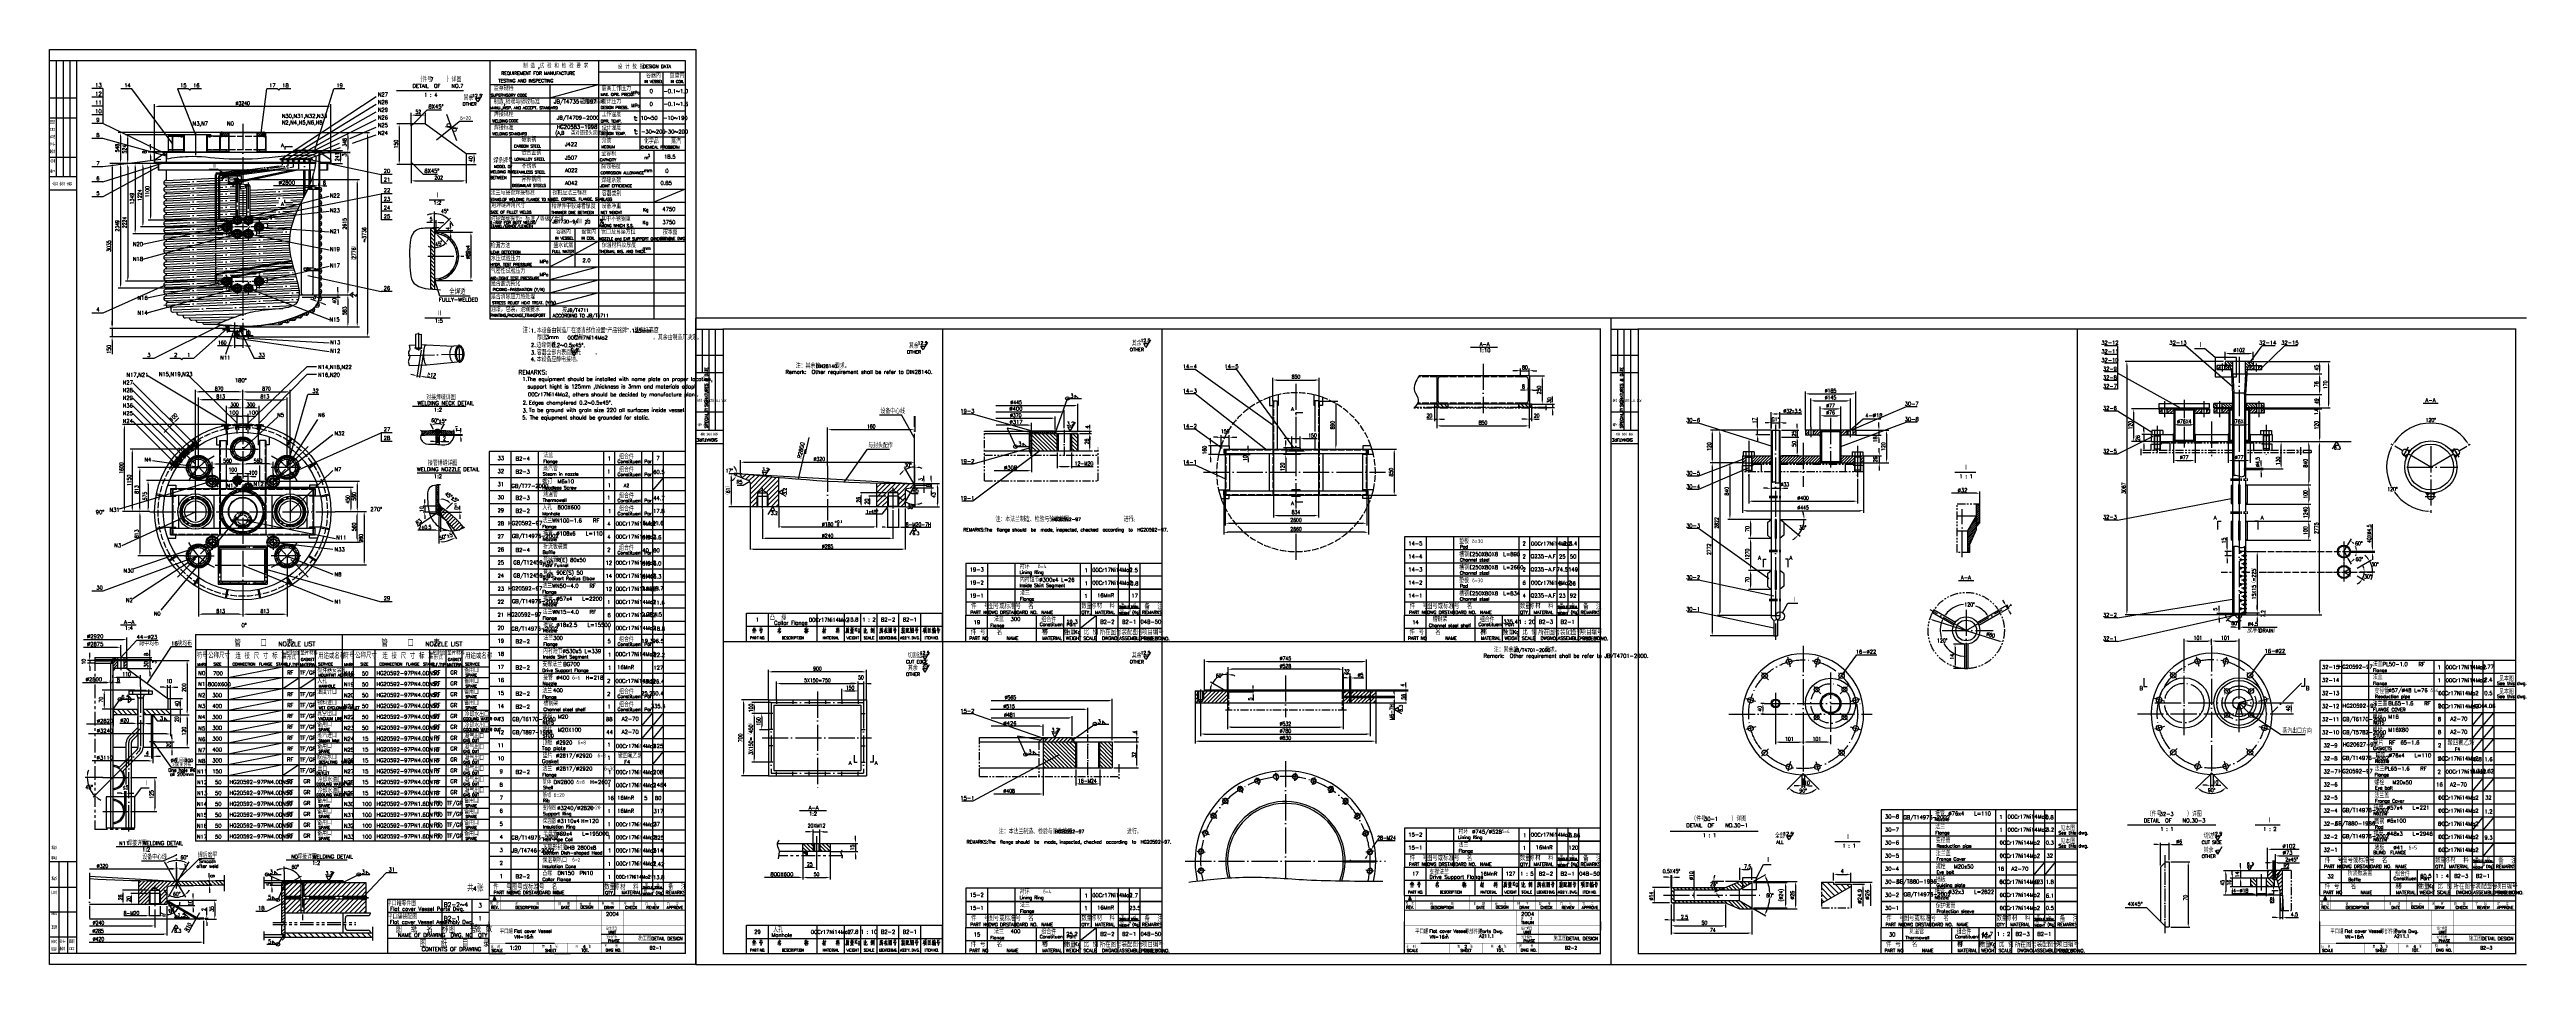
# Model space of a CAD drawing. Extents: x 1512 to 4800, y -77 to 764.
# Drawn here: x 1512 to 3788, y -77 to 764 of the extents above; entities that cross this region are included whole.
import ezdxf
from ezdxf.enums import TextEntityAlignment as Align

# ---------------------------------------------------------------- set-up
doc = ezdxf.new("R2010")
doc.units = 0
doc.header["$MEASUREMENT"] = 0
for name, pattern in [('ACAD_ISO02W100', [15, 12, -3]), ('ACAD_ISO04W100', [30.5, 24, -3, 0.5, -3]), ('PHANTOMX2', [5, 2.5, -0.5, 0.5, -0.5, 0.5, -0.5])]:
    doc.linetypes.add(name, pattern=pattern)
doc.layers.get('0').update_dxf_attribs({"linetype": 'CONTINUOUS'})
doc.layers.get('DEFPOINTS').update_dxf_attribs({"linetype": 'CONTINUOUS'})
for name, color, linetype in [('1', 1, 'CONTINUOUS'), ('2', 2, 'ACAD_ISO04W100'), ('3', 3, 'ACAD_ISO02W100'), ('4', 6, 'PHANTOMX2'), ('NEWLAYER6', 7, 'CONTINUOUS'), ('标注', 7, 'CONTINUOUS')]:
    doc.layers.add(name, color=color, linetype=linetype)
doc.styles.add('ACANSTS', font='romans.shx', dxfattribs={"height": 1, "bigfont": 'gbcbig.shx'})
doc.styles.add('HZ5', font='romans.shx', dxfattribs={"width": 0.75, "bigfont": 'hz5.shx'})
doc.dimstyles.new('1', dxfattribs={"dimtxt": 3.5, "dimasz": 2.5, "dimexe": 0.5, "dimexo": 0.5, "dimtad": 1, "dimdec": 0, "dimzin": 0, "dimdsep": 46, "dimtxsty": 'HZ5', "dimcen": 0, "dimadec": 0, "dimazin": 0, "dimtfac": 0.857143, "dimtdec": 0, "dimtmove": 0, "dimatfit": 0, "dimfxl": 0, "dimtvp": 1.5, "dimtolj": 1, "dimtzin": 0, "dimarcsym": 0})
doc.dimstyles.new('2', dxfattribs={"dimtxt": 3.5, "dimasz": 2.5, "dimexe": 0.5, "dimexo": 0.5, "dimtad": 1, "dimdec": 0, "dimlfac": 2, "dimzin": 0, "dimdsep": 46, "dimtxsty": 'HZ5', "dimcen": 0, "dimadec": 0, "dimazin": 0, "dimtfac": 0.857143, "dimtdec": 0, "dimtmove": 0, "dimatfit": 0, "dimfxl": 0, "dimtvp": 1.5, "dimtolj": 1, "dimtzin": 0, "dimarcsym": 0})
doc.dimstyles.get("Standard").update_dxf_attribs({"dimtxt": 3.5, "dimasz": 3, "dimexe": 2, "dimexo": 0, "dimgap": 1, "dimtad": 1, "dimdec": 0, "dimlfac": 20, "dimzin": 0, "dimdsep": 46, "dimtxsty": 'HZ5', "dimcen": 1, "dimadec": 0, "dimazin": 0, "dimtfac": 1, "dimtdec": 0, "dimtmove": 2, "dimatfit": 3, "dimfxl": 0, "dimtolj": 1, "dimtzin": 0, "dimarcsym": 0})
doc.dimstyles.new('STANDARD$0', dxfattribs={"dimtxt": 3.5, "dimasz": 3.5, "dimexe": 2, "dimexo": 0, "dimgap": 1.2, "dimtad": 1, "dimdec": 4, "dimzin": 0, "dimdsep": 46, "dimtxsty": 'HZ5', "dimcen": 0.09, "dimadec": 0, "dimazin": 0, "dimtfac": 0.857143, "dimtdec": 4, "dimtofl": 0, "dimtmove": 2, "dimatfit": 3, "dimfxl": 0, "dimtolj": 1, "dimtzin": 0, "dimarcsym": 0})
doc.dimstyles.new('STANDARD$2', dxfattribs={"dimscale": 0, "dimtxt": 3.5, "dimasz": 3.5, "dimexe": 2, "dimexo": 0, "dimgap": 1.2, "dimtad": 1, "dimtih": 1, "dimtoh": 1, "dimdec": 4, "dimzin": 0, "dimdsep": 46, "dimtxsty": 'HZ5', "dimcen": 0, "dimadec": 4, "dimazin": 0, "dimtfac": 0.857143, "dimtdec": 4, "dimtofl": 0, "dimtmove": 2, "dimatfit": 3, "dimfxl": 0, "dimtolj": 1, "dimtzin": 0, "dimarcsym": 0})
doc.dimstyles.new('STANDARD$4', dxfattribs={"dimtxt": 3.5, "dimasz": 3.5, "dimexe": 2, "dimexo": 0, "dimgap": 1.2, "dimtad": 1, "dimdec": 4, "dimzin": 0, "dimdsep": 46, "dimtxsty": 'HZ5', "dimcen": 0, "dimadec": 0, "dimazin": 0, "dimtfac": 1, "dimtdec": 4, "dimtofl": 0, "dimtmove": 2, "dimatfit": 3, "dimfxl": 0, "dimtolj": 1, "dimtzin": 0, "dimarcsym": 0})
doc.dimstyles.new('副本1', dxfattribs={"dimtxt": 3.5, "dimasz": 2.5, "dimexe": 0.5, "dimexo": 0.5, "dimtad": 1, "dimtih": 1, "dimtoh": 1, "dimdec": 0, "dimzin": 0, "dimdsep": 46, "dimtxsty": 'HZ5', "dimcen": 0, "dimadec": 0, "dimazin": 0, "dimtfac": 0.857143, "dimtdec": 0, "dimtmove": 0, "dimatfit": 0, "dimfxl": 0, "dimtvp": 1.5, "dimtolj": 1, "dimtzin": 0, "dimarcsym": 0})
doc.dimstyles.new('副本4', dxfattribs={"dimtxt": 3.5, "dimasz": 2.5, "dimexe": 0.5, "dimexo": 0.5, "dimtad": 1, "dimtih": 1, "dimtoh": 1, "dimdec": 0, "dimlfac": 4, "dimzin": 0, "dimdsep": 46, "dimtxsty": 'HZ5', "dimcen": 0, "dimadec": 0, "dimazin": 0, "dimtfac": 0.857143, "dimtdec": 0, "dimtmove": 0, "dimatfit": 0, "dimfxl": 0, "dimtvp": 1.5, "dimtolj": 1, "dimtzin": 0, "dimarcsym": 0})

# ---------------------------------------------------------------- blocks, each defined once
blk = doc.blocks.new('*D141')
at = {"color": 0, "linetype": 'ByBlock', "ltscale": 5}
for p, q in [((-2205.7, -2804.9), (-2214.1, -2819.4)), ((-2204.2, -2802.4), (-2204.2, -2822))]:
    blk.add_line(p, q, dxfattribs=at)
for start, end in [(217.2554, 228.6277), (240, 270), (281.3723, 292.7446)]:
    blk.add_arc((-2204.2, -2802.4), 17.7, start, end, dxfattribs=at)
for points in [[(-2215.6, -2815.1), (-2216.3, -2816.1), (-2213.1, -2817.6)], [(-2200.7, -2820.2), (-2200.8, -2819.1), (-2204.2, -2820)]]:
    blk.add_solid(points, dxfattribs=at)
at = {"layer": 'DEFPOINTS', "color": 0, "linetype": 'ByBlock', "ltscale": 5}
for p in [(-2210.3, -2818.9), (-2205.7, -2804.9), (-2204.2, -2800), (-2204.2, -2802.4), (-2204.2, -2802.4)]:
    blk.add_point(p, dxfattribs=at)
at = {"color": 0, "linetype": 'ByBlock', "ltscale": 5, "insert": (-2207.5, -2822.3), "char_height": 3.5, "attachment_point": 5, "style": 'HZ5'}
blk.add_mtext('\\A1;30°', dxfattribs=at)
blk = doc.blocks.new('*D135')
at = {"color": 0, "linetype": 'ByBlock', "ltscale": 5}
for p, q in [((-2355.5, -2822.9), (-2355.5, -2861.6)), ((-2213, -2823.9), (-2213, -2861.6)), ((-2353, -2861.1), (-2215.5, -2861.1))]:
    blk.add_line(p, q, dxfattribs=at)
for points in [[(-2353, -2860.7), (-2353, -2861.5), (-2355.5, -2861.1)], [(-2215.5, -2860.7), (-2215.5, -2861.5), (-2213, -2861.1)]]:
    blk.add_solid(points, dxfattribs=at)
at = {"layer": 'DEFPOINTS', "color": 0, "linetype": 'ByBlock', "ltscale": 5}
for p in [(-2355.5, -2822.4), (-2213, -2823.4), (-2213, -2861.1)]:
    blk.add_point(p, dxfattribs=at)
at = {"color": 0, "linetype": 'ByBlock', "ltscale": 5, "insert": (-2284.2, -2858.7), "char_height": 3.5, "attachment_point": 5, "style": 'HZ5'}
blk.add_mtext('\\A1;∅285', dxfattribs=at)
blk = doc.blocks.new('*D136')
at = {"color": 0, "linetype": 'ByBlock', "ltscale": 5}
for p, q in [((-2334.6, -2692.3), (-2334.6, -2710.6)), ((-2244.6, -2693.3), (-2244.6, -2710.6)), ((-2332.1, -2710.1), (-2247.1, -2710.1))]:
    blk.add_line(p, q, dxfattribs=at)
for points in [[(-2332.1, -2709.7), (-2332.1, -2710.5), (-2334.6, -2710.1)], [(-2247.1, -2709.7), (-2247.1, -2710.5), (-2244.6, -2710.1)]]:
    blk.add_solid(points, dxfattribs=at)
at = {"layer": 'DEFPOINTS', "color": 0, "linetype": 'ByBlock', "ltscale": 5}
for p in [(-2334.6, -2691.8), (-2244.6, -2692.8), (-2244.6, -2710.1)]:
    blk.add_point(p, dxfattribs=at)
at = {"color": 0, "linetype": 'ByBlock', "ltscale": 5, "insert": (-2289.6, -2707.8), "char_height": 3.5, "attachment_point": 5, "style": 'HZ5'}
blk.add_mtext('\\A1;∅180', dxfattribs=at)
blk = doc.blocks.new('*D39')
at = {"color": 0, "linetype": 'ByBlock', "ltscale": 5}
for p, q in [((2591.2, 354.7), (2591.2, 318.7)), ((2724.1, 354.7), (2724.1, 318.7)), ((2720.6, 320.7), (2594.7, 320.7))]:
    blk.add_line(p, q, dxfattribs=at)
for points in [[(2594.7, 321.3), (2594.7, 320.1), (2591.2, 320.7)], [(2720.6, 321.3), (2720.6, 320.1), (2724.1, 320.7)]]:
    blk.add_solid(points, dxfattribs=at)
at = {"layer": 'DEFPOINTS', "color": 0, "linetype": 'ByBlock', "ltscale": 5}
for p in [(2591.2, 354.7), (2724.1, 354.7), (2591.2, 320.7)]:
    blk.add_point(p, dxfattribs=at)
at = {"color": 0, "linetype": 'ByBlock', "ltscale": 5, "insert": (2657.6, 323.7), "char_height": 3.5, "attachment_point": 5, "style": 'HZ5'}
blk.add_mtext('\\A1;2660', dxfattribs=at)
blk = doc.blocks.new('*D40')
at = {"color": 0, "linetype": 'ByBlock', "ltscale": 5}
for p, q in [((2592.6, 354.7), (2592.6, 327)), ((2722.6, 354.7), (2722.6, 327)), ((2596.1, 329), (2719.1, 329))]:
    blk.add_line(p, q, dxfattribs=at)
for points in [[(2596.1, 329.6), (2596.1, 328.5), (2592.6, 329)], [(2719.1, 329.6), (2719.1, 328.5), (2722.6, 329)]]:
    blk.add_solid(points, dxfattribs=at)
at = {"layer": 'DEFPOINTS', "color": 0, "linetype": 'ByBlock', "ltscale": 5}
for p in [(2592.6, 354.7), (2722.6, 354.7), (2722.6, 329)]:
    blk.add_point(p, dxfattribs=at)
at = {"color": 0, "linetype": 'ByBlock', "ltscale": 5, "insert": (2657.6, 332), "char_height": 3.5, "attachment_point": 5, "style": 'HZ5'}
blk.add_mtext('\\A1;2600', dxfattribs=at)
blk = doc.blocks.new('*D41')
at = {"color": 0, "linetype": 'ByBlock', "ltscale": 5}
for p, q in [((2637, 358.7), (2637, 334.2)), ((2678.3, 358.7), (2678.3, 334.2)), ((2640.5, 336.2), (2674.8, 336.2))]:
    blk.add_line(p, q, dxfattribs=at)
for points in [[(2640.5, 336.8), (2640.5, 335.6), (2637, 336.2)], [(2674.8, 336.8), (2674.8, 335.6), (2678.3, 336.2)]]:
    blk.add_solid(points, dxfattribs=at)
at = {"layer": 'DEFPOINTS', "color": 0, "linetype": 'ByBlock', "ltscale": 5}
for p in [(2637, 358.7), (2678.3, 358.7), (2678.3, 336.2)]:
    blk.add_point(p, dxfattribs=at)
at = {"color": 0, "linetype": 'ByBlock', "ltscale": 5, "insert": (2657.6, 339.2), "char_height": 3.5, "attachment_point": 5, "style": 'HZ5'}
blk.add_mtext('\\A1;834', dxfattribs=at)
blk = doc.blocks.new('*D152')
at = {"color": 0, "linetype": 'ByBlock', "ltscale": 5}
for p, q in [((3068, 384.5), (3054.4, 384.5)), ((3056.4, 381), (3056.4, 336.1)), ((3094.4, 332.6), (3054.4, 332.6))]:
    blk.add_line(p, q, dxfattribs=at)
for points in [[(3055.8, 381), (3056.9, 381), (3056.4, 384.5)], [(3055.8, 336.1), (3056.9, 336.1), (3056.4, 332.6)]]:
    blk.add_solid(points, dxfattribs=at)
at = {"layer": 'DEFPOINTS', "color": 0, "linetype": 'ByBlock', "ltscale": 5}
for p in [(3068, 384.5), (3056.4, 332.6), (3094.4, 332.6)]:
    blk.add_point(p, dxfattribs=at)
at = {"color": 0, "linetype": 'ByBlock', "ltscale": 5, "insert": (3053.4, 358.5), "char_height": 3.5, "attachment_point": 5, "rotation": 90, "style": 'HZ5'}
blk.add_mtext('\\A1;840', dxfattribs=at)
blk = doc.blocks.new('*D335')
at = {"color": 0, "linetype": 'ByBlock', "ltscale": 5}
for p, q in [((3094.4, 414.5), (3045, 414.5)), ((3047, 411), (3047, 247.7)), ((3094.4, 244.2), (3045, 244.2))]:
    blk.add_line(p, q, dxfattribs=at)
for points in [[(3046.4, 411), (3047.6, 411), (3047, 414.5)], [(3046.4, 247.7), (3047.6, 247.7), (3047, 244.2)]]:
    blk.add_solid(points, dxfattribs=at)
at = {"layer": 'DEFPOINTS', "color": 0, "linetype": 'ByBlock', "ltscale": 5}
for p in [(3094.4, 414.5), (3047, 244.2), (3094.4, 244.2)]:
    blk.add_point(p, dxfattribs=at)
at = {"color": 0, "linetype": 'ByBlock', "ltscale": 5, "insert": (3044.1, 329.3), "char_height": 3.5, "attachment_point": 5, "rotation": 90, "style": 'HZ5'}
blk.add_mtext('\\A1;2822', dxfattribs=at)
blk = doc.blocks.new('*D334')
at = {"color": 0, "linetype": 'ByBlock', "ltscale": 5}
for p, q in [((3068, 384.5), (3038.1, 384.5)), ((3040.1, 381), (3040.1, 229.2)), ((3096.6, 225.7), (3038.1, 225.7))]:
    blk.add_line(p, q, dxfattribs=at)
for points in [[(3039.5, 381), (3040.7, 381), (3040.1, 384.5)], [(3039.5, 229.2), (3040.7, 229.2), (3040.1, 225.7)]]:
    blk.add_solid(points, dxfattribs=at)
at = {"layer": 'DEFPOINTS', "color": 0, "linetype": 'ByBlock', "ltscale": 5}
for p in [(3068, 384.5), (3040.1, 225.7), (3096.6, 225.7)]:
    blk.add_point(p, dxfattribs=at)
at = {"color": 0, "linetype": 'ByBlock', "ltscale": 5, "insert": (3037.1, 305.1), "char_height": 3.5, "attachment_point": 5, "rotation": 90, "style": 'HZ5'}
blk.add_mtext('\\A1;2772', dxfattribs=at)
blk = doc.blocks.new('*D67')
at = {"color": 0, "linetype": 'ByBlock', "ltscale": 5}
for p, q in [((3449.7, 384.5), (3449.7, 338.6)), ((3560.9, 384.5), (3560.9, 338.6)), ((3453.2, 340.6), (3557.4, 340.6))]:
    blk.add_line(p, q, dxfattribs=at)
for points in [[(3453.2, 341.2), (3453.2, 340), (3449.7, 340.6)], [(3557.4, 341.2), (3557.4, 340), (3560.9, 340.6)]]:
    blk.add_solid(points, dxfattribs=at)
at = {"layer": 'DEFPOINTS', "color": 0, "linetype": 'ByBlock', "ltscale": 5}
for p in [(3449.7, 384.5), (3560.9, 384.5), (3560.9, 340.6)]:
    blk.add_point(p, dxfattribs=at)
at = {"color": 0, "linetype": 'ByBlock', "ltscale": 5, "insert": (3505.3, 343.5), "char_height": 3.5, "attachment_point": 5, "style": 'HZ5'}
blk.add_mtext('\\A1;∅445', dxfattribs=at)
blk = doc.blocks.new('*D186')
at = {"color": 0, "linetype": 'ByBlock', "ltscale": 5}
for p, q in [((3554.6, 404.1), (3600.2, 404.1)), ((3598.2, 248.4), (3598.2, 400.6)), ((3530.3, 244.9), (3600.2, 244.9))]:
    blk.add_line(p, q, dxfattribs=at)
for points in [[(3597.6, 400.6), (3598.8, 400.6), (3598.2, 404.1)], [(3597.6, 248.4), (3598.8, 248.4), (3598.2, 244.9)]]:
    blk.add_solid(points, dxfattribs=at)
at = {"layer": 'DEFPOINTS', "color": 0, "linetype": 'ByBlock', "ltscale": 5}
for p in [(3554.6, 404.1), (3598.2, 404.1), (3530.3, 244.9)]:
    blk.add_point(p, dxfattribs=at)
at = {"color": 0, "linetype": 'ByBlock', "ltscale": 5, "insert": (3595.3, 324.5), "char_height": 3.5, "attachment_point": 5, "rotation": 90, "style": 'HZ5'}
blk.add_mtext('\\A1;2775', dxfattribs=at)
blk = doc.blocks.new('*D184')
at = {"color": 0, "linetype": 'ByBlock', "ltscale": 5}
for p, q in [((3530.3, 346.7), (3590.2, 346.7)), ((3588.2, 343.2), (3588.2, 334.5)), ((3530.3, 331), (3590.2, 331))]:
    blk.add_line(p, q, dxfattribs=at)
for points in [[(3587.6, 343.2), (3588.8, 343.2), (3588.2, 346.7)], [(3587.6, 334.5), (3588.8, 334.5), (3588.2, 331)]]:
    blk.add_solid(points, dxfattribs=at)
at = {"layer": 'DEFPOINTS', "color": 0, "linetype": 'ByBlock', "ltscale": 5}
for p in [(3530.3, 346.7), (3530.3, 331), (3588.2, 331)]:
    blk.add_point(p, dxfattribs=at)
at = {"color": 0, "linetype": 'ByBlock', "ltscale": 5, "insert": (3585.2, 338.9), "char_height": 3.5, "attachment_point": 5, "rotation": 90, "style": 'HZ5'}
blk.add_mtext('\\A1;1240', dxfattribs=at)
blk = doc.blocks.new('*D21')
at = {"color": 0, "linetype": 'ByBlock', "ltscale": 5}
for p, q in [((2425.4, 102.6), (2425.4, 78.7)), ((2380.1, 80.2), (2422.4, 80.2))]:
    blk.add_line(p, q, dxfattribs=at)
blk.add_solid([(2422.4, 80.7), (2422.4, 79.7), (2425.4, 80.2)], dxfattribs=at)
at = {"layer": 'DEFPOINTS', "color": 0, "linetype": 'ByBlock', "ltscale": 5}
for p in [(2425.4, 104.1), (2380.1, 80.2), (2425.4, 80.2)]:
    blk.add_point(p, dxfattribs=at)
at = {"color": 0, "linetype": 'ByBlock', "ltscale": 5, "insert": (2394, 83), "char_height": 3.5, "attachment_point": 5, "style": 'HZ5'}
blk.add_mtext('\\A1;∅408', dxfattribs=at)
blk = doc.blocks.new('_NONE')
at = {"color": 0, "linetype": 'ByBlock', "ltscale": 5}
blk.add_circle((0, 0), 0.25, dxfattribs=at)
blk = doc.blocks.new('*U11')
at = {"color": 7, "lineweight": 0}
for points in [[(-176.3, 1.9), (-176.3, 4.4), (-175.4, 4.4), (-175, 4), (-175, 3.6), (-175.4, 3.2), (-176.3, 3.2)], [(-173.5, 12.5), (-173.7, 12), (-173.9, 11.4), (-174.2, 11), (-174.4, 10.6), (-174.6, 10.3), (-174.7, 10.1)], [(-174.4, 1.9), (-174.4, 2.8), (-173.7, 4.4), (-173.1, 2.8), (-173.1, 1.9)], [(-174.4, 2.8), (-173.1, 2.8)], [(-173.9, 11.3), (-173.9, 8.7), (-173.9, 8), (-173.9, 7.5), (-173.9, 7.7), (-173.9, 8.2)], [(-173.5, 9.4), (-171.2, 9.8), (-171.3, 9.9), (-171.6, 9.7)], [(-173, 12), (-173.1, 11.3), (-173.2, 10.7), (-173.3, 10.2), (-173.4, 10)], [(-173, 10.7), (-171.5, 11.1), (-171.6, 11.1), (-171.9, 11)], [(-172.4, 1.9), (-172.4, 4.4), (-171.4, 4.4), (-171.1, 4), (-171.1, 3.6), (-171.4, 3.2), (-172.4, 3.2)], [(-172.3, 12.7), (-172.3, 12.5), (-172.3, 12.6), (-172.3, 7.4), (-172.3, 7.8), (-172.3, 8.5)], [(-172.1, 3.2), (-171.1, 1.9)], [(-170.4, 4.4), (-169.1, 4.4)], [(-169.8, 4.4), (-169.8, 1.9)], [(-168.4, 10.2), (-168, 10.2), (-167.2, 10.3), (-165.1, 10.6), (-165.3, 10.6), (-165.6, 10.5)], [(-167.5, 12.7), (-167.4, 12.2), (-167.4, 10.7), (-167.4, 11), (-165.9, 11.3), (-166.1, 11.3), (-166.1, 12.3), (-166, 12.5), (-166, 12.4), (-166.2, 12.3), (-167.4, 12.2)], [(-167.2, 10.3), (-167.4, 9.2), (-167.5, 9.4), (-165.8, 9.7), (-165.9, 9.8), (-165.9, 9.7), (-166.1, 8.9), (-166.2, 8.5), (-166.3, 8.1), (-166.5, 7.8), (-166.6, 7.5), (-166.6, 7.5), (-167.2, 8.5), (-166.6, 7.6)], [(-167.4, 1.9), (-167.4, 4.4), (-166.1, 1.9), (-166.1, 4.4)], [(-165.5, 1.9), (-165.5, 4.4), (-164.1, 4.4), (-164.1, 1.9), (-165.5, 1.9), (-165.5, 1.9)], [(-163.5, 1.9), (-163.5, 2.3)], [(-150.1, 11.5), (-150, 11.4), (-148.5, 11.7), (-148.6, 11.8), (-148.9, 11.4), (-149.2, 10.9), (-149.5, 10.5), (-149.8, 10.1), (-150.1, 9.7), (-150.5, 9.3), (-151, 9), (-151, 8.9), (-151.3, 8.8), (-151.5, 8.6)], [(-149.6, 12.8), (-149.7, 12.5), (-150.1, 11.8), (-150.3, 11.4), (-150.5, 11), (-150.9, 10.6), (-151.2, 10.2)], [(-150.4, 11), (-150.4, 10.9), (-150, 10.6), (-150, 10.3), (-150.1, 10.6)], [(-150.3, 9.4), (-150.2, 9.3), (-150.1, 8.2), (-150.1, 8.1), (-150.1, 7.3), (-150.1, 7.6), (-150.1, 7.8), (-148.6, 8), (-148.6, 8), (-148.8, 8), (-148.6, 9.6), (-148.5, 9.5), (-148.6, 9.5), (-150.2, 9.2)], [(-147.3, 1.9), (-146.3, 1.9), (-146, 2.3), (-146, 4), (-146.3, 4.4), (-147.3, 4.4)], [(-147, 4.4), (-147, 1.9)], [(-145.4, 1.9), (-145.4, 4.4), (-144, 4.4)], [(-145.4, 3.2), (-144.7, 3.2)], [(-145.4, 1.9), (-144, 1.9)], [(-143.4, 2.3), (-143, 1.9), (-142.4, 1.9), (-142.1, 2.3), (-143.4, 4), (-143, 4.4), (-142.4, 4.4), (-142.1, 4)], [(-140.1, 2.3), (-140.4, 1.9), (-141.1, 1.9), (-141.4, 2.3), (-141.4, 4), (-141.1, 4.4), (-140.4, 4.4), (-140.1, 4)], [(-139.4, 1.9), (-139.4, 4.4), (-138.4, 4.4), (-138.1, 4), (-138.1, 3.6), (-138.4, 3.2), (-139.4, 3.2)], [(-139.1, 3.2), (-138.1, 1.9)], [(-137.4, 4.4), (-136.8, 4.4)], [(-137.4, 1.9), (-136.8, 1.9)], [(-137.1, 4.4), (-137.1, 1.9)], [(-136.1, 1.9), (-136.1, 4.4), (-135.1, 4.4), (-134.8, 4), (-134.8, 3.6), (-135.1, 3.2), (-136.1, 3.2)], [(-134.1, 4.4), (-132.8, 4.4)], [(-133.5, 4.4), (-133.5, 1.9)], [(-132.2, 4.4), (-131.5, 4.4)], [(-132.2, 1.9), (-131.5, 1.9)], [(-131.8, 4.4), (-131.8, 1.9)], [(-130.9, 1.9), (-130.9, 4.4), (-129.5, 4.4), (-129.5, 1.9), (-130.9, 1.9), (-130.9, 1.9)], [(-128.9, 1.9), (-128.9, 4.4), (-127.6, 1.9), (-127.6, 4.4)], [(-125.8, 10.7), (-126, 10.2), (-126.3, 9.7), (-126.5, 9.2), (-126.7, 8.9), (-126.9, 8.6)], [(-126.8, 10.6), (-125.3, 10.9)], [(-125.4, 12.5), (-125.5, 12.3), (-125.9, 11.9), (-126.3, 11.6), (-126.7, 11.5)], [(-125.8, 11.8), (-125.8, 8.4), (-125.8, 7.4), (-125.8, 7.6), (-125.8, 8)], [(-125.8, 10.4), (-125.4, 10.1), (-125.3, 9.9)], [(-124.8, 9.9), (-124.8, 9.6), (-125.2, 8.9), (-125.5, 8.3)], [(-124.5, 12.6), (-124.6, 12.4), (-124.7, 11.5), (-124.9, 10.9), (-125.1, 10.2)], [(-124.5, 10.8), (-124.3, 10.6), (-124.4, 10.6), (-124.3, 8.3), (-124.3, 7.7), (-124.4, 7.4), (-124.9, 8.1), (-124.4, 7.5)], [(-124.8, 11.1), (-123.3, 11.4), (-123.5, 11.4), (-123.8, 10.5)], [(-124, 9.7), (-123.4, 9), (-123.3, 8.7)], [(-109.3, 10.7), (-109.7, 10.1), (-109.9, 9.4), (-110.2, 9.1), (-110.5, 8.6)], [(-110.2, 10.8), (-108.7, 11.1)], [(-109.7, 1.9), (-109.7, 4.4), (-109.1, 2.8), (-108.4, 4.4), (-108.4, 1.9)], [(-109.4, 12.6), (-109.3, 12.3), (-109.4, 7.6), (-109.5, 7.9), (-109.4, 8.7)], [(-109.3, 10.4), (-108.9, 9.9), (-108.8, 9.7)], [(-107.8, 10.7), (-108.1, 10.1), (-108.4, 9.4), (-108.7, 9), (-108.9, 8.6), (-109.1, 8.4)], [(-108.5, 10.8), (-106.9, 11), (-107, 11), (-107.2, 11)], [(-107.7, 12.6), (-107.7, 12.4), (-107.7, 7.8), (-107.7, 7.6), (-107.7, 7.5), (-108.3, 8.2), (-107.7, 7.6)], [(-107.7, 1.9), (-107.7, 2.8), (-107.1, 4.4), (-106.4, 2.8), (-106.4, 1.9)], [(-107.7, 2.8), (-106.4, 2.8)], [(-105.8, 4.4), (-104.4, 4.4)], [(-105.1, 4.4), (-105.1, 1.9)], [(-103.8, 1.9), (-103.8, 4.4), (-102.5, 4.4)], [(-103.8, 3.2), (-103.1, 3.2)], [(-103.8, 1.9), (-102.5, 1.9)], [(-101.8, 1.9), (-101.8, 4.4), (-100.8, 4.4), (-100.5, 4), (-100.5, 3.6), (-100.8, 3.2), (-101.8, 3.2)], [(-101.5, 3.2), (-100.5, 1.9)], [(-99.8, 4.4), (-99.2, 4.4)], [(-99.8, 1.9), (-99.2, 1.9)], [(-99.5, 4.4), (-99.5, 1.9)], [(-98.5, 1.9), (-98.5, 2.8), (-97.9, 4.4), (-97.2, 2.8), (-97.2, 1.9)], [(-98.5, 2.8), (-97.2, 2.8)], [(-97, 10.4), (-97.2, 9.7), (-97.5, 9.2), (-97.8, 8.9), (-98, 8.6)], [(-97.8, 10.5), (-96.2, 10.7)], [(-97.6, 11.7), (-97.3, 11.3), (-97.3, 11.2), (-97.3, 11)], [(-96.9, 12.7), (-96.9, 12.4), (-96.9, 7.7), (-97, 7.9), (-96.9, 8.5)], [(-96.9, 10.2), (-96.5, 9.8), (-96.4, 9.7)], [(-96.3, 12), (-96.3, 11.7), (-96.7, 10.6)], [(-96.5, 4.4), (-96.5, 1.9), (-95.2, 1.9)], [(-96.4, 9.2), (-94.5, 9.7), (-94.6, 9.8), (-94.8, 9.7)], [(-96, 11.9), (-95.7, 11.4), (-95.7, 11.3)], [(-96, 10.7), (-95.8, 10.4), (-95.7, 10.2), (-95.7, 10)], [(-95.2, 12.7), (-95.2, 12.4), (-95.2, 7.4), (-95.3, 7.8), (-95.2, 8.3)], [(-88.3, 12.5), (-88.3, 12), (-88.2, 11), (-88.3, 10.3), (-88.3, 9.8), (-88.4, 9.3), (-88.5, 8.7), (-88.7, 8.3), (-88.8, 8), (-89, 7.8)], [(-87, 9.9), (-87, 9.7), (-87, 9.1), (-87.1, 8.8), (-87.2, 8.5), (-87.4, 8.3), (-87.5, 8.1), (-87.8, 7.9), (-88, 7.7), (-88.1, 7.6), (-88.3, 7.5)], [(-86.2, 12.7), (-86.3, 12.5), (-86.7, 12.4), (-87.3, 12.2), (-88.2, 12)], [(-88.1, 4.4), (-87.4, 1.9), (-87.1, 3.2), (-86.8, 1.9), (-86.1, 4.4)], [(-88, 11.1), (-85.7, 11.5), (-85.8, 11.5), (-86, 11.5)], [(-87.8, 10.6), (-87.7, 10.2), (-87.7, 8.7), (-87.7, 8.9), (-87.7, 9.2)], [(-87.7, 10.2), (-86.1, 10.6), (-86.2, 10.6), (-86.2, 10.1), (-86.2, 9.4), (-86.3, 9), (-86.3, 8.7), (-86.3, 9), (-86.3, 9.2)], [(-87, 12.2), (-87, 11.9), (-87.1, 10.3)], [(-86.9, 8.6), (-86.5, 8.3), (-86.3, 8.1), (-86.1, 7.9), (-85.9, 7.6)], [(-85.5, 1.9), (-85.5, 4.4), (-84.1, 4.4)], [(-85.5, 3.2), (-84.8, 3.2)], [(-85.5, 1.9), (-84.1, 1.9)], [(-84.9, 10.5), (-83.8, 10.6), (-81.5, 10.9)], [(-84.7, 7.4), (-83.2, 7.6), (-82.4, 7.6), (-81.7, 7.6), (-81.8, 7.7), (-82.2, 7.6)], [(-84.2, 10.2), (-84.1, 9.9), (-84, 8.9), (-84, 8.6), (-84.1, 8.8), (-83.1, 8.9), (-82.2, 8.9), (-82.3, 9), (-82.2, 10.3), (-82, 10.2), (-83.1, 10.1), (-84.1, 9.9)], [(-84.2, 8.2), (-82.1, 8.4)], [(-84.1, 12.7), (-84, 12.3), (-84, 10.9), (-84.1, 11.2), (-82.2, 11.4), (-82.3, 11.4), (-82.2, 12.7), (-82.1, 12.6), (-84, 12.3)], [(-84, 11.7), (-82.7, 11.9)], [(-83.7, 9.4), (-82.6, 9.5)], [(-83.5, 4.4), (-82.8, 4.4)], [(-83.5, 1.9), (-82.8, 1.9)], [(-83.2, 10.1), (-83.2, 7.6)], [(-83.1, 4.4), (-83.1, 1.9)], [(-81.2, 3.2), (-80.8, 3.2), (-80.8, 1.9), (-81.8, 1.9), (-82.2, 2.3), (-82.2, 4), (-81.8, 4.4), (-80.8, 4.4)], [(-78.5, 12.5), (-79.8, 10.8), (-80.2, 10.8)], [(-80.2, 9), (-80.2, 12.5)], [(-80.2, 1.9), (-80.2, 4.4)], [(-80.2, 3.2), (-78.9, 3.2)], [(-79.8, 10.8), (-78.5, 9)], [(-78.9, 4.4), (-78.9, 1.9)], [(-78.2, 4.4), (-76.9, 4.4)], [(-77.6, 8.4), (-77.2, 7.9), (-76.3, 7.9), (-75.9, 8.4), (-75.9, 10.8), (-76.3, 11.4), (-77.2, 11.4), (-77.6, 10.8), (-77.6, 9.6), (-77.2, 9), (-75.9, 9)], [(-77.5, 4.4), (-77.5, 1.9)], [(-72.1, 12.1), (-71.8, 11.8), (-72, 11.9), (-71.9, 7.7), (-72.1, 7.6), (-70.9, 8.7)], [(-72.1, 2.3), (-71.8, 1.9), (-71.1, 1.9), (-70.8, 2.3), (-72.1, 4), (-71.8, 4.4), (-71.1, 4.4), (-70.8, 4)], [(-71.8, 10), (-71.1, 10.3)], [(-70.8, 12.5), (-70.6, 12.2), (-70.6, 12.3), (-70.6, 11.4), (-70.6, 10.5), (-70.6, 9.7), (-70.6, 9.1), (-70.6, 9), (-70.6, 8.9), (-70.6, 8), (-70.5, 7.8), (-70.4, 7.7), (-70.1, 7.6), (-69.5, 7.6), (-69.1, 7.8), (-69.1, 7.8), (-69.1, 8.9)], [(-70.6, 9.5), (-69.7, 10.6), (-69.5, 11)], [(-68.8, 2.3), (-69.2, 1.9), (-69.8, 1.9), (-70.1, 2.3), (-70.1, 4), (-69.8, 4.4), (-69.2, 4.4), (-68.8, 4)], [(-68.2, 1.9), (-68.2, 2.8), (-67.5, 4.4), (-66.8, 2.8), (-66.8, 1.9)], [(-68.2, 2.8), (-66.8, 2.8)], [(-66.2, 4.4), (-66.2, 1.9), (-64.9, 1.9)], [(-65, 12.5), (-65, 12.3), (-65.4, 11.4), (-65.7, 10.8), (-66, 10.3)], [(-65.3, 11.4), (-65.4, 7.7), (-65.4, 8), (-65.4, 8), (-65.4, 8.4)], [(-64.4, 11.5), (-64.4, 11.5), (-64.6, 10.9), (-64.7, 10.3), (-64.9, 9.9), (-65, 9.6)], [(-64.4, 10.7), (-63.8, 10.9), (-63.8, 11), (-63.9, 10.5), (-64, 10.1), (-64.1, 9.7), (-64.2, 9.4), (-64.4, 9.1), (-64.6, 8.7), (-64.7, 8.5), (-64.9, 8.2), (-65, 8)], [(-64.9, 11.7), (-64.9, 11.6), (-64.8, 11.6), (-63.7, 11.9), (-63.8, 11.9), (-63.9, 11.8)], [(-64.7, 10.1), (-64.4, 9.8), (-64.4, 9.6)], [(-64.2, 1.9), (-64.2, 4.4), (-62.9, 4.4)], [(-64.2, 3.2), (-63.5, 3.2)], [(-64.2, 1.9), (-62.9, 1.9)], [(-63, 12.5), (-62.9, 12.3), (-62.9, 12.3), (-62.9, 8), (-62.9, 8), (-62.9, 7.7), (-63, 7.6), (-63.5, 8.3), (-63, 7.6), (-62.9, 7.8)], [(-63.5, 11.3), (-63.4, 11.2), (-63.5, 11.2), (-63.5, 9.1), (-63.5, 9.3), (-63.5, 9.6)], [(-58, 4.4), (-58, 1.9), (-57, 1.9)], [(-56.3, 12.5), (-56.4, 12.4), (-57.3, 11.8), (-57.4, 12.1), (-57.3, 11.8), (-57.3, 10.7), (-57.3, 10), (-57.3, 9.5), (-57.4, 9), (-57.5, 8.6), (-57.6, 8.2), (-57.8, 7.9), (-57.9, 7.6)], [(-57.2, 9.9), (-57.2, 9.9), (-56.4, 10), (-56.5, 10), (-56.4, 11.3), (-56.3, 11.2), (-57.3, 10.9)], [(-54.8, 12.3), (-55.3, 11.9), (-55.8, 11.8), (-55.9, 12.1), (-55.8, 11.6), (-55.8, 11.1), (-55.9, 10.6), (-55.9, 10.1), (-56, 9.6), (-56, 9.2), (-56.1, 8.8), (-56.3, 8.6), (-56.4, 8.3), (-56.6, 8), (-56.8, 7.8), (-56.9, 7.6)], [(-56.5, 1.9), (-56.5, 4.4), (-55.6, 4.4), (-55.6, 1.9), (-56.5, 1.9), (-56.5, 1.9)], [(-55.8, 10.6), (-54.4, 10.9), (-54.5, 10.9), (-54.6, 10.8)], [(-55.1, 10.7), (-55.1, 7.5), (-55.1, 7.7), (-55.1, 8)], [(-54.1, 2.3), (-54.3, 1.9), (-54.8, 1.9), (-55.1, 2.3), (-55.1, 4), (-54.8, 4.4), (-54.3, 4.4), (-54.1, 4)], [(-51.8, 12.8), (-51.8, 12.5), (-51.8, 12.3), (-52.2, 11.5), (-52.4, 10.9), (-52.7, 10.5), (-52.7, 10.4), (-53, 10), (-53.3, 9.6), (-53.6, 9.2), (-53.8, 8.9)], [(-53.6, 1.9), (-53.6, 2.8), (-53.1, 4.4), (-52.6, 2.8), (-52.6, 1.9)], [(-53.6, 2.8), (-52.6, 2.8)], [(-53.4, 11.2), (-50.4, 11.5), (-50.6, 11.5), (-50.9, 11.4)], [(-52.8, 10.2), (-52.8, 7.9), (-52.8, 7.5), (-52.8, 7.3), (-52.8, 7.6), (-52.8, 8.1)], [(-52.5, 7.7), (-50.2, 8), (-50.4, 8), (-50.4, 8), (-50.7, 8)], [(-52.4, 9.4), (-52.3, 9.4), (-50.6, 9.6), (-50.7, 9.7), (-50.9, 9.6)], [(-52.1, 4.4), (-51.1, 4.4)], [(-51.6, 11), (-51.6, 10.8), (-51.5, 7.9)], [(-51.6, 4.4), (-51.6, 1.9)], [(-50.6, 1.9), (-50.6, 4.4), (-49.7, 4.4)], [(-50.6, 3.2), (-50.1, 3.2)], [(-50.6, 1.9), (-49.7, 1.9)], [(-49.3, 12.6), (-49.3, 12), (-49.2, 7.6), (-49.2, 8), (-46.9, 8), (-47.1, 8.1), (-47.4, 8)], [(-49.2, 12), (-46.5, 12.3), (-46.6, 12.4), (-46.7, 12), (-46.7, 8.1), (-46.7, 7.7), (-47, 8)], [(-49.2, 1.9), (-48.4, 1.9), (-48.2, 2.3), (-48.2, 4), (-48.4, 4.4), (-49.2, 4.4)], [(-48.2, 12), (-48.2, 11.8), (-48.5, 11.1), (-48.8, 10.6), (-49, 10.4)], [(-48.3, 11.3), (-48.2, 11.3), (-47.3, 11.4), (-47.4, 11.5), (-47.8, 10.7), (-48.1, 10.3), (-48.4, 9.9), (-48.7, 9.6), (-49, 9.4)], [(-48.9, 4.4), (-48.9, 1.9)], [(-48.4, 10.9), (-48.3, 10.9), (-47.3, 9.7), (-46.9, 9.7), (-47.3, 9.8), (-47.4, 9.9)], [(-48.4, 9), (-47.9, 8.7), (-47.7, 8.5)], [(-48.2, 9.8), (-47.9, 9.5), (-47.7, 9.2)], [(-46.9, 1.9), (-46.2, 1.9), (-46, 2.3), (-46, 4), (-46.2, 4.4), (-46.9, 4.4)], [(-46.7, 4.4), (-46.7, 1.9)], [(-45.5, 4.4), (-45, 1.9), (-44.7, 3.2), (-44.5, 1.9), (-44, 4.4)], [(-45.4, 10.2), (-45, 10.2), (-44.2, 10.3), (-42.1, 10.6), (-42.3, 10.6), (-42.6, 10.6)], [(-44.6, 12.7), (-44.4, 12.2), (-44.4, 10.7), (-44.4, 11.1), (-42.9, 11.3), (-43.1, 11.3), (-43.1, 12.4), (-43, 12.5), (-43, 12.4), (-43.2, 12.4), (-44.4, 12.2)], [(-44.2, 10.3), (-44.4, 9.2), (-44.5, 9.4), (-42.8, 9.7), (-42.9, 9.9), (-42.9, 9.7), (-43.1, 8.9), (-43.2, 8.5), (-43.4, 8.1), (-43.5, 7.8), (-43.6, 7.6), (-43.7, 7.5), (-44.2, 8.5), (-43.6, 7.6)], [(-42.8, 3.2), (-42.5, 3.2), (-42.5, 1.9), (-43.3, 1.9), (-43.5, 2.3), (-43.5, 4), (-43.3, 4.4), (-42.5, 4.4)], [(-42, 1.9), (-42, 2.3)], [(-38.6, 1.9), (-38.6, 2.8), (-37.9, 4.4), (-37.3, 2.8), (-37.3, 1.9)], [(-38.6, 2.8), (-37.3, 2.8)], [(-36.1, 9.5), (-36.2, 9.4), (-36.5, 8.9), (-37, 8.5), (-37.5, 8.1), (-38, 7.8)], [(-37.6, 11.9), (-37.1, 11.5)], [(-37.6, 10.4), (-36.7, 11)], [(-37.5, 9.4), (-34.5, 9.7), (-34.6, 9.8), (-34.9, 9.7)], [(-36.7, 12.6), (-36.6, 12.4), (-36.6, 12.5), (-36.6, 10.5), (-36.7, 9.9)], [(-36.6, 8.8), (-36.6, 8.5), (-36.6, 7.4), (-36.7, 7.3), (-35.8, 8.1)], [(-36.6, 2.3), (-36.3, 1.9), (-35.6, 1.9), (-35.3, 2.3), (-36.6, 4), (-36.3, 4.4), (-35.6, 4.4), (-35.3, 4)], [(-36.4, 11.4), (-34.5, 11.7)], [(-36.2, 10.4), (-34.8, 10.7)], [(-36.2, 10.2), (-36, 9.9)], [(-36.1, 9.4), (-35.9, 9), (-35.6, 8.5), (-35.3, 8.1), (-35, 7.7), (-34.9, 7.6), (-34.3, 7.6), (-35, 7.7), (-35.1, 7.8)], [(-35.6, 12.8), (-35.5, 12.6), (-35.5, 12.7), (-35.5, 10.6)], [(-35.1, 9.2), (-35.1, 9.1), (-35.6, 8.6)], [(-34.7, 2.3), (-34.3, 1.9), (-33.7, 1.9), (-33.3, 2.3), (-34.7, 4), (-34.3, 4.4), (-33.7, 4.4), (-33.3, 4)], [(-33.7, 11.9), (-32, 12.3)], [(-33.6, 11.3), (-33.5, 11), (-33.5, 9.5), (-33.5, 9.1), (-33.5, 7.9), (-33.5, 8.2), (-32.5, 8.4), (-32.4, 8.2), (-32.3, 9.4), (-32.2, 11.4), (-32.2, 11.3), (-33.5, 11)], [(-33.1, 12), (-33.1, 11), (-33.1, 10.4), (-33.2, 10), (-33.3, 9.6), (-33.4, 9.4)], [(-32.6, 9.2), (-33.2, 9)], [(-32.7, 12.1), (-32.7, 10.1), (-32.6, 9.9), (-32.5, 9.9)], [(-32.7, 3.6), (-32.3, 4.4)], [(-31.8, 11.7), (-30.8, 11.8), (-30.9, 12), (-31.1, 10.4), (-31, 10.4), (-31.8, 10.2), (-31.8, 10.5), (-31.8, 10.1), (-31.8, 8.9), (-31.8, 8.6), (-31.8, 8.4), (-31.7, 8.2), (-31.6, 8.1), (-31.5, 8.1), (-31.3, 8), (-31.1, 8), (-30.6, 8.1), (-30.4, 8.1), (-30.4, 8.2), (-30.5, 9.1), (-30.4, 8.2)], [(-31.7, 4.4), (-31, 3.2), (-31, 1.9)], [(-31, 3.2), (-30.4, 4.4)], [(-29.7, 1.9), (-29.7, 2.3)], [(-29.3, 12.6), (-29.3, 12), (-29.2, 7.6), (-29.2, 8.1), (-26.9, 8.1), (-27.1, 8.1), (-27.4, 8.1)], [(-29.2, 12), (-26.5, 12.3), (-26.6, 12.4), (-26.7, 12), (-26.7, 8.1), (-26.7, 7.7), (-27, 8.1)], [(-28.2, 12), (-28.2, 11.8), (-28.5, 11.1), (-28.8, 10.6), (-29, 10.4)], [(-28.3, 11.3), (-28.2, 11.3), (-27.3, 11.4), (-27.4, 11.6), (-27.8, 10.7), (-28.1, 10.3), (-28.4, 10), (-28.7, 9.7), (-29, 9.4)], [(-28.4, 10.9), (-28.3, 10.9), (-27.3, 9.7), (-26.9, 9.7), (-27.3, 9.8), (-27.5, 9.9)], [(-28.4, 9.1), (-27.9, 8.8), (-27.7, 8.5)], [(-28.2, 9.8), (-27.9, 9.5), (-27.7, 9.3)], [(-28, 1.9), (-27.1, 1.9), (-26.7, 2.3), (-26.7, 4), (-27.1, 4.4), (-28, 4.4)], [(-27.7, 4.4), (-27.7, 1.9)], [(-26.1, 4.4), (-25.4, 1.9), (-25.1, 3.2), (-24.8, 1.9), (-24.1, 4.4)], [(-25.4, 10.2), (-25, 10.2), (-24.2, 10.3), (-22.1, 10.6), (-22.3, 10.7), (-22.7, 10.6)], [(-24.6, 12.7), (-24.4, 12.2), (-24.4, 10.7), (-24.4, 11.1), (-22.9, 11.3), (-23.1, 11.3), (-23.1, 12.4), (-23, 12.6), (-23, 12.4), (-23.2, 12.4), (-24.4, 12.2)], [(-24.2, 10.3), (-24.4, 9.3), (-24.5, 9.4), (-22.8, 9.7), (-22.9, 9.9), (-22.9, 9.7), (-23.1, 9), (-23.2, 8.5), (-23.4, 8.1), (-23.5, 7.8), (-23.6, 7.6), (-23.7, 7.5), (-24.2, 8.5), (-23.6, 7.6)], [(-22.4, 3.2), (-22.1, 3.2), (-22.1, 1.9), (-23.1, 1.9), (-23.4, 2.3), (-23.4, 4), (-23.1, 4.4), (-22.1, 4.4)], [(-21.5, 1.9), (-21.5, 2.3)], [(-17.8, 11.6), (-16.7, 11.8), (-17.2, 11.8), (-17.3, 9.4), (-17.9, 9.1), (-16.6, 9.9)], [(-17.1, 7.5), (-16.7, 7.7), (-16.4, 8), (-16.1, 8.4), (-15.8, 8.9), (-15.7, 9.5), (-15.7, 10), (-15.7, 10.5)], [(-16.6, 12.3), (-15.6, 12.5), (-14.6, 12.6), (-14.7, 12.6), (-14.8, 12.6)], [(-15, 8.9), (-15, 9.3), (-15, 9.4), (-15, 11.5), (-14.8, 11.3), (-16.3, 11.1), (-16.4, 11.5), (-16.3, 11.1), (-16.3, 10), (-16.3, 9.2), (-16.4, 8.9), (-16.4, 9.1), (-16.3, 9.5)], [(-16.2, 4.4), (-15.5, 4.4)], [(-16.2, 1.9), (-15.5, 1.9)], [(-15.9, 11.2), (-15.6, 12.1), (-15.6, 12.4)], [(-15.9, 4.4), (-15.9, 1.9)], [(-15.6, 8.9), (-15.2, 8.5), (-14.9, 8.2), (-14.8, 8), (-14.7, 7.6)], [(-14.9, 4.4), (-13.6, 4.4)], [(-14.2, 4.4), (-14.2, 1.9)], [(-13.2, 12.4), (-13.1, 11.8), (-13.1, 9.7), (-13.1, 8.3), (-13.1, 7.7), (-13.1, 8.3), (-11.7, 8.4), (-11.8, 8.5), (-12.1, 8.4)], [(-13.1, 11.8), (-11.1, 12.1), (-11.2, 12.2), (-11.2, 12), (-11.4, 8.5), (-11.4, 8.2), (-11.5, 8), (-11.7, 8.5)], [(-13.1, 10.8), (-11.7, 11), (-11.8, 11), (-12.1, 10.9)], [(-13.1, 9.6), (-11.7, 9.8), (-11.9, 9.8), (-12.1, 9.7)], [(-12.9, 1.9), (-12.9, 4.4), (-11.6, 4.4)], [(-12.9, 3.2), (-12.2, 3.2)], [(-12.9, 1.9), (-11.6, 1.9)], [(-10.9, 1.9), (-10.9, 4.4), (-10.3, 2.8), (-9.6, 4.4), (-9.6, 1.9)], [(-8.6, 8.9), (-9.7, 8.2)], [(-8.8, 12.6), (-8.9, 12.2), (-9.6, 10.5), (-9.6, 10.6), (-8.8, 10.7)], [(-8.6, 11.5), (-8.6, 11.2), (-9.5, 9.3), (-9.5, 9.4), (-8.6, 9.8)], [(-8.2, 12.1), (-8.1, 11.7), (-8.1, 10.9), (-8.2, 10.2), (-8.3, 9.5), (-8.3, 8.9), (-8.5, 8.5), (-8.7, 8), (-9, 7.3)], [(-8.1, 11.6), (-8, 11.7), (-6.6, 11.9), (-6.7, 12.1), (-6.8, 10.9), (-6.6, 10.9), (-8.1, 10.7)], [(-8.1, 10.2), (-8, 9.8), (-8, 9.7), (-8, 7.5), (-8, 7.9), (-8, 8.1)], [(-8, 9.9), (-6.3, 10.2), (-6.4, 10.3), (-6.4, 10.1), (-6.4, 9), (-6.4, 8.4), (-6.4, 7.9), (-6.5, 7.4), (-6.8, 7.9), (-6.5, 7.6)], [(-7.9, 1.9), (-7.9, 4.4), (-6.6, 1.9), (-6.6, 4.4)], [(-7.8, 8.9), (-6.7, 9.1)], [(-7.6, 12.8), (-7.3, 12.3), (-7.3, 12.1)], [(-7.5, 9.9), (-7.5, 7.8)], [(-7.1, 10), (-7.1, 7.9)], [(-6, 1.9), (-6, 4.4), (-4.6, 4.4), (-4.6, 1.9), (-6, 1.9), (-6, 1.9)], [(-5.6, 10.2), (-5.1, 10.2), (-4.3, 10.3), (-2.2, 10.6), (-2.4, 10.6), (-2.8, 10.6)], [(-4.7, 12.7), (-4.5, 12.2), (-4.5, 10.7), (-4.5, 11.1), (-3, 11.3), (-3.3, 11.3), (-3.2, 12.4), (-3.2, 12.5), (-3.1, 12.4), (-3.3, 12.4), (-4.5, 12.2)], [(-4.3, 10.3), (-4.5, 9.2), (-4.6, 9.4), (-2.9, 9.7), (-3, 9.9), (-3, 9.7), (-3.2, 8.9), (-3.3, 8.5), (-3.5, 8.1), (-3.6, 7.8), (-3.7, 7.6), (-3.8, 7.5), (-4.4, 8.5), (-3.7, 7.6)], [(-4, 1.9), (-4, 2.3)]]:
    blk.add_lwpolyline(points, dxfattribs=at)
blk = doc.blocks.new('*U10')
at = {"color": 7, "lineweight": 0}
for points in [[(-176.3, 1.9), (-176.3, 4.4), (-175.4, 4.4), (-175, 4), (-175, 3.6), (-175.4, 3.2), (-176.3, 3.2)], [(-173.5, 12.5), (-173.7, 12), (-173.9, 11.4), (-174.2, 11), (-174.4, 10.6), (-174.6, 10.3), (-174.7, 10.1)], [(-174.4, 1.9), (-174.4, 2.8), (-173.7, 4.4), (-173.1, 2.8), (-173.1, 1.9)], [(-174.4, 2.8), (-173.1, 2.8)], [(-173.9, 11.3), (-173.9, 8.7), (-173.9, 8), (-173.9, 7.5), (-173.9, 7.7), (-173.9, 8.2)], [(-173.5, 9.4), (-171.2, 9.8), (-171.3, 9.9), (-171.6, 9.7)], [(-173, 12), (-173.1, 11.3), (-173.2, 10.7), (-173.3, 10.2), (-173.4, 10)], [(-173, 10.7), (-171.5, 11.1), (-171.6, 11.1), (-171.9, 11)], [(-172.4, 1.9), (-172.4, 4.4), (-171.4, 4.4), (-171.1, 4), (-171.1, 3.6), (-171.4, 3.2), (-172.4, 3.2)], [(-172.3, 12.7), (-172.3, 12.5), (-172.3, 12.6), (-172.3, 7.4), (-172.3, 7.8), (-172.3, 8.5)], [(-172.1, 3.2), (-171.1, 1.9)], [(-170.4, 4.4), (-169.1, 4.4)], [(-169.8, 4.4), (-169.8, 1.9)], [(-168.4, 10.2), (-168, 10.2), (-167.2, 10.3), (-165.1, 10.6), (-165.3, 10.6), (-165.6, 10.5)], [(-167.5, 12.7), (-167.4, 12.2), (-167.4, 10.7), (-167.4, 11), (-165.9, 11.3), (-166.1, 11.3), (-166.1, 12.3), (-166, 12.5), (-166, 12.4), (-166.2, 12.3), (-167.4, 12.2)], [(-167.2, 10.3), (-167.4, 9.2), (-167.5, 9.4), (-165.8, 9.7), (-165.9, 9.8), (-165.9, 9.7), (-166.1, 8.9), (-166.2, 8.5), (-166.3, 8.1), (-166.5, 7.8), (-166.6, 7.5), (-166.6, 7.5), (-167.2, 8.5), (-166.6, 7.6)], [(-167.4, 1.9), (-167.4, 4.4), (-166.1, 1.9), (-166.1, 4.4)], [(-165.5, 1.9), (-165.5, 4.4), (-164.1, 4.4), (-164.1, 1.9), (-165.5, 1.9), (-165.5, 1.9)], [(-163.5, 1.9), (-163.5, 2.3)], [(-150.1, 11.5), (-150, 11.4), (-148.5, 11.7), (-148.6, 11.8), (-148.9, 11.4), (-149.2, 10.9), (-149.5, 10.5), (-149.8, 10.1), (-150.1, 9.7), (-150.5, 9.3), (-151, 9), (-151, 8.9), (-151.3, 8.8), (-151.5, 8.6)], [(-149.6, 12.8), (-149.7, 12.5), (-150.1, 11.8), (-150.3, 11.4), (-150.5, 11), (-150.9, 10.6), (-151.2, 10.2)], [(-150.4, 11), (-150.4, 10.9), (-150, 10.6), (-150, 10.3), (-150.1, 10.6)], [(-150.3, 9.4), (-150.2, 9.3), (-150.1, 8.2), (-150.1, 8.1), (-150.1, 7.3), (-150.1, 7.6), (-150.1, 7.8), (-148.6, 8), (-148.6, 8), (-148.8, 8), (-148.6, 9.6), (-148.5, 9.5), (-148.6, 9.5), (-150.2, 9.2)], [(-147.3, 1.9), (-146.3, 1.9), (-146, 2.3), (-146, 4), (-146.3, 4.4), (-147.3, 4.4)], [(-147, 4.4), (-147, 1.9)], [(-145.4, 1.9), (-145.4, 4.4), (-144, 4.4)], [(-145.4, 3.2), (-144.7, 3.2)], [(-145.4, 1.9), (-144, 1.9)], [(-143.4, 2.3), (-143, 1.9), (-142.4, 1.9), (-142.1, 2.3), (-143.4, 4), (-143, 4.4), (-142.4, 4.4), (-142.1, 4)], [(-140.1, 2.3), (-140.4, 1.9), (-141.1, 1.9), (-141.4, 2.3), (-141.4, 4), (-141.1, 4.4), (-140.4, 4.4), (-140.1, 4)], [(-139.4, 1.9), (-139.4, 4.4), (-138.4, 4.4), (-138.1, 4), (-138.1, 3.6), (-138.4, 3.2), (-139.4, 3.2)], [(-139.1, 3.2), (-138.1, 1.9)], [(-137.4, 4.4), (-136.8, 4.4)], [(-137.4, 1.9), (-136.8, 1.9)], [(-137.1, 4.4), (-137.1, 1.9)], [(-136.1, 1.9), (-136.1, 4.4), (-135.1, 4.4), (-134.8, 4), (-134.8, 3.6), (-135.1, 3.2), (-136.1, 3.2)], [(-134.1, 4.4), (-132.8, 4.4)], [(-133.5, 4.4), (-133.5, 1.9)], [(-132.2, 4.4), (-131.5, 4.4)], [(-132.2, 1.9), (-131.5, 1.9)], [(-131.8, 4.4), (-131.8, 1.9)], [(-130.9, 1.9), (-130.9, 4.4), (-129.5, 4.4), (-129.5, 1.9), (-130.9, 1.9), (-130.9, 1.9)], [(-128.9, 1.9), (-128.9, 4.4), (-127.6, 1.9), (-127.6, 4.4)], [(-125.8, 10.7), (-126, 10.2), (-126.3, 9.7), (-126.5, 9.2), (-126.7, 8.9), (-126.9, 8.6)], [(-126.8, 10.6), (-125.3, 10.9)], [(-125.4, 12.5), (-125.5, 12.3), (-125.9, 11.9), (-126.3, 11.6), (-126.7, 11.5)], [(-125.8, 11.8), (-125.8, 8.4), (-125.8, 7.4), (-125.8, 7.6), (-125.8, 8)], [(-125.8, 10.4), (-125.4, 10.1), (-125.3, 9.9)], [(-124.8, 9.9), (-124.8, 9.6), (-125.2, 8.9), (-125.5, 8.3)], [(-124.5, 12.6), (-124.6, 12.4), (-124.7, 11.5), (-124.9, 10.9), (-125.1, 10.2)], [(-124.5, 10.8), (-124.3, 10.6), (-124.4, 10.6), (-124.3, 8.3), (-124.3, 7.7), (-124.4, 7.4), (-124.9, 8.1), (-124.4, 7.5)], [(-124.8, 11.1), (-123.3, 11.4), (-123.5, 11.4), (-123.8, 10.5)], [(-124, 9.7), (-123.4, 9), (-123.3, 8.7)], [(-109.3, 10.7), (-109.7, 10.1), (-109.9, 9.4), (-110.2, 9.1), (-110.5, 8.6)], [(-110.2, 10.8), (-108.7, 11.1)], [(-109.7, 1.9), (-109.7, 4.4), (-109.1, 2.8), (-108.4, 4.4), (-108.4, 1.9)], [(-109.4, 12.6), (-109.3, 12.3), (-109.4, 7.6), (-109.5, 7.9), (-109.4, 8.7)], [(-109.3, 10.4), (-108.9, 9.9), (-108.8, 9.7)], [(-107.8, 10.7), (-108.1, 10.1), (-108.4, 9.4), (-108.7, 9), (-108.9, 8.6), (-109.1, 8.4)], [(-108.5, 10.8), (-106.9, 11), (-107, 11), (-107.2, 11)], [(-107.7, 12.6), (-107.7, 12.4), (-107.7, 7.8), (-107.7, 7.6), (-107.7, 7.5), (-108.3, 8.2), (-107.7, 7.6)], [(-107.7, 1.9), (-107.7, 2.8), (-107.1, 4.4), (-106.4, 2.8), (-106.4, 1.9)], [(-107.7, 2.8), (-106.4, 2.8)], [(-105.8, 4.4), (-104.4, 4.4)], [(-105.1, 4.4), (-105.1, 1.9)], [(-103.8, 1.9), (-103.8, 4.4), (-102.5, 4.4)], [(-103.8, 3.2), (-103.1, 3.2)], [(-103.8, 1.9), (-102.5, 1.9)], [(-101.8, 1.9), (-101.8, 4.4), (-100.8, 4.4), (-100.5, 4), (-100.5, 3.6), (-100.8, 3.2), (-101.8, 3.2)], [(-101.5, 3.2), (-100.5, 1.9)], [(-99.8, 4.4), (-99.2, 4.4)], [(-99.8, 1.9), (-99.2, 1.9)], [(-99.5, 4.4), (-99.5, 1.9)], [(-98.5, 1.9), (-98.5, 2.8), (-97.9, 4.4), (-97.2, 2.8), (-97.2, 1.9)], [(-98.5, 2.8), (-97.2, 2.8)], [(-97, 10.4), (-97.2, 9.7), (-97.5, 9.2), (-97.8, 8.9), (-98, 8.6)], [(-97.8, 10.5), (-96.2, 10.7)], [(-97.6, 11.7), (-97.3, 11.3), (-97.3, 11.2), (-97.3, 11)], [(-96.9, 12.7), (-96.9, 12.4), (-96.9, 7.7), (-97, 7.9), (-96.9, 8.5)], [(-96.9, 10.2), (-96.5, 9.8), (-96.4, 9.7)], [(-96.3, 12), (-96.3, 11.7), (-96.7, 10.6)], [(-96.5, 4.4), (-96.5, 1.9), (-95.2, 1.9)], [(-96.4, 9.2), (-94.5, 9.7), (-94.6, 9.8), (-94.8, 9.7)], [(-96, 11.9), (-95.7, 11.4), (-95.7, 11.3)], [(-96, 10.7), (-95.8, 10.4), (-95.7, 10.2), (-95.7, 10)], [(-95.2, 12.7), (-95.2, 12.4), (-95.2, 7.4), (-95.3, 7.8), (-95.2, 8.3)], [(-88.3, 12.5), (-88.3, 12), (-88.2, 11), (-88.3, 10.3), (-88.3, 9.8), (-88.4, 9.3), (-88.5, 8.7), (-88.7, 8.3), (-88.8, 8), (-89, 7.8)], [(-87, 9.9), (-87, 9.7), (-87, 9.1), (-87.1, 8.8), (-87.2, 8.5), (-87.4, 8.3), (-87.5, 8.1), (-87.8, 7.9), (-88, 7.7), (-88.1, 7.6), (-88.3, 7.5)], [(-86.2, 12.7), (-86.3, 12.5), (-86.7, 12.4), (-87.3, 12.2), (-88.2, 12)], [(-88.1, 4.4), (-87.4, 1.9), (-87.1, 3.2), (-86.8, 1.9), (-86.1, 4.4)], [(-88, 11.1), (-85.7, 11.5), (-85.8, 11.5), (-86, 11.5)], [(-87.8, 10.6), (-87.7, 10.2), (-87.7, 8.7), (-87.7, 8.9), (-87.7, 9.2)], [(-87.7, 10.2), (-86.1, 10.6), (-86.2, 10.6), (-86.2, 10.1), (-86.2, 9.4), (-86.3, 9), (-86.3, 8.7), (-86.3, 9), (-86.3, 9.2)], [(-87, 12.2), (-87, 11.9), (-87.1, 10.3)], [(-86.9, 8.6), (-86.5, 8.3), (-86.3, 8.1), (-86.1, 7.9), (-85.9, 7.6)], [(-85.5, 1.9), (-85.5, 4.4), (-84.1, 4.4)], [(-85.5, 3.2), (-84.8, 3.2)], [(-85.5, 1.9), (-84.1, 1.9)], [(-84.9, 10.5), (-83.8, 10.6), (-81.5, 10.9)], [(-84.7, 7.4), (-83.2, 7.6), (-82.4, 7.6), (-81.7, 7.6), (-81.8, 7.7), (-82.2, 7.6)], [(-84.2, 10.2), (-84.1, 9.9), (-84, 8.9), (-84, 8.6), (-84.1, 8.8), (-83.1, 8.9), (-82.2, 8.9), (-82.3, 9), (-82.2, 10.3), (-82, 10.2), (-83.1, 10.1), (-84.1, 9.9)], [(-84.2, 8.2), (-82.1, 8.4)], [(-84.1, 12.7), (-84, 12.3), (-84, 10.9), (-84.1, 11.2), (-82.2, 11.4), (-82.3, 11.4), (-82.2, 12.7), (-82.1, 12.6), (-84, 12.3)], [(-84, 11.7), (-82.7, 11.9)], [(-83.7, 9.4), (-82.6, 9.5)], [(-83.5, 4.4), (-82.8, 4.4)], [(-83.5, 1.9), (-82.8, 1.9)], [(-83.2, 10.1), (-83.2, 7.6)], [(-83.1, 4.4), (-83.1, 1.9)], [(-81.2, 3.2), (-80.8, 3.2), (-80.8, 1.9), (-81.8, 1.9), (-82.2, 2.3), (-82.2, 4), (-81.8, 4.4), (-80.8, 4.4)], [(-78.5, 12.5), (-79.8, 10.8), (-80.2, 10.8)], [(-80.2, 9), (-80.2, 12.5)], [(-80.2, 1.9), (-80.2, 4.4)], [(-80.2, 3.2), (-78.9, 3.2)], [(-79.8, 10.8), (-78.5, 9)], [(-78.9, 4.4), (-78.9, 1.9)], [(-78.2, 4.4), (-76.9, 4.4)], [(-77.6, 8.4), (-77.2, 7.9), (-76.3, 7.9), (-75.9, 8.4), (-75.9, 10.8), (-76.3, 11.4), (-77.2, 11.4), (-77.6, 10.8), (-77.6, 9.6), (-77.2, 9), (-75.9, 9)], [(-77.5, 4.4), (-77.5, 1.9)], [(-72.1, 12.1), (-71.8, 11.8), (-72, 11.9), (-71.9, 7.7), (-72.1, 7.6), (-70.9, 8.7)], [(-72.1, 2.3), (-71.8, 1.9), (-71.1, 1.9), (-70.8, 2.3), (-72.1, 4), (-71.8, 4.4), (-71.1, 4.4), (-70.8, 4)], [(-71.8, 10), (-71.1, 10.3)], [(-70.8, 12.5), (-70.6, 12.2), (-70.6, 12.3), (-70.6, 11.4), (-70.6, 10.5), (-70.6, 9.7), (-70.6, 9.1), (-70.6, 9), (-70.6, 8.9), (-70.6, 8), (-70.5, 7.8), (-70.4, 7.7), (-70.1, 7.6), (-69.5, 7.6), (-69.1, 7.8), (-69.1, 7.8), (-69.1, 8.9)], [(-70.6, 9.5), (-69.7, 10.6), (-69.5, 11)], [(-68.8, 2.3), (-69.2, 1.9), (-69.8, 1.9), (-70.1, 2.3), (-70.1, 4), (-69.8, 4.4), (-69.2, 4.4), (-68.8, 4)], [(-68.2, 1.9), (-68.2, 2.8), (-67.5, 4.4), (-66.8, 2.8), (-66.8, 1.9)], [(-68.2, 2.8), (-66.8, 2.8)], [(-66.2, 4.4), (-66.2, 1.9), (-64.9, 1.9)], [(-65, 12.5), (-65, 12.3), (-65.4, 11.4), (-65.7, 10.8), (-66, 10.3)], [(-65.3, 11.4), (-65.4, 7.7), (-65.4, 8), (-65.4, 8), (-65.4, 8.4)], [(-64.4, 11.5), (-64.4, 11.5), (-64.6, 10.9), (-64.7, 10.3), (-64.9, 9.9), (-65, 9.6)], [(-64.4, 10.7), (-63.8, 10.9), (-63.8, 11), (-63.9, 10.5), (-64, 10.1), (-64.1, 9.7), (-64.2, 9.4), (-64.4, 9.1), (-64.6, 8.7), (-64.7, 8.5), (-64.9, 8.2), (-65, 8)], [(-64.9, 11.7), (-64.9, 11.6), (-64.8, 11.6), (-63.7, 11.9), (-63.8, 11.9), (-63.9, 11.8)], [(-64.7, 10.1), (-64.4, 9.8), (-64.4, 9.6)], [(-64.2, 1.9), (-64.2, 4.4), (-62.9, 4.4)], [(-64.2, 3.2), (-63.5, 3.2)], [(-64.2, 1.9), (-62.9, 1.9)], [(-63, 12.5), (-62.9, 12.3), (-62.9, 12.3), (-62.9, 8), (-62.9, 8), (-62.9, 7.7), (-63, 7.6), (-63.5, 8.3), (-63, 7.6), (-62.9, 7.8)], [(-63.5, 11.3), (-63.4, 11.2), (-63.5, 11.2), (-63.5, 9.1), (-63.5, 9.3), (-63.5, 9.6)], [(-58, 4.4), (-58, 1.9), (-57, 1.9)], [(-56.3, 12.5), (-56.4, 12.4), (-57.3, 11.8), (-57.4, 12.1), (-57.3, 11.8), (-57.3, 10.7), (-57.3, 10), (-57.3, 9.5), (-57.4, 9), (-57.5, 8.6), (-57.6, 8.2), (-57.8, 7.9), (-57.9, 7.6)], [(-57.2, 9.9), (-57.2, 9.9), (-56.4, 10), (-56.5, 10), (-56.4, 11.3), (-56.3, 11.2), (-57.3, 10.9)], [(-54.8, 12.3), (-55.3, 11.9), (-55.8, 11.8), (-55.9, 12.1), (-55.8, 11.6), (-55.8, 11.1), (-55.9, 10.6), (-55.9, 10.1), (-56, 9.6), (-56, 9.2), (-56.1, 8.8), (-56.3, 8.6), (-56.4, 8.3), (-56.6, 8), (-56.8, 7.8), (-56.9, 7.6)], [(-56.5, 1.9), (-56.5, 4.4), (-55.6, 4.4), (-55.6, 1.9), (-56.5, 1.9), (-56.5, 1.9)], [(-55.8, 10.6), (-54.4, 10.9), (-54.5, 10.9), (-54.6, 10.8)], [(-55.1, 10.7), (-55.1, 7.5), (-55.1, 7.7), (-55.1, 8)], [(-54.1, 2.3), (-54.3, 1.9), (-54.8, 1.9), (-55.1, 2.3), (-55.1, 4), (-54.8, 4.4), (-54.3, 4.4), (-54.1, 4)], [(-51.8, 12.8), (-51.8, 12.5), (-51.8, 12.3), (-52.2, 11.5), (-52.4, 10.9), (-52.7, 10.5), (-52.7, 10.4), (-53, 10), (-53.3, 9.6), (-53.6, 9.2), (-53.8, 8.9)], [(-53.6, 1.9), (-53.6, 2.8), (-53.1, 4.4), (-52.6, 2.8), (-52.6, 1.9)], [(-53.6, 2.8), (-52.6, 2.8)], [(-53.4, 11.2), (-50.4, 11.5), (-50.6, 11.5), (-50.9, 11.4)], [(-52.8, 10.2), (-52.8, 7.9), (-52.8, 7.5), (-52.8, 7.3), (-52.8, 7.6), (-52.8, 8.1)], [(-52.5, 7.7), (-50.2, 8), (-50.4, 8), (-50.4, 8), (-50.7, 8)], [(-52.4, 9.4), (-52.3, 9.4), (-50.6, 9.6), (-50.7, 9.7), (-50.9, 9.6)], [(-52.1, 4.4), (-51.1, 4.4)], [(-51.6, 11), (-51.6, 10.8), (-51.5, 7.9)], [(-51.6, 4.4), (-51.6, 1.9)], [(-50.6, 1.9), (-50.6, 4.4), (-49.7, 4.4)], [(-50.6, 3.2), (-50.1, 3.2)], [(-50.6, 1.9), (-49.7, 1.9)], [(-49.3, 12.6), (-49.3, 12), (-49.2, 7.6), (-49.2, 8), (-46.9, 8), (-47.1, 8.1), (-47.4, 8)], [(-49.2, 12), (-46.5, 12.3), (-46.6, 12.4), (-46.7, 12), (-46.7, 8.1), (-46.7, 7.7), (-47, 8)], [(-49.2, 1.9), (-48.4, 1.9), (-48.2, 2.3), (-48.2, 4), (-48.4, 4.4), (-49.2, 4.4)], [(-48.2, 12), (-48.2, 11.8), (-48.5, 11.1), (-48.8, 10.6), (-49, 10.4)], [(-48.3, 11.3), (-48.2, 11.3), (-47.3, 11.4), (-47.4, 11.5), (-47.8, 10.7), (-48.1, 10.3), (-48.4, 9.9), (-48.7, 9.6), (-49, 9.4)], [(-48.9, 4.4), (-48.9, 1.9)], [(-48.4, 10.9), (-48.3, 10.9), (-47.3, 9.7), (-46.9, 9.7), (-47.3, 9.8), (-47.4, 9.9)], [(-48.4, 9), (-47.9, 8.7), (-47.7, 8.5)], [(-48.2, 9.8), (-47.9, 9.5), (-47.7, 9.2)], [(-46.9, 1.9), (-46.2, 1.9), (-46, 2.3), (-46, 4), (-46.2, 4.4), (-46.9, 4.4)], [(-46.7, 4.4), (-46.7, 1.9)], [(-45.5, 4.4), (-45, 1.9), (-44.7, 3.2), (-44.5, 1.9), (-44, 4.4)], [(-45.4, 10.2), (-45, 10.2), (-44.2, 10.3), (-42.1, 10.6), (-42.3, 10.6), (-42.6, 10.6)], [(-44.6, 12.7), (-44.4, 12.2), (-44.4, 10.7), (-44.4, 11.1), (-42.9, 11.3), (-43.1, 11.3), (-43.1, 12.4), (-43, 12.5), (-43, 12.4), (-43.2, 12.4), (-44.4, 12.2)], [(-44.2, 10.3), (-44.4, 9.2), (-44.5, 9.4), (-42.8, 9.7), (-42.9, 9.9), (-42.9, 9.7), (-43.1, 8.9), (-43.2, 8.5), (-43.4, 8.1), (-43.5, 7.8), (-43.6, 7.6), (-43.7, 7.5), (-44.2, 8.5), (-43.6, 7.6)], [(-42.8, 3.2), (-42.5, 3.2), (-42.5, 1.9), (-43.3, 1.9), (-43.5, 2.3), (-43.5, 4), (-43.3, 4.4), (-42.5, 4.4)], [(-42, 1.9), (-42, 2.3)], [(-38.6, 1.9), (-38.6, 2.8), (-37.9, 4.4), (-37.3, 2.8), (-37.3, 1.9)], [(-38.6, 2.8), (-37.3, 2.8)], [(-36.1, 9.5), (-36.2, 9.4), (-36.5, 8.9), (-37, 8.5), (-37.5, 8.1), (-38, 7.8)], [(-37.6, 11.9), (-37.1, 11.5)], [(-37.6, 10.4), (-36.7, 11)], [(-37.5, 9.4), (-34.5, 9.7), (-34.6, 9.8), (-34.9, 9.7)], [(-36.7, 12.6), (-36.6, 12.4), (-36.6, 12.5), (-36.6, 10.5), (-36.7, 9.9)], [(-36.6, 8.8), (-36.6, 8.5), (-36.6, 7.4), (-36.7, 7.3), (-35.8, 8.1)], [(-36.6, 2.3), (-36.3, 1.9), (-35.6, 1.9), (-35.3, 2.3), (-36.6, 4), (-36.3, 4.4), (-35.6, 4.4), (-35.3, 4)], [(-36.4, 11.4), (-34.5, 11.7)], [(-36.2, 10.4), (-34.8, 10.7)], [(-36.2, 10.2), (-36, 9.9)], [(-36.1, 9.4), (-35.9, 9), (-35.6, 8.5), (-35.3, 8.1), (-35, 7.7), (-34.9, 7.6), (-34.3, 7.6), (-35, 7.7), (-35.1, 7.8)], [(-35.6, 12.8), (-35.5, 12.6), (-35.5, 12.7), (-35.5, 10.6)], [(-35.1, 9.2), (-35.1, 9.1), (-35.6, 8.6)], [(-34.7, 2.3), (-34.3, 1.9), (-33.7, 1.9), (-33.3, 2.3), (-34.7, 4), (-34.3, 4.4), (-33.7, 4.4), (-33.3, 4)], [(-33.7, 11.9), (-32, 12.3)], [(-33.6, 11.3), (-33.5, 11), (-33.5, 9.5), (-33.5, 9.1), (-33.5, 7.9), (-33.5, 8.2), (-32.5, 8.4), (-32.4, 8.2), (-32.3, 9.4), (-32.2, 11.4), (-32.2, 11.3), (-33.5, 11)], [(-33.1, 12), (-33.1, 11), (-33.1, 10.4), (-33.2, 10), (-33.3, 9.6), (-33.4, 9.4)], [(-32.6, 9.2), (-33.2, 9)], [(-32.7, 12.1), (-32.7, 10.1), (-32.6, 9.9), (-32.5, 9.9)], [(-32.7, 3.6), (-32.3, 4.4)], [(-31.8, 11.7), (-30.8, 11.8), (-30.9, 12), (-31.1, 10.4), (-31, 10.4), (-31.8, 10.2), (-31.8, 10.5), (-31.8, 10.1), (-31.8, 8.9), (-31.8, 8.6), (-31.8, 8.4), (-31.7, 8.2), (-31.6, 8.1), (-31.5, 8.1), (-31.3, 8), (-31.1, 8), (-30.6, 8.1), (-30.4, 8.1), (-30.4, 8.2), (-30.5, 9.1), (-30.4, 8.2)], [(-31.7, 4.4), (-31, 3.2), (-31, 1.9)], [(-31, 3.2), (-30.4, 4.4)], [(-29.7, 1.9), (-29.7, 2.3)], [(-29.3, 12.6), (-29.3, 12), (-29.2, 7.6), (-29.2, 8.1), (-26.9, 8.1), (-27.1, 8.1), (-27.4, 8.1)], [(-29.2, 12), (-26.5, 12.3), (-26.6, 12.4), (-26.7, 12), (-26.7, 8.1), (-26.7, 7.7), (-27, 8.1)], [(-28.2, 12), (-28.2, 11.8), (-28.5, 11.1), (-28.8, 10.6), (-29, 10.4)], [(-28.3, 11.3), (-28.2, 11.3), (-27.3, 11.4), (-27.4, 11.6), (-27.8, 10.7), (-28.1, 10.3), (-28.4, 10), (-28.7, 9.7), (-29, 9.4)], [(-28.4, 10.9), (-28.3, 10.9), (-27.3, 9.7), (-26.9, 9.7), (-27.3, 9.8), (-27.5, 9.9)], [(-28.4, 9.1), (-27.9, 8.8), (-27.7, 8.5)], [(-28.2, 9.8), (-27.9, 9.5), (-27.7, 9.3)], [(-28, 1.9), (-27.1, 1.9), (-26.7, 2.3), (-26.7, 4), (-27.1, 4.4), (-28, 4.4)], [(-27.7, 4.4), (-27.7, 1.9)], [(-26.1, 4.4), (-25.4, 1.9), (-25.1, 3.2), (-24.8, 1.9), (-24.1, 4.4)], [(-25.4, 10.2), (-25, 10.2), (-24.2, 10.3), (-22.1, 10.6), (-22.3, 10.7), (-22.7, 10.6)], [(-24.6, 12.7), (-24.4, 12.2), (-24.4, 10.7), (-24.4, 11.1), (-22.9, 11.3), (-23.1, 11.3), (-23.1, 12.4), (-23, 12.6), (-23, 12.4), (-23.2, 12.4), (-24.4, 12.2)], [(-24.2, 10.3), (-24.4, 9.3), (-24.5, 9.4), (-22.8, 9.7), (-22.9, 9.9), (-22.9, 9.7), (-23.1, 9), (-23.2, 8.5), (-23.4, 8.1), (-23.5, 7.8), (-23.6, 7.6), (-23.7, 7.5), (-24.2, 8.5), (-23.6, 7.6)], [(-22.4, 3.2), (-22.1, 3.2), (-22.1, 1.9), (-23.1, 1.9), (-23.4, 2.3), (-23.4, 4), (-23.1, 4.4), (-22.1, 4.4)], [(-21.5, 1.9), (-21.5, 2.3)], [(-17.8, 11.6), (-16.7, 11.8), (-17.2, 11.8), (-17.3, 9.4), (-17.9, 9.1), (-16.6, 9.9)], [(-17.1, 7.5), (-16.7, 7.7), (-16.4, 8), (-16.1, 8.4), (-15.8, 8.9), (-15.7, 9.5), (-15.7, 10), (-15.7, 10.5)], [(-16.6, 12.3), (-15.6, 12.5), (-14.6, 12.6), (-14.7, 12.6), (-14.8, 12.6)], [(-15, 8.9), (-15, 9.3), (-15, 9.4), (-15, 11.5), (-14.8, 11.3), (-16.3, 11.1), (-16.4, 11.5), (-16.3, 11.1), (-16.3, 10), (-16.3, 9.2), (-16.4, 8.9), (-16.4, 9.1), (-16.3, 9.5)], [(-16.2, 4.4), (-15.5, 4.4)], [(-16.2, 1.9), (-15.5, 1.9)], [(-15.9, 11.2), (-15.6, 12.1), (-15.6, 12.4)], [(-15.9, 4.4), (-15.9, 1.9)], [(-15.6, 8.9), (-15.2, 8.5), (-14.9, 8.2), (-14.8, 8), (-14.7, 7.6)], [(-14.9, 4.4), (-13.6, 4.4)], [(-14.2, 4.4), (-14.2, 1.9)], [(-13.2, 12.4), (-13.1, 11.8), (-13.1, 9.7), (-13.1, 8.3), (-13.1, 7.7), (-13.1, 8.3), (-11.7, 8.4), (-11.8, 8.5), (-12.1, 8.4)], [(-13.1, 11.8), (-11.1, 12.1), (-11.2, 12.2), (-11.2, 12), (-11.4, 8.5), (-11.4, 8.2), (-11.5, 8), (-11.7, 8.5)], [(-13.1, 10.8), (-11.7, 11), (-11.8, 11), (-12.1, 10.9)], [(-13.1, 9.6), (-11.7, 9.8), (-11.9, 9.8), (-12.1, 9.7)], [(-12.9, 1.9), (-12.9, 4.4), (-11.6, 4.4)], [(-12.9, 3.2), (-12.2, 3.2)], [(-12.9, 1.9), (-11.6, 1.9)], [(-10.9, 1.9), (-10.9, 4.4), (-10.3, 2.8), (-9.6, 4.4), (-9.6, 1.9)], [(-8.6, 8.9), (-9.7, 8.2)], [(-8.8, 12.6), (-8.9, 12.2), (-9.6, 10.5), (-9.6, 10.6), (-8.8, 10.7)], [(-8.6, 11.5), (-8.6, 11.2), (-9.5, 9.3), (-9.5, 9.4), (-8.6, 9.8)], [(-8.2, 12.1), (-8.1, 11.7), (-8.1, 10.9), (-8.2, 10.2), (-8.3, 9.5), (-8.3, 8.9), (-8.5, 8.5), (-8.7, 8), (-9, 7.3)], [(-8.1, 11.6), (-8, 11.7), (-6.6, 11.9), (-6.7, 12.1), (-6.8, 10.9), (-6.6, 10.9), (-8.1, 10.7)], [(-8.1, 10.2), (-8, 9.8), (-8, 9.7), (-8, 7.5), (-8, 7.9), (-8, 8.1)], [(-8, 9.9), (-6.3, 10.2), (-6.4, 10.3), (-6.4, 10.1), (-6.4, 9), (-6.4, 8.4), (-6.4, 7.9), (-6.5, 7.4), (-6.8, 7.9), (-6.5, 7.6)], [(-7.9, 1.9), (-7.9, 4.4), (-6.6, 1.9), (-6.6, 4.4)], [(-7.8, 8.9), (-6.7, 9.1)], [(-7.6, 12.8), (-7.3, 12.3), (-7.3, 12.1)], [(-7.5, 9.9), (-7.5, 7.8)], [(-7.1, 10), (-7.1, 7.9)], [(-6, 1.9), (-6, 4.4), (-4.6, 4.4), (-4.6, 1.9), (-6, 1.9), (-6, 1.9)], [(-5.6, 10.2), (-5.1, 10.2), (-4.3, 10.3), (-2.2, 10.6), (-2.4, 10.6), (-2.8, 10.6)], [(-4.7, 12.7), (-4.5, 12.2), (-4.5, 10.7), (-4.5, 11.1), (-3, 11.3), (-3.3, 11.3), (-3.2, 12.4), (-3.2, 12.5), (-3.1, 12.4), (-3.3, 12.4), (-4.5, 12.2)], [(-4.3, 10.3), (-4.5, 9.2), (-4.6, 9.4), (-2.9, 9.7), (-3, 9.9), (-3, 9.7), (-3.2, 8.9), (-3.3, 8.5), (-3.5, 8.1), (-3.6, 7.8), (-3.7, 7.6), (-3.8, 7.5), (-4.4, 8.5), (-3.7, 7.6)], [(-4, 1.9), (-4, 2.3)]]:
    blk.add_lwpolyline(points, dxfattribs=at)
blk = doc.blocks.new('*D51')
at = {"color": 0, "linetype": 'ByBlock', "ltscale": 5}
for p, q in [((2198, 22), (2198, -3.7)), ((2223, 22), (2223, -3.7)), ((2201.5, -1.7), (2219.5, -1.7))]:
    blk.add_line(p, q, dxfattribs=at)
for points in [[(2201.5, -1.1), (2201.5, -2.3), (2198, -1.7)], [(2219.5, -1.1), (2219.5, -2.3), (2223, -1.7)]]:
    blk.add_solid(points, dxfattribs=at)
at = {"layer": 'DEFPOINTS', "color": 0, "linetype": 'ByBlock', "ltscale": 5}
for p in [(2198, 22), (2223, 22), (2223, -1.7)]:
    blk.add_point(p, dxfattribs=at)
at = {"color": 0, "linetype": 'ByBlock', "ltscale": 5, "insert": (2210.5, 1.2), "char_height": 3.5, "attachment_point": 5, "style": 'HZ5'}
blk.add_mtext('\\A1;50', dxfattribs=at)
blk = doc.blocks.new('*D52')
at = {"color": 0, "linetype": 'ByBlock', "ltscale": 5}
for p, q in [((2198, 22.3), (2198, 5.4)), ((2207, 7.4), (2201.5, 7.4)), ((2210.5, 15.6), (2210.5, 5.4))]:
    blk.add_line(p, q, dxfattribs=at)
for points in [[(2201.5, 8), (2201.5, 6.8), (2198, 7.4)], [(2207, 8), (2207, 6.8), (2210.5, 7.4)]]:
    blk.add_solid(points, dxfattribs=at)
at = {"layer": 'DEFPOINTS', "color": 0, "linetype": 'ByBlock', "ltscale": 5}
for p in [(2198, 22.3), (2198, 7.4), (2210.5, 15.6)]:
    blk.add_point(p, dxfattribs=at)
at = {"color": 0, "linetype": 'ByBlock', "ltscale": 5, "insert": (2204.3, 10.4), "char_height": 3.5, "attachment_point": 5, "style": 'HZ5'}
blk.add_mtext('\\A1;25', dxfattribs=at)
blk = doc.blocks.new('*D50')
at = {"color": 0, "linetype": 'ByBlock', "ltscale": 5}
for p, q in [((2204, 40.3), (2200.5, 40.3)), ((2207.5, 29.5), (2207.5, 42.3)), ((2207.5, 40.3), (2213.5, 40.3)), ((2213.5, 29.5), (2213.5, 42.3)), ((2217, 40.3), (2220.5, 40.3))]:
    blk.add_line(p, q, dxfattribs=at)
for points in [[(2204, 40.9), (2204, 39.7), (2207.5, 40.3)], [(2217, 40.9), (2217, 39.7), (2213.5, 40.3)]]:
    blk.add_solid(points, dxfattribs=at)
at = {"layer": 'DEFPOINTS', "color": 0, "linetype": 'ByBlock', "ltscale": 5}
for p in [(2207.5, 29.5), (2213.5, 40.3), (2213.5, 29.5)]:
    blk.add_point(p, dxfattribs=at)
at = {"color": 0, "linetype": 'ByBlock', "ltscale": 5, "insert": (2210.5, 45.9), "char_height": 3.5, "attachment_point": 5, "style": 'HZ5'}
blk.add_mtext('\\A1;20XM12', dxfattribs=at)
blk = doc.blocks.new('*D53')
at = {"color": 0, "linetype": 'ByBlock', "ltscale": 5}
for p, q in [((2246.3, 24.6), (2246.3, 28.1)), ((2223, 21.1), (2248.3, 21.1)), ((2233.1, 13.6), (2248.3, 13.6)), ((2246.3, 21.1), (2246.3, 13.6)), ((2246.3, 10.1), (2246.3, 6.6))]:
    blk.add_line(p, q, dxfattribs=at)
for points in [[(2245.7, 24.6), (2246.9, 24.6), (2246.3, 21.1)], [(2245.7, 10.1), (2246.9, 10.1), (2246.3, 13.6)]]:
    blk.add_solid(points, dxfattribs=at)
at = {"layer": 'DEFPOINTS', "color": 0, "linetype": 'ByBlock', "ltscale": 5}
for p in [(2223, 21.1), (2233.1, 13.6), (2246.3, 13.6)]:
    blk.add_point(p, dxfattribs=at)
at = {"color": 0, "linetype": 'ByBlock', "ltscale": 5, "insert": (2243.4, 17.3), "char_height": 3.5, "attachment_point": 5, "rotation": 90, "style": 'HZ5'}
blk.add_mtext('\\A1;15', dxfattribs=at)
blk = doc.blocks.new('*D176')
at = {"color": 0, "linetype": 'ByBlock', "ltscale": 5}
for p, q in [((2728.3, 43.1), (2732.4, 49.2)), ((2732.4, 49.2), (2748.6, 49.2)), ((2722.6, 34.6), (2721.2, 32.5)), ((2724, 36.7), (2726.9, 41))]:
    blk.add_line(p, q, dxfattribs=at)
for points in [[(2722.3, 34.8), (2722.9, 34.4), (2724, 36.7)], [(2727.9, 43.3), (2728.6, 42.8), (2726.9, 41)]]:
    blk.add_solid(points, dxfattribs=at)
at = {"layer": 'DEFPOINTS', "color": 0, "linetype": 'ByBlock', "ltscale": 5}
for p in [(2724, 36.7), (2726.9, 41)]:
    blk.add_point(p, dxfattribs=at)
at = {"color": 0, "linetype": 'ByBlock', "ltscale": 5, "insert": (2740.8, 51.6), "char_height": 3.5, "attachment_point": 5, "style": 'HZ5'}
blk.add_mtext('\\A1;28-M24', dxfattribs=at)
blk = doc.blocks.new('*D157')
at = {"color": 0, "linetype": 'ByBlock', "ltscale": 5}
for p, q in [((3031.4, -21.3), (3031.4, -49.1)), ((3105.4, -26.8), (3105.4, -49.1)), ((3034.4, -47.6), (3102.4, -47.6))]:
    blk.add_line(p, q, dxfattribs=at)
for points in [[(3034.4, -47.1), (3034.4, -48.1), (3031.4, -47.6)], [(3102.4, -47.1), (3102.4, -48.1), (3105.4, -47.6)]]:
    blk.add_solid(points, dxfattribs=at)
at = {"layer": 'DEFPOINTS', "color": 0, "linetype": 'ByBlock', "ltscale": 5}
for p in [(3031.4, -19.8), (3105.4, -25.3), (3105.4, -47.6)]:
    blk.add_point(p, dxfattribs=at)
at = {"color": 0, "linetype": 'ByBlock', "ltscale": 5, "insert": (3069.6, -44.9), "char_height": 3.5, "attachment_point": 5, "style": 'HZ5'}
blk.add_mtext('\\A1;74', dxfattribs=at)
blk = doc.blocks.new('*D156')
at = {"color": 0, "linetype": 'ByBlock', "ltscale": 5}
for p, q in [((3079.9, -0.3), (3069, -0.3)), ((3080, -6.4), (3071.1, -10.2))]:
    blk.add_line(p, q, dxfattribs=at)
for start, end in [(165.4071, 172.7036), (180, 203.4), (210.6964, 217.9929)]:
    blk.add_arc((3094.1, -0.3), 23.6, start, end, dxfattribs=at)
for points in [[(3071.2, 2.7), (3070.2, 2.7), (3070.5, -0.3)], [(3073.4, -12.6), (3074.3, -12.1), (3072.5, -9.7)]]:
    blk.add_solid(points, dxfattribs=at)
at = {"layer": 'DEFPOINTS', "color": 0, "linetype": 'ByBlock', "ltscale": 5}
for p in [(3071.4, -6.6), (3081.4, -0.3), (3081.4, -5.8), (3094.1, -0.3), (3094.1, -0.3)]:
    blk.add_point(p, dxfattribs=at)
at = {"color": 0, "linetype": 'ByBlock', "ltscale": 5, "insert": (3070.6, -2.7), "char_height": 3.5, "attachment_point": 5, "style": 'HZ5'}
blk.add_mtext('\\A1;23°', dxfattribs=at)
blk = doc.blocks.new('*D159')
at = {"color": 0, "linetype": 'ByBlock', "ltscale": 5}
for p, q in [((3052.6, -7.8), (3052.6, 9.5)), ((3052.6, -14.8), (3052.6, -10.8))]:
    blk.add_line(p, q, dxfattribs=at)
for points in [[(3052.1, -10.8), (3053.1, -10.8), (3052.6, -7.8)], [(3052.1, -14.8), (3053.1, -14.8), (3052.6, -17.8)]]:
    blk.add_solid(points, dxfattribs=at)
at = {"layer": 'DEFPOINTS', "color": 0, "linetype": 'ByBlock', "ltscale": 5}
for p in [(3052.6, -7.8), (3052.6, -17.8), (3052.6, -17.8)]:
    blk.add_point(p, dxfattribs=at)
at = {"color": 0, "linetype": 'ByBlock', "ltscale": 5, "insert": (3049.8, 5.2), "char_height": 3.5, "attachment_point": 5, "rotation": 90, "style": 'HZ5'}
blk.add_mtext('\\A1;∅10', dxfattribs=at)
blk = doc.blocks.new('*D158')
at = {"color": 0, "linetype": 'ByBlock', "ltscale": 5}
for p, q in [((3029.9, -5.8), (3014.3, -5.8)), ((3029.9, -19.8), (3014.3, -19.8)), ((3015.8, -8.8), (3015.8, -16.8))]:
    blk.add_line(p, q, dxfattribs=at)
for points in [[(3015.3, -8.8), (3016.3, -8.8), (3015.8, -5.8)], [(3015.3, -16.8), (3016.3, -16.8), (3015.8, -19.8)]]:
    blk.add_solid(points, dxfattribs=at)
at = {"layer": 'DEFPOINTS', "color": 0, "linetype": 'ByBlock', "ltscale": 5}
for p in [(3015.8, -19.8), (3031.4, -5.8), (3031.4, -19.8)]:
    blk.add_point(p, dxfattribs=at)
at = {"color": 0, "linetype": 'ByBlock', "ltscale": 5, "insert": (3013, -13.7), "char_height": 3.5, "attachment_point": 5, "rotation": 90, "style": 'HZ5'}
blk.add_mtext('\\A1;∅14', dxfattribs=at)
blk = doc.blocks.new('*D161')
at = {"color": 0, "linetype": 'ByBlock', "ltscale": 5}
for p, q in [((3031.4, -21.3), (3031.4, -37.1)), ((3033.9, -19.3), (3033.9, -37.1)), ((3028.4, -35.6), (3025.4, -35.6)), ((3031.4, -35.6), (3033.9, -35.6)), ((3036.9, -35.6), (3047.4, -35.6))]:
    blk.add_line(p, q, dxfattribs=at)
for points in [[(3028.4, -35.1), (3028.4, -36.1), (3031.4, -35.6)], [(3036.9, -35.1), (3036.9, -36.1), (3033.9, -35.6)]]:
    blk.add_solid(points, dxfattribs=at)
at = {"layer": 'DEFPOINTS', "color": 0, "linetype": 'ByBlock', "ltscale": 5}
for p in [(3031.4, -19.8), (3033.9, -17.8), (3033.9, -35.6)]:
    blk.add_point(p, dxfattribs=at)
at = {"color": 0, "linetype": 'ByBlock', "ltscale": 5, "insert": (3043.6, -32.9), "char_height": 3.5, "attachment_point": 5, "style": 'HZ5'}
blk.add_mtext('\\A1;2.5', dxfattribs=at)
blk = doc.blocks.new('*D160')
at = {"color": 0, "linetype": 'ByBlock', "ltscale": 5}
for p, q in [((3031.4, -21.3), (3031.4, -42.4)), ((3081.4, -21.3), (3081.4, -42.4)), ((3034.4, -40.9), (3078.4, -40.9))]:
    blk.add_line(p, q, dxfattribs=at)
for points in [[(3034.4, -40.4), (3034.4, -41.4), (3031.4, -40.9)], [(3078.4, -40.4), (3078.4, -41.4), (3081.4, -40.9)]]:
    blk.add_solid(points, dxfattribs=at)
at = {"layer": 'DEFPOINTS', "color": 0, "linetype": 'ByBlock', "ltscale": 5}
for p in [(3031.4, -19.8), (3081.4, -19.8), (3081.4, -40.9)]:
    blk.add_point(p, dxfattribs=at)
at = {"color": 0, "linetype": 'ByBlock', "ltscale": 5, "insert": (3061.9, -38.2), "char_height": 3.5, "attachment_point": 5, "style": 'HZ5'}
blk.add_mtext('\\A1;50', dxfattribs=at)
blk = doc.blocks.new('*D162')
at = {"color": 0, "linetype": 'ByBlock', "ltscale": 5}
for p, q in [((3027.9, 3.7), (3024.4, 3.7)), ((3031.4, -6.3), (3031.4, 5.7)), ((3031.4, 3.7), (3031.9, 3.7)), ((3031.9, -5.8), (3031.9, 5.7)), ((3035.4, 3.7), (3038.9, 3.7))]:
    blk.add_line(p, q, dxfattribs=at)
for points in [[(3027.9, 4.3), (3027.9, 3.1), (3031.4, 3.7)], [(3035.4, 4.3), (3035.4, 3.1), (3031.9, 3.7)]]:
    blk.add_solid(points, dxfattribs=at)
at = {"layer": 'DEFPOINTS', "color": 0, "linetype": 'ByBlock', "ltscale": 5}
for p in [(3031.9, 3.7), (3031.4, -6.3), (3031.9, -5.8)]:
    blk.add_point(p, dxfattribs=at)
at = {"color": 0, "linetype": 'ByBlock', "ltscale": 5, "insert": (3031.6, 9.2), "char_height": 3.5, "attachment_point": 5, "style": 'HZ5'}
blk.add_mtext('\\A1;0.5X45°', dxfattribs=at)
blk = doc.blocks.new('*D336')
at = {"color": 0, "linetype": 'ByBlock', "ltscale": 5}
for p, q in [((3106.9, -1.2), (3138, -1.2)), ((3136.5, -4.2), (3136.5, -21.4)), ((3106.9, -24.4), (3138, -24.4))]:
    blk.add_line(p, q, dxfattribs=at)
for points in [[(3136, -4.2), (3137, -4.2), (3136.5, -1.2)], [(3136, -21.4), (3137, -21.4), (3136.5, -24.4)]]:
    blk.add_solid(points, dxfattribs=at)
at = {"layer": 'DEFPOINTS', "color": 0, "linetype": 'ByBlock', "ltscale": 5}
for p in [(3105.4, -1.2), (3105.4, -24.4), (3136.5, -24.4)]:
    blk.add_point(p, dxfattribs=at)
at = {"color": 0, "linetype": 'ByBlock', "ltscale": 5, "insert": (3132.8, -12.8), "char_height": 3.5, "attachment_point": 5, "rotation": 90, "style": 'HZ5'}
blk.add_mtext('\\A1;(∅24)', dxfattribs=at)
blk = doc.blocks.new('*D164')
at = {"color": 0, "linetype": 'ByBlock', "ltscale": 5}
for p, q in [((3106.9, -0.3), (3147, -0.3)), ((3145.5, -3.3), (3145.5, -22.3)), ((3097.7, -25.3), (3147, -25.3))]:
    blk.add_line(p, q, dxfattribs=at)
for points in [[(3145, -3.3), (3146, -3.3), (3145.5, -0.3)], [(3145, -22.3), (3146, -22.3), (3145.5, -25.3)]]:
    blk.add_solid(points, dxfattribs=at)
at = {"layer": 'DEFPOINTS', "color": 0, "linetype": 'ByBlock', "ltscale": 5}
for p in [(3105.4, -0.3), (3096.2, -25.3), (3145.5, -25.3)]:
    blk.add_point(p, dxfattribs=at)
at = {"color": 0, "linetype": 'ByBlock', "ltscale": 5, "insert": (3142.7, -12.8), "char_height": 3.5, "attachment_point": 5, "rotation": 90, "style": 'HZ5'}
blk.add_mtext('\\A1;∅26', dxfattribs=at)
blk = doc.blocks.new('*D163')
at = {"color": 0, "linetype": 'ByBlock', "ltscale": 5}
for p, q in [((3106.7, -0.4), (3118.4, 6.3)), ((3106.7, -25.1), (3118.4, -31.9))]:
    blk.add_line(p, q, dxfattribs=at)
for start, end in [(3.9877, 25.3215), (334.6785, 355.4047)]:
    blk.add_arc((3085.3, -12.8), 36.8, start, end, dxfattribs=at)
for points in [[(3118.1, 2.7), (3119, 3.2), (3117.1, 5.6)], [(3119, -28.7), (3118.1, -28.3), (3117.1, -31.2)]]:
    blk.add_solid(points, dxfattribs=at)
at = {"layer": 'DEFPOINTS', "color": 0, "linetype": 'ByBlock', "ltscale": 5}
for p in [(3094, -7.8), (3094, -17.8), (3105.4, -1.2), (3121.5, -6.4), (3105.4, -24.4)]:
    blk.add_point(p, dxfattribs=at)
at = {"color": 0, "linetype": 'ByBlock', "ltscale": 5, "insert": (3122.1, -13), "char_height": 3.5, "attachment_point": 5, "style": 'HZ5'}
blk.add_mtext('\\A1;60°', dxfattribs=at)
blk = doc.blocks.new('*D165')
at = {"color": 0, "linetype": 'ByBlock', "ltscale": 5}
for p, q in [((3094.4, 1.2), (3094.4, 12.3)), ((3097.4, 10.8), (3102.4, 10.8)), ((3105.4, 1.2), (3105.4, 12.3))]:
    blk.add_line(p, q, dxfattribs=at)
for points in [[(3097.4, 11.3), (3097.4, 10.3), (3094.4, 10.8)], [(3102.4, 11.3), (3102.4, 10.3), (3105.4, 10.8)]]:
    blk.add_solid(points, dxfattribs=at)
at = {"layer": 'DEFPOINTS', "color": 0, "linetype": 'ByBlock', "ltscale": 5}
for p in [(3105.4, 10.8), (3094.4, -0.3), (3105.4, -0.3)]:
    blk.add_point(p, dxfattribs=at)
at = {"color": 0, "linetype": 'ByBlock', "ltscale": 5, "insert": (3101.6, 13.5), "char_height": 3.5, "attachment_point": 5, "style": 'HZ5'}
blk.add_mtext('\\A1;7.5', dxfattribs=at)
blk = doc.blocks.new('*D23')
at = {"color": 0, "linetype": 'ByBlock', "ltscale": 5}
for p, q in [((2466.3, 136.4), (2466.3, 159.5)), ((2377, 158), (2463.3, 158))]:
    blk.add_line(p, q, dxfattribs=at)
blk.add_solid([(2463.3, 158.5), (2463.3, 157.5), (2466.3, 158)], dxfattribs=at)
at = {"layer": 'DEFPOINTS', "color": 0, "linetype": 'ByBlock', "ltscale": 5}
for p in [(2377, 158), (2466.3, 158), (2466.3, 134.9)]:
    blk.add_point(p, dxfattribs=at)
at = {"color": 0, "linetype": 'ByBlock', "ltscale": 5, "insert": (2394, 160.8), "char_height": 3.5, "attachment_point": 5, "style": 'HZ5'}
blk.add_mtext('\\A1;∅515', dxfattribs=at)
blk = doc.blocks.new('*D22')
at = {"color": 0, "linetype": 'ByBlock', "ltscale": 5}
for p, q in [((2377.5, 150.2), (2448.8, 150.2)), ((2451.8, 133.6), (2451.8, 151.7))]:
    blk.add_line(p, q, dxfattribs=at)
blk.add_solid([(2448.8, 150.7), (2448.8, 149.7), (2451.8, 150.2)], dxfattribs=at)
at = {"layer": 'DEFPOINTS', "color": 0, "linetype": 'ByBlock', "ltscale": 5}
for p in [(2377.5, 150.2), (2451.8, 150.2), (2451.8, 132.1)]:
    blk.add_point(p, dxfattribs=at)
at = {"color": 0, "linetype": 'ByBlock', "ltscale": 5, "insert": (2394.6, 152.9), "char_height": 3.5, "attachment_point": 5, "style": 'HZ5'}
blk.add_mtext('\\A1;∅481', dxfattribs=at)
blk = doc.blocks.new('*D24')
at = {"color": 0, "linetype": 'ByBlock', "ltscale": 5}
for p, q in [((2377.5, 166.1), (2485.8, 166.1)), ((2488.8, 129.6), (2488.8, 167.6))]:
    blk.add_line(p, q, dxfattribs=at)
blk.add_solid([(2485.8, 166.6), (2485.8, 165.6), (2488.8, 166.1)], dxfattribs=at)
at = {"layer": 'DEFPOINTS', "color": 0, "linetype": 'ByBlock', "ltscale": 5}
for p in [(2488.8, 166.1), (2377.5, 150.2), (2488.8, 128.1)]:
    blk.add_point(p, dxfattribs=at)
at = {"color": 0, "linetype": 'ByBlock', "ltscale": 5, "insert": (2395.2, 168.9), "char_height": 3.5, "attachment_point": 5, "style": 'HZ5'}
blk.add_mtext('\\A1;∅565', dxfattribs=at)
blk = doc.blocks.new('*D46')
at = {"color": 0, "linetype": 'ByBlock', "ltscale": 5}
for p, q in [((2172.9, 166.8), (2148, 166.8)), ((2150, 163.3), (2150, 100.3)), ((2172.9, 96.8), (2148, 96.8))]:
    blk.add_line(p, q, dxfattribs=at)
for points in [[(2149.4, 163.3), (2150.5, 163.3), (2150, 166.8)], [(2149.4, 100.3), (2150.5, 100.3), (2150, 96.8)]]:
    blk.add_solid(points, dxfattribs=at)
at = {"layer": 'DEFPOINTS', "color": 0, "linetype": 'ByBlock', "ltscale": 5}
for p in [(2172.9, 166.8), (2150, 96.8), (2172.9, 96.8)]:
    blk.add_point(p, dxfattribs=at)
at = {"color": 0, "linetype": 'ByBlock', "ltscale": 5, "insert": (2147, 131.8), "char_height": 3.5, "attachment_point": 5, "rotation": 90, "style": 'HZ5'}
blk.add_mtext('\\A1;700', dxfattribs=at)
blk = doc.blocks.new('*D48')
at = {"color": 0, "linetype": 'ByBlock', "ltscale": 5}
for p, q in [((2172.9, 154.3), (2164.7, 154.3)), ((2173.8, 139.3), (2164.7, 139.3)), ((2166.7, 150.8), (2166.7, 142.8))]:
    blk.add_line(p, q, dxfattribs=at)
for points in [[(2166.1, 150.8), (2167.3, 150.8), (2166.7, 154.3)], [(2166.1, 142.8), (2167.3, 142.8), (2166.7, 139.3)]]:
    blk.add_solid(points, dxfattribs=at)
at = {"layer": 'DEFPOINTS', "color": 0, "linetype": 'ByBlock', "ltscale": 5}
for p in [(2166.7, 139.3), (2172.9, 154.3), (2173.8, 139.3)]:
    blk.add_point(p, dxfattribs=at)
at = {"color": 0, "linetype": 'ByBlock', "ltscale": 5, "insert": (2163.7, 146.8), "char_height": 3.5, "attachment_point": 5, "rotation": 90, "style": 'HZ5'}
blk.add_mtext('\\A1;150', dxfattribs=at)
blk = doc.blocks.new('*D49')
at = {"color": 0, "linetype": 'ByBlock', "ltscale": 5}
for p, q in [((2173.8, 154.3), (2157.7, 154.3)), ((2159.7, 150.8), (2159.7, 112.8)), ((2173.8, 109.3), (2157.7, 109.3))]:
    blk.add_line(p, q, dxfattribs=at)
for points in [[(2159.1, 150.8), (2160.2, 150.8), (2159.7, 154.3)], [(2159.1, 112.8), (2160.2, 112.8), (2159.7, 109.3)]]:
    blk.add_solid(points, dxfattribs=at)
at = {"layer": 'DEFPOINTS', "color": 0, "linetype": 'ByBlock', "ltscale": 5}
for p in [(2173.8, 154.3), (2159.7, 109.3), (2173.8, 109.3)]:
    blk.add_point(p, dxfattribs=at)
at = {"color": 0, "linetype": 'ByBlock', "ltscale": 5, "insert": (2156.7, 131.8), "char_height": 3.5, "attachment_point": 5, "rotation": 90, "style": 'HZ5'}
blk.add_mtext('\\A1;3X150=（450）', dxfattribs=at)
blk = doc.blocks.new('*D42')
at = {"color": 0, "linetype": 'ByBlock', "ltscale": 5}
for p, q in [((2255.4, 166), (2255.4, 183.7)), ((2260.4, 164.3), (2260.4, 183.7)), ((2251.9, 181.7), (2248.4, 181.7)), ((2255.4, 181.7), (2260.4, 181.7)), ((2263.9, 181.7), (2267.4, 181.7))]:
    blk.add_line(p, q, dxfattribs=at)
for points in [[(2251.9, 182.3), (2251.9, 181.1), (2255.4, 181.7)], [(2263.9, 182.3), (2263.9, 181.1), (2260.4, 181.7)]]:
    blk.add_solid(points, dxfattribs=at)
at = {"layer": 'DEFPOINTS', "color": 0, "linetype": 'ByBlock', "ltscale": 5}
for p in [(2255.4, 166), (2260.4, 181.7), (2260.4, 164.3)]:
    blk.add_point(p, dxfattribs=at)
at = {"color": 0, "linetype": 'ByBlock', "ltscale": 5, "insert": (2257.9, 187.3), "char_height": 3.5, "attachment_point": 5, "style": 'HZ5'}
blk.add_mtext('\\A1;50', dxfattribs=at)
blk = doc.blocks.new('*D44')
at = {"color": 0, "linetype": 'ByBlock', "ltscale": 5}
for p, q in [((2180.4, 166), (2180.4, 183.7)), ((2255.4, 166.8), (2255.4, 183.7)), ((2183.9, 181.7), (2251.9, 181.7))]:
    blk.add_line(p, q, dxfattribs=at)
for points in [[(2183.9, 182.3), (2183.9, 181.1), (2180.4, 181.7)], [(2251.9, 182.3), (2251.9, 181.1), (2255.4, 181.7)]]:
    blk.add_solid(points, dxfattribs=at)
at = {"layer": 'DEFPOINTS', "color": 0, "linetype": 'ByBlock', "ltscale": 5}
for p in [(2180.4, 166), (2255.4, 181.7), (2255.4, 166.8)]:
    blk.add_point(p, dxfattribs=at)
at = {"color": 0, "linetype": 'ByBlock', "ltscale": 5, "insert": (2217.9, 184.7), "char_height": 3.5, "attachment_point": 5, "style": 'HZ5'}
blk.add_mtext('\\A1;5X150=750', dxfattribs=at)
blk = doc.blocks.new('*D45')
at = {"color": 0, "linetype": 'ByBlock', "ltscale": 5}
for p, q in [((2172.9, 166.8), (2172.9, 194.4)), ((2259.4, 192.4), (2176.4, 192.4)), ((2262.9, 166.8), (2262.9, 194.4))]:
    blk.add_line(p, q, dxfattribs=at)
for points in [[(2176.4, 193), (2176.4, 191.9), (2172.9, 192.4)], [(2259.4, 193), (2259.4, 191.9), (2262.9, 192.4)]]:
    blk.add_solid(points, dxfattribs=at)
at = {"layer": 'DEFPOINTS', "color": 0, "linetype": 'ByBlock', "ltscale": 5}
for p in [(2172.9, 192.4), (2172.9, 166.8), (2262.9, 166.8)]:
    blk.add_point(p, dxfattribs=at)
at = {"color": 0, "linetype": 'ByBlock', "ltscale": 5, "insert": (2217.9, 195.4), "char_height": 3.5, "attachment_point": 5, "style": 'HZ5'}
blk.add_mtext('\\A1;900', dxfattribs=at)
blk = doc.blocks.new('*D47')
at = {"color": 0, "linetype": 'ByBlock', "ltscale": 5}
for p, q in [((2175.4, 164.3), (2157.7, 164.3)), ((2159.7, 160.8), (2159.7, 157.8)), ((2173.8, 154.3), (2157.7, 154.3))]:
    blk.add_line(p, q, dxfattribs=at)
for points in [[(2159.1, 160.8), (2160.2, 160.8), (2159.7, 164.3)], [(2159.1, 157.8), (2160.2, 157.8), (2159.7, 154.3)]]:
    blk.add_solid(points, dxfattribs=at)
at = {"layer": 'DEFPOINTS', "color": 0, "linetype": 'ByBlock', "ltscale": 5}
for p in [(2175.4, 164.3), (2159.7, 154.3), (2173.8, 154.3)]:
    blk.add_point(p, dxfattribs=at)
at = {"color": 0, "linetype": 'ByBlock', "ltscale": 5, "insert": (2156.7, 159.3), "char_height": 3.5, "attachment_point": 5, "rotation": 90, "style": 'HZ5'}
blk.add_mtext('\\A1;100', dxfattribs=at)
blk = doc.blocks.new('*D43')
at = {"color": 0, "linetype": 'ByBlock', "ltscale": 5}
for p, q in [((2240.4, 166), (2240.4, 176.9)), ((2243.9, 174.9), (2251.9, 174.9)), ((2255.4, 166), (2255.4, 176.9))]:
    blk.add_line(p, q, dxfattribs=at)
for points in [[(2243.9, 175.4), (2243.9, 174.3), (2240.4, 174.9)], [(2251.9, 175.4), (2251.9, 174.3), (2255.4, 174.9)]]:
    blk.add_solid(points, dxfattribs=at)
at = {"layer": 'DEFPOINTS', "color": 0, "linetype": 'ByBlock', "ltscale": 5}
for p in [(2240.4, 166), (2255.4, 174.9), (2255.4, 166)]:
    blk.add_point(p, dxfattribs=at)
at = {"color": 0, "linetype": 'ByBlock', "ltscale": 5, "insert": (2247.9, 177.8), "char_height": 3.5, "attachment_point": 5, "style": 'HZ5'}
blk.add_mtext('\\A1;150', dxfattribs=at)
blk = doc.blocks.new('*D173')
at = {"color": 0, "linetype": 'ByBlock', "ltscale": 5}
for p, q in [((2594.7, 157.3), (2594.7, 139.7)), ((2598.2, 141.7), (2697.6, 141.7)), ((2701.1, 157.3), (2701.1, 139.7))]:
    blk.add_line(p, q, dxfattribs=at)
for points in [[(2598.2, 142.3), (2598.2, 141.1), (2594.7, 141.7)], [(2697.6, 142.3), (2697.6, 141.1), (2701.1, 141.7)]]:
    blk.add_solid(points, dxfattribs=at)
at = {"layer": 'DEFPOINTS', "color": 0, "linetype": 'ByBlock', "ltscale": 5}
for p in [(2594.7, 157.3), (2701.1, 157.3), (2701.1, 141.7)]:
    blk.add_point(p, dxfattribs=at)
at = {"color": 0, "linetype": 'ByBlock', "ltscale": 5, "insert": (2647.9, 144.7), "char_height": 3.5, "attachment_point": 5, "style": 'HZ5'}
blk.add_mtext('\\A1;∅532', dxfattribs=at)
blk = doc.blocks.new('*D172')
at = {"color": 0, "linetype": 'ByBlock', "ltscale": 5}
for p, q in [((2569.9, 162.8), (2569.9, 133.3)), ((2725.9, 176.3), (2725.9, 133.3)), ((2573.4, 135.3), (2722.4, 135.3))]:
    blk.add_line(p, q, dxfattribs=at)
for points in [[(2573.4, 135.9), (2573.4, 134.7), (2569.9, 135.3)], [(2722.4, 135.9), (2722.4, 134.7), (2725.9, 135.3)]]:
    blk.add_solid(points, dxfattribs=at)
at = {"layer": 'DEFPOINTS', "color": 0, "linetype": 'ByBlock', "ltscale": 5}
for p in [(2569.9, 162.8), (2725.9, 176.3), (2725.9, 135.3)]:
    blk.add_point(p, dxfattribs=at)
at = {"color": 0, "linetype": 'ByBlock', "ltscale": 5, "insert": (2647.9, 138.2), "char_height": 3.5, "attachment_point": 5, "style": 'HZ5'}
blk.add_mtext('\\A1;∅780', dxfattribs=at)
blk = doc.blocks.new('*D171')
at = {"color": 0, "linetype": 'ByBlock', "ltscale": 5}
for p, q in [((2564.9, 164), (2564.9, 126.7)), ((2730.9, 164), (2730.9, 126.7)), ((2568.4, 128.7), (2727.4, 128.7))]:
    blk.add_line(p, q, dxfattribs=at)
for points in [[(2568.4, 129.3), (2568.4, 128.1), (2564.9, 128.7)], [(2727.4, 129.3), (2727.4, 128.1), (2730.9, 128.7)]]:
    blk.add_solid(points, dxfattribs=at)
at = {"layer": 'DEFPOINTS', "color": 0, "linetype": 'ByBlock', "ltscale": 5}
for p in [(2564.9, 164), (2730.9, 164), (2730.9, 128.7)]:
    blk.add_point(p, dxfattribs=at)
at = {"color": 0, "linetype": 'ByBlock', "ltscale": 5, "insert": (2647.9, 131.7), "char_height": 3.5, "attachment_point": 5, "style": 'HZ5'}
blk.add_mtext('\\A1;∅830', dxfattribs=at)
blk = doc.blocks.new('*D54')
at = {"color": 0, "linetype": 'ByBlock', "ltscale": 5}
for p, q in [((2490.3, 128.1), (2512.9, 128.1)), ((2511.4, 107.1), (2511.4, 125.1)), ((2490.3, 104.1), (2512.9, 104.1))]:
    blk.add_line(p, q, dxfattribs=at)
for points in [[(2510.9, 125.1), (2511.9, 125.1), (2511.4, 128.1)], [(2510.9, 107.1), (2511.9, 107.1), (2511.4, 104.1)]]:
    blk.add_solid(points, dxfattribs=at)
at = {"layer": 'DEFPOINTS', "color": 0, "linetype": 'ByBlock', "ltscale": 5}
for p in [(2488.8, 128.1), (2511.4, 128.1), (2488.8, 104.1)]:
    blk.add_point(p, dxfattribs=at)
at = {"color": 0, "linetype": 'ByBlock', "ltscale": 5, "insert": (2508.7, 116.1), "char_height": 3.5, "attachment_point": 5, "rotation": 90, "style": 'HZ5'}
blk.add_mtext('\\A1;32', dxfattribs=at)
blk = doc.blocks.new('*D181')
at = {"color": 0, "linetype": 'ByBlock', "ltscale": 5}
for p, q in [((2455.3, 102.6), (2455.3, 88)), ((2477.3, 102.6), (2477.3, 88)), ((2458.3, 89.5), (2474.3, 89.5))]:
    blk.add_line(p, q, dxfattribs=at)
for points in [[(2458.3, 90), (2458.3, 89), (2455.3, 89.5)], [(2474.3, 90), (2474.3, 89), (2477.3, 89.5)]]:
    blk.add_solid(points, dxfattribs=at)
at = {"layer": 'DEFPOINTS', "color": 0, "linetype": 'ByBlock', "ltscale": 5}
for p in [(2455.3, 104.1), (2477.3, 104.1), (2477.3, 89.5)]:
    blk.add_point(p, dxfattribs=at)
at = {"color": 0, "linetype": 'ByBlock', "ltscale": 5, "insert": (2465.9, 92.3), "char_height": 3.5, "attachment_point": 5, "style": 'HZ5'}
blk.add_mtext('\\A1;16-M24', dxfattribs=at)
blk = doc.blocks.new('*D17')
at = {"color": 0, "linetype": 'ByBlock', "ltscale": 5}
for p, q in [((2511.4, 135.1), (2511.4, 138.1)), ((2453.3, 132.1), (2512.9, 132.1)), ((2511.4, 128.1), (2511.4, 132.1)), ((2511.4, 128.1), (2511.4, 132.1)), ((2511.4, 125.1), (2511.4, 122.1))]:
    blk.add_line(p, q, dxfattribs=at)
for points in [[(2510.9, 135.1), (2511.9, 135.1), (2511.4, 132.1)], [(2510.9, 125.1), (2511.9, 125.1), (2511.4, 128.1)]]:
    blk.add_solid(points, dxfattribs=at)
at = {"layer": 'DEFPOINTS', "color": 0, "linetype": 'ByBlock', "ltscale": 5}
for p in [(2451.8, 132.1), (2488.8, 128.1), (2511.4, 132.1)]:
    blk.add_point(p, dxfattribs=at)
at = {"color": 0, "linetype": 'ByBlock', "ltscale": 5, "insert": (2509.2, 136.9), "char_height": 3.5, "attachment_point": 5, "rotation": 90, "style": 'HZ5'}
blk.add_mtext('\\A1;4', dxfattribs=at)
blk = doc.blocks.new('*D175')
at = {"color": 0, "linetype": 'ByBlock', "ltscale": 5}
for p, q in [((2598, 175.8), (2598, 203.9)), ((2601.5, 201.9), (2743.5, 201.9)), ((2747, 175.8), (2747, 203.9))]:
    blk.add_line(p, q, dxfattribs=at)
for points in [[(2601.5, 202.5), (2601.5, 201.3), (2598, 201.9)], [(2743.5, 202.5), (2743.5, 201.3), (2747, 201.9)]]:
    blk.add_solid(points, dxfattribs=at)
at = {"layer": 'DEFPOINTS', "color": 0, "linetype": 'ByBlock', "ltscale": 5}
for p in [(2747, 201.9), (2598, 175.8), (2747, 175.8)]:
    blk.add_point(p, dxfattribs=at)
at = {"color": 0, "linetype": 'ByBlock', "ltscale": 5, "insert": (2672.5, 204.8), "char_height": 3.5, "attachment_point": 5, "style": 'HZ5'}
blk.add_mtext('\\A1;∅745', dxfattribs=at)
blk = doc.blocks.new('*D174')
at = {"color": 0, "linetype": 'ByBlock', "ltscale": 5}
for p, q in [((2619.7, 175.8), (2619.7, 196.8)), ((2721.8, 194.8), (2623.2, 194.8)), ((2725.3, 175.8), (2725.3, 196.8))]:
    blk.add_line(p, q, dxfattribs=at)
for points in [[(2623.2, 195.4), (2623.2, 194.2), (2619.7, 194.8)], [(2721.8, 195.4), (2721.8, 194.2), (2725.3, 194.8)]]:
    blk.add_solid(points, dxfattribs=at)
at = {"layer": 'DEFPOINTS', "color": 0, "linetype": 'ByBlock', "ltscale": 5}
for p in [(2619.7, 194.8), (2619.7, 175.8), (2725.3, 175.8)]:
    blk.add_point(p, dxfattribs=at)
at = {"color": 0, "linetype": 'ByBlock', "ltscale": 5, "insert": (2672.5, 197.7), "char_height": 3.5, "attachment_point": 5, "style": 'HZ5'}
blk.add_mtext('\\A1;∅528', dxfattribs=at)
blk = doc.blocks.new('*D12')
at = {"color": 0, "linetype": 'ByBlock', "ltscale": 5}
for p, q in [((4090.4, 1488.5), (4113.8, 1488.5)), ((4090.4, 1487.5), (4113.8, 1487.5)), ((4113.3, 1491), (4113.3, 1493.5)), ((4113.3, 1488.5), (4113.3, 1487.5)), ((4113.3, 1485), (4113.3, 1479.5))]:
    blk.add_line(p, q, dxfattribs=at)
for points in [[(4112.8, 1491), (4113.7, 1491), (4113.3, 1488.5)], [(4112.8, 1485), (4113.7, 1485), (4113.3, 1487.5)]]:
    blk.add_solid(points, dxfattribs=at)
at = {"layer": 'DEFPOINTS', "color": 0, "linetype": 'ByBlock', "ltscale": 5}
for p in [(4089.9, 1488.5), (4089.9, 1487.5), (4113.3, 1488.5)]:
    blk.add_point(p, dxfattribs=at)
at = {"color": 0, "linetype": 'ByBlock', "ltscale": 5, "insert": (4110.9, 1481), "char_height": 3.5, "attachment_point": 5, "rotation": 90, "style": 'HZ5'}
blk.add_mtext('\\A1;5', dxfattribs=at)
blk = doc.blocks.new('*D168')
at = {"color": 0, "linetype": 'ByBlock', "ltscale": 5}
for p, q in [((2617.5, 161.8), (2603.6, 169.8)), ((2619.3, 173.7), (2619.3, 178.9))]:
    blk.add_line(p, q, dxfattribs=at)
for start, end in [(162.4899, 174.98), (90, 149.9998), (65.0199, 77.5099)]:
    blk.add_arc((2619.3, 160.8), 16.1, start, end, dxfattribs=at)
for points in [[(2603.4, 165.9), (2604.5, 165.4), (2605.3, 168.8)], [(2622.7, 175.9), (2622.8, 177.1), (2619.3, 176.9)]]:
    blk.add_solid(points, dxfattribs=at)
at = {"layer": 'DEFPOINTS', "color": 0, "linetype": 'ByBlock', "ltscale": 5}
for p in [(2608.9, 173.1), (2617.5, 161.8), (2619.3, 173.7), (2619.3, 160.8), (2619.3, 160.8)]:
    blk.add_point(p, dxfattribs=at)
at = {"color": 0, "linetype": 'ByBlock', "ltscale": 5, "insert": (2611.9, 175.7), "char_height": 3.5, "attachment_point": 5, "style": 'HZ5'}
blk.add_mtext('\\A1;60°', dxfattribs=at)
blk = doc.blocks.new('*D180')
at = {"color": 0, "linetype": 'ByBlock', "ltscale": 5}
for p, q in [((2758.6, 179.3), (2758.6, 182.8)), ((2722.4, 175.8), (2760.6, 175.8)), ((2730.9, 175), (2760.6, 175)), ((2758.6, 175.8), (2758.6, 175)), ((2758.6, 171.5), (2758.6, 168))]:
    blk.add_line(p, q, dxfattribs=at)
for points in [[(2758.1, 179.3), (2759.2, 179.3), (2758.6, 175.8)], [(2758.1, 171.5), (2759.2, 171.5), (2758.6, 175)]]:
    blk.add_solid(points, dxfattribs=at)
at = {"layer": 'DEFPOINTS', "color": 0, "linetype": 'ByBlock', "ltscale": 5}
for p in [(2722.4, 175.8), (2730.9, 175), (2758.6, 175)]:
    blk.add_point(p, dxfattribs=at)
at = {"color": 0, "linetype": 'ByBlock', "ltscale": 5, "insert": (2755.5, 180.1), "char_height": 3.5, "attachment_point": 5, "rotation": 90, "style": 'HZ5'}
blk.add_mtext('\\A1;4', dxfattribs=at)
blk = doc.blocks.new('*D169')
at = {"color": 0, "linetype": 'ByBlock', "ltscale": 5}
for p, q in [((2728.5, 173.6), (2725.5, 173.6)), ((2731.5, 163.3), (2731.5, 175.1)), ((2731.5, 173.6), (2732.5, 173.6)), ((2732.5, 163.3), (2732.5, 175.1)), ((2735.5, 173.6), (2744.6, 173.6))]:
    blk.add_line(p, q, dxfattribs=at)
for points in [[(2728.5, 174.1), (2728.5, 173.1), (2731.5, 173.6)], [(2735.5, 174.1), (2735.5, 173.1), (2732.5, 173.6)]]:
    blk.add_solid(points, dxfattribs=at)
at = {"layer": 'DEFPOINTS', "color": 0, "linetype": 'ByBlock', "ltscale": 5}
for p in [(2731.5, 161.8), (2732.5, 173.6), (2732.5, 161.8)]:
    blk.add_point(p, dxfattribs=at)
at = {"color": 0, "linetype": 'ByBlock', "ltscale": 5, "insert": (2741.5, 176.3), "char_height": 3.5, "attachment_point": 5, "style": 'HZ5'}
blk.add_mtext('\\A1;∅5', dxfattribs=at)
blk = doc.blocks.new('*D170')
at = {"color": 0, "linetype": 'ByBlock', "ltscale": 5}
for p, q in [((2725.7, 161.3), (2725.7, 177.7)), ((2728.2, 177.2), (2729.5, 177.2)), ((2732, 162.8), (2732, 177.7))]:
    blk.add_line(p, q, dxfattribs=at)
for points in [[(2728.2, 177.6), (2728.2, 176.8), (2725.7, 177.2)], [(2729.5, 177.6), (2729.5, 176.8), (2732, 177.2)]]:
    blk.add_solid(points, dxfattribs=at)
at = {"layer": 'DEFPOINTS', "color": 0, "linetype": 'ByBlock', "ltscale": 5}
for p in [(2725.7, 160.8), (2732, 177.2), (2732, 162.3)]:
    blk.add_point(p, dxfattribs=at)
at = {"color": 0, "linetype": 'ByBlock', "ltscale": 5, "insert": (2728.8, 179.6), "char_height": 3.5, "attachment_point": 5, "style": 'HZ5'}
blk.add_mtext('\\A1;32', dxfattribs=at)
blk = doc.blocks.new('*D13')
at = {"color": 0, "linetype": 'ByBlock', "ltscale": 5}
for p, q in [((4232.1, 1478.7), (4232.1, 1481.2)), ((4215.6, 1476.2), (4232.6, 1476.2)), ((4215.6, 1474.8), (4232.6, 1474.8)), ((4232.1, 1476.2), (4232.1, 1474.8)), ((4232.1, 1472.3), (4232.1, 1454.3))]:
    blk.add_line(p, q, dxfattribs=at)
for points in [[(4231.6, 1478.7), (4232.5, 1478.7), (4232.1, 1476.2)], [(4231.6, 1472.3), (4232.5, 1472.3), (4232.1, 1474.8)]]:
    blk.add_solid(points, dxfattribs=at)
at = {"layer": 'DEFPOINTS', "color": 0, "linetype": 'ByBlock', "ltscale": 5}
for p in [(4215.1, 1476.2), (4215.1, 1474.8), (4232.1, 1476.2)]:
    blk.add_point(p, dxfattribs=at)
at = {"color": 0, "linetype": 'ByBlock', "ltscale": 5, "insert": (4229.7, 1461.4), "char_height": 3.5, "attachment_point": 5, "rotation": 90, "style": 'HZ5'}
blk.add_mtext('\\A1;M6-7H', dxfattribs=at)
blk = doc.blocks.new('*D177')
at = {"color": 0, "linetype": 'ByBlock', "ltscale": 5}
for p, q in [((2729, 175), (2759.1, 175)), ((2731.4, 164), (2759.1, 164)), ((2758.6, 172.5), (2758.6, 166.5))]:
    blk.add_line(p, q, dxfattribs=at)
for points in [[(2758.2, 172.5), (2759.1, 172.5), (2758.6, 175)], [(2758.2, 166.5), (2759.1, 166.5), (2758.6, 164)]]:
    blk.add_solid(points, dxfattribs=at)
at = {"layer": 'DEFPOINTS', "color": 0, "linetype": 'ByBlock', "ltscale": 5}
for p in [(2728.5, 175), (2730.9, 164), (2758.6, 164)]:
    blk.add_point(p, dxfattribs=at)
at = {"color": 0, "linetype": 'ByBlock', "ltscale": 5, "insert": (2756.3, 169.5), "char_height": 3.5, "attachment_point": 5, "rotation": 90, "style": 'HZ5'}
blk.add_mtext('\\A1;56', dxfattribs=at)
blk = doc.blocks.new('*D134')
at = {"color": 0, "linetype": 'ByBlock', "ltscale": 5}
for p, q in [((-2344.2, -2824.4), (-2344.2, -2851.7)), ((-2224.2, -2825.4), (-2224.2, -2851.7)), ((-2341.7, -2851.2), (-2226.7, -2851.2))]:
    blk.add_line(p, q, dxfattribs=at)
for points in [[(-2341.7, -2850.8), (-2341.7, -2851.6), (-2344.2, -2851.2)], [(-2226.7, -2850.8), (-2226.7, -2851.6), (-2224.2, -2851.2)]]:
    blk.add_solid(points, dxfattribs=at)
at = {"layer": 'DEFPOINTS', "color": 0, "linetype": 'ByBlock', "ltscale": 5}
for p in [(-2344.2, -2823.9), (-2224.2, -2824.9), (-2224.2, -2851.2)]:
    blk.add_point(p, dxfattribs=at)
at = {"color": 0, "linetype": 'ByBlock', "ltscale": 5, "insert": (-2284.2, -2848.8), "char_height": 3.5, "attachment_point": 5, "style": 'HZ5'}
blk.add_mtext('\\A1;∅240', dxfattribs=at)
blk = doc.blocks.new('*D139')
at = {"color": 0, "linetype": 'ByBlock', "ltscale": 5}
for p, q in [((-2234.6, -2693.3), (-2234.6, -2710.9)), ((-2224.6, -2693.3), (-2224.6, -2710.9)), ((-2237.1, -2710.4), (-2239.6, -2710.4)), ((-2234.6, -2710.4), (-2224.6, -2710.4)), ((-2222.1, -2710.4), (-2194.9, -2710.4))]:
    blk.add_line(p, q, dxfattribs=at)
for points in [[(-2237.1, -2710), (-2237.1, -2710.8), (-2234.6, -2710.4)], [(-2222.1, -2710), (-2222.1, -2710.8), (-2224.6, -2710.4)]]:
    blk.add_solid(points, dxfattribs=at)
at = {"layer": 'DEFPOINTS', "color": 0, "linetype": 'ByBlock', "ltscale": 5}
for p in [(-2234.6, -2692.8), (-2224.6, -2692.8), (-2224.6, -2710.4)]:
    blk.add_point(p, dxfattribs=at)
at = {"color": 0, "linetype": 'ByBlock', "ltscale": 5, "insert": (-2206.2, -2708), "char_height": 3.5, "attachment_point": 5, "style": 'HZ5'}
blk.add_mtext('\\A1;8-M20-7H', dxfattribs=at)
blk = doc.blocks.new('*D20')
at = {"color": 0, "linetype": 'ByBlock', "ltscale": 5}
for start, end in [(157.1935, 195.7261), (210.0703, 262.8065)]:
    blk.add_arc((4897.6, 191.1), 23.9, start, end, dxfattribs=at)
for points in [[(4875.1, 200.6), (4876, 200.2), (4876.9, 203.1)], [(4894.6, 167.9), (4894.5, 166.9), (4897.6, 167.2)]]:
    blk.add_solid(points, dxfattribs=at)
at = {"layer": 'DEFPOINTS', "color": 0, "linetype": 'ByBlock', "ltscale": 5}
for p in [(4864.4, 210.3), (4897.6, 210.1), (4897.6, 191.1), (4882.2, 172.8), (4897.6, 152.8)]:
    blk.add_point(p, dxfattribs=at)
at = {"color": 0, "linetype": 'ByBlock', "ltscale": 5, "insert": (4875.5, 181.9), "char_height": 3.5, "attachment_point": 5, "style": 'HZ5'}
blk.add_mtext('\\A1;120°', dxfattribs=at)
blk = doc.blocks.new('*D333')
at = {"color": 0, "linetype": 'ByBlock', "ltscale": 5}
for p, q in [((3272, 218), (3261.7, 218)), ((3263.2, 215), (3263.2, 198.5)), ((3270.5, 195.5), (3261.7, 195.5))]:
    blk.add_line(p, q, dxfattribs=at)
for points in [[(3262.7, 215), (3263.7, 215), (3263.2, 218)], [(3262.7, 198.5), (3263.7, 198.5), (3263.2, 195.5)]]:
    blk.add_solid(points, dxfattribs=at)
at = {"layer": 'DEFPOINTS', "color": 0, "linetype": 'ByBlock', "ltscale": 5}
for p in [(3273.5, 218), (3263.2, 195.5), (3272, 195.5)]:
    blk.add_point(p, dxfattribs=at)
at = {"color": 0, "linetype": 'ByBlock', "ltscale": 5, "insert": (3260.5, 206.3), "char_height": 3.5, "attachment_point": 5, "rotation": 90, "style": 'HZ5'}
blk.add_mtext('\\A1;14', dxfattribs=at)
blk = doc.blocks.new('*D70')
at = {"color": 0, "linetype": 'ByBlock', "ltscale": 5}
for p, q in [((3469.4, 163.5), (3466.3, 163.5)), ((3468.3, 160), (3468.3, 157)), ((3469.4, 153.5), (3466.3, 153.5))]:
    blk.add_line(p, q, dxfattribs=at)
for points in [[(3467.8, 160), (3468.9, 160), (3468.3, 163.5)], [(3467.8, 157), (3468.9, 157), (3468.3, 153.5)]]:
    blk.add_solid(points, dxfattribs=at)
at = {"layer": 'DEFPOINTS', "color": 0, "linetype": 'ByBlock', "ltscale": 5}
for p in [(3469.4, 163.5), (3468.3, 153.5), (3469.4, 153.5)]:
    blk.add_point(p, dxfattribs=at)
at = {"color": 0, "linetype": 'ByBlock', "ltscale": 5, "insert": (3465.4, 158.5), "char_height": 3.5, "attachment_point": 5, "rotation": 90, "style": 'HZ5'}
blk.add_mtext('\\A1;40', dxfattribs=at)
blk = doc.blocks.new('*D71')
at = {"color": 0, "linetype": 'ByBlock', "ltscale": 5}
for p, q in [((3480, 155.6), (3480, 125.9)), ((3505.3, 144.3), (3505.3, 125.9)), ((3483.5, 127.9), (3501.8, 127.9))]:
    blk.add_line(p, q, dxfattribs=at)
for points in [[(3483.5, 128.5), (3483.5, 127.3), (3480, 127.9)], [(3501.8, 128.5), (3501.8, 127.3), (3505.3, 127.9)]]:
    blk.add_solid(points, dxfattribs=at)
at = {"layer": 'DEFPOINTS', "color": 0, "linetype": 'ByBlock', "ltscale": 5}
for p in [(3480, 155.6), (3505.3, 144.3), (3505.3, 127.9)]:
    blk.add_point(p, dxfattribs=at)
at = {"color": 0, "linetype": 'ByBlock', "ltscale": 5, "insert": (3492.7, 130.8), "char_height": 3.5, "attachment_point": 5, "style": 'HZ5'}
blk.add_mtext('\\A1;101', dxfattribs=at)
blk = doc.blocks.new('*D72')
at = {"color": 0, "linetype": 'ByBlock', "ltscale": 5}
for p, q in [((3505.3, 138.6), (3505.3, 125.9)), ((3527, 127.9), (3508.8, 127.9)), ((3530.5, 134), (3530.5, 125.9))]:
    blk.add_line(p, q, dxfattribs=at)
for points in [[(3508.8, 128.5), (3508.8, 127.3), (3505.3, 127.9)], [(3527, 128.5), (3527, 127.3), (3530.5, 127.9)]]:
    blk.add_solid(points, dxfattribs=at)
at = {"layer": 'DEFPOINTS', "color": 0, "linetype": 'ByBlock', "ltscale": 5}
for p in [(3505.3, 138.6), (3505.3, 127.9), (3530.5, 134)]:
    blk.add_point(p, dxfattribs=at)
at = {"color": 0, "linetype": 'ByBlock', "ltscale": 5, "insert": (3517.9, 130.8), "char_height": 3.5, "attachment_point": 5, "style": 'HZ5'}
blk.add_mtext('\\A1;101', dxfattribs=at)
blk = doc.blocks.new('*D151')
at = {"color": 0, "linetype": 'ByBlock', "ltscale": 5}
for p, q in [((3094.4, 332.6), (3073.3, 332.6)), ((3075.3, 329.1), (3075.3, 318.6)), ((3094.4, 315.1), (3073.3, 315.1))]:
    blk.add_line(p, q, dxfattribs=at)
for points in [[(3074.7, 329.1), (3075.9, 329.1), (3075.3, 332.6)], [(3074.7, 318.6), (3075.9, 318.6), (3075.3, 315.1)]]:
    blk.add_solid(points, dxfattribs=at)
at = {"layer": 'DEFPOINTS', "color": 0, "linetype": 'ByBlock', "ltscale": 5}
for p in [(3094.4, 332.6), (3075.3, 315.1), (3094.4, 315.1)]:
    blk.add_point(p, dxfattribs=at)
at = {"color": 0, "linetype": 'ByBlock', "ltscale": 5, "insert": (3072.3, 323.8), "char_height": 3.5, "attachment_point": 5, "rotation": 90, "style": 'HZ5'}
blk.add_mtext('\\A1;70', dxfattribs=at)
blk = doc.blocks.new('*D150')
at = {"color": 0, "linetype": 'ByBlock', "ltscale": 5}
for p, q in [((3094.4, 315.1), (3073.3, 315.1)), ((3075.3, 311.6), (3075.3, 289.2)), ((3094.4, 285.7), (3073.3, 285.7))]:
    blk.add_line(p, q, dxfattribs=at)
for points in [[(3074.7, 311.6), (3075.9, 311.6), (3075.3, 315.1)], [(3074.7, 289.2), (3075.9, 289.2), (3075.3, 285.7)]]:
    blk.add_solid(points, dxfattribs=at)
at = {"layer": 'DEFPOINTS', "color": 0, "linetype": 'ByBlock', "ltscale": 5}
for p in [(3094.4, 315.1), (3075.3, 285.7), (3094.4, 285.7)]:
    blk.add_point(p, dxfattribs=at)
at = {"color": 0, "linetype": 'ByBlock', "ltscale": 5, "insert": (3072.3, 300.4), "char_height": 3.5, "attachment_point": 5, "rotation": 90, "style": 'HZ5'}
blk.add_mtext('\\A1;1270', dxfattribs=at)
blk = doc.blocks.new('*D149')
at = {"color": 0, "linetype": 'ByBlock', "ltscale": 5}
for p, q in [((3094.4, 285.7), (3073.3, 285.7)), ((3075.3, 282.2), (3075.3, 271.7)), ((3094.4, 268.2), (3073.3, 268.2))]:
    blk.add_line(p, q, dxfattribs=at)
for points in [[(3074.7, 282.2), (3075.9, 282.2), (3075.3, 285.7)], [(3074.7, 271.7), (3075.9, 271.7), (3075.3, 268.2)]]:
    blk.add_solid(points, dxfattribs=at)
at = {"layer": 'DEFPOINTS', "color": 0, "linetype": 'ByBlock', "ltscale": 5}
for p in [(3094.4, 285.7), (3075.3, 268.2), (3094.4, 268.2)]:
    blk.add_point(p, dxfattribs=at)
at = {"color": 0, "linetype": 'ByBlock', "ltscale": 5, "insert": (3072.3, 277), "char_height": 3.5, "attachment_point": 5, "rotation": 90, "style": 'HZ5'}
blk.add_mtext('\\A1;70', dxfattribs=at)
blk = doc.blocks.new('*D73')
at = {"color": 0, "linetype": 'ByBlock', "ltscale": 5}
blk.add_line((3697.8, 275.1), (3759.9, 255.5), dxfattribs=at)
for points in [[(3698, 275.5), (3697.7, 274.7), (3695.5, 275.8)], [(3760, 255.9), (3759.8, 255.1), (3762.3, 254.8)]]:
    blk.add_solid(points, dxfattribs=at)
at = {"layer": 'DEFPOINTS', "color": 0, "linetype": 'ByBlock', "ltscale": 5}
for p in [(3695.5, 275.8), (3762.3, 254.8)]:
    blk.add_point(p, dxfattribs=at)
at = {"color": 0, "linetype": 'ByBlock', "ltscale": 5, "insert": (3751.4, 261.3), "char_height": 3.5, "attachment_point": 5, "rotation": 342.5301, "style": 'HZ5'}
blk.add_mtext('\\A1;∅60', dxfattribs=at)
blk = doc.blocks.new('*D19')
at = {"color": 0, "linetype": 'ByBlock', "ltscale": 5}
for start, end in [(96.3152, 142.8606), (37.1394, 68.767)]:
    blk.add_arc((4897.6, 191.1), 24.1, start, end, dxfattribs=at)
for points in [[(4878.8, 205.4), (4877.9, 205.9), (4876.7, 203.2)], [(4917.2, 205.9), (4916.4, 205.4), (4918.4, 203.2)]]:
    blk.add_solid(points, dxfattribs=at)
at = {"layer": 'DEFPOINTS', "color": 0, "linetype": 'ByBlock', "ltscale": 5}
for p in [(4864.4, 210.3), (4889.3, 213.8), (4930.7, 210.3), (4897.6, 191.1), (4897.6, 191.1)]:
    blk.add_point(p, dxfattribs=at)
at = {"color": 0, "linetype": 'ByBlock', "ltscale": 5, "insert": (4900.6, 215), "char_height": 3.5, "attachment_point": 5, "style": 'HZ5'}
blk.add_mtext('\\A1;120°', dxfattribs=at)
blk = doc.blocks.new('*D18')
at = {"color": 0, "linetype": 'ByBlock', "ltscale": 5}
for p, q in [((4928.4, 210.7), (4935.4, 214.7)), ((4929.9, 208.1), (4936.9, 212.1)), ((4932.6, 216.5), (4931.1, 219.1)), ((4934.1, 213.9), (4935.6, 211.3)), ((4937.1, 208.7), (4938.6, 206.1))]:
    blk.add_line(p, q, dxfattribs=at)
for points in [[(4933, 216.8), (4932.1, 216.3), (4934.1, 213.9)], [(4937.5, 209), (4936.6, 208.5), (4935.6, 211.3)]]:
    blk.add_solid(points, dxfattribs=at)
at = {"layer": 'DEFPOINTS', "color": 0, "linetype": 'ByBlock', "ltscale": 5}
for p in [(4927.1, 209.9), (4928.6, 207.3), (4935.6, 211.3)]:
    blk.add_point(p, dxfattribs=at)
at = {"color": 0, "linetype": 'ByBlock', "ltscale": 5, "insert": (4937.2, 214), "char_height": 3.5, "attachment_point": 5, "rotation": 300, "style": 'HZ5'}
blk.add_mtext('\\A1;3', dxfattribs=at)
blk = doc.blocks.new('*D153')
at = {"color": 0, "linetype": 'ByBlock', "ltscale": 5}
for p, q in [((3105.9, 329.7), (3121, 317.3)), ((3114.3, 332.6), (3126.5, 332.6))]:
    blk.add_line(p, q, dxfattribs=at)
for start, end in [(320.5993, 360), (9.0771, 18.1541), (302.4452, 311.5223)]:
    blk.add_arc((3102.4, 332.6), 22.1, start, end, dxfattribs=at)
for points in [[(3124.8, 336.1), (3123.6, 336), (3124.5, 332.6)], [(3116.6, 316.4), (3117.4, 315.6), (3119.4, 318.6)]]:
    blk.add_solid(points, dxfattribs=at)
at = {"layer": 'DEFPOINTS', "color": 0, "linetype": 'ByBlock', "ltscale": 5}
for p in [(3102.4, 332.6), (3102.4, 332.6), (3105.9, 329.7), (3114.3, 332.6), (3122.2, 322.8)]:
    blk.add_point(p, dxfattribs=at)
at = {"color": 0, "linetype": 'ByBlock', "ltscale": 5, "insert": (3123.2, 325.1), "char_height": 3.5, "attachment_point": 5, "style": 'HZ5'}
blk.add_mtext('\\A1;30°', dxfattribs=at)
blk = doc.blocks.new('*D192')
at = {"color": 0, "linetype": 'ByBlock', "ltscale": 5}
for p, q in [((3551.1, 163.9), (3574.1, 163.9)), ((3572.1, 160.4), (3572.1, 157.4)), ((3562.4, 153.9), (3574.1, 153.9))]:
    blk.add_line(p, q, dxfattribs=at)
for points in [[(3571.5, 160.4), (3572.7, 160.4), (3572.1, 163.9)], [(3571.5, 157.4), (3572.7, 157.4), (3572.1, 153.9)]]:
    blk.add_solid(points, dxfattribs=at)
at = {"layer": 'DEFPOINTS', "color": 0, "linetype": 'ByBlock', "ltscale": 5}
for p in [(3551.1, 163.9), (3562.4, 153.9), (3572.1, 153.9)]:
    blk.add_point(p, dxfattribs=at)
at = {"color": 0, "linetype": 'ByBlock', "ltscale": 5, "insert": (3569.1, 158.9), "char_height": 3.5, "attachment_point": 5, "rotation": 90, "style": 'HZ5'}
blk.add_mtext('\\A1;40', dxfattribs=at)
blk = doc.blocks.new('*D121')
at = {"color": 0, "linetype": 'ByBlock', "ltscale": 5}
for p, q in [((3449, 33.7), (3446, 33.7)), ((3452, 14.4), (3452, 35.2)), ((3452, 33.7), (3460, 33.7)), ((3460, 19.4), (3460, 35.2)), ((3463, 33.7), (3472.2, 33.7))]:
    blk.add_line(p, q, dxfattribs=at)
for points in [[(3449, 34.2), (3449, 33.2), (3452, 33.7)], [(3463, 34.2), (3463, 33.2), (3460, 33.7)]]:
    blk.add_solid(points, dxfattribs=at)
at = {"layer": 'DEFPOINTS', "color": 0, "linetype": 'ByBlock', "ltscale": 5}
for p in [(3460, 33.7), (3452, 12.9), (3460, 17.9)]:
    blk.add_point(p, dxfattribs=at)
at = {"color": 0, "linetype": 'ByBlock', "ltscale": 5, "insert": (3469.1, 36.4), "char_height": 3.5, "attachment_point": 5, "style": 'HZ5'}
blk.add_mtext('\\A1;∅6', dxfattribs=at)
blk = doc.blocks.new('*D122')
at = {"color": 0, "linetype": 'ByBlock', "ltscale": 5}
for p, q in [((3461.5, 17.9), (3479, 17.9)), ((3477.5, 14.9), (3477.5, -39.1)), ((3461.5, -42.1), (3479, -42.1))]:
    blk.add_line(p, q, dxfattribs=at)
for points in [[(3477, 14.9), (3478, 14.9), (3477.5, 17.9)], [(3477, -39.1), (3478, -39.1), (3477.5, -42.1)]]:
    blk.add_solid(points, dxfattribs=at)
at = {"layer": 'DEFPOINTS', "color": 0, "linetype": 'ByBlock', "ltscale": 5}
for p in [(3460, 17.9), (3460, -42.1), (3477.5, -42.1)]:
    blk.add_point(p, dxfattribs=at)
at = {"color": 0, "linetype": 'ByBlock', "ltscale": 5, "insert": (3474.8, -15.2), "char_height": 3.5, "attachment_point": 5, "rotation": 90, "style": 'HZ5'}
blk.add_mtext('\\A1;70', dxfattribs=at)
blk = doc.blocks.new('*D191')
at = {"color": 0, "linetype": 'ByBlock', "ltscale": 5}
for p, q in [((3499, 217.3), (3499, 222.8)), ((3502.5, 220.8), (3520.8, 220.8)), ((3524.3, 189.1), (3524.3, 222.8))]:
    blk.add_line(p, q, dxfattribs=at)
for points in [[(3502.5, 221.4), (3502.5, 220.2), (3499, 220.8)], [(3520.8, 221.4), (3520.8, 220.2), (3524.3, 220.8)]]:
    blk.add_solid(points, dxfattribs=at)
at = {"layer": 'DEFPOINTS', "color": 0, "linetype": 'ByBlock', "ltscale": 5}
for p in [(3499, 217.3), (3524.3, 220.8), (3524.3, 189.1)]:
    blk.add_point(p, dxfattribs=at)
at = {"color": 0, "linetype": 'ByBlock', "ltscale": 5, "insert": (3511.6, 223.7), "char_height": 3.5, "attachment_point": 5, "style": 'HZ5'}
blk.add_mtext('\\A1;101', dxfattribs=at)
blk = doc.blocks.new('*D190')
at = {"color": 0, "linetype": 'ByBlock', "ltscale": 5}
for p, q in [((3473.8, 193.3), (3473.8, 222.8)), ((3477.3, 220.8), (3495.5, 220.8)), ((3499, 217.3), (3499, 222.8))]:
    blk.add_line(p, q, dxfattribs=at)
for points in [[(3477.3, 221.4), (3477.3, 220.2), (3473.8, 220.8)], [(3495.5, 221.4), (3495.5, 220.2), (3499, 220.8)]]:
    blk.add_solid(points, dxfattribs=at)
at = {"layer": 'DEFPOINTS', "color": 0, "linetype": 'ByBlock', "ltscale": 5}
for p in [(3499, 220.8), (3499, 217.3), (3473.8, 193.3)]:
    blk.add_point(p, dxfattribs=at)
at = {"color": 0, "linetype": 'ByBlock', "ltscale": 5, "insert": (3486.4, 223.7), "char_height": 3.5, "attachment_point": 5, "style": 'HZ5'}
blk.add_mtext('\\A1;101', dxfattribs=at)
blk = doc.blocks.new('*D210')
at = {"color": 0, "linetype": 'ByBlock', "ltscale": 5}
for p, q in [((3531.2, 303), (3542.9, 303)), ((3540.9, 299.5), (3540.9, 250.2)), ((3531.2, 246.7), (3542.9, 246.7))]:
    blk.add_line(p, q, dxfattribs=at)
for points in [[(3540.3, 299.5), (3541.4, 299.5), (3540.9, 303)], [(3540.3, 250.2), (3541.4, 250.2), (3540.9, 246.7)]]:
    blk.add_solid(points, dxfattribs=at)
at = {"layer": 'DEFPOINTS', "color": 0, "linetype": 'ByBlock', "ltscale": 5}
for p in [(3531.2, 303), (3531.2, 246.7), (3540.9, 246.7)]:
    blk.add_point(p, dxfattribs=at)
at = {"color": 0, "linetype": 'ByBlock', "ltscale": 5, "insert": (3537.9, 274.8), "char_height": 3.5, "attachment_point": 5, "rotation": 90, "style": 'HZ5'}
blk.add_mtext('\\A1;15X15（=225）', dxfattribs=at)
blk = doc.blocks.new('*D178')
at = {"color": 0, "linetype": 'ByBlock', "ltscale": 5}
for p, q in [((3508.3, 244.9), (3502.2, 238.9)), ((3509.8, 244.9), (3515.8, 238.9))]:
    blk.add_line(p, q, dxfattribs=at)
for start, end in [(171.4968, 198.2484), (225, 315), (341.7516, 8.5032)]:
    blk.add_arc((3509, 245.7), 7.56, start, end, dxfattribs=at)
for points in [[(3502.3, 243.6), (3501.3, 243), (3503.7, 240.3)], [(3516.7, 243), (3515.7, 243.6), (3514.4, 240.3)]]:
    blk.add_solid(points, dxfattribs=at)
at = {"layer": 'DEFPOINTS', "color": 0, "linetype": 'ByBlock', "ltscale": 5}
for p in [(3507, 238.4), (3508.3, 244.9), (3509, 245.7), (3509, 245.7), (3509.8, 244.9)]:
    blk.add_point(p, dxfattribs=at)
at = {"color": 0, "linetype": 'ByBlock', "ltscale": 5, "insert": (3510.2, 237.1), "char_height": 3.5, "attachment_point": 5, "style": 'HZ5'}
blk.add_mtext('\\A1;60°', dxfattribs=at)
blk = doc.blocks.new('*D211')
at = {"color": 0, "linetype": 'ByBlock', "ltscale": 5}
for p, q in [((3540.9, 250.2), (3540.9, 253.7)), ((3530.3, 244.9), (3542.9, 244.9)), ((3531.2, 246.7), (3542.9, 246.7)), ((3540.9, 246.7), (3540.9, 244.9)), ((3540.9, 241.4), (3540.9, 237.9))]:
    blk.add_line(p, q, dxfattribs=at)
for points in [[(3540.3, 250.2), (3541.4, 250.2), (3540.9, 246.7)], [(3540.3, 241.4), (3541.4, 241.4), (3540.9, 244.9)]]:
    blk.add_solid(points, dxfattribs=at)
at = {"layer": 'DEFPOINTS', "color": 0, "linetype": 'ByBlock', "ltscale": 5}
for p in [(3530.3, 244.9), (3531.2, 246.7), (3540.9, 244.9)]:
    blk.add_point(p, dxfattribs=at)
at = {"color": 0, "linetype": 'ByBlock', "ltscale": 5, "insert": (3546.4, 245.8), "char_height": 3.5, "attachment_point": 5, "rotation": 90, "style": 'HZ5'}
blk.add_mtext('\\A1;7.2', dxfattribs=at)
blk = doc.blocks.new('*D212')
at = {"color": 0, "linetype": 'ByBlock', "ltscale": 5}
for p, q in [((3505.8, 249.7), (3505.8, 253.2)), ((3529.3, 246.2), (3503.8, 246.2)), ((3518.3, 244.9), (3503.8, 244.9)), ((3505.8, 246.2), (3505.8, 244.9)), ((3505.8, 241.4), (3505.8, 237.9))]:
    blk.add_line(p, q, dxfattribs=at)
for points in [[(3505.3, 249.7), (3506.4, 249.7), (3505.8, 246.2)], [(3505.3, 241.4), (3506.4, 241.4), (3505.8, 244.9)]]:
    blk.add_solid(points, dxfattribs=at)
at = {"layer": 'DEFPOINTS', "color": 0, "linetype": 'ByBlock', "ltscale": 5}
for p in [(3505.8, 244.9), (3518.3, 244.9), (3529.3, 246.2)]:
    blk.add_point(p, dxfattribs=at)
at = {"color": 0, "linetype": 'ByBlock', "ltscale": 5, "insert": (3502.3, 250), "char_height": 3.5, "attachment_point": 5, "rotation": 90, "style": 'HZ5'}
blk.add_mtext('\\A1;5', dxfattribs=at)
blk = doc.blocks.new('*D127')
at = {"color": 0, "linetype": 'ByBlock', "ltscale": 5}
for p, q in [((3529.5, 281.2), (3529.5, 267.7)), ((3530.5, 281.2), (3530.5, 267.7)), ((3526, 269.7), (3522.5, 269.7)), ((3534, 269.7), (3547.8, 269.7))]:
    blk.add_line(p, q, dxfattribs=at)
for points in [[(3526, 270.3), (3526, 269.1), (3529.5, 269.7)], [(3534, 270.3), (3534, 269.1), (3530.5, 269.7)]]:
    blk.add_solid(points, dxfattribs=at)
at = {"layer": 'DEFPOINTS', "color": 0, "linetype": 'ByBlock', "ltscale": 5}
for p in [(3529.5, 281.2), (3530.5, 281.2), (3530.5, 269.7)]:
    blk.add_point(p, dxfattribs=at)
at = {"color": 0, "linetype": 'ByBlock', "ltscale": 5, "insert": (3542.7, 272.7), "char_height": 3.5, "attachment_point": 5, "style": 'HZ5'}
blk.add_mtext('\\A1;∅4.5', dxfattribs=at)
blk = doc.blocks.new('*D185')
at = {"color": 0, "linetype": 'ByBlock', "ltscale": 5}
for p, q in [((3530.3, 331), (3590.2, 331)), ((3588.2, 327.5), (3588.2, 317)), ((3530.3, 313.5), (3590.2, 313.5))]:
    blk.add_line(p, q, dxfattribs=at)
for points in [[(3587.6, 327.5), (3588.8, 327.5), (3588.2, 331)], [(3587.6, 317), (3588.8, 317), (3588.2, 313.5)]]:
    blk.add_solid(points, dxfattribs=at)
at = {"layer": 'DEFPOINTS', "color": 0, "linetype": 'ByBlock', "ltscale": 5}
for p in [(3530.3, 331), (3530.3, 313.5), (3588.2, 313.5)]:
    blk.add_point(p, dxfattribs=at)
at = {"color": 0, "linetype": 'ByBlock', "ltscale": 5, "insert": (3585.2, 322.2), "char_height": 3.5, "attachment_point": 5, "rotation": 90, "style": 'HZ5'}
blk.add_mtext('\\A1;100', dxfattribs=at)
blk = doc.blocks.new('*D123')
at = {"color": 0, "linetype": 'ByBlock', "ltscale": 5}
for p, q in [((3519, 342.7), (3519, 352.5)), ((3523, 339.2), (3517, 339.2)), ((3523, 335.5), (3517, 335.5)), ((3519, 335.5), (3519, 339.2)), ((3519, 332), (3519, 328.5))]:
    blk.add_line(p, q, dxfattribs=at)
for points in [[(3518.4, 342.7), (3519.5, 342.7), (3519, 339.2)], [(3518.4, 332), (3519.5, 332), (3519, 335.5)]]:
    blk.add_solid(points, dxfattribs=at)
at = {"layer": 'DEFPOINTS', "color": 0, "linetype": 'ByBlock', "ltscale": 5}
for p in [(3519, 339.2), (3523, 339.2), (3523, 335.5)]:
    blk.add_point(p, dxfattribs=at)
at = {"color": 0, "linetype": 'ByBlock', "ltscale": 5, "insert": (3516, 349.4), "char_height": 3.5, "attachment_point": 5, "rotation": 90, "style": 'HZ5'}
blk.add_mtext('\\A1;15', dxfattribs=at)
blk = doc.blocks.new('*D14')
at = {"color": 0, "linetype": 'ByBlock', "ltscale": 5}
for p, q in [((2381.9, 425.6), (2433.2, 425.6)), ((2436.2, 415.1), (2436.2, 427.1))]:
    blk.add_line(p, q, dxfattribs=at)
blk.add_solid([(2433.2, 426.1), (2433.2, 425.1), (2436.2, 425.6)], dxfattribs=at)
at = {"layer": 'DEFPOINTS', "color": 0, "linetype": 'ByBlock', "ltscale": 5}
for p in [(2381.9, 419.1), (2436.2, 425.6), (2436.2, 413.6)]:
    blk.add_point(p, dxfattribs=at)
at = {"color": 0, "linetype": 'ByBlock', "ltscale": 5, "insert": (2400.1, 428.3), "char_height": 3.5, "attachment_point": 5, "style": 'HZ5'}
blk.add_mtext('\\A1;∅370', dxfattribs=at)
blk = doc.blocks.new('*D16')
at = {"color": 0, "linetype": 'ByBlock', "ltscale": 5}
for p, q in [((2381.9, 437.3), (2454.2, 437.3)), ((2457.2, 413.1), (2457.2, 438.8))]:
    blk.add_line(p, q, dxfattribs=at)
blk.add_solid([(2454.2, 437.8), (2454.2, 436.8), (2457.2, 437.3)], dxfattribs=at)
at = {"layer": 'DEFPOINTS', "color": 0, "linetype": 'ByBlock', "ltscale": 5}
for p in [(2457.2, 437.3), (2381.9, 425), (2457.2, 411.6)]:
    blk.add_point(p, dxfattribs=at)
at = {"color": 0, "linetype": 'ByBlock', "ltscale": 5, "insert": (2400.5, 440.1), "char_height": 3.5, "attachment_point": 5, "style": 'HZ5'}
blk.add_mtext('\\A1;∅445', dxfattribs=at)
blk = doc.blocks.new('*D15')
at = {"color": 0, "linetype": 'ByBlock', "ltscale": 5}
for p, q in [((2434.5, 413.6), (2469.6, 413.6)), ((2468.1, 416.6), (2468.1, 419.6)), ((2468.1, 411.6), (2468.1, 413.6)), ((2468.1, 411.6), (2468.1, 413.6)), ((2468.1, 408.6), (2468.1, 405.6))]:
    blk.add_line(p, q, dxfattribs=at)
for points in [[(2467.6, 416.6), (2468.6, 416.6), (2468.1, 413.6)], [(2467.6, 408.6), (2468.6, 408.6), (2468.1, 411.6)]]:
    blk.add_solid(points, dxfattribs=at)
at = {"layer": 'DEFPOINTS', "color": 0, "linetype": 'ByBlock', "ltscale": 5}
for p in [(2433, 413.6), (2457.2, 411.6), (2468.1, 413.6)]:
    blk.add_point(p, dxfattribs=at)
at = {"color": 0, "linetype": 'ByBlock', "ltscale": 5, "insert": (2465.8, 417.5), "char_height": 3.5, "attachment_point": 5, "rotation": 90, "style": 'HZ5'}
blk.add_mtext('\\A1;4', dxfattribs=at)
blk = doc.blocks.new('*D145')
at = {"color": 0, "linetype": 'ByBlock', "ltscale": 5}
for p, q in [((-2284.2, -2847.6), (-2284.2, -2812.3)), ((-2280.7, -2814.3), (-2207.7, -2814.3)), ((-2204.2, -2802), (-2204.2, -2816.3))]:
    blk.add_line(p, q, dxfattribs=at)
for points in [[(-2280.7, -2813.8), (-2280.7, -2814.9), (-2284.2, -2814.3)], [(-2207.7, -2813.8), (-2207.7, -2814.9), (-2204.2, -2814.3)]]:
    blk.add_solid(points, dxfattribs=at)
at = {"layer": 'DEFPOINTS', "color": 0, "linetype": 'ByBlock', "ltscale": 5}
for p in [(-2204.2, -2802), (-2204.2, -2814.3), (-2284.2, -2847.6)]:
    blk.add_point(p, dxfattribs=at)
at = {"color": 0, "linetype": 'ByBlock', "ltscale": 5, "insert": (-2244.2, -2811.4), "char_height": 3.5, "attachment_point": 5, "style": 'HZ5'}
blk.add_mtext('\\A1;160', dxfattribs=at)
blk = doc.blocks.new('*D144')
at = {"color": 0, "linetype": 'ByBlock', "ltscale": 5}
for p, q in [((2147.2, 373.2), (2147.2, 387.1)), ((2307.2, 364.1), (2307.2, 387.1)), ((2150.7, 385.1), (2303.7, 385.1))]:
    blk.add_line(p, q, dxfattribs=at)
for points in [[(2150.7, 385.7), (2150.7, 384.5), (2147.2, 385.1)], [(2303.7, 385.7), (2303.7, 384.5), (2307.2, 385.1)]]:
    blk.add_solid(points, dxfattribs=at)
at = {"layer": 'DEFPOINTS', "color": 0, "linetype": 'ByBlock', "ltscale": 5}
for p in [(2147.2, 373.2), (2307.2, 385.1), (2307.2, 364.1)]:
    blk.add_point(p, dxfattribs=at)
at = {"color": 0, "linetype": 'ByBlock', "ltscale": 5, "insert": (2219.6, 388.1), "char_height": 3.5, "attachment_point": 5, "style": 'HZ5'}
blk.add_mtext('\\A1;∅320', dxfattribs=at)
blk = doc.blocks.new('*D138')
at = {"color": 0, "linetype": 'ByBlock', "ltscale": 5}
for p, q in [((-2235.4, -2678.8), (-2259.3, -2678.8)), ((-2258.8, -2689.3), (-2258.8, -2681.3)), ((-2245.1, -2691.8), (-2259.3, -2691.8))]:
    blk.add_line(p, q, dxfattribs=at)
for points in [[(-2259.2, -2681.3), (-2258.4, -2681.3), (-2258.8, -2678.8)], [(-2259.2, -2689.3), (-2258.4, -2689.3), (-2258.8, -2691.8)]]:
    blk.add_solid(points, dxfattribs=at)
at = {"layer": 'DEFPOINTS', "color": 0, "linetype": 'ByBlock', "ltscale": 5}
for p in [(-2258.8, -2678.8), (-2234.9, -2678.8), (-2244.6, -2691.8)]:
    blk.add_point(p, dxfattribs=at)
at = {"color": 0, "linetype": 'ByBlock', "ltscale": 5, "insert": (-2261.2, -2685.3), "char_height": 3.5, "attachment_point": 5, "rotation": 90, "style": 'HZ5'}
blk.add_mtext('\\A1;26', dxfattribs=at)
blk = doc.blocks.new('*D137')
at = {"color": 0, "linetype": 'ByBlock', "ltscale": 5}
for p, q in [((-2236.2, -2681.8), (-2251.7, -2681.8)), ((-2251.2, -2684.3), (-2251.2, -2689.3)), ((-2245.1, -2691.8), (-2251.7, -2691.8))]:
    blk.add_line(p, q, dxfattribs=at)
for points in [[(-2251.6, -2684.3), (-2250.8, -2684.3), (-2251.2, -2681.8)], [(-2251.6, -2689.3), (-2250.8, -2689.3), (-2251.2, -2691.8)]]:
    blk.add_solid(points, dxfattribs=at)
at = {"layer": 'DEFPOINTS', "color": 0, "linetype": 'ByBlock', "ltscale": 5}
for p in [(-2235.7, -2681.8), (-2251.2, -2691.8), (-2244.6, -2691.8)]:
    blk.add_point(p, dxfattribs=at)
at = {"color": 0, "linetype": 'ByBlock', "ltscale": 5, "insert": (-2253.6, -2686.8), "char_height": 3.5, "attachment_point": 5, "rotation": 90, "style": 'HZ5'}
blk.add_mtext('\\A1;20', dxfattribs=at)
blk = doc.blocks.new('*D131')
at = {"color": 0, "linetype": 'ByBlock', "ltscale": 5}
for p, q in [((-2362.5, -2858.8), (-2370.1, -2856)), ((-2362.8, -2854.8), (-2369.8, -2854.4))]:
    blk.add_line(p, q, dxfattribs=at)
for start, end in [(286.3093, 313.1546), (23.5648, 50.4101), (340, 356.7194)]:
    blk.add_arc((-2375.3, -2854.1), 7.54, start, end, dxfattribs=at)
for points in [[(-2370.6, -2859.3), (-2369.7, -2859.9), (-2368.2, -2856.7)], [(-2367.8, -2851), (-2369, -2851.2), (-2367.8, -2854.5)]]:
    blk.add_solid(points, dxfattribs=at)
at = {"layer": 'DEFPOINTS', "color": 0, "linetype": 'ByBlock', "ltscale": 5}
for p in [(-2368, -2856), (-2362.8, -2854.8), (-2362.5, -2858.8), (-2357.1, -2860.7), (-2205.7, -2863.8)]:
    blk.add_point(p, dxfattribs=at)
at = {"color": 0, "linetype": 'ByBlock', "ltscale": 5, "insert": (-2374.6, -2852.1), "char_height": 3.5, "attachment_point": 5, "style": 'HZ5'}
blk.add_mtext('\\A1;17°', dxfattribs=at)
blk = doc.blocks.new('*D147')
at = {"color": 0, "linetype": 'ByBlock', "ltscale": 5}
for p, q in [((2148.6, 374.6), (2136.6, 374.6)), ((2138.6, 371.1), (2138.6, 347.6)), ((2156, 344.1), (2136.6, 344.1))]:
    blk.add_line(p, q, dxfattribs=at)
for points in [[(2138.1, 371.1), (2139.2, 371.1), (2138.6, 374.6)], [(2138.1, 347.6), (2139.2, 347.6), (2138.6, 344.1)]]:
    blk.add_solid(points, dxfattribs=at)
at = {"layer": 'DEFPOINTS', "color": 0, "linetype": 'ByBlock', "ltscale": 5}
for p in [(2148.6, 374.6), (2138.6, 344.1), (2156, 344.1)]:
    blk.add_point(p, dxfattribs=at)
at = {"color": 0, "linetype": 'ByBlock', "ltscale": 5, "insert": (2135.7, 359.3), "char_height": 3.5, "attachment_point": 5, "rotation": 90, "style": 'HZ5'}
blk.add_mtext('\\A1;（61）', dxfattribs=at)
blk = doc.blocks.new('*D132')
at = {"color": 0, "linetype": 'ByBlock', "ltscale": 5}
for p, q in [((-2410.8, -2802.4), (-2404.8, -2798.8)), ((-2416.3, -2802.4), (-2410.8, -2802.4))]:
    blk.add_line(p, q, dxfattribs=at)
blk.add_solid([(-2408.1, -2800.1), (-2407.5, -2801.1), (-2404.8, -2798.8)], dxfattribs=at)
at = {"layer": 'DEFPOINTS', "color": 0, "linetype": 'ByBlock', "ltscale": 5}
for p in [(-2404.8, -2798.8), (-2407, -2800.1)]:
    blk.add_point(p, dxfattribs=at)
at = {"color": 0, "linetype": 'ByBlock', "ltscale": 5, "insert": (-2414.1, -2799.5), "char_height": 3.5, "attachment_point": 5, "style": 'HZ5'}
blk.add_mtext('\\A1;R5', dxfattribs=at)
blk = doc.blocks.new('*D140')
at = {"color": 0, "linetype": 'ByBlock', "ltscale": 5}
for p, q in [((-2204.8, -2801.4), (-2213.6, -2786.2)), ((-2204.2, -2800), (-2204.2, -2783.7))]:
    blk.add_line(p, q, dxfattribs=at)
for start, end in [(132.0471, 144.0942), (90, 120), (65.9058, 77.9529)]:
    blk.add_arc((-2204.2, -2802.4), 16.7, start, end, dxfattribs=at)
for points in [[(-2215.7, -2789.5), (-2215.1, -2790.4), (-2212.6, -2787.9)], [(-2200.8, -2786.6), (-2200.7, -2785.5), (-2204.2, -2785.7)]]:
    blk.add_solid(points, dxfattribs=at)
at = {"layer": 'DEFPOINTS', "color": 0, "linetype": 'ByBlock', "ltscale": 5}
for p in [(-2207.1, -2785.9), (-2204.8, -2801.4), (-2204.2, -2800), (-2204.2, -2802.4), (-2204.2, -2802.4)]:
    blk.add_point(p, dxfattribs=at)
at = {"color": 0, "linetype": 'ByBlock', "ltscale": 5, "insert": (-2210.4, -2784), "char_height": 3.5, "attachment_point": 5, "style": 'HZ5'}
blk.add_mtext('\\A1;30°', dxfattribs=at)
blk = doc.blocks.new('*D146')
at = {"color": 0, "linetype": 'ByBlock', "ltscale": 5}
for p, q in [((2306.4, 365.6), (2330.1, 365.6)), ((2298.5, 344.1), (2330.1, 344.1)), ((2328.1, 362.1), (2328.1, 347.6))]:
    blk.add_line(p, q, dxfattribs=at)
for points in [[(2327.5, 362.1), (2328.7, 362.1), (2328.1, 365.6)], [(2327.5, 347.6), (2328.7, 347.6), (2328.1, 344.1)]]:
    blk.add_solid(points, dxfattribs=at)
at = {"layer": 'DEFPOINTS', "color": 0, "linetype": 'ByBlock', "ltscale": 5}
for p in [(2306.4, 365.6), (2298.5, 344.1), (2328.1, 344.1)]:
    blk.add_point(p, dxfattribs=at)
at = {"color": 0, "linetype": 'ByBlock', "ltscale": 5, "insert": (2324.6, 354.8), "char_height": 3.5, "attachment_point": 5, "rotation": 90, "style": 'HZ5'}
blk.add_mtext('\\A1;43', dxfattribs=at)
blk = doc.blocks.new('*D143')
at = {"color": 0, "linetype": 'ByBlock', "ltscale": 5}
for p, q in [((2305.8, 365.6), (2324.5, 365.6)), ((2322.5, 369.1), (2322.5, 372.6)), ((2322.5, 365.6), (2322.5, 361.6)), ((2305.8, 361.6), (2324.5, 361.6)), ((2322.5, 358.1), (2322.5, 354.6))]:
    blk.add_line(p, q, dxfattribs=at)
for points in [[(2321.9, 369.1), (2323, 369.1), (2322.5, 365.6)], [(2321.9, 358.1), (2323, 358.1), (2322.5, 361.6)]]:
    blk.add_solid(points, dxfattribs=at)
at = {"layer": 'DEFPOINTS', "color": 0, "linetype": 'ByBlock', "ltscale": 5}
for p in [(2305.8, 365.6), (2305.8, 361.6), (2322.5, 361.6)]:
    blk.add_point(p, dxfattribs=at)
at = {"color": 0, "linetype": 'ByBlock', "ltscale": 5, "insert": (2319.8, 363.6), "char_height": 3.5, "attachment_point": 5, "rotation": 90, "style": 'HZ5'}
blk.add_mtext('\\A1;8', dxfattribs=at)
blk = doc.blocks.new('*D142')
at = {"color": 0, "linetype": 'ByBlock', "ltscale": 5}
for p, q in [((2305.8, 365.6), (2317.8, 365.6)), ((2315.8, 369.1), (2315.8, 372.6)), ((2315.8, 365.6), (2315.8, 364.1)), ((2307.2, 364.1), (2317.8, 364.1)), ((2315.8, 360.6), (2315.8, 357.1))]:
    blk.add_line(p, q, dxfattribs=at)
for points in [[(2315.2, 369.1), (2316.4, 369.1), (2315.8, 365.6)], [(2315.2, 360.6), (2316.4, 360.6), (2315.8, 364.1)]]:
    blk.add_solid(points, dxfattribs=at)
at = {"layer": 'DEFPOINTS', "color": 0, "linetype": 'ByBlock', "ltscale": 5}
for p in [(2305.8, 365.6), (2307.2, 364.1), (2315.8, 364.1)]:
    blk.add_point(p, dxfattribs=at)
at = {"color": 0, "linetype": 'ByBlock', "ltscale": 5, "insert": (2312.8, 369.2), "char_height": 3.5, "attachment_point": 5, "rotation": 90, "style": 'HZ5'}
blk.add_mtext('\\A1;3', dxfattribs=at)
blk = doc.blocks.new('*D133')
at = {"color": 0, "linetype": 'ByBlock', "ltscale": 5}
for p, q in [((-2255.6, -2810.3), (-2261.6, -2806.7)), ((-2250.1, -2810.3), (-2255.6, -2810.3))]:
    blk.add_line(p, q, dxfattribs=at)
blk.add_solid([(-2258.3, -2808), (-2258.9, -2809), (-2261.6, -2806.7)], dxfattribs=at)
at = {"layer": 'DEFPOINTS', "color": 0, "linetype": 'ByBlock', "ltscale": 5}
for p in [(-2261.6, -2806.7), (-2259.5, -2808)]:
    blk.add_point(p, dxfattribs=at)
at = {"color": 0, "linetype": 'ByBlock', "ltscale": 5, "insert": (-2252.3, -2807.3), "char_height": 3.5, "attachment_point": 5, "style": 'HZ5'}
blk.add_mtext('\\A1;R5', dxfattribs=at)
blk = doc.blocks.new('*D55')
at = {"color": 0, "linetype": 'ByBlock', "ltscale": 5}
for p, q in [((2458.7, 411.6), (2469.6, 411.6)), ((2458.7, 395.6), (2469.6, 395.6)), ((2468.1, 398.6), (2468.1, 408.6))]:
    blk.add_line(p, q, dxfattribs=at)
for points in [[(2467.6, 408.6), (2468.6, 408.6), (2468.1, 411.6)], [(2467.6, 398.6), (2468.6, 398.6), (2468.1, 395.6)]]:
    blk.add_solid(points, dxfattribs=at)
at = {"layer": 'DEFPOINTS', "color": 0, "linetype": 'ByBlock', "ltscale": 5}
for p in [(2457.2, 411.6), (2468.1, 411.6), (2457.2, 395.6)]:
    blk.add_point(p, dxfattribs=at)
at = {"color": 0, "linetype": 'ByBlock', "ltscale": 5, "insert": (2465.4, 404.2), "char_height": 3.5, "attachment_point": 5, "rotation": 90, "style": 'HZ5'}
blk.add_mtext('\\A1;26', dxfattribs=at)
blk = doc.blocks.new('*D25')
at = {"color": 0, "linetype": 'ByBlock', "ltscale": 5}
for p, q in [((2585.3, 358.5), (2581.8, 358.5)), ((2588.8, 350.7), (2588.8, 360.5)), ((2588.8, 358.5), (2596.3, 358.5)), ((2596.3, 350.7), (2596.3, 360.5)), ((2599.8, 358.5), (2603.3, 358.5))]:
    blk.add_line(p, q, dxfattribs=at)
for points in [[(2585.3, 359.1), (2585.3, 357.9), (2588.8, 358.5)], [(2599.8, 359.1), (2599.8, 357.9), (2596.3, 358.5)]]:
    blk.add_solid(points, dxfattribs=at)
at = {"layer": 'DEFPOINTS', "color": 0, "linetype": 'ByBlock', "ltscale": 5}
for p in [(2588.8, 350.7), (2596.3, 358.5), (2596.3, 350.7)]:
    blk.add_point(p, dxfattribs=at)
at = {"color": 0, "linetype": 'ByBlock', "ltscale": 5, "insert": (2592.5, 364), "char_height": 3.5, "attachment_point": 5, "style": 'HZ5'}
blk.add_mtext('\\A1;150', dxfattribs=at)
blk = doc.blocks.new('*D27')
at = {"color": 0, "linetype": 'ByBlock', "ltscale": 5}
for p, q in [((2650.4, 357.3), (2646.9, 357.3)), ((2653.9, 348.7), (2653.9, 359.3)), ((2653.9, 357.3), (2661.4, 357.3)), ((2661.4, 348.7), (2661.4, 359.3)), ((2664.9, 357.3), (2677.2, 357.3))]:
    blk.add_line(p, q, dxfattribs=at)
for points in [[(2650.4, 357.9), (2650.4, 356.7), (2653.9, 357.3)], [(2664.9, 357.9), (2664.9, 356.7), (2661.4, 357.3)]]:
    blk.add_solid(points, dxfattribs=at)
at = {"layer": 'DEFPOINTS', "color": 0, "linetype": 'ByBlock', "ltscale": 5}
for p in [(2653.9, 348.7), (2661.4, 357.3), (2661.4, 348.7)]:
    blk.add_point(p, dxfattribs=at)
at = {"color": 0, "linetype": 'ByBlock', "ltscale": 5, "insert": (2672.8, 360.2), "char_height": 3.5, "attachment_point": 5, "style": 'HZ5'}
blk.add_mtext('\\A1;150', dxfattribs=at)
blk = doc.blocks.new('*D38')
at = {"color": 0, "linetype": 'ByBlock', "ltscale": 5}
for p, q in [((2678.9, 441.4), (2696.2, 441.4)), ((2694.2, 437.9), (2694.2, 400.7)), ((2690.1, 397.2), (2696.2, 397.2))]:
    blk.add_line(p, q, dxfattribs=at)
for points in [[(2693.6, 437.9), (2694.7, 437.9), (2694.2, 441.4)], [(2693.6, 400.7), (2694.7, 400.7), (2694.2, 397.2)]]:
    blk.add_solid(points, dxfattribs=at)
at = {"layer": 'DEFPOINTS', "color": 0, "linetype": 'ByBlock', "ltscale": 5}
for p in [(2678.9, 441.4), (2690.1, 397.2), (2694.2, 397.2)]:
    blk.add_point(p, dxfattribs=at)
at = {"color": 0, "linetype": 'ByBlock', "ltscale": 5, "insert": (2691.2, 419.3), "char_height": 3.5, "attachment_point": 5, "rotation": 90, "style": 'HZ5'}
blk.add_mtext('\\A1;890', dxfattribs=at)
blk = doc.blocks.new('*D37')
at = {"color": 0, "linetype": 'ByBlock', "ltscale": 5}
for p, q in [((2596.3, 393.2), (2615.6, 393.2)), ((2596.3, 392.2), (2615.6, 392.2)), ((2613.6, 396.7), (2613.6, 400.2)), ((2613.6, 393.2), (2613.6, 392.2)), ((2613.6, 388.7), (2613.6, 385.2))]:
    blk.add_line(p, q, dxfattribs=at)
for points in [[(2613, 396.7), (2614.2, 396.7), (2613.6, 393.2)], [(2613, 388.7), (2614.2, 388.7), (2613.6, 392.2)]]:
    blk.add_solid(points, dxfattribs=at)
at = {"layer": 'DEFPOINTS', "color": 0, "linetype": 'ByBlock', "ltscale": 5}
for p in [(2596.3, 393.2), (2596.3, 392.2), (2613.6, 392.2)]:
    blk.add_point(p, dxfattribs=at)
at = {"color": 0, "linetype": 'ByBlock', "ltscale": 5, "insert": (2610.9, 388.9), "char_height": 3.5, "attachment_point": 5, "rotation": 90, "style": 'HZ5'}
blk.add_mtext('\\A1;10', dxfattribs=at)
blk = doc.blocks.new('*D182')
at = {"color": 0, "linetype": 'ByBlock', "ltscale": 5}
for p, q in [((2438.2, 394.1), (2438.2, 379.7)), ((2451.2, 394.1), (2451.2, 379.7)), ((2441.2, 381.2), (2448.2, 381.2)), ((2451.2, 381.2), (2471.4, 381.2))]:
    blk.add_line(p, q, dxfattribs=at)
for points in [[(2441.2, 381.7), (2441.2, 380.7), (2438.2, 381.2)], [(2448.2, 381.7), (2448.2, 380.7), (2451.2, 381.2)]]:
    blk.add_solid(points, dxfattribs=at)
at = {"layer": 'DEFPOINTS', "color": 0, "linetype": 'ByBlock', "ltscale": 5}
for p in [(2438.2, 395.6), (2451.2, 395.6), (2451.2, 381.2)]:
    blk.add_point(p, dxfattribs=at)
at = {"color": 0, "linetype": 'ByBlock', "ltscale": 5, "insert": (2462.8, 383.9), "char_height": 3.5, "attachment_point": 5, "style": 'HZ5'}
blk.add_mtext('\\A1;12-M20', dxfattribs=at)
blk = doc.blocks.new('*D26')
at = {"color": 0, "linetype": 'ByBlock', "ltscale": 5}
for p, q in [((2588.8, 350.7), (2577.1, 350.7)), ((2586.5, 342.7), (2577.1, 342.7)), ((2579.1, 354.2), (2579.1, 357.7)), ((2579.1, 350.7), (2579.1, 342.7)), ((2579.1, 339.2), (2579.1, 335.7))]:
    blk.add_line(p, q, dxfattribs=at)
for points in [[(2578.6, 354.2), (2579.7, 354.2), (2579.1, 350.7)], [(2578.6, 339.2), (2579.7, 339.2), (2579.1, 342.7)]]:
    blk.add_solid(points, dxfattribs=at)
at = {"layer": 'DEFPOINTS', "color": 0, "linetype": 'ByBlock', "ltscale": 5}
for p in [(2579.1, 342.7), (2586.5, 342.7), (2588.8, 350.7)]:
    blk.add_point(p, dxfattribs=at)
at = {"color": 0, "linetype": 'ByBlock', "ltscale": 5, "insert": (2573.6, 346.7), "char_height": 3.5, "attachment_point": 5, "rotation": 90, "style": 'HZ5'}
blk.add_mtext('\\A1;160', dxfattribs=at)
blk = doc.blocks.new('*D28')
at = {"color": 0, "linetype": 'ByBlock', "ltscale": 5}
for p, q in [((2653.9, 348.7), (2646.2, 348.7)), ((2653.9, 342.7), (2646.2, 342.7)), ((2648.2, 352.2), (2648.2, 355.7)), ((2648.2, 348.7), (2648.2, 342.7)), ((2648.2, 339.2), (2648.2, 326.9))]:
    blk.add_line(p, q, dxfattribs=at)
for points in [[(2647.6, 352.2), (2648.7, 352.2), (2648.2, 348.7)], [(2647.6, 339.2), (2648.7, 339.2), (2648.2, 342.7)]]:
    blk.add_solid(points, dxfattribs=at)
at = {"layer": 'DEFPOINTS', "color": 0, "linetype": 'ByBlock', "ltscale": 5}
for p in [(2648.2, 342.7), (2653.9, 348.7), (2653.9, 342.7)]:
    blk.add_point(p, dxfattribs=at)
at = {"color": 0, "linetype": 'ByBlock', "ltscale": 5, "insert": (2645.2, 331.3), "char_height": 3.5, "attachment_point": 5, "rotation": 90, "style": 'HZ5'}
blk.add_mtext('\\A1;120', dxfattribs=at)
blk = doc.blocks.new('*D35')
at = {"color": 0, "linetype": 'ByBlock', "ltscale": 5}
for p, q in [((2724.1, 397.2), (2749.9, 397.2)), ((2747.9, 393.7), (2747.9, 358.2)), ((2724.1, 354.7), (2749.9, 354.7))]:
    blk.add_line(p, q, dxfattribs=at)
for points in [[(2747.3, 393.7), (2748.5, 393.7), (2747.9, 397.2)], [(2747.3, 358.2), (2748.5, 358.2), (2747.9, 354.7)]]:
    blk.add_solid(points, dxfattribs=at)
at = {"layer": 'DEFPOINTS', "color": 0, "linetype": 'ByBlock', "ltscale": 5}
for p in [(2724.1, 397.2), (2724.1, 354.7), (2747.9, 354.7)]:
    blk.add_point(p, dxfattribs=at)
at = {"color": 0, "linetype": 'ByBlock', "ltscale": 5, "insert": (2745, 376), "char_height": 3.5, "attachment_point": 5, "rotation": 90, "style": 'HZ5'}
blk.add_mtext('\\A1;850', dxfattribs=at)
blk = doc.blocks.new('*D36')
at = {"color": 0, "linetype": 'ByBlock', "ltscale": 5}
for p, q in [((2636.4, 441.4), (2636.4, 462.7)), ((2639.9, 460.7), (2675.4, 460.7)), ((2678.9, 441.4), (2678.9, 462.7))]:
    blk.add_line(p, q, dxfattribs=at)
for points in [[(2639.9, 461.3), (2639.9, 460.1), (2636.4, 460.7)], [(2675.4, 461.3), (2675.4, 460.1), (2678.9, 460.7)]]:
    blk.add_solid(points, dxfattribs=at)
at = {"layer": 'DEFPOINTS', "color": 0, "linetype": 'ByBlock', "ltscale": 5}
for p in [(2678.9, 460.7), (2636.4, 441.4), (2678.9, 441.4)]:
    blk.add_point(p, dxfattribs=at)
at = {"color": 0, "linetype": 'ByBlock', "ltscale": 5, "insert": (2657.6, 463.7), "char_height": 3.5, "attachment_point": 5, "style": 'HZ5'}
blk.add_mtext('\\A1;850', dxfattribs=at)
blk = doc.blocks.new('*D58')
at = {"color": 0, "linetype": 'ByBlock', "ltscale": 5}
for p, q in [((3474.5, 414.5), (3420.3, 414.5)), ((3421.8, 411.5), (3421.8, 387.5)), ((3448.2, 384.5), (3420.3, 384.5))]:
    blk.add_line(p, q, dxfattribs=at)
for points in [[(3421.3, 411.5), (3422.3, 411.5), (3421.8, 414.5)], [(3421.3, 387.5), (3422.3, 387.5), (3421.8, 384.5)]]:
    blk.add_solid(points, dxfattribs=at)
at = {"layer": 'DEFPOINTS', "color": 0, "linetype": 'ByBlock', "ltscale": 5}
for p in [(3476, 414.5), (3421.8, 384.5), (3449.7, 384.5)]:
    blk.add_point(p, dxfattribs=at)
at = {"color": 0, "linetype": 'ByBlock', "ltscale": 5, "insert": (3419, 399.5), "char_height": 3.5, "attachment_point": 5, "rotation": 90, "style": 'HZ5'}
blk.add_mtext('\\A1;120', dxfattribs=at)
blk = doc.blocks.new('*D56')
at = {"color": 0, "linetype": 'ByBlock', "ltscale": 5}
for p, q in [((3076, 433.1), (3063.2, 433.1)), ((3064.7, 436.1), (3064.7, 445)), ((3064.7, 428.8), (3064.7, 433.1)), ((3076, 428.8), (3063.2, 428.8)), ((3064.7, 425.8), (3064.7, 422.8))]:
    blk.add_line(p, q, dxfattribs=at)
for points in [[(3064.2, 436.1), (3065.2, 436.1), (3064.7, 433.1)], [(3064.2, 425.8), (3065.2, 425.8), (3064.7, 428.8)]]:
    blk.add_solid(points, dxfattribs=at)
at = {"layer": 'DEFPOINTS', "color": 0, "linetype": 'ByBlock', "ltscale": 5}
for p in [(3077.5, 433.1), (3064.7, 428.8), (3077.5, 428.8)]:
    blk.add_point(p, dxfattribs=at)
at = {"color": 0, "linetype": 'ByBlock', "ltscale": 5, "insert": (3062, 442), "char_height": 3.5, "attachment_point": 5, "rotation": 90, "style": 'HZ5'}
blk.add_mtext('\\A1;17', dxfattribs=at)
blk = doc.blocks.new('*D57')
at = {"color": 0, "linetype": 'ByBlock', "ltscale": 5}
for p, q in [((3074.8, 440.1), (3071.8, 440.1)), ((3077.8, 434.6), (3077.8, 441.6)), ((3077.8, 440.1), (3085.1, 440.1)), ((3085.1, 434.6), (3085.1, 441.6)), ((3088.1, 440.1), (3091.1, 440.1))]:
    blk.add_line(p, q, dxfattribs=at)
for points in [[(3074.8, 440.6), (3074.8, 439.6), (3077.8, 440.1)], [(3088.1, 440.6), (3088.1, 439.6), (3085.1, 440.1)]]:
    blk.add_solid(points, dxfattribs=at)
at = {"layer": 'DEFPOINTS', "color": 0, "linetype": 'ByBlock', "ltscale": 5}
for p in [(3077.8, 433.1), (3085.1, 440.1), (3085.1, 433.1)]:
    blk.add_point(p, dxfattribs=at)
at = {"color": 0, "linetype": 'ByBlock', "ltscale": 5, "insert": (3081.5, 443.1), "char_height": 3.5, "attachment_point": 5, "style": 'HZ5'}
blk.add_mtext('\\A1;G1"', dxfattribs=at)
blk = doc.blocks.new('*D154')
at = {"color": 0, "linetype": 'ByBlock', "ltscale": 5}
for p, q in [((3094.1, 384.5), (3094.1, 359.2)), ((3102.6, 384.5), (3102.6, 359.2)), ((3090.6, 361.2), (3087.1, 361.2)), ((3094.1, 361.2), (3102.6, 361.2)), ((3106.1, 361.2), (3109.6, 361.2))]:
    blk.add_line(p, q, dxfattribs=at)
for points in [[(3090.6, 361.7), (3090.6, 360.6), (3094.1, 361.2)], [(3106.1, 361.7), (3106.1, 360.6), (3102.6, 361.2)]]:
    blk.add_solid(points, dxfattribs=at)
at = {"layer": 'DEFPOINTS', "color": 0, "linetype": 'ByBlock', "ltscale": 5}
for p in [(3094.1, 384.5), (3102.6, 384.5), (3102.6, 361.2)]:
    blk.add_point(p, dxfattribs=at)
at = {"color": 0, "linetype": 'ByBlock', "ltscale": 5, "insert": (3106.8, 364.8), "char_height": 3.5, "attachment_point": 5, "style": 'HZ5'}
blk.add_mtext('\\A1;∅33', dxfattribs=at)
blk = doc.blocks.new('*D68')
at = {"color": 0, "linetype": 'ByBlock', "ltscale": 5}
for p, q in [((3455.3, 365.3), (3455.3, 347.3)), ((3555.3, 365.3), (3555.3, 347.3)), ((3458.8, 349.3), (3551.8, 349.3))]:
    blk.add_line(p, q, dxfattribs=at)
for points in [[(3458.8, 349.9), (3458.8, 348.7), (3455.3, 349.3)], [(3551.8, 349.9), (3551.8, 348.7), (3555.3, 349.3)]]:
    blk.add_solid(points, dxfattribs=at)
at = {"layer": 'DEFPOINTS', "color": 0, "linetype": 'ByBlock', "ltscale": 5}
for p in [(3455.3, 365.3), (3555.3, 365.3), (3555.3, 349.3)]:
    blk.add_point(p, dxfattribs=at)
at = {"color": 0, "linetype": 'ByBlock', "ltscale": 5, "insert": (3505.3, 352.3), "char_height": 3.5, "attachment_point": 5, "style": 'HZ5'}
blk.add_mtext('\\A1;∅400', dxfattribs=at)
blk = doc.blocks.new('*D179')
at = {"color": 0, "linetype": 'ByBlock', "ltscale": 5}
for p, q in [((2874, 438.5), (2895.3, 438.5)), ((2874, 435.5), (2895.3, 435.5)), ((2893.3, 442), (2893.3, 445.5)), ((2893.3, 438.5), (2893.3, 435.5)), ((2893.3, 432), (2893.3, 428.5))]:
    blk.add_line(p, q, dxfattribs=at)
for points in [[(2892.7, 442), (2893.9, 442), (2893.3, 438.5)], [(2892.7, 432), (2893.9, 432), (2893.3, 435.5)]]:
    blk.add_solid(points, dxfattribs=at)
at = {"layer": 'DEFPOINTS', "color": 0, "linetype": 'ByBlock', "ltscale": 5}
for p in [(2874, 438.5), (2874, 435.5), (2893.3, 435.5)]:
    blk.add_point(p, dxfattribs=at)
at = {"color": 0, "linetype": 'ByBlock', "ltscale": 5, "insert": (2890.3, 442.1), "char_height": 3.5, "attachment_point": 5, "rotation": 90, "style": 'HZ5'}
blk.add_mtext('\\A1;30', dxfattribs=at)
blk = doc.blocks.new('*D32')
at = {"color": 0, "linetype": 'ByBlock', "ltscale": 5}
for p, q in [((2872, 464.5), (2885.9, 464.5)), ((2883.9, 461), (2883.9, 442)), ((2874, 438.5), (2885.9, 438.5))]:
    blk.add_line(p, q, dxfattribs=at)
for points in [[(2883.3, 461), (2884.5, 461), (2883.9, 464.5)], [(2883.3, 442), (2884.5, 442), (2883.9, 438.5)]]:
    blk.add_solid(points, dxfattribs=at)
at = {"layer": 'DEFPOINTS', "color": 0, "linetype": 'ByBlock', "ltscale": 5}
for p in [(2872, 464.5), (2874, 438.5), (2883.9, 438.5)]:
    blk.add_point(p, dxfattribs=at)
at = {"color": 0, "linetype": 'ByBlock', "ltscale": 5, "insert": (2880.9, 451.5), "char_height": 3.5, "attachment_point": 5, "rotation": 90, "style": 'HZ5'}
blk.add_mtext('\\A1;250', dxfattribs=at)
blk = doc.blocks.new('*D30')
at = {"color": 0, "linetype": 'ByBlock', "ltscale": 5}
for p, q in [((2787, 416.3), (2787, 394.4)), ((2872, 416.3), (2872, 394.4)), ((2790.5, 396.4), (2868.5, 396.4))]:
    blk.add_line(p, q, dxfattribs=at)
for points in [[(2790.5, 396.9), (2790.5, 395.8), (2787, 396.4)], [(2868.5, 396.9), (2868.5, 395.8), (2872, 396.4)]]:
    blk.add_solid(points, dxfattribs=at)
at = {"layer": 'DEFPOINTS', "color": 0, "linetype": 'ByBlock', "ltscale": 5}
for p in [(2787, 416.3), (2872, 416.3), (2872, 396.4)]:
    blk.add_point(p, dxfattribs=at)
at = {"color": 0, "linetype": 'ByBlock', "ltscale": 5, "insert": (2829.5, 399.3), "char_height": 3.5, "attachment_point": 5, "style": 'HZ5'}
blk.add_mtext('\\A1;850', dxfattribs=at)
blk = doc.blocks.new('*D31')
at = {"color": 0, "linetype": 'ByBlock', "ltscale": 5}
for p, q in [((2785, 413.3), (2785, 400.6)), ((2787, 416.3), (2787, 400.6)), ((2781.5, 402.6), (2778, 402.6)), ((2785, 402.6), (2787, 402.6)), ((2785, 402.6), (2787, 402.6)), ((2790.5, 402.6), (2794, 402.6))]:
    blk.add_line(p, q, dxfattribs=at)
for points in [[(2781.5, 403.1), (2781.5, 402), (2785, 402.6)], [(2790.5, 403.1), (2790.5, 402), (2787, 402.6)]]:
    blk.add_solid(points, dxfattribs=at)
at = {"layer": 'DEFPOINTS', "color": 0, "linetype": 'ByBlock', "ltscale": 5}
for p in [(2785, 413.3), (2787, 416.3), (2787, 402.6)]:
    blk.add_point(p, dxfattribs=at)
at = {"color": 0, "linetype": 'ByBlock', "ltscale": 5, "insert": (2780.2, 405.8), "char_height": 3.5, "attachment_point": 5, "style": 'HZ5'}
blk.add_mtext('\\A1;20', dxfattribs=at)
blk = doc.blocks.new('*D29')
at = {"color": 0, "linetype": 'ByBlock', "ltscale": 5}
for p, q in [((2872, 416.3), (2872, 400.6)), ((2874, 413.3), (2874, 400.6)), ((2868.5, 402.6), (2865, 402.6)), ((2874, 402.6), (2872, 402.6)), ((2874, 402.6), (2872, 402.6)), ((2877.5, 402.6), (2881, 402.6))]:
    blk.add_line(p, q, dxfattribs=at)
for points in [[(2868.5, 403.1), (2868.5, 402), (2872, 402.6)], [(2877.5, 403.1), (2877.5, 402), (2874, 402.6)]]:
    blk.add_solid(points, dxfattribs=at)
at = {"layer": 'DEFPOINTS', "color": 0, "linetype": 'ByBlock', "ltscale": 5}
for p in [(2872, 416.3), (2874, 413.3), (2872, 402.6)]:
    blk.add_point(p, dxfattribs=at)
at = {"color": 0, "linetype": 'ByBlock', "ltscale": 5, "insert": (2878.8, 405.8), "char_height": 3.5, "attachment_point": 5, "style": 'HZ5'}
blk.add_mtext('\\A1;20', dxfattribs=at)
blk = doc.blocks.new('*D33')
at = {"color": 0, "linetype": 'ByBlock', "ltscale": 5}
for p, q in [((2867.5, 429.3), (2864, 429.3)), ((2871, 429.3), (2871, 431.3)), ((2871, 429.3), (2872, 429.3)), ((2871, 429.3), (2872, 429.3)), ((2872, 429.3), (2872, 431.3)), ((2875.5, 429.3), (2879, 429.3))]:
    blk.add_line(p, q, dxfattribs=at)
for points in [[(2867.5, 429.9), (2867.5, 428.7), (2871, 429.3)], [(2875.5, 429.9), (2875.5, 428.7), (2872, 429.3)]]:
    blk.add_solid(points, dxfattribs=at)
at = {"layer": 'DEFPOINTS', "color": 0, "linetype": 'ByBlock', "ltscale": 5}
for p in [(2871, 429.3), (2872, 429.3), (2872, 429.3)]:
    blk.add_point(p, dxfattribs=at)
at = {"color": 0, "linetype": 'ByBlock', "ltscale": 5, "insert": (2866.6, 432.5), "char_height": 3.5, "attachment_point": 5, "style": 'HZ5'}
blk.add_mtext('\\A1;8', dxfattribs=at)
blk = doc.blocks.new('*D34')
at = {"color": 0, "linetype": 'ByBlock', "ltscale": 5}
for p, q in [((2860.5, 447.1), (2857, 447.1)), ((2864, 442.3), (2864, 449.1)), ((2864, 447.1), (2872, 447.1)), ((2872, 442.3), (2872, 449.1)), ((2875.5, 447.1), (2879, 447.1))]:
    blk.add_line(p, q, dxfattribs=at)
for points in [[(2860.5, 447.7), (2860.5, 446.5), (2864, 447.1)], [(2875.5, 447.7), (2875.5, 446.5), (2872, 447.1)]]:
    blk.add_solid(points, dxfattribs=at)
at = {"layer": 'DEFPOINTS', "color": 0, "linetype": 'ByBlock', "ltscale": 5}
for p in [(2864, 442.3), (2872, 447.1), (2872, 442.3)]:
    blk.add_point(p, dxfattribs=at)
at = {"color": 0, "linetype": 'ByBlock', "ltscale": 5, "insert": (2868, 450), "char_height": 3.5, "attachment_point": 5, "style": 'HZ5'}
blk.add_mtext('\\A1;80', dxfattribs=at)
blk = doc.blocks.new('*D60')
at = {"color": 0, "linetype": 'ByBlock', "ltscale": 5}
for p, q in [((3087, 433.1), (3102.7, 433.1)), ((3101.2, 436.1), (3101.2, 439.1)), ((3101.2, 433.1), (3101.2, 426.8)), ((3087, 426.8), (3102.7, 426.8)), ((3101.2, 423.8), (3101.2, 420.8))]:
    blk.add_line(p, q, dxfattribs=at)
for points in [[(3100.7, 436.1), (3101.7, 436.1), (3101.2, 433.1)], [(3100.7, 423.8), (3101.7, 423.8), (3101.2, 426.8)]]:
    blk.add_solid(points, dxfattribs=at)
at = {"layer": 'DEFPOINTS', "color": 0, "linetype": 'ByBlock', "ltscale": 5}
for p in [(3085.5, 433.1), (3085.5, 426.8), (3101.2, 426.8)]:
    blk.add_point(p, dxfattribs=at)
at = {"color": 0, "linetype": 'ByBlock', "ltscale": 5, "insert": (3098.4, 430), "char_height": 3.5, "attachment_point": 5, "rotation": 90, "style": 'HZ5'}
blk.add_mtext('\\A1;25', dxfattribs=at)
blk = doc.blocks.new('*D61')
at = {"color": 0, "linetype": 'ByBlock', "ltscale": 5}
for p, q in [((3553.7, 414.5), (3584, 414.5)), ((3582, 411), (3582, 388)), ((3560.9, 384.5), (3584, 384.5))]:
    blk.add_line(p, q, dxfattribs=at)
for points in [[(3581.4, 411), (3582.5, 411), (3582, 414.5)], [(3581.4, 388), (3582.5, 388), (3582, 384.5)]]:
    blk.add_solid(points, dxfattribs=at)
at = {"layer": 'DEFPOINTS', "color": 0, "linetype": 'ByBlock', "ltscale": 5}
for p in [(3553.7, 414.5), (3560.9, 384.5), (3582, 384.5)]:
    blk.add_point(p, dxfattribs=at)
at = {"color": 0, "linetype": 'ByBlock', "ltscale": 5, "insert": (3579, 399.5), "char_height": 3.5, "attachment_point": 5, "rotation": 90, "style": 'HZ5'}
blk.add_mtext('\\A1;120', dxfattribs=at)
blk = doc.blocks.new('*D66')
at = {"color": 0, "linetype": 'ByBlock', "ltscale": 5}
for p, q in [((3553.7, 414.5), (3576.9, 414.5)), ((3553.7, 410), (3576.9, 410)), ((3574.9, 418), (3574.9, 421.5)), ((3574.9, 414.5), (3574.9, 410)), ((3574.9, 406.5), (3574.9, 403))]:
    blk.add_line(p, q, dxfattribs=at)
for points in [[(3574.3, 418), (3575.5, 418), (3574.9, 414.5)], [(3574.3, 406.5), (3575.5, 406.5), (3574.9, 410)]]:
    blk.add_solid(points, dxfattribs=at)
at = {"layer": 'DEFPOINTS', "color": 0, "linetype": 'ByBlock', "ltscale": 5}
for p in [(3553.7, 414.5), (3553.7, 410), (3574.9, 410)]:
    blk.add_point(p, dxfattribs=at)
at = {"color": 0, "linetype": 'ByBlock', "ltscale": 5, "insert": (3571.5, 406.1), "char_height": 3.5, "attachment_point": 5, "rotation": 90, "style": 'HZ5'}
blk.add_mtext('\\A1;18', dxfattribs=at)
blk = doc.blocks.new('*D155')
at = {"color": 0, "linetype": 'ByBlock', "ltscale": 5}
for p, q in [((3103.9, 408.2), (3119.6, 408.2)), ((3103.9, 391.2), (3119.6, 391.2)), ((3118.1, 405.2), (3118.1, 394.2))]:
    blk.add_line(p, q, dxfattribs=at)
for points in [[(3117.6, 405.2), (3118.6, 405.2), (3118.1, 408.2)], [(3117.6, 394.2), (3118.6, 394.2), (3118.1, 391.2)]]:
    blk.add_solid(points, dxfattribs=at)
at = {"layer": 'DEFPOINTS', "color": 0, "linetype": 'ByBlock', "ltscale": 5}
for p in [(3102.4, 408.2), (3102.4, 391.2), (3118.1, 391.2)]:
    blk.add_point(p, dxfattribs=at)
at = {"color": 0, "linetype": 'ByBlock', "ltscale": 5, "insert": (3115.3, 402), "char_height": 3.5, "attachment_point": 5, "rotation": 90, "style": 'HZ5'}
blk.add_mtext('\\A1;50', dxfattribs=at)
blk = doc.blocks.new('*D69')
at = {"color": 0, "linetype": 'ByBlock', "ltscale": 5}
for p, q in [((3560.9, 391), (3577.3, 391)), ((3575.3, 394.5), (3575.3, 398)), ((3575.3, 391), (3575.3, 384.5)), ((3560.9, 384.5), (3577.3, 384.5)), ((3575.3, 381), (3575.3, 377.5))]:
    blk.add_line(p, q, dxfattribs=at)
for points in [[(3574.7, 394.5), (3575.8, 394.5), (3575.3, 391)], [(3574.7, 381), (3575.8, 381), (3575.3, 384.5)]]:
    blk.add_solid(points, dxfattribs=at)
at = {"layer": 'DEFPOINTS', "color": 0, "linetype": 'ByBlock', "ltscale": 5}
for p in [(3560.9, 391), (3560.9, 384.5), (3575.3, 384.5)]:
    blk.add_point(p, dxfattribs=at)
at = {"color": 0, "linetype": 'ByBlock', "ltscale": 5, "insert": (3571.6, 387.7), "char_height": 3.5, "attachment_point": 5, "rotation": 90, "style": 'HZ5'}
blk.add_mtext('\\A1;26', dxfattribs=at)
blk = doc.blocks.new('*D64')
at = {"color": 0, "linetype": 'ByBlock', "ltscale": 5}
for p, q in [((3512.4, 417.6), (3512.4, 443.6)), ((3515.9, 441.6), (3545.2, 441.6)), ((3548.7, 417.6), (3548.7, 443.6))]:
    blk.add_line(p, q, dxfattribs=at)
for points in [[(3515.9, 442.2), (3515.9, 441), (3512.4, 441.6)], [(3545.2, 442.2), (3545.2, 441), (3548.7, 441.6)]]:
    blk.add_solid(points, dxfattribs=at)
at = {"layer": 'DEFPOINTS', "color": 0, "linetype": 'ByBlock', "ltscale": 5}
for p in [(3548.7, 441.6), (3512.4, 417.6), (3548.7, 417.6)]:
    blk.add_point(p, dxfattribs=at)
at = {"color": 0, "linetype": 'ByBlock', "ltscale": 5, "insert": (3530.5, 444.6), "char_height": 3.5, "attachment_point": 5, "style": 'HZ5'}
blk.add_mtext('\\A1;∅145', dxfattribs=at)
blk = doc.blocks.new('*D65')
at = {"color": 0, "linetype": 'ByBlock', "ltscale": 5}
for p, q in [((3507.4, 414.5), (3507.4, 450)), ((3510.9, 448), (3550.2, 448)), ((3553.7, 414.5), (3553.7, 450))]:
    blk.add_line(p, q, dxfattribs=at)
for points in [[(3510.9, 448.6), (3510.9, 447.4), (3507.4, 448)], [(3550.2, 448.6), (3550.2, 447.4), (3553.7, 448)]]:
    blk.add_solid(points, dxfattribs=at)
at = {"layer": 'DEFPOINTS', "color": 0, "linetype": 'ByBlock', "ltscale": 5}
for p in [(3553.7, 448), (3507.4, 414.5), (3553.7, 414.5)]:
    blk.add_point(p, dxfattribs=at)
at = {"color": 0, "linetype": 'ByBlock', "ltscale": 5, "insert": (3530.5, 450.9), "char_height": 3.5, "attachment_point": 5, "style": 'HZ5'}
blk.add_mtext('\\A1;∅185', dxfattribs=at)
blk = doc.blocks.new('*D59')
at = {"color": 0, "linetype": 'ByBlock', "ltscale": 5}
for p, q in [((3476, 416), (3476, 431)), ((3479, 429.5), (3481, 429.5)), ((3484, 416), (3484, 431)), ((3484, 429.5), (3504, 429.5))]:
    blk.add_line(p, q, dxfattribs=at)
for points in [[(3479, 430), (3479, 429), (3476, 429.5)], [(3481, 430), (3481, 429), (3484, 429.5)]]:
    blk.add_solid(points, dxfattribs=at)
at = {"layer": 'DEFPOINTS', "color": 0, "linetype": 'ByBlock', "ltscale": 5}
for p in [(3476, 414.5), (3484, 429.5), (3484, 414.5)]:
    blk.add_point(p, dxfattribs=at)
at = {"color": 0, "linetype": 'ByBlock', "ltscale": 5, "insert": (3495.5, 432.3), "char_height": 3.5, "attachment_point": 5, "style": 'HZ5'}
blk.add_mtext('\\A1;∅32x3.5', dxfattribs=at)
blk = doc.blocks.new('*D62')
at = {"color": 0, "linetype": 'ByBlock', "ltscale": 5}
for p, q in [((3521, 414.5), (3521, 429.9)), ((3524.5, 427.9), (3536.5, 427.9)), ((3540, 414.5), (3540, 429.9))]:
    blk.add_line(p, q, dxfattribs=at)
for points in [[(3524.5, 428.4), (3524.5, 427.3), (3521, 427.9)], [(3536.5, 428.4), (3536.5, 427.3), (3540, 427.9)]]:
    blk.add_solid(points, dxfattribs=at)
at = {"layer": 'DEFPOINTS', "color": 0, "linetype": 'ByBlock', "ltscale": 5}
for p in [(3521, 414.5), (3540, 427.9), (3540, 414.5)]:
    blk.add_point(p, dxfattribs=at)
at = {"color": 0, "linetype": 'ByBlock', "ltscale": 5, "insert": (3530.5, 430.8), "char_height": 3.5, "attachment_point": 5, "style": 'HZ5'}
blk.add_mtext('\\A1;∅76', dxfattribs=at)
blk = doc.blocks.new('*D63')
at = {"color": 0, "linetype": 'ByBlock', "ltscale": 5}
for p, q in [((3521, 414.5), (3521, 436.2)), ((3524.5, 434.2), (3536.5, 434.2)), ((3540, 414.5), (3540, 436.2))]:
    blk.add_line(p, q, dxfattribs=at)
for points in [[(3524.5, 434.7), (3524.5, 433.6), (3521, 434.2)], [(3536.5, 434.7), (3536.5, 433.6), (3540, 434.2)]]:
    blk.add_solid(points, dxfattribs=at)
at = {"layer": 'DEFPOINTS', "color": 0, "linetype": 'ByBlock', "ltscale": 5}
for p in [(3540, 434.2), (3521, 414.5), (3540, 414.5)]:
    blk.add_point(p, dxfattribs=at)
at = {"color": 0, "linetype": 'ByBlock', "ltscale": 5, "insert": (3530.5, 437.1), "char_height": 3.5, "attachment_point": 5, "style": 'HZ5'}
blk.add_mtext('\\A1;∅77', dxfattribs=at)
blk = doc.blocks.new('*D124')
at = {"color": 0, "linetype": 'ByBlock', "ltscale": 5}
for p, q in [((3473.6, 470.4), (3441.4, 470.4)), ((3443.4, 443.9), (3443.4, 466.9)), ((3459.4, 440.4), (3441.4, 440.4))]:
    blk.add_line(p, q, dxfattribs=at)
for points in [[(3442.8, 466.9), (3443.9, 466.9), (3443.4, 470.4)], [(3442.8, 443.9), (3443.9, 443.9), (3443.4, 440.4)]]:
    blk.add_solid(points, dxfattribs=at)
at = {"layer": 'DEFPOINTS', "color": 0, "linetype": 'ByBlock', "ltscale": 5}
for p in [(3443.4, 470.4), (3473.6, 470.4), (3459.4, 440.4)]:
    blk.add_point(p, dxfattribs=at)
at = {"color": 0, "linetype": 'ByBlock', "ltscale": 5, "insert": (3440.4, 455.4), "char_height": 3.5, "attachment_point": 5, "rotation": 90, "style": 'HZ5'}
blk.add_mtext('\\A1;120', dxfattribs=at)
blk = doc.blocks.new('*D188')
at = {"color": 0, "linetype": 'ByBlock', "ltscale": 5}
for p, q in [((3547.4, 434.1), (3600.2, 434.1)), ((3598.2, 430.6), (3598.2, 407.6)), ((3554.6, 404.1), (3600.2, 404.1))]:
    blk.add_line(p, q, dxfattribs=at)
for points in [[(3597.6, 430.6), (3598.8, 430.6), (3598.2, 434.1)], [(3597.6, 407.6), (3598.8, 407.6), (3598.2, 404.1)]]:
    blk.add_solid(points, dxfattribs=at)
at = {"layer": 'DEFPOINTS', "color": 0, "linetype": 'ByBlock', "ltscale": 5}
for p in [(3547.4, 434.1), (3554.6, 404.1), (3598.2, 404.1)]:
    blk.add_point(p, dxfattribs=at)
at = {"color": 0, "linetype": 'ByBlock', "ltscale": 5, "insert": (3595.3, 419.1), "char_height": 3.5, "attachment_point": 5, "rotation": 90, "style": 'HZ5'}
blk.add_mtext('\\A1;120', dxfattribs=at)
blk = doc.blocks.new('*D126')
at = {"color": 0, "linetype": 'ByBlock', "ltscale": 5}
for p, q in [((3459.4, 446.9), (3450.8, 446.9)), ((3459.4, 440.4), (3450.8, 440.4)), ((3452.8, 450.4), (3452.8, 453.9)), ((3452.8, 446.9), (3452.8, 440.4)), ((3452.8, 436.9), (3452.8, 433.4))]:
    blk.add_line(p, q, dxfattribs=at)
for points in [[(3452.2, 450.4), (3453.4, 450.4), (3452.8, 446.9)], [(3452.2, 436.9), (3453.4, 436.9), (3452.8, 440.4)]]:
    blk.add_solid(points, dxfattribs=at)
at = {"layer": 'DEFPOINTS', "color": 0, "linetype": 'ByBlock', "ltscale": 5}
for p in [(3452.8, 440.4), (3459.4, 446.9), (3459.4, 440.4)]:
    blk.add_point(p, dxfattribs=at)
at = {"color": 0, "linetype": 'ByBlock', "ltscale": 5, "insert": (3447.2, 443.6), "char_height": 3.5, "attachment_point": 5, "rotation": 90, "style": 'HZ5'}
blk.add_mtext('\\A1;26', dxfattribs=at)
blk = doc.blocks.new('*D119')
at = {"color": 0, "linetype": 'ByBlock', "ltscale": 5}
for p, q in [((3642, 250.4), (3640, 251.5)), ((3676.5, 190.7), (3676.5, 188.3))]:
    blk.add_line(p, q, dxfattribs=at)
for start, end in [(154.2307, 205.6154), (214.588, 265.7693)]:
    blk.add_arc((3676.5, 230.5), 40.6, start, end, dxfattribs=at)
for points in [[(3639.4, 248.4), (3640.3, 247.9), (3641.3, 250.8)], [(3673.5, 190.4), (3673.5, 189.4), (3676.5, 189.8)]]:
    blk.add_solid(points, dxfattribs=at)
at = {"layer": 'DEFPOINTS', "color": 0, "linetype": 'ByBlock', "ltscale": 5}
for p in [(3643.3, 249.6), (3676.5, 249.5), (3676.5, 230.5), (3636.5, 223.4), (3676.5, 192.2)]:
    blk.add_point(p, dxfattribs=at)
at = {"color": 0, "linetype": 'ByBlock', "ltscale": 5, "insert": (3641.3, 210.1), "char_height": 3.5, "attachment_point": 5, "style": 'HZ5'}
blk.add_mtext('\\A1;120°', dxfattribs=at)
blk = doc.blocks.new('*D120')
at = {"color": 0, "linetype": 'ByBlock', "ltscale": 5}
for p, q in [((3642, 250.4), (3640.2, 251.4)), ((3711, 250.4), (3712.8, 251.4))]:
    blk.add_line(p, q, dxfattribs=at)
blk.add_arc((3676.5, 230.5), 40.4, 34.2519, 145.7481, dxfattribs=at)
for points in [[(3643.5, 252.9), (3642.6, 253.5), (3641.5, 250.7)], [(3710.3, 253.5), (3709.5, 252.9), (3711.5, 250.7)]]:
    blk.add_solid(points, dxfattribs=at)
at = {"layer": 'DEFPOINTS', "color": 0, "linetype": 'ByBlock', "ltscale": 5}
for p in [(3690.3, 268.5), (3643.3, 249.6), (3676.5, 230.5), (3676.5, 230.5), (3709.7, 249.6)]:
    blk.add_point(p, dxfattribs=at)
at = {"color": 0, "linetype": 'ByBlock', "ltscale": 5, "insert": (3676.5, 273.6), "char_height": 3.5, "attachment_point": 5, "style": 'HZ5'}
blk.add_mtext('\\A1;120°', dxfattribs=at)
blk = doc.blocks.new('*D187')
at = {"color": 0, "linetype": 'ByBlock', "ltscale": 5}
for p, q in [((3554.6, 404.1), (3590.2, 404.1)), ((3588.2, 400.6), (3588.2, 367.7)), ((3530.3, 364.2), (3590.2, 364.2))]:
    blk.add_line(p, q, dxfattribs=at)
for points in [[(3587.6, 400.6), (3588.8, 400.6), (3588.2, 404.1)], [(3587.6, 367.7), (3588.8, 367.7), (3588.2, 364.2)]]:
    blk.add_solid(points, dxfattribs=at)
at = {"layer": 'DEFPOINTS', "color": 0, "linetype": 'ByBlock', "ltscale": 5}
for p in [(3554.6, 404.1), (3530.3, 364.2), (3588.2, 364.2)]:
    blk.add_point(p, dxfattribs=at)
at = {"color": 0, "linetype": 'ByBlock', "ltscale": 5, "insert": (3585.2, 384.2), "char_height": 3.5, "attachment_point": 5, "rotation": 90, "style": 'HZ5'}
blk.add_mtext('\\A1;840', dxfattribs=at)
blk = doc.blocks.new('*D183')
at = {"color": 0, "linetype": 'ByBlock', "ltscale": 5}
for p, q in [((3530.8, 364.2), (3590.2, 364.2)), ((3530.3, 346.7), (3590.2, 346.7)), ((3588.2, 360.7), (3588.2, 350.2))]:
    blk.add_line(p, q, dxfattribs=at)
for points in [[(3587.6, 360.7), (3588.8, 360.7), (3588.2, 364.2)], [(3587.6, 350.2), (3588.8, 350.2), (3588.2, 346.7)]]:
    blk.add_solid(points, dxfattribs=at)
at = {"layer": 'DEFPOINTS', "color": 0, "linetype": 'ByBlock', "ltscale": 5}
for p in [(3530.8, 364.2), (3530.3, 346.7), (3588.2, 346.7)]:
    blk.add_point(p, dxfattribs=at)
at = {"color": 0, "linetype": 'ByBlock', "ltscale": 5, "insert": (3585.2, 355.5), "char_height": 3.5, "attachment_point": 5, "rotation": 90, "style": 'HZ5'}
blk.add_mtext('\\A1;100', dxfattribs=at)
blk = doc.blocks.new('*D125')
at = {"color": 0, "linetype": 'ByBlock', "ltscale": 5}
for p, q in [((3536, 415.9), (3552.2, 415.9)), ((3536, 414.8), (3552.2, 414.8)), ((3550.2, 419.4), (3550.2, 422.9)), ((3550.2, 415.9), (3550.2, 414.8)), ((3550.2, 411.3), (3550.2, 407.8))]:
    blk.add_line(p, q, dxfattribs=at)
for points in [[(3549.6, 419.4), (3550.8, 419.4), (3550.2, 415.9)], [(3549.6, 411.3), (3550.8, 411.3), (3550.2, 414.8)]]:
    blk.add_solid(points, dxfattribs=at)
at = {"layer": 'DEFPOINTS', "color": 0, "linetype": 'ByBlock', "ltscale": 5}
for p in [(3536, 415.9), (3536, 414.8), (3550.2, 414.8)]:
    blk.add_point(p, dxfattribs=at)
at = {"color": 0, "linetype": 'ByBlock', "ltscale": 5, "insert": (3547, 421.6), "char_height": 3.5, "attachment_point": 5, "rotation": 90, "style": 'HZ5'}
blk.add_mtext('\\A1;∅4.5', dxfattribs=at)
blk = doc.blocks.new('*D189')
at = {"color": 0, "linetype": 'ByBlock', "ltscale": 5}
for p, q in [((3549.4, 404.1), (3564.8, 404.1)), ((3562.8, 382.6), (3562.8, 400.6)), ((3531.3, 379.1), (3564.8, 379.1))]:
    blk.add_line(p, q, dxfattribs=at)
for points in [[(3562.3, 400.6), (3563.4, 400.6), (3562.8, 404.1)], [(3562.3, 382.6), (3563.4, 382.6), (3562.8, 379.1)]]:
    blk.add_solid(points, dxfattribs=at)
at = {"layer": 'DEFPOINTS', "color": 0, "linetype": 'ByBlock', "ltscale": 5}
for p in [(3549.4, 404.1), (3562.8, 404.1), (3531.3, 379.1)]:
    blk.add_point(p, dxfattribs=at)
at = {"color": 0, "linetype": 'ByBlock', "ltscale": 5, "insert": (3559.9, 386.3), "char_height": 3.5, "attachment_point": 5, "rotation": 90, "style": 'HZ5'}
blk.add_mtext('\\A1;130', dxfattribs=at)
blk = doc.blocks.new('*D193')
at = {"color": 0, "linetype": 'ByBlock', "ltscale": 5}
for p, q in [((3536.6, -11.7), (3518.3, -11.7)), ((3540.1, -5.3), (3540.1, -13.7)), ((3549.1, -11.7), (3540.1, -11.7)), ((3549.1, -5.3), (3549.1, -13.7)), ((3552.6, -11.7), (3556.1, -11.7))]:
    blk.add_line(p, q, dxfattribs=at)
for points in [[(3536.6, -11.1), (3536.6, -12.2), (3540.1, -11.7)], [(3552.6, -11.1), (3552.6, -12.2), (3549.1, -11.7)]]:
    blk.add_solid(points, dxfattribs=at)
at = {"layer": 'DEFPOINTS', "color": 0, "linetype": 'ByBlock', "ltscale": 5}
for p in [(3540.1, -5.3), (3549.1, -5.3), (3549.1, -11.7)]:
    blk.add_point(p, dxfattribs=at)
at = {"color": 0, "linetype": 'ByBlock', "ltscale": 5, "insert": (3525.7, -8.7), "char_height": 3.5, "attachment_point": 5, "style": 'HZ5'}
blk.add_mtext('\\A1;4-∅18', dxfattribs=at)
blk = doc.blocks.new('*D194')
at = {"color": 0, "linetype": 'ByBlock', "ltscale": 5}
for p, q in [((3550.4, 9.7), (3523.6, 9.7)), ((3534.6, 2.7), (3523.6, 2.7)), ((3525.6, 13.2), (3525.6, 16.7)), ((3525.6, 9.7), (3525.6, 2.7)), ((3525.6, -0.8), (3525.6, -4.3))]:
    blk.add_line(p, q, dxfattribs=at)
for points in [[(3525, 13.2), (3526.2, 13.2), (3525.6, 9.7)], [(3525, -0.8), (3526.2, -0.8), (3525.6, 2.7)]]:
    blk.add_solid(points, dxfattribs=at)
at = {"layer": 'DEFPOINTS', "color": 0, "linetype": 'ByBlock', "ltscale": 5}
for p in [(3525.6, 2.7), (3534.6, 2.7), (3550.4, 9.7)]:
    blk.add_point(p, dxfattribs=at)
at = {"color": 0, "linetype": 'ByBlock', "ltscale": 5, "insert": (3522.6, 6.2), "char_height": 3.5, "attachment_point": 5, "rotation": 90, "style": 'HZ5'}
blk.add_mtext('\\A1;14', dxfattribs=at)
blk = doc.blocks.new('*D195')
at = {"color": 0, "linetype": 'ByBlock', "ltscale": 5}
for p, q in [((3534.6, 2.7), (3516, 2.7)), ((3518, 6.2), (3518, 9.7)), ((3518, 2.7), (3518, -5.3)), ((3534.6, -5.3), (3516, -5.3)), ((3518, -8.8), (3518, -12.3))]:
    blk.add_line(p, q, dxfattribs=at)
for points in [[(3517.4, 6.2), (3518.6, 6.2), (3518, 2.7)], [(3517.4, -8.8), (3518.6, -8.8), (3518, -5.3)]]:
    blk.add_solid(points, dxfattribs=at)
at = {"layer": 'DEFPOINTS', "color": 0, "linetype": 'ByBlock', "ltscale": 5}
for p in [(3534.6, 2.7), (3518, -5.3), (3534.6, -5.3)]:
    blk.add_point(p, dxfattribs=at)
at = {"color": 0, "linetype": 'ByBlock', "ltscale": 5, "insert": (3515.1, -1.3), "char_height": 3.5, "attachment_point": 5, "rotation": 90, "style": 'HZ5'}
blk.add_mtext('\\A1;16', dxfattribs=at)
blk = doc.blocks.new('*D196')
at = {"color": 0, "linetype": 'ByBlock', "ltscale": 5}
for p, q in [((3550.4, 9.7), (3509.9, 9.7)), ((3511.9, 6.2), (3511.9, -9.3)), ((3561.6, -12.8), (3509.9, -12.8))]:
    blk.add_line(p, q, dxfattribs=at)
for points in [[(3511.3, 6.2), (3512.5, 6.2), (3511.9, 9.7)], [(3511.3, -9.3), (3512.5, -9.3), (3511.9, -12.8)]]:
    blk.add_solid(points, dxfattribs=at)
at = {"layer": 'DEFPOINTS', "color": 0, "linetype": 'ByBlock', "ltscale": 5}
for p in [(3550.4, 9.7), (3511.9, -12.8), (3561.6, -12.8)]:
    blk.add_point(p, dxfattribs=at)
at = {"color": 0, "linetype": 'ByBlock', "ltscale": 5, "insert": (3508.9, -1.5), "char_height": 3.5, "attachment_point": 5, "rotation": 90, "style": 'HZ5'}
blk.add_mtext('\\A1;45', dxfattribs=at)
blk = doc.blocks.new('*D197')
at = {"color": 0, "linetype": 'ByBlock', "ltscale": 5}
for p, q in [((3547.8, -19.6), (3544.8, -19.6)), ((3552, -8.6), (3546.3, -8.6)), ((3552, -12.6), (3546.3, -12.6)), ((3547.8, -5.1), (3547.8, -1.6)), ((3547.8, -8.6), (3547.8, -12.6)), ((3547.8, -16.1), (3547.8, -19.6))]:
    blk.add_line(p, q, dxfattribs=at)
for points in [[(3547.2, -5.1), (3548.3, -5.1), (3547.8, -8.6)], [(3547.2, -16.1), (3548.3, -16.1), (3547.8, -12.6)]]:
    blk.add_solid(points, dxfattribs=at)
at = {"layer": 'DEFPOINTS', "color": 0, "linetype": 'ByBlock', "ltscale": 5}
for p in [(3547.8, -12.6), (3553.5, -8.6), (3553.5, -12.6)]:
    blk.add_point(p, dxfattribs=at)
at = {"color": 0, "linetype": 'ByBlock', "ltscale": 5, "insert": (3545.7, -16.6), "char_height": 3.5, "attachment_point": 5, "style": 'HZ5'}
blk.add_mtext('\\A1;8', dxfattribs=at)
blk = doc.blocks.new('*D198')
at = {"color": 0, "linetype": 'ByBlock', "ltscale": 5}
for p, q in [((3553.5, -14.1), (3553.5, -34.7)), ((3555.9, -14.1), (3555.9, -34.7)), ((3550, -33.2), (3546.5, -33.2)), ((3553.5, -33.2), (3555.9, -33.2)), ((3559.4, -33.2), (3570.8, -33.2))]:
    blk.add_line(p, q, dxfattribs=at)
for points in [[(3550, -32.7), (3550, -33.8), (3553.5, -33.2)], [(3559.4, -32.7), (3559.4, -33.8), (3555.9, -33.2)]]:
    blk.add_solid(points, dxfattribs=at)
at = {"layer": 'DEFPOINTS', "color": 0, "linetype": 'ByBlock', "ltscale": 5}
for p in [(3553.5, -12.6), (3555.9, -12.6), (3555.9, -33.2)]:
    blk.add_point(p, dxfattribs=at)
at = {"color": 0, "linetype": 'ByBlock', "ltscale": 5, "insert": (3566.9, -30.3), "char_height": 3.5, "attachment_point": 5, "style": 'HZ5'}
blk.add_mtext('\\A1;4.5', dxfattribs=at)
blk = doc.blocks.new('*D199')
at = {"color": 0, "linetype": 'ByBlock', "ltscale": 5}
for p, q in [((3551.9, 17), (3548.4, 17)), ((3555.4, 2.7), (3555.4, 19)), ((3555.4, 17), (3556.4, 17)), ((3556.4, 1.7), (3556.4, 19)), ((3559.9, 17), (3579.6, 17))]:
    blk.add_line(p, q, dxfattribs=at)
for points in [[(3551.9, 17.6), (3551.9, 16.4), (3555.4, 17)], [(3559.9, 17.6), (3559.9, 16.4), (3556.4, 17)]]:
    blk.add_solid(points, dxfattribs=at)
at = {"layer": 'DEFPOINTS', "color": 0, "linetype": 'ByBlock', "ltscale": 5}
for p in [(3555.4, 2.7), (3556.4, 17), (3556.4, 1.7)]:
    blk.add_point(p, dxfattribs=at)
at = {"color": 0, "linetype": 'ByBlock', "ltscale": 5, "insert": (3572.5, 19.9), "char_height": 3.5, "attachment_point": 5, "style": 'HZ5'}
blk.add_mtext('\\A1;2x45°', dxfattribs=at)
blk = doc.blocks.new('*D200')
at = {"color": 0, "linetype": 'ByBlock', "ltscale": 5}
for p, q in [((3563.1, 11.3), (3558.3, 2.5)), ((3570, 11.3), (3563.1, 11.3))]:
    blk.add_line(p, q, dxfattribs=at)
blk.add_solid([(3559.5, 5.9), (3560.5, 5.3), (3558.3, 2.5)], dxfattribs=at)
at = {"layer": 'DEFPOINTS', "color": 0, "linetype": 'ByBlock', "ltscale": 5}
for p in [(3557.6, 1.2), (3558.3, 2.5)]:
    blk.add_point(p, dxfattribs=at)
at = {"color": 0, "linetype": 'ByBlock', "ltscale": 5, "insert": (3567.8, 14.2), "char_height": 3.5, "attachment_point": 5, "style": 'HZ5'}
blk.add_mtext('\\A1;R2', dxfattribs=at)
blk = doc.blocks.new('*D201')
at = {"color": 0, "linetype": 'ByBlock', "ltscale": 5}
blk.add_line((3518.3, 419.6), (3530.3, 419.6), dxfattribs=at)
for points in [[(3518.3, 420.2), (3518.3, 419), (3514.8, 419.6)], [(3530.3, 420.2), (3530.3, 419), (3533.8, 419.6)]]:
    blk.add_solid(points, dxfattribs=at)
at = {"layer": 'DEFPOINTS', "color": 0, "linetype": 'ByBlock', "ltscale": 5}
for p in [(3514.8, 419.6), (3533.8, 419.6), (3533.8, 419.6)]:
    blk.add_point(p, dxfattribs=at)
at = {"color": 0, "linetype": 'ByBlock', "ltscale": 5, "insert": (3524.3, 422.5), "char_height": 3.5, "attachment_point": 5, "style": 'HZ5'}
blk.add_mtext('\\A1;∅76X4', dxfattribs=at)
blk = doc.blocks.new('*D202')
at = {"color": 0, "linetype": 'ByBlock', "ltscale": 5}
blk.add_line((3518.3, 419.6), (3530.3, 419.6), dxfattribs=at)
for points in [[(3518.3, 420.2), (3518.3, 419), (3514.8, 419.6)], [(3530.3, 420.2), (3530.3, 419), (3533.8, 419.6)]]:
    blk.add_solid(points, dxfattribs=at)
at = {"layer": 'DEFPOINTS', "color": 0, "linetype": 'ByBlock', "ltscale": 5}
for p in [(3514.8, 419.6), (3533.8, 419.6), (3533.8, 419.6)]:
    blk.add_point(p, dxfattribs=at)
at = {"color": 0, "linetype": 'ByBlock', "ltscale": 5, "insert": (3524.3, 422.5), "char_height": 3.5, "attachment_point": 5, "style": 'HZ5'}
blk.add_mtext('\\A1;∅76X4', dxfattribs=at)
blk = doc.blocks.new('*D203')
at = {"color": 0, "linetype": 'ByBlock', "ltscale": 5}
for p, q in [((3511.5, 479.1), (3511.5, 486.6)), ((3515, 485.1), (3533.5, 485.1)), ((3537, 479.1), (3537, 486.6))]:
    blk.add_line(p, q, dxfattribs=at)
for points in [[(3515, 485.7), (3515, 484.5), (3511.5, 485.1)], [(3533.5, 485.7), (3533.5, 484.5), (3537, 485.1)]]:
    blk.add_solid(points, dxfattribs=at)
at = {"layer": 'DEFPOINTS', "color": 0, "linetype": 'ByBlock', "ltscale": 5}
for p in [(3537, 485.1), (3511.5, 477.6), (3537, 477.6)]:
    blk.add_point(p, dxfattribs=at)
at = {"color": 0, "linetype": 'ByBlock', "ltscale": 5, "insert": (3524.3, 488.1), "char_height": 3.5, "attachment_point": 5, "style": 'HZ5'}
blk.add_mtext('\\A1;∅102', dxfattribs=at)
blk = doc.blocks.new('*D204')
at = {"color": 0, "linetype": 'ByBlock', "ltscale": 5}
for p, q in [((3530.3, 447.3), (3600.2, 447.3)), ((3547.4, 435.1), (3600.2, 435.1)), ((3598.2, 438.6), (3598.2, 443.8))]:
    blk.add_line(p, q, dxfattribs=at)
for points in [[(3597.6, 443.8), (3598.8, 443.8), (3598.2, 447.3)], [(3597.6, 438.6), (3598.8, 438.6), (3598.2, 435.1)]]:
    blk.add_solid(points, dxfattribs=at)
at = {"layer": 'DEFPOINTS', "color": 0, "linetype": 'ByBlock', "ltscale": 5}
for p in [(3530.3, 447.3), (3547.4, 435.1), (3598.2, 447.3)]:
    blk.add_point(p, dxfattribs=at)
at = {"color": 0, "linetype": 'ByBlock', "ltscale": 5, "insert": (3595.3, 441.2), "char_height": 3.5, "attachment_point": 5, "rotation": 90, "style": 'HZ5'}
blk.add_mtext('\\A1;49', dxfattribs=at)
blk = doc.blocks.new('*D205')
at = {"color": 0, "linetype": 'ByBlock', "ltscale": 5}
for p, q in [((3531.4, 466.3), (3600.2, 466.3)), ((3598.2, 462.8), (3598.2, 450.8)), ((3530.3, 447.3), (3600.2, 447.3))]:
    blk.add_line(p, q, dxfattribs=at)
for points in [[(3597.6, 462.8), (3598.8, 462.8), (3598.2, 466.3)], [(3597.6, 450.8), (3598.8, 450.8), (3598.2, 447.3)]]:
    blk.add_solid(points, dxfattribs=at)
at = {"layer": 'DEFPOINTS', "color": 0, "linetype": 'ByBlock', "ltscale": 5}
for p in [(3531.4, 466.3), (3530.3, 447.3), (3598.2, 447.3)]:
    blk.add_point(p, dxfattribs=at)
at = {"color": 0, "linetype": 'ByBlock', "ltscale": 5, "insert": (3595.3, 456.8), "char_height": 3.5, "attachment_point": 5, "rotation": 90, "style": 'HZ5'}
blk.add_mtext('\\A1;76', dxfattribs=at)
blk = doc.blocks.new('*D206')
at = {"color": 0, "linetype": 'ByBlock', "ltscale": 5}
for p, q in [((3531.4, 466.3), (3600.2, 466.3)), ((3537, 477.6), (3600.2, 477.6)), ((3598.2, 474.1), (3598.2, 469.8))]:
    blk.add_line(p, q, dxfattribs=at)
for points in [[(3597.6, 474.1), (3598.8, 474.1), (3598.2, 477.6)], [(3597.6, 469.8), (3598.8, 469.8), (3598.2, 466.3)]]:
    blk.add_solid(points, dxfattribs=at)
at = {"layer": 'DEFPOINTS', "color": 0, "linetype": 'ByBlock', "ltscale": 5}
for p in [(3531.4, 466.3), (3537, 477.6), (3598.2, 466.3)]:
    blk.add_point(p, dxfattribs=at)
at = {"color": 0, "linetype": 'ByBlock', "ltscale": 5, "insert": (3595.3, 472), "char_height": 3.5, "attachment_point": 5, "rotation": 90, "style": 'HZ5'}
blk.add_mtext('\\A1;45', dxfattribs=at)
blk = doc.blocks.new('*D207')
at = {"color": 0, "linetype": 'ByBlock', "ltscale": 5}
for p, q in [((3538.5, 477.6), (3607.9, 477.6)), ((3606.4, 474.1), (3606.4, 438.6)), ((3548.9, 435.1), (3607.9, 435.1))]:
    blk.add_line(p, q, dxfattribs=at)
for points in [[(3605.8, 474.1), (3607, 474.1), (3606.4, 477.6)], [(3605.8, 438.6), (3607, 438.6), (3606.4, 435.1)]]:
    blk.add_solid(points, dxfattribs=at)
at = {"layer": 'DEFPOINTS', "color": 0, "linetype": 'ByBlock', "ltscale": 5}
for p in [(3537, 477.6), (3547.4, 435.1), (3606.4, 435.1)]:
    blk.add_point(p, dxfattribs=at)
at = {"color": 0, "linetype": 'ByBlock', "ltscale": 5, "insert": (3603.5, 456.3), "char_height": 3.5, "attachment_point": 5, "rotation": 90, "style": 'HZ5'}
blk.add_mtext('\\A1;170', dxfattribs=at)
blk = doc.blocks.new('*D208')
at = {"color": 0, "linetype": 'ByBlock', "ltscale": 5}
for p, q in [((3514.3, 404.1), (3514.3, 384.7)), ((3534.3, 404.1), (3534.3, 384.7)), ((3517.8, 386.7), (3530.8, 386.7))]:
    blk.add_line(p, q, dxfattribs=at)
for points in [[(3517.8, 387.3), (3517.8, 386.1), (3514.3, 386.7)], [(3530.8, 387.3), (3530.8, 386.1), (3534.3, 386.7)]]:
    blk.add_solid(points, dxfattribs=at)
at = {"layer": 'DEFPOINTS', "color": 0, "linetype": 'ByBlock', "ltscale": 5}
for p in [(3514.3, 404.1), (3534.3, 404.1), (3534.3, 386.7)]:
    blk.add_point(p, dxfattribs=at)
at = {"color": 0, "linetype": 'ByBlock', "ltscale": 5, "insert": (3524.3, 389.6), "char_height": 3.5, "attachment_point": 5, "style": 'HZ5'}
blk.add_mtext('\\A1;∅77', dxfattribs=at)
blk = doc.blocks.new('*D209')
at = {"color": 0, "linetype": 'ByBlock', "ltscale": 5}
for p, q in [((3463.8, 404.1), (3463.8, 384.7)), ((3483.8, 404.1), (3483.8, 384.7)), ((3467.3, 386.7), (3480.3, 386.7))]:
    blk.add_line(p, q, dxfattribs=at)
for points in [[(3467.3, 387.3), (3467.3, 386.1), (3463.8, 386.7)], [(3480.3, 387.3), (3480.3, 386.1), (3483.8, 386.7)]]:
    blk.add_solid(points, dxfattribs=at)
at = {"layer": 'DEFPOINTS', "color": 0, "linetype": 'ByBlock', "ltscale": 5}
for p in [(3463.8, 404.1), (3483.8, 404.1), (3483.8, 386.7)]:
    blk.add_point(p, dxfattribs=at)
at = {"color": 0, "linetype": 'ByBlock', "ltscale": 5, "insert": (3473.8, 389.6), "char_height": 3.5, "attachment_point": 5, "style": 'HZ5'}
blk.add_mtext('\\A1;∅77', dxfattribs=at)
blk = doc.blocks.new('*D213')
at = {"color": 0, "linetype": 'ByBlock', "ltscale": 5}
for p, q in [((3646.8, 307), (3646.8, 328.3)), ((3626.5, 303.5), (3648.8, 303.5)), ((3626.5, 302.4), (3648.8, 302.4)), ((3646.8, 302.4), (3646.8, 303.5)), ((3646.8, 298.9), (3646.8, 295.4))]:
    blk.add_line(p, q, dxfattribs=at)
for points in [[(3646.2, 307), (3647.3, 307), (3646.8, 303.5)], [(3646.2, 298.9), (3647.3, 298.9), (3646.8, 302.4)]]:
    blk.add_solid(points, dxfattribs=at)
at = {"layer": 'DEFPOINTS', "color": 0, "linetype": 'ByBlock', "ltscale": 5}
for p in [(3626.5, 303.5), (3626.5, 302.4), (3646.8, 302.4)]:
    blk.add_point(p, dxfattribs=at)
at = {"color": 0, "linetype": 'ByBlock', "ltscale": 5, "insert": (3643.8, 319.4), "char_height": 3.5, "attachment_point": 5, "rotation": 90, "style": 'HZ5'}
blk.add_mtext('\\A1;40X∅4.5', dxfattribs=at)
blk = doc.blocks.new('*D215')
at = {"color": 0, "linetype": 'ByBlock', "ltscale": 5}
for p, q in [((3647.7, 299.4), (3654.2, 295.6)), ((3650, 303), (3656.1, 303))]:
    blk.add_line(p, q, dxfattribs=at)
for start, end in [(15.8392, 31.6784), (330, 360), (298.3216, 314.1608)]:
    blk.add_arc((3641.4, 303), 12.7, start, end, dxfattribs=at)
for points in [[(3649.8, 294.2), (3650.7, 293.5), (3652.4, 296.6)], [(3654.2, 306.5), (3653.1, 306.4), (3654.1, 303)]]:
    blk.add_solid(points, dxfattribs=at)
at = {"layer": 'DEFPOINTS', "color": 0, "linetype": 'ByBlock', "ltscale": 5}
for p in [(3609.9, 303), (3641.4, 303), (3647.7, 299.4), (3650, 303), (3653.4, 298.6)]:
    blk.add_point(p, dxfattribs=at)
at = {"color": 0, "linetype": 'ByBlock', "ltscale": 5, "insert": (3657.4, 298.8), "char_height": 3.5, "attachment_point": 5, "style": 'HZ5'}
blk.add_mtext('\\A1;30°', dxfattribs=at)
blk = doc.blocks.new('*D214')
at = {"color": 0, "linetype": 'ByBlock', "ltscale": 5}
for p, q in [((3647.7, 306.6), (3660.7, 314.1)), ((3650, 303), (3663.7, 303))]:
    blk.add_line(p, q, dxfattribs=at)
for start, end in [(39.9043, 49.8085), (0, 30), (340.1915, 350.0957)]:
    blk.add_arc((3641.4, 303), 20.3, start, end, dxfattribs=at)
for points in [[(3657.5, 316.3), (3656.5, 315.6), (3659, 313.1)], [(3660.8, 299.5), (3662, 299.4), (3661.7, 303)]]:
    blk.add_solid(points, dxfattribs=at)
at = {"layer": 'DEFPOINTS', "color": 0, "linetype": 'ByBlock', "ltscale": 5}
for p in [(3609.9, 303), (3641.4, 303), (3647.7, 306.6), (3650, 303), (3661.4, 306.5)]:
    blk.add_point(p, dxfattribs=at)
at = {"color": 0, "linetype": 'ByBlock', "ltscale": 5, "insert": (3663.9, 310.1), "char_height": 3.5, "attachment_point": 5, "style": 'HZ5'}
blk.add_mtext('\\A1;30°', dxfattribs=at)
blk = doc.blocks.new('*D216')
at = {"color": 0, "linetype": 'ByBlock', "ltscale": 5}
for p, q in [((3624.2, 309.2), (3627.4, 314.7)), ((3627.7, 303), (3634.2, 303))]:
    blk.add_line(p, q, dxfattribs=at)
for start, end in [(39.8798, 42.6123), (17.3877, 23.6309)]:
    blk.add_arc((3620.6, 303), 11.6, start, end, dxfattribs=at)
for points in [[(3628.7, 310.4), (3629.5, 311.3), (3626.4, 313)], [(3632.2, 306.5), (3631, 306.3), (3632.2, 303)]]:
    blk.add_solid(points, dxfattribs=at)
at = {"layer": 'DEFPOINTS', "color": 0, "linetype": 'ByBlock', "ltscale": 5}
for p in [(3542.9, 303), (3620.6, 303), (3624.2, 309.2), (3627.7, 303), (3629.4, 310.4)]:
    blk.add_point(p, dxfattribs=at)
at = {"color": 0, "linetype": 'ByBlock', "ltscale": 5, "insert": (3634.2, 310.6), "char_height": 3.5, "attachment_point": 5, "style": 'HZ5'}
blk.add_mtext('\\A1;60°', dxfattribs=at)
blk = doc.blocks.new('*D217')
at = {"color": 0, "linetype": 'ByBlock', "ltscale": 5}
for p, q in [((3624.2, 296.7), (3627.3, 291.3)), ((3627.7, 303), (3634.1, 303))]:
    blk.add_line(p, q, dxfattribs=at)
for start, end in [(317.4827, 324.3571), (339.602, 342.5173)]:
    blk.add_arc((3620.6, 303), 11.5, start, end, dxfattribs=at)
for points in [[(3631, 299.6), (3632.1, 299.4), (3632.1, 303)], [(3629.4, 294.7), (3628.7, 295.6), (3626.3, 293)]]:
    blk.add_solid(points, dxfattribs=at)
at = {"layer": 'DEFPOINTS', "color": 0, "linetype": 'ByBlock', "ltscale": 5}
for p in [(3542.9, 303), (3620.6, 303), (3624.2, 296.7), (3627.7, 303), (3629.4, 295.6)]:
    blk.add_point(p, dxfattribs=at)
at = {"color": 0, "linetype": 'ByBlock', "ltscale": 5, "insert": (3634.7, 296), "char_height": 3.5, "attachment_point": 5, "style": 'HZ5'}
blk.add_mtext('\\A1;60°', dxfattribs=at)
blk = doc.blocks.new('*D218')
at = {"color": 0, "linetype": 'ByBlock', "ltscale": 5}
for p, q in [((3510, 477.6), (3419.6, 477.6)), ((3421.1, 474.1), (3421.1, 248.4)), ((3516.8, 244.9), (3419.6, 244.9))]:
    blk.add_line(p, q, dxfattribs=at)
for points in [[(3420.5, 474.1), (3421.7, 474.1), (3421.1, 477.6)], [(3420.5, 248.4), (3421.7, 248.4), (3421.1, 244.9)]]:
    blk.add_solid(points, dxfattribs=at)
at = {"layer": 'DEFPOINTS', "color": 0, "linetype": 'ByBlock', "ltscale": 5}
for p in [(3511.5, 477.6), (3421.1, 244.9), (3518.3, 244.9)]:
    blk.add_point(p, dxfattribs=at)
at = {"color": 0, "linetype": 'ByBlock', "ltscale": 5, "insert": (3418.2, 361.3), "char_height": 3.5, "attachment_point": 5, "rotation": 90, "style": 'HZ5'}
blk.add_mtext('\\A1;3067', dxfattribs=at)
blk = doc.blocks.new('*D219')
at = {"color": 0, "linetype": 'ByBlock', "ltscale": 5}
for p, q in [((3497.8, 98.2), (3497.8, 86.2)), ((3500.3, 98.2), (3500.3, 86.2)), ((3494.3, 88.2), (3490.8, 88.2)), ((3497.8, 88.2), (3500.3, 88.2)), ((3497.8, 88.2), (3500.3, 88.2)), ((3503.8, 88.2), (3507.3, 88.2))]:
    blk.add_line(p, q, dxfattribs=at)
for points in [[(3494.3, 88.8), (3494.3, 87.6), (3497.8, 88.2)], [(3503.8, 88.8), (3503.8, 87.6), (3500.3, 88.2)]]:
    blk.add_solid(points, dxfattribs=at)
at = {"layer": 'DEFPOINTS', "color": 0, "linetype": 'ByBlock', "ltscale": 5}
for p in [(3497.8, 98.2), (3500.3, 98.2), (3500.3, 88.2)]:
    blk.add_point(p, dxfattribs=at)
at = {"color": 0, "linetype": 'ByBlock', "ltscale": 5, "insert": (3502.6, 90.8), "char_height": 3.5, "attachment_point": 5, "style": 'HZ5'}
blk.add_mtext('\\A1;10', dxfattribs=at)
blk = doc.blocks.new('*D220')
at = {"color": 0, "linetype": 'ByBlock', "ltscale": 5}
for p, q in [((3497.8, 98.2), (3484.3, 84.8)), ((3500.3, 98.2), (3513.7, 84.8))]:
    blk.add_line(p, q, dxfattribs=at)
blk.add_arc((3499, 99.5), 18.8, 235.6602, 304.3398, dxfattribs=at)
for points in [[(3488, 83.5), (3488.7, 84.4), (3485.7, 86.2)], [(3509.3, 84.4), (3510, 83.5), (3512.3, 86.2)]]:
    blk.add_solid(points, dxfattribs=at)
at = {"layer": 'DEFPOINTS', "color": 0, "linetype": 'ByBlock', "ltscale": 5}
for p in [(3497.8, 98.2), (3499, 99.5), (3499, 99.5), (3500.3, 98.2), (3494.1, 81.3)]:
    blk.add_point(p, dxfattribs=at)
at = {"color": 0, "linetype": 'ByBlock', "ltscale": 5, "insert": (3499, 83.6), "char_height": 3.5, "attachment_point": 5, "style": 'HZ5'}
blk.add_mtext('\\A1;90°', dxfattribs=at)
blk = doc.blocks.new('*D238')
at = {"color": 0, "linetype": 'ByBlock', "ltscale": 5}
for p, q in [((1600.7, 362.2), (1691.2, 362.2)), ((1689.2, 358.7), (1689.2, 343.2)), ((1674.7, 339.7), (1691.2, 339.7))]:
    blk.add_line(p, q, dxfattribs=at)
for points in [[(1688.6, 358.7), (1689.8, 358.7), (1689.2, 362.2)], [(1688.6, 343.2), (1689.8, 343.2), (1689.2, 339.7)]]:
    blk.add_solid(points, dxfattribs=at)
at = {"layer": 'DEFPOINTS', "color": 0, "linetype": 'ByBlock', "ltscale": 5}
for p in [(1600.7, 362.2), (1674.7, 339.7), (1689.2, 339.7)]:
    blk.add_point(p, dxfattribs=at)
at = {"color": 0, "linetype": 'ByBlock', "ltscale": 5, "insert": (1686.2, 350.9), "char_height": 3.5, "attachment_point": 5, "rotation": 90, "style": 'HZ5'}
blk.add_mtext('\\A1;450', dxfattribs=at)
blk = doc.blocks.new('*D237')
at = {"color": 0, "linetype": 'ByBlock', "ltscale": 5}
for p, q in [((1568.2, 367.7), (1697, 367.7)), ((1695, 364.2), (1695, 343.2)), ((1674.7, 339.7), (1697, 339.7))]:
    blk.add_line(p, q, dxfattribs=at)
for points in [[(1694.5, 364.2), (1695.6, 364.2), (1695, 367.7)], [(1694.5, 343.2), (1695.6, 343.2), (1695, 339.7)]]:
    blk.add_solid(points, dxfattribs=at)
at = {"layer": 'DEFPOINTS', "color": 0, "linetype": 'ByBlock', "ltscale": 5}
for p in [(1568.2, 367.7), (1674.7, 339.7), (1695, 339.7)]:
    blk.add_point(p, dxfattribs=at)
at = {"color": 0, "linetype": 'ByBlock', "ltscale": 5, "insert": (1692.1, 353.7), "char_height": 3.5, "attachment_point": 5, "rotation": 90, "style": 'HZ5'}
blk.add_mtext('\\A1;560', dxfattribs=at)
blk = doc.blocks.new('*D236')
at = {"color": 0, "linetype": 'ByBlock', "ltscale": 5}
for p, q in [((1572.3, 419.7), (1479.2, 419.7)), ((1481.2, 343.2), (1481.2, 416.2)), ((1504.4, 339.7), (1479.2, 339.7))]:
    blk.add_line(p, q, dxfattribs=at)
for points in [[(1480.6, 416.2), (1481.8, 416.2), (1481.2, 419.7)], [(1480.6, 343.2), (1481.8, 343.2), (1481.2, 339.7)]]:
    blk.add_solid(points, dxfattribs=at)
at = {"layer": 'DEFPOINTS', "color": 0, "linetype": 'ByBlock', "ltscale": 5}
for p in [(1481.2, 419.7), (1572.3, 419.7), (1504.4, 339.7)]:
    blk.add_point(p, dxfattribs=at)
at = {"color": 0, "linetype": 'ByBlock', "ltscale": 5, "insert": (1478.3, 379.7), "char_height": 3.5, "attachment_point": 5, "rotation": 90, "style": 'HZ5'}
blk.add_mtext('\\A1;1600', dxfattribs=at)
blk = doc.blocks.new('*D235')
at = {"color": 0, "linetype": 'ByBlock', "ltscale": 5}
for p, q in [((1577.1, 397.2), (1486.3, 397.2)), ((1488.3, 393.7), (1488.3, 343.2)), ((1504.4, 339.7), (1486.3, 339.7))]:
    blk.add_line(p, q, dxfattribs=at)
for points in [[(1487.7, 393.7), (1488.9, 393.7), (1488.3, 397.2)], [(1487.7, 343.2), (1488.9, 343.2), (1488.3, 339.7)]]:
    blk.add_solid(points, dxfattribs=at)
at = {"layer": 'DEFPOINTS', "color": 0, "linetype": 'ByBlock', "ltscale": 5}
for p in [(1577.1, 397.2), (1488.3, 339.7), (1504.4, 339.7)]:
    blk.add_point(p, dxfattribs=at)
at = {"color": 0, "linetype": 'ByBlock', "ltscale": 5, "insert": (1485.4, 368.4), "char_height": 3.5, "attachment_point": 5, "rotation": 90, "style": 'HZ5'}
blk.add_mtext('\\A1;1150', dxfattribs=at)
blk = doc.blocks.new('*D234')
at = {"color": 0, "linetype": 'ByBlock', "ltscale": 5}
for p, q in [((1536.4, 380.3), (1493.3, 380.3)), ((1495.3, 343.2), (1495.3, 376.8)), ((1504.4, 339.7), (1493.3, 339.7))]:
    blk.add_line(p, q, dxfattribs=at)
for points in [[(1494.7, 376.8), (1495.9, 376.8), (1495.3, 380.3)], [(1494.7, 343.2), (1495.9, 343.2), (1495.3, 339.7)]]:
    blk.add_solid(points, dxfattribs=at)
at = {"layer": 'DEFPOINTS', "color": 0, "linetype": 'ByBlock', "ltscale": 5}
for p in [(1495.3, 380.3), (1536.4, 380.3), (1504.4, 339.7)]:
    blk.add_point(p, dxfattribs=at)
at = {"color": 0, "linetype": 'ByBlock', "ltscale": 5, "insert": (1492.3, 360), "char_height": 3.5, "attachment_point": 5, "rotation": 90, "style": 'HZ5'}
blk.add_mtext('\\A1;813', dxfattribs=at)
blk = doc.blocks.new('*D240')
at = {"color": 0, "linetype": 'ByBlock', "ltscale": 5}
for p, q in [((1531.8, 89.6), (1531.8, 93.1)), ((1514.1, 81.1), (1533.8, 81.1)), ((1516.2, 86.1), (1533.8, 86.1)), ((1531.8, 86.1), (1531.8, 81.1)), ((1531.8, 77.6), (1531.8, 74.1))]:
    blk.add_line(p, q, dxfattribs=at)
for points in [[(1531.2, 89.6), (1532.4, 89.6), (1531.8, 86.1)], [(1531.2, 77.6), (1532.4, 77.6), (1531.8, 81.1)]]:
    blk.add_solid(points, dxfattribs=at)
at = {"layer": 'DEFPOINTS', "color": 0, "linetype": 'ByBlock', "ltscale": 5}
for p in [(1514.1, 81.1), (1516.2, 86.1), (1531.8, 81.1)]:
    blk.add_point(p, dxfattribs=at)
at = {"color": 0, "linetype": 'ByBlock', "ltscale": 5, "insert": (1528.7, 83.6), "char_height": 3.5, "attachment_point": 5, "rotation": 90, "style": 'HZ5'}
blk.add_mtext('\\A1;20', dxfattribs=at)
blk = doc.blocks.new('*D239')
at = {"color": 0, "linetype": 'ByBlock', "ltscale": 5}
for p, q in [((1530.3, 111.1), (1547.7, 111.1)), ((1545.7, 107.6), (1545.7, 84.6)), ((1514.1, 81.1), (1547.7, 81.1))]:
    blk.add_line(p, q, dxfattribs=at)
for points in [[(1545.1, 107.6), (1546.3, 107.6), (1545.7, 111.1)], [(1545.1, 84.6), (1546.3, 84.6), (1545.7, 81.1)]]:
    blk.add_solid(points, dxfattribs=at)
at = {"layer": 'DEFPOINTS', "color": 0, "linetype": 'ByBlock', "ltscale": 5}
for p in [(1530.3, 111.1), (1514.1, 81.1), (1545.7, 81.1)]:
    blk.add_point(p, dxfattribs=at)
at = {"color": 0, "linetype": 'ByBlock', "ltscale": 5, "insert": (1542.8, 96.1), "char_height": 3.5, "attachment_point": 5, "rotation": 90, "style": 'HZ5'}
blk.add_mtext('\\A1;120', dxfattribs=at)
blk = doc.blocks.new('*D251')
at = {"color": 0, "linetype": 'ByBlock', "ltscale": 5}
for p, q in [((1579.6, 50.2), (1656.6, 50.2)), ((1659.6, 40.5), (1659.6, 51.7))]:
    blk.add_line(p, q, dxfattribs=at)
blk.add_solid([(1656.6, 50.7), (1656.6, 49.7), (1659.6, 50.2)], dxfattribs=at)
at = {"layer": 'DEFPOINTS', "color": 0, "linetype": 'ByBlock', "ltscale": 5}
for p in [(1659.6, 50.2), (1579.6, 42.2), (1659.6, 39)]:
    blk.add_point(p, dxfattribs=at)
at = {"color": 0, "linetype": 'ByBlock', "ltscale": 5, "insert": (1591.6, 52.9), "char_height": 3.5, "attachment_point": 5, "style": 'HZ5'}
blk.add_mtext('\\A1;∅320', dxfattribs=at)
blk = doc.blocks.new('*D248')
at = {"color": 0, "linetype": 'ByBlock', "ltscale": 5}
for p, q in [((1684.6, 2.4), (1684.6, -18.7)), ((1579.5, -17.2), (1681.6, -17.2))]:
    blk.add_line(p, q, dxfattribs=at)
blk.add_solid([(1681.6, -16.7), (1681.6, -17.7), (1684.6, -17.2)], dxfattribs=at)
at = {"layer": 'DEFPOINTS', "color": 0, "linetype": 'ByBlock', "ltscale": 5}
for p in [(1684.6, 3.9), (1579.5, -17.2), (1684.6, -17.2)]:
    blk.add_point(p, dxfattribs=at)
at = {"color": 0, "linetype": 'ByBlock', "ltscale": 5, "insert": (1587.9, -14.4), "char_height": 3.5, "attachment_point": 5, "style": 'HZ5'}
blk.add_mtext('\\A1;∅420', dxfattribs=at)
blk = doc.blocks.new('*D247')
at = {"color": 0, "linetype": 'ByBlock', "ltscale": 5}
for p, q in [((1639.6, 12.8), (1639.6, -3.7)), ((1579.6, -2.2), (1636.6, -2.2))]:
    blk.add_line(p, q, dxfattribs=at)
blk.add_solid([(1636.6, -1.7), (1636.6, -2.7), (1639.6, -2.2)], dxfattribs=at)
at = {"layer": 'DEFPOINTS', "color": 0, "linetype": 'ByBlock', "ltscale": 5}
for p in [(1639.6, 14.3), (1579.6, -2.2), (1639.6, -2.2)]:
    blk.add_point(p, dxfattribs=at)
at = {"color": 0, "linetype": 'ByBlock', "ltscale": 5, "insert": (1588, 0.6), "char_height": 3.5, "attachment_point": 5, "style": 'HZ5'}
blk.add_mtext('\\A1;∅240', dxfattribs=at)
blk = doc.blocks.new('*D242')
at = {"color": 0, "linetype": 'ByBlock', "ltscale": 5}
for p, q in [((1650.9, 16), (1650.9, -11.2)), ((1579.6, -9.7), (1647.9, -9.7))]:
    blk.add_line(p, q, dxfattribs=at)
blk.add_solid([(1647.9, -9.2), (1647.9, -10.2), (1650.9, -9.7)], dxfattribs=at)
at = {"layer": 'DEFPOINTS', "color": 0, "linetype": 'ByBlock', "ltscale": 5}
for p in [(1650.9, 17.5), (1579.6, -9.7), (1650.9, -9.7)]:
    blk.add_point(p, dxfattribs=at)
at = {"color": 0, "linetype": 'ByBlock', "ltscale": 5, "insert": (1587.6, -6.9), "char_height": 3.5, "attachment_point": 5, "style": 'HZ5'}
blk.add_mtext('\\A1;∅285', dxfattribs=at)
blk = doc.blocks.new('*D254')
at = {"color": 0, "linetype": 'ByBlock', "ltscale": 5}
for p, q in [((1493.7, 53.4), (1518, 53.4)), ((1516, 49.9), (1516, 25.7)), ((1493.7, 22.2), (1518, 22.2))]:
    blk.add_line(p, q, dxfattribs=at)
for points in [[(1515.4, 49.9), (1516.6, 49.9), (1516, 53.4)], [(1515.4, 25.7), (1516.6, 25.7), (1516, 22.2)]]:
    blk.add_solid(points, dxfattribs=at)
at = {"layer": 'DEFPOINTS', "color": 0, "linetype": 'ByBlock', "ltscale": 5}
for p in [(1493.7, 53.4), (1493.7, 22.2), (1516, 22.2)]:
    blk.add_point(p, dxfattribs=at)
at = {"color": 0, "linetype": 'ByBlock', "ltscale": 5, "insert": (1513, 37.8), "char_height": 3.5, "attachment_point": 5, "rotation": 90, "style": 'HZ5'}
blk.add_mtext('\\A1;125', dxfattribs=at)
blk = doc.blocks.new('*D253')
at = {"color": 0, "linetype": 'ByBlock', "ltscale": 5}
for p, q in [((1468.2, 53.4), (1451.9, 53.4)), ((1477.3, 53.4), (1459.4, 35.5))]:
    blk.add_line(p, q, dxfattribs=at)
for start, end in [(180, 225), (162.8689, 171.4344), (233.5656, 242.1311)]:
    blk.add_arc((1477.3, 53.4), 23.4, start, end, dxfattribs=at)
for points in [[(1454.8, 56.9), (1453.6, 57), (1453.9, 53.4)], [(1463, 34.2), (1463.8, 35), (1460.8, 36.9)]]:
    blk.add_solid(points, dxfattribs=at)
at = {"layer": 'DEFPOINTS', "color": 0, "linetype": 'ByBlock', "ltscale": 5}
for p in [(1501.4, 77.5), (1454.7, 47.4), (1468.2, 53.4), (1477.3, 53.4), (1493.7, 53.4)]:
    blk.add_point(p, dxfattribs=at)
at = {"color": 0, "linetype": 'ByBlock', "ltscale": 5, "insert": (1455.7, 44.5), "char_height": 3.5, "attachment_point": 5, "style": 'HZ5'}
blk.add_mtext('\\A1;45°', dxfattribs=at)
blk = doc.blocks.new('*D255')
at = {"color": 0, "linetype": 'ByBlock', "ltscale": 5}
for p, q in [((1485, 38.9), (1481.5, 38.9)), ((1488.5, 22.2), (1488.5, 40.9)), ((1488.5, 38.9), (1489.7, 38.9)), ((1489.7, 22.2), (1489.7, 40.9)), ((1493.2, 38.9), (1496.7, 38.9))]:
    blk.add_line(p, q, dxfattribs=at)
for points in [[(1485, 39.5), (1485, 38.3), (1488.5, 38.9)], [(1493.2, 39.5), (1493.2, 38.3), (1489.7, 38.9)]]:
    blk.add_solid(points, dxfattribs=at)
at = {"layer": 'DEFPOINTS', "color": 0, "linetype": 'ByBlock', "ltscale": 5}
for p in [(1489.7, 38.9), (1488.5, 22.2), (1489.7, 22.2)]:
    blk.add_point(p, dxfattribs=at)
at = {"color": 0, "linetype": 'ByBlock', "ltscale": 5, "insert": (1489.1, 44.4), "char_height": 3.5, "attachment_point": 5, "style": 'HZ5'}
blk.add_mtext('\\A1;≤5', dxfattribs=at)
blk = doc.blocks.new('*D256')
at = {"color": 0, "linetype": 'ByBlock', "ltscale": 5}
for p, q in [((1509.6, 72.9), (1506.1, 72.9)), ((1513.1, 81.1), (1513.1, 70.9)), ((1513.1, 72.9), (1514.1, 72.9)), ((1514.1, 81.1), (1514.1, 70.9)), ((1517.6, 72.9), (1521.1, 72.9))]:
    blk.add_line(p, q, dxfattribs=at)
for points in [[(1509.6, 73.5), (1509.6, 72.4), (1513.1, 72.9)], [(1517.6, 73.5), (1517.6, 72.4), (1514.1, 72.9)]]:
    blk.add_solid(points, dxfattribs=at)
at = {"layer": 'DEFPOINTS', "color": 0, "linetype": 'ByBlock', "ltscale": 5}
for p in [(1513.1, 81.1), (1514.1, 81.1), (1514.1, 72.9)]:
    blk.add_point(p, dxfattribs=at)
at = {"color": 0, "linetype": 'ByBlock', "ltscale": 5, "insert": (1509.1, 75.8), "char_height": 3.5, "attachment_point": 5, "style": 'HZ5'}
blk.add_mtext('\\A1;4', dxfattribs=at)
blk = doc.blocks.new('*D246')
at = {"color": 0, "linetype": 'ByBlock', "ltscale": 5}
for p, q in [((1632.1, 7.1), (1611.2, 7.1)), ((1634.6, 15.9), (1634.6, 6.6)), ((1644.6, 7.1), (1634.6, 7.1)), ((1644.6, 15.9), (1644.6, 6.6)), ((1647.1, 7.1), (1649.6, 7.1))]:
    blk.add_line(p, q, dxfattribs=at)
for points in [[(1632.1, 7.5), (1632.1, 6.7), (1634.6, 7.1)], [(1647.1, 7.5), (1647.1, 6.7), (1644.6, 7.1)]]:
    blk.add_solid(points, dxfattribs=at)
at = {"layer": 'DEFPOINTS', "color": 0, "linetype": 'ByBlock', "ltscale": 5}
for p in [(1634.6, 16.4), (1644.6, 16.4), (1644.6, 7.1)]:
    blk.add_point(p, dxfattribs=at)
at = {"color": 0, "linetype": 'ByBlock', "ltscale": 5, "insert": (1618.3, 9.5), "char_height": 3.5, "attachment_point": 5, "style": 'HZ5'}
blk.add_mtext('\\A1;8-M20', dxfattribs=at)
blk = doc.blocks.new('*D245')
at = {"color": 0, "linetype": 'ByBlock', "ltscale": 5}
blk.add_line((1650.9, 14.9), (1650.9, 6.8), dxfattribs=at)
for start, end in [(241.2455, 255.6227), (270, 330.0003), (344.3776, 358.7548)]:
    blk.add_arc((1650.9, 20.2), 12, start, end, dxfattribs=at)
for points in [[(1648, 9.1), (1647.9, 8.1), (1650.9, 8.3)], [(1662.9, 16.8), (1662, 17.2), (1661.3, 14.3)]]:
    blk.add_solid(points, dxfattribs=at)
at = {"layer": 'DEFPOINTS', "color": 0, "linetype": 'ByBlock', "ltscale": 5}
for p in [(1650.9, 28.5), (1650.9, 20.2), (1650.9, 16.4), (1655, 9), (1677.8, 4.7)]:
    blk.add_point(p, dxfattribs=at)
at = {"color": 0, "linetype": 'ByBlock', "ltscale": 5, "insert": (1655.5, 12.3), "char_height": 3.5, "attachment_point": 5, "rotation": 30.0211, "style": 'HZ5'}
blk.add_mtext('\\A1;60°', dxfattribs=at)
blk = doc.blocks.new('*D244')
at = {"color": 0, "linetype": 'ByBlock', "ltscale": 5}
for p, q in [((1674.9, 24.4), (1674.9, 27.4)), ((1652.4, 21.4), (1676.4, 21.4)), ((1652.4, 16.4), (1676.4, 16.4)), ((1674.9, 16.4), (1674.9, 21.4)), ((1674.9, 13.4), (1674.9, 10.4))]:
    blk.add_line(p, q, dxfattribs=at)
for points in [[(1674.4, 24.4), (1675.4, 24.4), (1674.9, 21.4)], [(1674.4, 13.4), (1675.4, 13.4), (1674.9, 16.4)]]:
    blk.add_solid(points, dxfattribs=at)
at = {"layer": 'DEFPOINTS', "color": 0, "linetype": 'ByBlock', "ltscale": 5}
for p in [(1650.9, 21.4), (1650.9, 16.4), (1674.9, 21.4)]:
    blk.add_point(p, dxfattribs=at)
at = {"color": 0, "linetype": 'ByBlock', "ltscale": 5, "insert": (1672.2, 18.9), "char_height": 3.5, "attachment_point": 5, "rotation": 90, "style": 'HZ5'}
blk.add_mtext('\\A1;10', dxfattribs=at)
blk = doc.blocks.new('*D243')
at = {"color": 0, "linetype": 'ByBlock', "ltscale": 5}
for p, q in [((1652.4, 21.4), (1696.3, 21.4)), ((1686.1, 3.9), (1696.3, 3.9)), ((1694.8, 18.4), (1694.8, 6.9))]:
    blk.add_line(p, q, dxfattribs=at)
for points in [[(1694.3, 18.4), (1695.3, 18.4), (1694.8, 21.4)], [(1694.3, 6.9), (1695.3, 6.9), (1694.8, 3.9)]]:
    blk.add_solid(points, dxfattribs=at)
at = {"layer": 'DEFPOINTS', "color": 0, "linetype": 'ByBlock', "ltscale": 5}
for p in [(1650.9, 21.4), (1684.6, 3.9), (1694.8, 3.9)]:
    blk.add_point(p, dxfattribs=at)
at = {"color": 0, "linetype": 'ByBlock', "ltscale": 5, "insert": (1692, 13.3), "char_height": 3.5, "attachment_point": 5, "rotation": 90, "style": 'HZ5'}
blk.add_mtext('\\A1;35', dxfattribs=at)
blk = doc.blocks.new('*D250')
at = {"color": 0, "linetype": 'ByBlock', "ltscale": 5}
for p in [(1670.6, -8.4), (1680.8, 9.9)]:
    blk.add_line(p, (1678.4, 5.5), dxfattribs=at)
blk.add_solid([(1676.5, 3.2), (1677.4, 2.7), (1678.4, 5.5)], dxfattribs=at)
at = {"layer": 'DEFPOINTS', "color": 0, "linetype": 'ByBlock', "ltscale": 5}
for p in [(1678.4, 5.5), (1680.8, 9.9)]:
    blk.add_point(p, dxfattribs=at)
at = {"color": 0, "linetype": 'ByBlock', "ltscale": 5, "insert": (1670.3, -3.3), "char_height": 3.5, "attachment_point": 5, "rotation": 60.9198, "style": 'HZ5'}
blk.add_mtext('\\A1;R10', dxfattribs=at)
blk = doc.blocks.new('*D249')
at = {"color": 0, "linetype": 'ByBlock', "ltscale": 5}
for p, q in [((1686.1, 4.9), (1688.9, 4.9)), ((1686.1, 3.9), (1688.9, 3.9)), ((1687.4, 7.9), (1687.4, 14.7)), ((1687.4, 3.9), (1687.4, 4.9)), ((1687.4, 0.9), (1687.4, -2.1))]:
    blk.add_line(p, q, dxfattribs=at)
for points in [[(1686.9, 7.9), (1687.9, 7.9), (1687.4, 4.9)], [(1686.9, 0.9), (1687.9, 0.9), (1687.4, 3.9)]]:
    blk.add_solid(points, dxfattribs=at)
at = {"layer": 'DEFPOINTS', "color": 0, "linetype": 'ByBlock', "ltscale": 5}
for p in [(1684.6, 4.9), (1684.6, 3.9), (1687.4, 4.9)]:
    blk.add_point(p, dxfattribs=at)
at = {"color": 0, "linetype": 'ByBlock', "ltscale": 5, "insert": (1684.7, 12.8), "char_height": 3.5, "attachment_point": 5, "rotation": 90, "style": 'HZ5'}
blk.add_mtext('\\A1;2', dxfattribs=at)
blk = doc.blocks.new('*D262')
at = {"color": 0, "linetype": 'ByBlock', "ltscale": 5}
for p, q in [((1756.2, 46), (1774.5, 46)), ((1756.2, 45.9), (1774.5, 45.9)), ((1773, 49), (1773, 52)), ((1773, 45.9), (1773, 46)), ((1773, 45.9), (1773, 46)), ((1773, 42.9), (1773, 39.9))]:
    blk.add_line(p, q, dxfattribs=at)
for points in [[(1772.5, 49), (1773.5, 49), (1773, 46)], [(1772.5, 42.9), (1773.5, 42.9), (1773, 45.9)]]:
    blk.add_solid(points, dxfattribs=at)
at = {"layer": 'DEFPOINTS', "color": 0, "linetype": 'ByBlock', "ltscale": 5}
for p in [(1754.7, 46), (1754.7, 45.9), (1773, 46)]:
    blk.add_point(p, dxfattribs=at)
at = {"color": 0, "linetype": 'ByBlock', "ltscale": 5, "insert": (1769.9, 49.7), "char_height": 3.5, "attachment_point": 5, "rotation": 90, "style": 'HZ5'}
blk.add_mtext('\\A1;0', dxfattribs=at)
blk = doc.blocks.new('*D261')
at = {"color": 0, "linetype": 'ByBlock', "ltscale": 5}
for p, q in [((1753.8, 41.9), (1753.8, 17.2)), ((1760.8, 37.1), (1769.8, 21.4))]:
    blk.add_line(p, q, dxfattribs=at)
blk.add_arc((1753.8, 49.4), 30.7, 275.5927, 294.0727, dxfattribs=at)
for points in [[(1756.8, 18.3), (1756.8, 19.3), (1753.8, 18.7)], [(1766.1, 21.8), (1766.6, 20.9), (1769, 22.7)]]:
    blk.add_solid(points, dxfattribs=at)
at = {"layer": 'DEFPOINTS', "color": 0, "linetype": 'ByBlock', "ltscale": 5}
for p in [(1753.8, 58), (1755.1, 47.2), (1753.8, 43.4), (1760.1, 38.4), (1759.1, 19.1)]:
    blk.add_point(p, dxfattribs=at)
at = {"color": 0, "linetype": 'ByBlock', "ltscale": 5, "insert": (1761, 24), "char_height": 3.5, "attachment_point": 5, "rotation": 15.7675, "style": 'HZ5'}
blk.add_mtext('\\A1;50°±5°', dxfattribs=at)
blk = doc.blocks.new('*D260')
at = {"color": 0, "linetype": 'ByBlock', "ltscale": 5}
blk.add_line((1760.6, 49), (1766.1, 54.5), dxfattribs=at)
blk.add_arc((1753.8, 42.3), 15.9, 55.8372, 79.1628, dxfattribs=at)
for points in [[(1756.7, 57.4), (1756.8, 58.4), (1753.8, 58.1)], [(1763, 55.8), (1762.4, 55), (1765, 53.5)]]:
    blk.add_solid(points, dxfattribs=at)
at = {"layer": 'DEFPOINTS', "color": 0, "linetype": 'ByBlock', "ltscale": 5}
for p in [(1753.8, 71.1), (1757.9, 57.6), (1759.5, 48), (1753.8, 39.8), (1755.1, 43.6)]:
    blk.add_point(p, dxfattribs=at)
at = {"color": 0, "linetype": 'ByBlock', "ltscale": 5, "insert": (1765.6, 59.6), "char_height": 3.5, "attachment_point": 5, "rotation": 325.8002, "style": 'HZ5'}
blk.add_mtext('\\A1;45°±5°', dxfattribs=at)
blk = doc.blocks.new('*D259')
at = {"color": 0, "linetype": 'ByBlock', "ltscale": 5}
for p, q in [((1752.3, 51.6), (1739.2, 51.6)), ((1753.2, 46), (1739.2, 46)), ((1740.7, 54.6), (1740.7, 57.6)), ((1740.7, 51.6), (1740.7, 46)), ((1740.7, 43), (1740.7, 40))]:
    blk.add_line(p, q, dxfattribs=at)
for points in [[(1740.2, 54.6), (1741.2, 54.6), (1740.7, 51.6)], [(1740.2, 43), (1741.2, 43), (1740.7, 46)]]:
    blk.add_solid(points, dxfattribs=at)
at = {"layer": 'DEFPOINTS', "color": 0, "linetype": 'ByBlock', "ltscale": 5}
for p in [(1740.7, 46), (1753.8, 51.6), (1754.7, 46)]:
    blk.add_point(p, dxfattribs=at)
at = {"color": 0, "linetype": 'ByBlock', "ltscale": 5, "insert": (1737.9, 48.8), "char_height": 3.5, "attachment_point": 5, "rotation": 90, "style": 'HZ5'}
blk.add_mtext('\\A1;10', dxfattribs=at)
blk = doc.blocks.new('*D258')
at = {"color": 0, "linetype": 'ByBlock', "ltscale": 5}
for p, q in [((1658.8, 39), (1648.5, 56.8)), ((1661, 39), (1671.3, 56.8))]:
    blk.add_line(p, q, dxfattribs=at)
blk.add_arc((1659.9, 37), 20.8, 69.6589, 110.3411, dxfattribs=at)
for points in [[(1652.9, 56), (1652.4, 57), (1649.5, 55)], [(1667.4, 57), (1666.9, 56), (1670.3, 55)]]:
    blk.add_solid(points, dxfattribs=at)
at = {"layer": 'DEFPOINTS', "color": 0, "linetype": 'ByBlock', "ltscale": 5}
for p in [(1656.3, 57.5), (1658.8, 39), (1659.6, 37.5), (1660.1, 37.5), (1661, 39)]:
    blk.add_point(p, dxfattribs=at)
at = {"color": 0, "linetype": 'ByBlock', "ltscale": 5, "insert": (1666.8, 60.8), "char_height": 3.5, "attachment_point": 5, "style": 'HZ5'}
blk.add_mtext('\\A1;60°', dxfattribs=at)
blk = doc.blocks.new('*D257')
at = {"color": 0, "linetype": 'ByBlock', "ltscale": 5}
for p, q in [((1656.6, 50.2), (1653.6, 50.2)), ((1659.6, 40.2), (1659.6, 51.7)), ((1659.6, 50.2), (1660.1, 50.2)), ((1660.1, 40.4), (1660.1, 51.7)), ((1663.1, 50.2), (1668.8, 50.2))]:
    blk.add_line(p, q, dxfattribs=at)
for points in [[(1656.6, 50.7), (1656.6, 49.7), (1659.6, 50.2)], [(1663.1, 50.7), (1663.1, 49.7), (1660.1, 50.2)]]:
    blk.add_solid(points, dxfattribs=at)
at = {"layer": 'DEFPOINTS', "color": 0, "linetype": 'ByBlock', "ltscale": 5}
for p in [(1659.6, 50.2), (1659.6, 38.7), (1660.1, 38.9)]:
    blk.add_point(p, dxfattribs=at)
at = {"color": 0, "linetype": 'ByBlock', "ltscale": 5, "insert": (1667.5, 52.9), "char_height": 3.5, "attachment_point": 5, "style": 'HZ5'}
blk.add_mtext('\\A1;1', dxfattribs=at)
blk = doc.blocks.new('*D264')
at = {"color": 0, "linetype": 'ByBlock', "ltscale": 5}
for p, q in [((1658.2, 35), (1652, 24.3)), ((1661.6, 35), (1667.8, 24.3))]:
    blk.add_line(p, q, dxfattribs=at)
for start, end in [(210.6716, 225.3358), (240, 300), (314.6642, 329.3284)]:
    blk.add_arc((1659.9, 37.9), 13.7, start, end, dxfattribs=at)
for points in [[(1650.6, 28.6), (1649.9, 27.7), (1653, 26)], [(1669.9, 27.7), (1669.2, 28.6), (1666.8, 26)]]:
    blk.add_solid(points, dxfattribs=at)
at = {"layer": 'DEFPOINTS', "color": 0, "linetype": 'ByBlock', "ltscale": 5}
for p in [(1657.5, 24.4), (1658.2, 35), (1659.6, 37.5), (1660.1, 37.5), (1661.6, 35)]:
    blk.add_point(p, dxfattribs=at)
at = {"color": 0, "linetype": 'ByBlock', "ltscale": 5, "insert": (1659.9, 27.1), "char_height": 3.5, "attachment_point": 5, "style": 'HZ5'}
blk.add_mtext('\\A1;60°', dxfattribs=at)
blk = doc.blocks.new('*D265')
at = {"color": 0, "linetype": 'ByBlock', "ltscale": 5}
for p, q in [((1633.1, 27.5), (1617.6, 27.5)), ((1618.1, 25), (1618.1, 20)), ((1624.1, 17.5), (1617.6, 17.5))]:
    blk.add_line(p, q, dxfattribs=at)
for points in [[(1617.7, 25), (1618.5, 25), (1618.1, 27.5)], [(1617.7, 20), (1618.5, 20), (1618.1, 17.5)]]:
    blk.add_solid(points, dxfattribs=at)
at = {"layer": 'DEFPOINTS', "color": 0, "linetype": 'ByBlock', "ltscale": 5}
for p in [(1633.6, 27.5), (1618.1, 17.5), (1624.6, 17.5)]:
    blk.add_point(p, dxfattribs=at)
at = {"color": 0, "linetype": 'ByBlock', "ltscale": 5, "insert": (1615.7, 22.5), "char_height": 3.5, "attachment_point": 5, "rotation": 90, "style": 'HZ5'}
blk.add_mtext('\\A1;20', dxfattribs=at)
blk = doc.blocks.new('*D252')
at = {"color": 0, "linetype": 'ByBlock', "ltscale": 5}
for p, q in [((1633.8, 30.5), (1610, 30.5)), ((1610.5, 20), (1610.5, 28)), ((1624.1, 17.5), (1610, 17.5))]:
    blk.add_line(p, q, dxfattribs=at)
for points in [[(1610.1, 28), (1610.9, 28), (1610.5, 30.5)], [(1610.1, 20), (1610.9, 20), (1610.5, 17.5)]]:
    blk.add_solid(points, dxfattribs=at)
at = {"layer": 'DEFPOINTS', "color": 0, "linetype": 'ByBlock', "ltscale": 5}
for p in [(1610.5, 30.5), (1634.3, 30.5), (1624.6, 17.5)]:
    blk.add_point(p, dxfattribs=at)
at = {"color": 0, "linetype": 'ByBlock', "ltscale": 5, "insert": (1608.1, 24), "char_height": 3.5, "attachment_point": 5, "rotation": 90, "style": 'HZ5'}
blk.add_mtext('\\A1;26', dxfattribs=at)
blk = doc.blocks.new('*D266')
at = {"color": 0, "linetype": 'ByBlock', "ltscale": 5}
for p, q in [((1750.8, 29.4), (1734.5, 29.4)), ((1753.8, 38.3), (1753.8, 27.9)), ((1755.1, 29.4), (1753.8, 29.4)), ((1755.1, 42.1), (1755.1, 27.9)), ((1758.1, 29.4), (1761.1, 29.4))]:
    blk.add_line(p, q, dxfattribs=at)
for points in [[(1750.8, 29.9), (1750.8, 28.9), (1753.8, 29.4)], [(1758.1, 29.9), (1758.1, 28.9), (1755.1, 29.4)]]:
    blk.add_solid(points, dxfattribs=at)
at = {"layer": 'DEFPOINTS', "color": 0, "linetype": 'ByBlock', "ltscale": 5}
for p in [(1753.8, 39.8), (1755.1, 43.6), (1755.1, 29.4)]:
    blk.add_point(p, dxfattribs=at)
at = {"color": 0, "linetype": 'ByBlock', "ltscale": 5, "insert": (1740.8, 32.2), "char_height": 3.5, "attachment_point": 5, "style": 'HZ5'}
blk.add_mtext('\\A1;2±0.5', dxfattribs=at)
blk = doc.blocks.new('*D263')
at = {"color": 0, "linetype": 'ByBlock', "ltscale": 5}
for p, q in [((1689.8, 42.8), (1689.7, 46.3)), ((1689.8, 39.3), (1687.8, 39.2)), ((1689.9, 35.3), (1687.9, 35.2)), ((1689.8, 39.3), (1689.9, 35.3)), ((1690, 31.8), (1690.1, 28.3))]:
    blk.add_line(p, q, dxfattribs=at)
for points in [[(1690.3, 42.8), (1689.2, 42.8), (1689.8, 39.3)], [(1690.6, 31.8), (1689.4, 31.8), (1689.9, 35.3)]]:
    blk.add_solid(points, dxfattribs=at)
at = {"layer": 'DEFPOINTS', "color": 0, "linetype": 'ByBlock', "ltscale": 5}
for p in [(1689.8, 39.3), (1689.9, 35.3), (1689.9, 35.3)]:
    blk.add_point(p, dxfattribs=at)
at = {"color": 0, "linetype": 'ByBlock', "ltscale": 5, "insert": (1692.7, 43.5), "char_height": 3.5, "attachment_point": 5, "rotation": 271.2357, "style": 'HZ5'}
blk.add_mtext('\\A1;8', dxfattribs=at)
blk = doc.blocks.new('*D267')
at = {"color": 0, "linetype": 'ByBlock', "ltscale": 5}
for p in [(1752.8, 45.8), (1734.2, 33.2)]:
    blk.add_line(p, (1751.6, 45), dxfattribs=at)
blk.add_solid([(1748.8, 43.7), (1749.4, 42.9), (1751.6, 45)], dxfattribs=at)
at = {"layer": 'DEFPOINTS', "color": 0, "linetype": 'ByBlock', "ltscale": 5}
for p in [(1752.8, 45.8), (1751.6, 45)]:
    blk.add_point(p, dxfattribs=at)
at = {"color": 0, "linetype": 'ByBlock', "ltscale": 5, "insert": (1735.2, 37.2), "char_height": 3.5, "attachment_point": 5, "rotation": 34.1911, "style": 'HZ5'}
blk.add_mtext('\\A1;R3', dxfattribs=at)
blk = doc.blocks.new('*D268')
at = {"color": 0, "linetype": 'ByBlock', "ltscale": 5}
for p, q in [((1812.7, 56.8), (1808.8, 31.8)), ((1815.2, 56.4), (1811.3, 31.4)), ((1806.1, 33.7), (1803.1, 34.2)), ((1809, 33.2), (1811.5, 32.9)), ((1814.5, 32.4), (1826.3, 30.5))]:
    blk.add_line(p, q, dxfattribs=at)
for points in [[(1806.2, 34.2), (1806, 33.2), (1809, 33.2)], [(1814.6, 32.9), (1814.4, 31.9), (1811.5, 32.9)]]:
    blk.add_solid(points, dxfattribs=at)
at = {"layer": 'DEFPOINTS', "color": 0, "linetype": 'ByBlock', "ltscale": 5}
for p in [(1813, 58.3), (1815.4, 57.9), (1811.5, 32.9)]:
    blk.add_point(p, dxfattribs=at)
at = {"color": 0, "linetype": 'ByBlock', "ltscale": 5, "insert": (1822.3, 33.9), "char_height": 3.5, "attachment_point": 5, "rotation": 351.0876, "style": 'HZ5'}
blk.add_mtext('\\A1;≥12', dxfattribs=at)
blk = doc.blocks.new('*D287')
at = {"color": 0, "linetype": 'ByBlock', "ltscale": 5}
for p, q in [((1630.5, 299), (1630.5, 243.4)), ((1589.8, 251.5), (1589.8, 243.4)), ((1593.3, 245.4), (1627, 245.4))]:
    blk.add_line(p, q, dxfattribs=at)
for points in [[(1593.3, 246), (1593.3, 244.8), (1589.8, 245.4)], [(1627, 246), (1627, 244.8), (1630.5, 245.4)]]:
    blk.add_solid(points, dxfattribs=at)
at = {"layer": 'DEFPOINTS', "color": 0, "linetype": 'ByBlock', "ltscale": 5}
for p in [(1630.5, 299), (1589.8, 251.5), (1630.5, 245.4)]:
    blk.add_point(p, dxfattribs=at)
at = {"color": 0, "linetype": 'ByBlock', "ltscale": 5, "insert": (1610.1, 248.3), "char_height": 3.5, "attachment_point": 5, "style": 'HZ5'}
blk.add_mtext('\\A1;813', dxfattribs=at)
blk = doc.blocks.new('*D277')
at = {"color": 0, "linetype": 'ByBlock', "ltscale": 5}
for p, q in [((1600.6, 175.2), (1591.3, 175.2)), ((1603.1, 172.7), (1591.3, 172.7)), ((1592.8, 178.2), (1592.8, 181.2)), ((1592.8, 175.2), (1592.8, 172.7)), ((1592.8, 169.7), (1592.8, 166.7))]:
    blk.add_line(p, q, dxfattribs=at)
for points in [[(1592.3, 178.2), (1593.3, 178.2), (1592.8, 175.2)], [(1592.3, 169.7), (1593.3, 169.7), (1592.8, 172.7)]]:
    blk.add_solid(points, dxfattribs=at)
at = {"layer": 'DEFPOINTS', "color": 0, "linetype": 'ByBlock', "ltscale": 5}
for p in [(1592.8, 172.7), (1602.1, 175.2), (1604.6, 172.7)]:
    blk.add_point(p, dxfattribs=at)
at = {"color": 0, "linetype": 'ByBlock', "ltscale": 5, "insert": (1590, 173.9), "char_height": 3.5, "attachment_point": 5, "rotation": 90, "style": 'HZ5'}
blk.add_mtext('\\A1;5', dxfattribs=at)
blk = doc.blocks.new('*D270')
at = {"color": 0, "linetype": 'ByBlock', "ltscale": 5}
for p, q in [((1490.3, 161.1), (1547.7, 161.1)), ((1545.7, 157.6), (1545.7, 114.6)), ((1530.3, 111.1), (1547.7, 111.1))]:
    blk.add_line(p, q, dxfattribs=at)
for points in [[(1545.1, 157.6), (1546.3, 157.6), (1545.7, 161.1)], [(1545.1, 114.6), (1546.3, 114.6), (1545.7, 111.1)]]:
    blk.add_solid(points, dxfattribs=at)
at = {"layer": 'DEFPOINTS', "color": 0, "linetype": 'ByBlock', "ltscale": 5}
for p in [(1490.3, 161.1), (1530.3, 111.1), (1545.7, 111.1)]:
    blk.add_point(p, dxfattribs=at)
at = {"color": 0, "linetype": 'ByBlock', "ltscale": 5, "insert": (1542.8, 136.1), "char_height": 3.5, "attachment_point": 5, "rotation": 90, "style": 'HZ5'}
blk.add_mtext('\\A1;200', dxfattribs=at)
blk = doc.blocks.new('*D269')
at = {"color": 0, "linetype": 'ByBlock', "ltscale": 5}
for p, q in [((1477.3, 145.5), (1477.3, 147.5)), ((1499.3, 145.5), (1480.8, 145.5)), ((1502.8, 136.8), (1502.8, 147.5))]:
    blk.add_line(p, q, dxfattribs=at)
for points in [[(1480.8, 146), (1480.8, 144.9), (1477.3, 145.5)], [(1499.3, 146), (1499.3, 144.9), (1502.8, 145.5)]]:
    blk.add_solid(points, dxfattribs=at)
at = {"layer": 'DEFPOINTS', "color": 0, "linetype": 'ByBlock', "ltscale": 5}
for p in [(1477.3, 145.5), (1477.3, 145.5), (1502.8, 136.8)]:
    blk.add_point(p, dxfattribs=at)
at = {"color": 0, "linetype": 'ByBlock', "ltscale": 5, "insert": (1490.1, 148.4), "char_height": 3.5, "attachment_point": 5, "style": 'HZ5'}
blk.add_mtext('\\A1;110', dxfattribs=at)
blk = doc.blocks.new('*D271')
at = {"color": 0, "linetype": 'ByBlock', "ltscale": 5}
for p, q in [((1530.3, 116.1), (1541.4, 116.1)), ((1539.4, 119.6), (1539.4, 123.1)), ((1539.4, 116.1), (1539.4, 111.1)), ((1530.3, 111.1), (1541.4, 111.1)), ((1539.4, 107.6), (1539.4, 104.1))]:
    blk.add_line(p, q, dxfattribs=at)
for points in [[(1538.8, 119.6), (1540, 119.6), (1539.4, 116.1)], [(1538.8, 107.6), (1540, 107.6), (1539.4, 111.1)]]:
    blk.add_solid(points, dxfattribs=at)
at = {"layer": 'DEFPOINTS', "color": 0, "linetype": 'ByBlock', "ltscale": 5}
for p in [(1530.3, 116.1), (1530.3, 111.1), (1539.4, 111.1)]:
    blk.add_point(p, dxfattribs=at)
at = {"color": 0, "linetype": 'ByBlock', "ltscale": 5, "insert": (1536.1, 107.1), "char_height": 3.5, "attachment_point": 5, "rotation": 90, "style": 'HZ5'}
blk.add_mtext('\\A1;20', dxfattribs=at)
blk = doc.blocks.new('*D274')
at = {"color": 0, "linetype": 'ByBlock', "ltscale": 5}
for p, q in [((1497.8, 133.6), (1467.6, 133.6)), ((1477.3, 116.1), (1467.6, 116.1)), ((1469.6, 130.1), (1469.6, 119.6))]:
    blk.add_line(p, q, dxfattribs=at)
for points in [[(1469, 130.1), (1470.1, 130.1), (1469.6, 133.6)], [(1469, 119.6), (1470.1, 119.6), (1469.6, 116.1)]]:
    blk.add_solid(points, dxfattribs=at)
at = {"layer": 'DEFPOINTS', "color": 0, "linetype": 'ByBlock', "ltscale": 5}
for p in [(1469.6, 116.1), (1477.3, 116.1), (1497.8, 133.6)]:
    blk.add_point(p, dxfattribs=at)
at = {"color": 0, "linetype": 'ByBlock', "ltscale": 5, "insert": (1466.6, 124.9), "char_height": 3.5, "attachment_point": 5, "rotation": 90, "style": 'HZ5'}
blk.add_mtext('\\A1;70', dxfattribs=at)
blk = doc.blocks.new('*D275')
at = {"color": 0, "linetype": 'ByBlock', "ltscale": 5}
for p, q in [((1471.8, 140.7), (1468.3, 140.7)), ((1475.3, 140.7), (1475.3, 142.7)), ((1475.3, 140.7), (1477.3, 140.7)), ((1477.3, 140.7), (1477.3, 142.7)), ((1480.8, 140.7), (1484.3, 140.7))]:
    blk.add_line(p, q, dxfattribs=at)
for points in [[(1471.8, 141.2), (1471.8, 140.1), (1475.3, 140.7)], [(1480.8, 141.2), (1480.8, 140.1), (1477.3, 140.7)]]:
    blk.add_solid(points, dxfattribs=at)
at = {"layer": 'DEFPOINTS', "color": 0, "linetype": 'ByBlock', "ltscale": 5}
for p in [(1475.3, 140.7), (1477.3, 140.7), (1477.3, 140.7)]:
    blk.add_point(p, dxfattribs=at)
at = {"color": 0, "linetype": 'ByBlock', "ltscale": 5, "insert": (1482.6, 143.2), "char_height": 3.5, "attachment_point": 5, "style": 'HZ5'}
blk.add_mtext('\\A1;8', dxfattribs=at)
blk = doc.blocks.new('*D273')
at = {"color": 0, "linetype": 'ByBlock', "ltscale": 5}
for p, q in [((1527.8, 126.1), (1527.8, 138.4)), ((1530.3, 116.1), (1530.3, 138.4)), ((1524.3, 136.4), (1520.8, 136.4)), ((1527.8, 136.4), (1530.3, 136.4)), ((1533.8, 136.4), (1537.3, 136.4))]:
    blk.add_line(p, q, dxfattribs=at)
for points in [[(1524.3, 137), (1524.3, 135.9), (1527.8, 136.4)], [(1533.8, 137), (1533.8, 135.9), (1530.3, 136.4)]]:
    blk.add_solid(points, dxfattribs=at)
at = {"layer": 'DEFPOINTS', "color": 0, "linetype": 'ByBlock', "ltscale": 5}
for p in [(1527.8, 126.1), (1530.3, 136.4), (1530.3, 116.1)]:
    blk.add_point(p, dxfattribs=at)
at = {"color": 0, "linetype": 'ByBlock', "ltscale": 5, "insert": (1529.1, 142), "char_height": 3.5, "attachment_point": 5, "style": 'HZ5'}
blk.add_mtext('\\A1;10', dxfattribs=at)
blk = doc.blocks.new('*D272')
at = {"color": 0, "linetype": 'ByBlock', "ltscale": 5}
for p, q in [((1527.8, 126.1), (1541.4, 126.1)), ((1530.3, 116.1), (1541.4, 116.1)), ((1539.4, 122.6), (1539.4, 119.6))]:
    blk.add_line(p, q, dxfattribs=at)
for points in [[(1538.8, 122.6), (1540, 122.6), (1539.4, 126.1)], [(1538.8, 119.6), (1540, 119.6), (1539.4, 116.1)]]:
    blk.add_solid(points, dxfattribs=at)
at = {"layer": 'DEFPOINTS', "color": 0, "linetype": 'ByBlock', "ltscale": 5}
for p in [(1527.8, 126.1), (1530.3, 116.1), (1539.4, 116.1)]:
    blk.add_point(p, dxfattribs=at)
at = {"color": 0, "linetype": 'ByBlock', "ltscale": 5, "insert": (1536.4, 121.1), "char_height": 3.5, "attachment_point": 5, "rotation": 90, "style": 'HZ5'}
blk.add_mtext('\\A1;40', dxfattribs=at)
blk = doc.blocks.new('*D278')
at = {"color": 0, "linetype": 'ByBlock', "ltscale": 5}
for p, q in [((1460.9, 161.1), (1454.2, 161.1)), ((1456.2, 164.6), (1456.2, 168.1)), ((1456.2, 161.1), (1456.2, 158.6)), ((1460.9, 158.6), (1454.2, 158.6)), ((1456.2, 155.1), (1456.2, 151.6))]:
    blk.add_line(p, q, dxfattribs=at)
for points in [[(1455.6, 164.6), (1456.8, 164.6), (1456.2, 161.1)], [(1455.6, 155.1), (1456.8, 155.1), (1456.2, 158.6)]]:
    blk.add_solid(points, dxfattribs=at)
at = {"layer": 'DEFPOINTS', "color": 0, "linetype": 'ByBlock', "ltscale": 5}
for p in [(1460.9, 161.1), (1456.2, 158.6), (1460.9, 158.6)]:
    blk.add_point(p, dxfattribs=at)
at = {"color": 0, "linetype": 'ByBlock', "ltscale": 5, "insert": (1450.7, 159.9), "char_height": 3.5, "attachment_point": 5, "rotation": 90, "style": 'HZ5'}
blk.add_mtext('\\A1;10', dxfattribs=at)
blk = doc.blocks.new('*D288')
at = {"color": 0, "linetype": 'ByBlock', "ltscale": 5}
for p, q in [((1549.2, 299), (1549.2, 243.4)), ((1589.8, 251.5), (1589.8, 243.4)), ((1586.3, 245.4), (1552.7, 245.4))]:
    blk.add_line(p, q, dxfattribs=at)
for points in [[(1552.7, 246), (1552.7, 244.8), (1549.2, 245.4)], [(1586.3, 246), (1586.3, 244.8), (1589.8, 245.4)]]:
    blk.add_solid(points, dxfattribs=at)
at = {"layer": 'DEFPOINTS', "color": 0, "linetype": 'ByBlock', "ltscale": 5}
for p in [(1549.2, 299), (1589.8, 251.5), (1549.2, 245.4)]:
    blk.add_point(p, dxfattribs=at)
at = {"color": 0, "linetype": 'ByBlock', "ltscale": 5, "insert": (1569.5, 248.3), "char_height": 3.5, "attachment_point": 5, "style": 'HZ5'}
blk.add_mtext('\\A1;813', dxfattribs=at)
blk = doc.blocks.new('*D289')
at = {"color": 0, "linetype": 'ByBlock', "ltscale": 5}
for p, q in [((1504.4, 339.7), (1493.3, 339.7)), ((1495.3, 336.2), (1495.3, 302.5)), ((1536.4, 299), (1493.3, 299))]:
    blk.add_line(p, q, dxfattribs=at)
for points in [[(1494.7, 336.2), (1495.9, 336.2), (1495.3, 339.7)], [(1494.7, 302.5), (1495.9, 302.5), (1495.3, 299)]]:
    blk.add_solid(points, dxfattribs=at)
at = {"layer": 'DEFPOINTS', "color": 0, "linetype": 'ByBlock', "ltscale": 5}
for p in [(1504.4, 339.7), (1495.3, 299), (1536.4, 299)]:
    blk.add_point(p, dxfattribs=at)
at = {"color": 0, "linetype": 'ByBlock', "ltscale": 5, "insert": (1492.3, 319.3), "char_height": 3.5, "attachment_point": 5, "rotation": 90, "style": 'HZ5'}
blk.add_mtext('\\A1;813', dxfattribs=at)
blk = doc.blocks.new('*D283')
at = {"color": 0, "linetype": 'ByBlock', "ltscale": 5}
for p, q in [((1818.2, 172.3), (1851.6, 172.3)), ((1850.1, 169.3), (1850.1, 130.9)), ((1818.2, 127.9), (1851.6, 127.9))]:
    blk.add_line(p, q, dxfattribs=at)
for points in [[(1849.6, 169.3), (1850.6, 169.3), (1850.1, 172.3)], [(1849.6, 130.9), (1850.6, 130.9), (1850.1, 127.9)]]:
    blk.add_solid(points, dxfattribs=at)
at = {"layer": 'DEFPOINTS', "color": 0, "linetype": 'ByBlock', "ltscale": 5}
for p in [(1816.7, 172.3), (1816.7, 127.9), (1850.1, 127.9)]:
    blk.add_point(p, dxfattribs=at)
at = {"color": 0, "linetype": 'ByBlock', "ltscale": 5, "insert": (1847.4, 153.9), "char_height": 3.5, "attachment_point": 5, "rotation": 90, "style": 'HZ5'}
blk.add_mtext('\\A1;∅89x4', dxfattribs=at)
blk = doc.blocks.new('*D282')
at = {"color": 0, "linetype": 'ByBlock', "ltscale": 5}
for p, q in [((1816.7, 176.1), (1816.7, 191.4)), ((1818.2, 172.3), (1831.4, 185.1))]:
    blk.add_line(p, q, dxfattribs=at)
for start, end in [(100.8514, 111.7027), (44.0852, 90), (22.3824, 33.2338)]:
    blk.add_arc((1816.7, 170.8), 18.5, start, end, dxfattribs=at)
for points in [[(1813.1, 189.6), (1813.2, 188.4), (1816.7, 189.4)], [(1831.7, 180.6), (1832.6, 181.4), (1830, 183.7)]]:
    blk.add_solid(points, dxfattribs=at)
at = {"layer": 'DEFPOINTS', "color": 0, "linetype": 'ByBlock', "ltscale": 5}
for p in [(1821.6, 188.7), (1816.7, 176.1), (1816.7, 170.8), (1818.2, 172.3), (1816.7, 119.7)]:
    blk.add_point(p, dxfattribs=at)
at = {"color": 0, "linetype": 'ByBlock', "ltscale": 5, "insert": (1826.1, 191.6), "char_height": 3.5, "attachment_point": 5, "style": 'HZ5'}
blk.add_mtext('\\A1;45°', dxfattribs=at)
blk = doc.blocks.new('*D279')
at = {"color": 0, "linetype": 'ByBlock', "ltscale": 5}
for p, q in [((1752.2, 161.8), (1773, 161.8)), ((1752.2, 161.3), (1773, 161.3)), ((1771.5, 164.8), (1771.5, 167.8)), ((1771.5, 161.3), (1771.5, 161.8)), ((1771.5, 161.3), (1771.5, 161.8)), ((1771.5, 158.3), (1771.5, 155.3))]:
    blk.add_line(p, q, dxfattribs=at)
for points in [[(1771, 164.8), (1772, 164.8), (1771.5, 161.8)], [(1771, 158.3), (1772, 158.3), (1771.5, 161.3)]]:
    blk.add_solid(points, dxfattribs=at)
at = {"layer": 'DEFPOINTS', "color": 0, "linetype": 'ByBlock', "ltscale": 5}
for p in [(1750.7, 161.8), (1750.7, 161.3), (1771.5, 161.8)]:
    blk.add_point(p, dxfattribs=at)
at = {"color": 0, "linetype": 'ByBlock', "ltscale": 5, "insert": (1768.9, 165.4), "char_height": 3.5, "attachment_point": 5, "rotation": 90, "style": 'HZ5'}
blk.add_mtext('\\A1;1', dxfattribs=at)
blk = doc.blocks.new('*D276')
at = {"color": 0, "linetype": 'ByBlock', "ltscale": 5}
for p, q in [((1604.6, 172.7), (1604.2, 190.4)), ((1617.2, 179.8), (1620.1, 181.5))]:
    blk.add_line(p, q, dxfattribs=at)
for start, end in [(103.7916, 116.4375), (30.0002, 91.1458), (4.7084, 17.3543)]:
    blk.add_arc((1604.6, 172.5), 15.9, start, end, dxfattribs=at)
for points in [[(1600.7, 188.5), (1600.9, 187.4), (1604.3, 188.4)], [(1619.2, 177), (1620.3, 177.5), (1618.3, 180.5)]]:
    blk.add_solid(points, dxfattribs=at)
at = {"layer": 'DEFPOINTS', "color": 0, "linetype": 'ByBlock', "ltscale": 5}
for p in [(1614.7, 184.8), (1604.6, 172.7), (1609.2, 175.2), (1617.2, 179.8), (1605.1, 147.7)]:
    blk.add_point(p, dxfattribs=at)
at = {"color": 0, "linetype": 'ByBlock', "ltscale": 5, "insert": (1614.2, 189.9), "char_height": 3.5, "attachment_point": 5, "style": 'HZ5'}
blk.add_mtext('\\A1;60°', dxfattribs=at)
blk = doc.blocks.new('*D280')
at = {"color": 0, "linetype": 'ByBlock', "ltscale": 5}
for p, q in [((1746.6, 166.6), (1743.8, 171.6)), ((1753.6, 166.6), (1756.5, 171.6))]:
    blk.add_line(p, q, dxfattribs=at)
blk.add_arc((1750.1, 160.6), 11.2, 75.4433, 104.5567, dxfattribs=at)
for points in [[(1747.5, 170.9), (1747.1, 171.9), (1744.5, 170.3)], [(1753.1, 171.9), (1752.7, 170.9), (1755.7, 170.3)]]:
    blk.add_solid(points, dxfattribs=at)
at = {"layer": 'DEFPOINTS', "color": 0, "linetype": 'ByBlock', "ltscale": 5}
for p in [(1747.4, 165.3), (1748.2, 171.6), (1749.1, 162.3), (1751.1, 162.3), (1752.9, 165.3)]:
    blk.add_point(p, dxfattribs=at)
at = {"color": 0, "linetype": 'ByBlock', "ltscale": 5, "insert": (1751.3, 174.5), "char_height": 3.5, "attachment_point": 5, "rotation": 355.2555, "style": 'HZ5'}
blk.add_mtext('\\A1;60°±5°', dxfattribs=at)
blk = doc.blocks.new('*D281')
at = {"color": 0, "linetype": 'ByBlock', "ltscale": 5}
for p, q in [((1749.6, 159.8), (1749.6, 154)), ((1750.7, 159.8), (1750.7, 154)), ((1746.6, 155.5), (1743.6, 155.5)), ((1749.6, 155.5), (1750.7, 155.5)), ((1749.6, 155.5), (1750.7, 155.5)), ((1753.7, 155.5), (1756.7, 155.5))]:
    blk.add_line(p, q, dxfattribs=at)
for points in [[(1746.6, 156), (1746.6, 155), (1749.6, 155.5)], [(1753.7, 156), (1753.7, 155), (1750.7, 155.5)]]:
    blk.add_solid(points, dxfattribs=at)
at = {"layer": 'DEFPOINTS', "color": 0, "linetype": 'ByBlock', "ltscale": 5}
for p in [(1749.6, 161.3), (1750.7, 161.3), (1750.7, 155.5)]:
    blk.add_point(p, dxfattribs=at)
at = {"color": 0, "linetype": 'ByBlock', "ltscale": 5, "insert": (1756.5, 158.2), "char_height": 3.5, "attachment_point": 5, "style": 'HZ5'}
blk.add_mtext('\\A1;2', dxfattribs=at)
blk = doc.blocks.new('*D285')
at = {"color": 0, "linetype": 'ByBlock', "ltscale": 5}
for p, q in [((1816.7, 173.8), (1833.5, 173.8)), ((1818.2, 172.3), (1833.5, 172.3)), ((1831.5, 177.3), (1831.5, 180.8)), ((1831.5, 173.8), (1831.5, 172.3)), ((1831.5, 173.8), (1831.5, 172.3)), ((1831.5, 168.8), (1831.5, 165.3))]:
    blk.add_line(p, q, dxfattribs=at)
for points in [[(1830.9, 177.3), (1832.1, 177.3), (1831.5, 173.8)], [(1830.9, 168.8), (1832.1, 168.8), (1831.5, 172.3)]]:
    blk.add_solid(points, dxfattribs=at)
at = {"layer": 'DEFPOINTS', "color": 0, "linetype": 'ByBlock', "ltscale": 5}
for p in [(1816.7, 173.8), (1818.2, 172.3), (1831.5, 172.3)]:
    blk.add_point(p, dxfattribs=at)
at = {"color": 0, "linetype": 'ByBlock', "ltscale": 5, "insert": (1828.9, 175.6), "char_height": 3.5, "attachment_point": 5, "rotation": 90, "style": 'HZ5'}
blk.add_mtext('\\A1;4', dxfattribs=at)
blk = doc.blocks.new('*D284')
at = {"color": 0, "linetype": 'ByBlock', "ltscale": 5}
for p, q in [((1816.7, 176.1), (1816.7, 183.2)), ((1818.2, 172.3), (1818.2, 183.2)), ((1813.2, 181.2), (1809.7, 181.2)), ((1818.2, 181.2), (1816.7, 181.2)), ((1818.2, 181.2), (1816.7, 181.2)), ((1821.7, 181.2), (1825.2, 181.2))]:
    blk.add_line(p, q, dxfattribs=at)
for points in [[(1813.2, 181.8), (1813.2, 180.6), (1816.7, 181.2)], [(1821.7, 181.8), (1821.7, 180.6), (1818.2, 181.2)]]:
    blk.add_solid(points, dxfattribs=at)
at = {"layer": 'DEFPOINTS', "color": 0, "linetype": 'ByBlock', "ltscale": 5}
for p in [(1816.7, 181.2), (1816.7, 176.1), (1818.2, 172.3)]:
    blk.add_point(p, dxfattribs=at)
at = {"color": 0, "linetype": 'ByBlock', "ltscale": 5, "insert": (1813.5, 184.2), "char_height": 3.5, "attachment_point": 5, "style": 'HZ5'}
blk.add_mtext('\\A1;5', dxfattribs=at)
blk = doc.blocks.new('*D286')
at = {"color": 0, "linetype": 'ByBlock', "ltscale": 5}
for p, q in [((1816.7, 162.6), (1816.7, 156.7)), ((1819.3, 169.7), (1827.8, 161.3))]:
    blk.add_line(p, q, dxfattribs=at)
for start, end in [(245.707, 257.8535), (270, 315.0022), (327.1487, 339.2952)]:
    blk.add_arc((1816.7, 172.3), 14.2, start, end, dxfattribs=at)
for points in [[(1829, 164.3), (1828.2, 165), (1826.7, 162.3)], [(1813.7, 159), (1813.6, 158), (1816.7, 158.2)]]:
    blk.add_solid(points, dxfattribs=at)
at = {"layer": 'DEFPOINTS', "color": 0, "linetype": 'ByBlock', "ltscale": 5}
for p in [(1816.7, 175.7), (1816.7, 172.3), (1816.7, 164.1), (1818.2, 170.8), (1823.8, 160.1)]:
    blk.add_point(p, dxfattribs=at)
at = {"color": 0, "linetype": 'ByBlock', "ltscale": 5, "insert": (1820.8, 161.7), "char_height": 3.5, "attachment_point": 5, "rotation": 21.4002, "style": 'HZ5'}
blk.add_mtext('\\A1;45°', dxfattribs=at)
blk = doc.blocks.new('*D292')
at = {"color": 0, "linetype": 'ByBlock', "ltscale": 5}
for p, q in [((1794.6, 286.1), (1779.5, 286.1)), ((1781.5, 282.6), (1781.5, 252.1)), ((1794.6, 248.6), (1779.5, 248.6))]:
    blk.add_line(p, q, dxfattribs=at)
for points in [[(1781, 282.6), (1782.1, 282.6), (1781.5, 286.1)], [(1781, 252.1), (1782.1, 252.1), (1781.5, 248.6)]]:
    blk.add_solid(points, dxfattribs=at)
at = {"layer": 'DEFPOINTS', "color": 0, "linetype": 'ByBlock', "ltscale": 5}
for p in [(1794.6, 286.1), (1781.5, 248.6), (1794.6, 248.6)]:
    blk.add_point(p, dxfattribs=at)
at = {"color": 0, "linetype": 'ByBlock', "ltscale": 5, "insert": (1778.6, 267.4), "char_height": 3.5, "attachment_point": 5, "rotation": 90, "style": 'HZ5'}
blk.add_mtext('\\A1;150', dxfattribs=at)
blk = doc.blocks.new('*D293')
at = {"color": 0, "linetype": 'ByBlock', "ltscale": 5}
for p, q in [((1792.6, 250.6), (1792.6, 231.6)), ((1796.1, 233.6), (1839.6, 233.6)), ((1843.1, 248.6), (1843.1, 231.6))]:
    blk.add_line(p, q, dxfattribs=at)
for points in [[(1796.1, 234.2), (1796.1, 233.1), (1792.6, 233.6)], [(1839.6, 234.2), (1839.6, 233.1), (1843.1, 233.6)]]:
    blk.add_solid(points, dxfattribs=at)
at = {"layer": 'DEFPOINTS', "color": 0, "linetype": 'ByBlock', "ltscale": 5}
for p in [(1792.6, 250.6), (1843.1, 248.6), (1843.1, 233.6)]:
    blk.add_point(p, dxfattribs=at)
at = {"color": 0, "linetype": 'ByBlock', "ltscale": 5, "insert": (1817.8, 236.6), "char_height": 3.5, "attachment_point": 5, "style": 'HZ5'}
blk.add_mtext('\\A1;202', dxfattribs=at)
blk = doc.blocks.new('*D294')
at = {"color": 0, "linetype": 'ByBlock', "ltscale": 5}
for p, q in [((1843.1, 258.6), (1852.3, 258.6)), ((1850.3, 255.1), (1850.3, 252.1)), ((1843.1, 248.6), (1852.3, 248.6))]:
    blk.add_line(p, q, dxfattribs=at)
for points in [[(1849.7, 255.1), (1850.9, 255.1), (1850.3, 258.6)], [(1849.7, 252.1), (1850.9, 252.1), (1850.3, 248.6)]]:
    blk.add_solid(points, dxfattribs=at)
at = {"layer": 'DEFPOINTS', "color": 0, "linetype": 'ByBlock', "ltscale": 5}
for p in [(1843.1, 258.6), (1843.1, 248.6), (1850.3, 248.6)]:
    blk.add_point(p, dxfattribs=at)
at = {"color": 0, "linetype": 'ByBlock', "ltscale": 5, "insert": (1847.3, 253.6), "char_height": 3.5, "attachment_point": 5, "rotation": 90, "style": 'HZ5'}
blk.add_mtext('\\A1;40', dxfattribs=at)
blk = doc.blocks.new('*D290')
at = {"color": 0, "linetype": 'ByBlock', "ltscale": 5}
for p, q in [((1674.7, 339.7), (1703.4, 339.7)), ((1701.4, 336.2), (1701.4, 294.2)), ((1614.7, 290.7), (1703.4, 290.7))]:
    blk.add_line(p, q, dxfattribs=at)
for points in [[(1700.8, 336.2), (1702, 336.2), (1701.4, 339.7)], [(1700.8, 294.2), (1702, 294.2), (1701.4, 290.7)]]:
    blk.add_solid(points, dxfattribs=at)
at = {"layer": 'DEFPOINTS', "color": 0, "linetype": 'ByBlock', "ltscale": 5}
for p in [(1674.7, 339.7), (1614.7, 290.7), (1701.4, 290.7)]:
    blk.add_point(p, dxfattribs=at)
at = {"color": 0, "linetype": 'ByBlock', "ltscale": 5, "insert": (1698.4, 315.2), "char_height": 3.5, "attachment_point": 5, "rotation": 90, "style": 'HZ5'}
blk.add_mtext('\\A1;980', dxfattribs=at)
blk = doc.blocks.new('*D291')
at = {"color": 0, "linetype": 'ByBlock', "ltscale": 5}
for p, q in [((1674.7, 339.7), (1697, 339.7)), ((1695, 315.2), (1695, 336.2)), ((1624.2, 311.7), (1697, 311.7))]:
    blk.add_line(p, q, dxfattribs=at)
for points in [[(1694.5, 336.2), (1695.6, 336.2), (1695, 339.7)], [(1694.5, 315.2), (1695.6, 315.2), (1695, 311.7)]]:
    blk.add_solid(points, dxfattribs=at)
at = {"layer": 'DEFPOINTS', "color": 0, "linetype": 'ByBlock', "ltscale": 5}
for p in [(1674.7, 339.7), (1695, 339.7), (1624.2, 311.7)]:
    blk.add_point(p, dxfattribs=at)
at = {"color": 0, "linetype": 'ByBlock', "ltscale": 5, "insert": (1692.1, 325.7), "char_height": 3.5, "attachment_point": 5, "rotation": 90, "style": 'HZ5'}
blk.add_mtext('\\A1;560', dxfattribs=at)
blk = doc.blocks.new('*D295')
at = {"color": 0, "linetype": 'ByBlock', "ltscale": 5}
for p, q in [((1792.6, 284.1), (1792.6, 296)), ((1805.6, 286.1), (1805.6, 296)), ((1796.1, 294), (1802.1, 294))]:
    blk.add_line(p, q, dxfattribs=at)
for points in [[(1796.1, 294.6), (1796.1, 293.4), (1792.6, 294)], [(1802.1, 294.6), (1802.1, 293.4), (1805.6, 294)]]:
    blk.add_solid(points, dxfattribs=at)
at = {"layer": 'DEFPOINTS', "color": 0, "linetype": 'ByBlock', "ltscale": 5}
for p in [(1792.6, 284.1), (1805.6, 294), (1805.6, 286.1)]:
    blk.add_point(p, dxfattribs=at)
at = {"color": 0, "linetype": 'ByBlock', "ltscale": 5, "insert": (1799.1, 297), "char_height": 3.5, "attachment_point": 5, "style": 'HZ5'}
blk.add_mtext('\\A1;52', dxfattribs=at)
blk = doc.blocks.new('*D303')
at = {"color": 0, "linetype": 'ByBlock', "ltscale": 5}
for p, q in [((1762.8, 669.7), (1788.4, 669.7)), ((1786.4, 666.2), (1786.4, 542.4)), ((1760.2, 538.9), (1788.4, 538.9))]:
    blk.add_line(p, q, dxfattribs=at)
for points in [[(1785.8, 666.2), (1787, 666.2), (1786.4, 669.7)], [(1785.8, 542.4), (1787, 542.4), (1786.4, 538.9)]]:
    blk.add_solid(points, dxfattribs=at)
at = {"layer": 'DEFPOINTS', "color": 0, "linetype": 'ByBlock', "ltscale": 5}
for p in [(1762.8, 669.7), (1760.2, 538.9), (1786.4, 538.9)]:
    blk.add_point(p, dxfattribs=at)
at = {"color": 0, "linetype": 'ByBlock', "ltscale": 5, "insert": (1783.4, 604.3), "char_height": 3.5, "attachment_point": 5, "rotation": 90, "style": 'HZ5'}
blk.add_mtext('\\A1;2615', dxfattribs=at)
blk = doc.blocks.new('*D302')
at = {"color": 0, "linetype": 'ByBlock', "ltscale": 5}
for p, q in [((1508.8, 659.7), (1475.4, 659.7)), ((1477.4, 656.2), (1477.4, 548.6)), ((1580.2, 545.1), (1475.4, 545.1))]:
    blk.add_line(p, q, dxfattribs=at)
for points in [[(1476.9, 656.2), (1478, 656.2), (1477.4, 659.7)], [(1476.9, 548.6), (1478, 548.6), (1477.4, 545.1)]]:
    blk.add_solid(points, dxfattribs=at)
at = {"layer": 'DEFPOINTS', "color": 0, "linetype": 'ByBlock', "ltscale": 5}
for p in [(1508.8, 659.7), (1477.4, 545.1), (1580.2, 545.1)]:
    blk.add_point(p, dxfattribs=at)
at = {"color": 0, "linetype": 'ByBlock', "ltscale": 5, "insert": (1474.5, 602.4), "char_height": 3.5, "attachment_point": 5, "rotation": 90, "style": 'HZ5'}
blk.add_mtext('\\A1;2349', dxfattribs=at)
blk = doc.blocks.new('*D301')
at = {"color": 0, "linetype": 'ByBlock', "ltscale": 5}
for p, q in [((1508.8, 659.7), (1482.1, 659.7)), ((1484.1, 656.2), (1484.1, 554.9)), ((1569.4, 551.4), (1482.1, 551.4))]:
    blk.add_line(p, q, dxfattribs=at)
for points in [[(1483.5, 656.2), (1484.7, 656.2), (1484.1, 659.7)], [(1483.5, 554.9), (1484.7, 554.9), (1484.1, 551.4)]]:
    blk.add_solid(points, dxfattribs=at)
at = {"layer": 'DEFPOINTS', "color": 0, "linetype": 'ByBlock', "ltscale": 5}
for p in [(1508.8, 659.7), (1484.1, 551.4), (1569.4, 551.4)]:
    blk.add_point(p, dxfattribs=at)
at = {"color": 0, "linetype": 'ByBlock', "ltscale": 5, "insert": (1481.2, 605.5), "char_height": 3.5, "attachment_point": 5, "rotation": 90, "style": 'HZ5'}
blk.add_mtext('\\A1;2224', dxfattribs=at)
blk = doc.blocks.new('*D300')
at = {"color": 0, "linetype": 'ByBlock', "ltscale": 5}
for p, q in [((1508.8, 659.7), (1488.9, 659.7)), ((1490.9, 656.2), (1490.9, 598.6)), ((1579.6, 595.1), (1488.9, 595.1))]:
    blk.add_line(p, q, dxfattribs=at)
for points in [[(1490.4, 656.2), (1491.5, 656.2), (1490.9, 659.7)], [(1490.4, 598.6), (1491.5, 598.6), (1490.9, 595.1)]]:
    blk.add_solid(points, dxfattribs=at)
at = {"layer": 'DEFPOINTS', "color": 0, "linetype": 'ByBlock', "ltscale": 5}
for p in [(1508.8, 659.7), (1490.9, 595.1), (1579.6, 595.1)]:
    blk.add_point(p, dxfattribs=at)
at = {"color": 0, "linetype": 'ByBlock', "ltscale": 5, "insert": (1488, 627.4), "char_height": 3.5, "attachment_point": 5, "rotation": 90, "style": 'HZ5'}
blk.add_mtext('\\A1;1349', dxfattribs=at)
blk = doc.blocks.new('*D299')
at = {"color": 0, "linetype": 'ByBlock', "ltscale": 5}
for p, q in [((1508.8, 659.7), (1496, 659.7)), ((1498, 656.2), (1498, 604.9)), ((1569.7, 601.4), (1496, 601.4))]:
    blk.add_line(p, q, dxfattribs=at)
for points in [[(1497.4, 656.2), (1498.6, 656.2), (1498, 659.7)], [(1497.4, 604.9), (1498.6, 604.9), (1498, 601.4)]]:
    blk.add_solid(points, dxfattribs=at)
at = {"layer": 'DEFPOINTS', "color": 0, "linetype": 'ByBlock', "ltscale": 5}
for p in [(1508.8, 659.7), (1498, 601.4), (1569.7, 601.4)]:
    blk.add_point(p, dxfattribs=at)
at = {"color": 0, "linetype": 'ByBlock', "ltscale": 5, "insert": (1495.1, 630.5), "char_height": 3.5, "attachment_point": 5, "rotation": 90, "style": 'HZ5'}
blk.add_mtext('\\A1;1224', dxfattribs=at)
blk = doc.blocks.new('*D298')
at = {"color": 0, "linetype": 'ByBlock', "ltscale": 5}
for p, q in [((1708.9, 688.1), (1806.4, 688.1)), ((1804.4, 684.6), (1804.4, 503.8)), ((1697.4, 500.3), (1806.4, 500.3))]:
    blk.add_line(p, q, dxfattribs=at)
for points in [[(1803.8, 684.6), (1804.9, 684.6), (1804.4, 688.1)], [(1803.8, 503.8), (1804.9, 503.8), (1804.4, 500.3)]]:
    blk.add_solid(points, dxfattribs=at)
at = {"layer": 'DEFPOINTS', "color": 0, "linetype": 'ByBlock', "ltscale": 5}
for p in [(1708.9, 688.1), (1697.4, 500.3), (1804.4, 500.3)]:
    blk.add_point(p, dxfattribs=at)
at = {"color": 0, "linetype": 'ByBlock', "ltscale": 5, "insert": (1801.4, 594.2), "char_height": 3.5, "attachment_point": 5, "rotation": 90, "style": 'HZ5'}
blk.add_mtext('\\A1;~3736', dxfattribs=at)
blk = doc.blocks.new('*D297')
at = {"color": 0, "linetype": 'ByBlock', "ltscale": 5}
for p, q in [((1584.8, 644.9), (1697, 644.9)), ((1695, 641.4), (1695, 513.2)), ((1589.8, 509.7), (1697, 509.7))]:
    blk.add_line(p, q, dxfattribs=at)
for points in [[(1694.4, 641.4), (1695.6, 641.4), (1695, 644.9)], [(1694.4, 513.2), (1695.6, 513.2), (1695, 509.7)]]:
    blk.add_solid(points, dxfattribs=at)
at = {"layer": 'DEFPOINTS', "color": 0, "linetype": 'ByBlock', "ltscale": 5}
for p in [(1584.8, 644.9), (1589.8, 509.7), (1695, 509.7)]:
    blk.add_point(p, dxfattribs=at)
at = {"color": 0, "linetype": 'ByBlock', "ltscale": 5, "insert": (1692, 577.3), "char_height": 3.5, "attachment_point": 5, "rotation": 90, "style": 'HZ5'}
blk.add_mtext('\\A1;（2776）', dxfattribs=at)
blk = doc.blocks.new('*D296')
at = {"color": 0, "linetype": 'ByBlock', "ltscale": 5}
for p, q in [((1508.8, 659.7), (1467.8, 659.7)), ((1469.8, 656.2), (1469.8, 511.5)), ((1574.5, 508), (1467.8, 508))]:
    blk.add_line(p, q, dxfattribs=at)
for points in [[(1469.2, 656.2), (1470.3, 656.2), (1469.8, 659.7)], [(1469.2, 511.5), (1470.3, 511.5), (1469.8, 508)]]:
    blk.add_solid(points, dxfattribs=at)
at = {"layer": 'DEFPOINTS', "color": 0, "linetype": 'ByBlock', "ltscale": 5}
for p in [(1508.8, 659.7), (1469.8, 508), (1574.5, 508)]:
    blk.add_point(p, dxfattribs=at)
at = {"color": 0, "linetype": 'ByBlock', "ltscale": 5, "insert": (1466.8, 583.8), "char_height": 3.5, "attachment_point": 5, "rotation": 90, "style": 'HZ5'}
blk.add_mtext('\\A1;3035', dxfattribs=at)
blk = doc.blocks.new('*D327')
at = {"color": 0, "linetype": 'ByBlock', "ltscale": 5}
for p, q in [((1586.3, 372.1), (1582.8, 372.1)), ((1589.8, 372.2), (1589.8, 370.1)), ((1594.8, 372.1), (1589.8, 372.1)), ((1594.8, 367.5), (1594.8, 374.1)), ((1598.3, 372.1), (1601.8, 372.1))]:
    blk.add_line(p, q, dxfattribs=at)
for points in [[(1586.3, 372.7), (1586.3, 371.5), (1589.8, 372.1)], [(1598.3, 372.7), (1598.3, 371.5), (1594.8, 372.1)]]:
    blk.add_solid(points, dxfattribs=at)
at = {"layer": 'DEFPOINTS', "color": 0, "linetype": 'ByBlock', "ltscale": 5}
for p in [(1589.8, 372.2), (1589.8, 372.1), (1594.8, 367.5)]:
    blk.add_point(p, dxfattribs=at)
at = {"color": 0, "linetype": 'ByBlock', "ltscale": 5, "insert": (1599.3, 375.4), "char_height": 3.5, "attachment_point": 5, "style": 'HZ5'}
blk.add_mtext('\\A1;100', dxfattribs=at)
blk = doc.blocks.new('*D326')
at = {"color": 0, "linetype": 'ByBlock', "ltscale": 5}
for p, q in [((1581.3, 374.7), (1577.8, 374.7)), ((1584.8, 375.4), (1584.8, 372.7)), ((1584.8, 374.7), (1589.8, 374.7)), ((1589.8, 374.7), (1589.8, 376.7)), ((1593.3, 374.7), (1596.8, 374.7))]:
    blk.add_line(p, q, dxfattribs=at)
for points in [[(1581.3, 375.3), (1581.3, 374.1), (1584.8, 374.7)], [(1593.3, 375.3), (1593.3, 374.1), (1589.8, 374.7)]]:
    blk.add_solid(points, dxfattribs=at)
at = {"layer": 'DEFPOINTS', "color": 0, "linetype": 'ByBlock', "ltscale": 5}
for p in [(1584.8, 375.4), (1589.8, 374.7), (1589.8, 374.7)]:
    blk.add_point(p, dxfattribs=at)
at = {"color": 0, "linetype": 'ByBlock', "ltscale": 5, "insert": (1580.6, 378.3), "char_height": 3.5, "attachment_point": 5, "style": 'HZ5'}
blk.add_mtext('\\A1;100', dxfattribs=at)
blk = doc.blocks.new('*D316')
at = {"color": 0, "linetype": 'ByBlock', "ltscale": 5}
for p, q in [((1582.3, 503.7), (1582.3, 490.2)), ((1578.8, 492.2), (1566.5, 492.2)), ((1589.8, 492.2), (1582.3, 492.2)), ((1589.8, 494.8), (1589.8, 490.2)), ((1593.3, 492.2), (1596.8, 492.2))]:
    blk.add_line(p, q, dxfattribs=at)
for points in [[(1578.8, 492.7), (1578.8, 491.6), (1582.3, 492.2)], [(1593.3, 492.7), (1593.3, 491.6), (1589.8, 492.2)]]:
    blk.add_solid(points, dxfattribs=at)
at = {"layer": 'DEFPOINTS', "color": 0, "linetype": 'ByBlock', "ltscale": 5}
for p in [(1582.3, 503.7), (1589.8, 494.8), (1589.8, 492.2)]:
    blk.add_point(p, dxfattribs=at)
at = {"color": 0, "linetype": 'ByBlock', "ltscale": 5, "insert": (1570.9, 495.1), "char_height": 3.5, "attachment_point": 5, "style": 'HZ5'}
blk.add_mtext('\\A1;160', dxfattribs=at)
blk = doc.blocks.new('*D314')
at = {"color": 0, "linetype": 'ByBlock', "ltscale": 5}
for p, q in [((1660.2, 538.9), (1688.4, 538.9)), ((1686.4, 535.4), (1686.4, 513.2)), ((1589.8, 509.7), (1688.4, 509.7))]:
    blk.add_line(p, q, dxfattribs=at)
for points in [[(1685.8, 535.4), (1687, 535.4), (1686.4, 538.9)], [(1685.8, 513.2), (1687, 513.2), (1686.4, 509.7)]]:
    blk.add_solid(points, dxfattribs=at)
at = {"layer": 'DEFPOINTS', "color": 0, "linetype": 'ByBlock', "ltscale": 5}
for p in [(1660.2, 538.9), (1589.8, 509.7), (1686.4, 509.7)]:
    blk.add_point(p, dxfattribs=at)
at = {"color": 0, "linetype": 'ByBlock', "ltscale": 5, "insert": (1683.4, 524.3), "char_height": 3.5, "attachment_point": 5, "rotation": 90, "style": 'HZ5'}
blk.add_mtext('\\A1;583', dxfattribs=at)
blk = doc.blocks.new('*D312')
at = {"color": 0, "linetype": 'ByBlock', "ltscale": 5}
for p, q in [((1589.8, 429.5), (1589.8, 437.1)), ((1601.3, 435.1), (1593.3, 435.1)), ((1604.8, 421.1), (1604.8, 437.1))]:
    blk.add_line(p, q, dxfattribs=at)
for points in [[(1593.3, 435.7), (1593.3, 434.5), (1589.8, 435.1)], [(1601.3, 435.7), (1601.3, 434.5), (1604.8, 435.1)]]:
    blk.add_solid(points, dxfattribs=at)
at = {"layer": 'DEFPOINTS', "color": 0, "linetype": 'ByBlock', "ltscale": 5}
for p in [(1589.8, 435.1), (1589.8, 429.5), (1604.8, 421.1)]:
    blk.add_point(p, dxfattribs=at)
at = {"color": 0, "linetype": 'ByBlock', "ltscale": 5, "insert": (1597.3, 438.1), "char_height": 3.5, "attachment_point": 5, "style": 'HZ5'}
blk.add_mtext('\\A1;300', dxfattribs=at)
blk = doc.blocks.new('*D309')
at = {"color": 0, "linetype": 'ByBlock', "ltscale": 5}
for p, q in [((1589.8, 374.7), (1589.8, 385.5)), ((1614.3, 383.5), (1593.3, 383.5)), ((1617.8, 374.7), (1617.8, 385.5))]:
    blk.add_line(p, q, dxfattribs=at)
for points in [[(1593.3, 384), (1593.3, 382.9), (1589.8, 383.5)], [(1614.3, 384), (1614.3, 382.9), (1617.8, 383.5)]]:
    blk.add_solid(points, dxfattribs=at)
at = {"layer": 'DEFPOINTS', "color": 0, "linetype": 'ByBlock', "ltscale": 5}
for p in [(1589.8, 383.5), (1589.8, 374.7), (1617.8, 374.7)]:
    blk.add_point(p, dxfattribs=at)
at = {"color": 0, "linetype": 'ByBlock', "ltscale": 5, "insert": (1603.8, 386.4), "char_height": 3.5, "attachment_point": 5, "style": 'HZ5'}
blk.add_mtext('\\A1;560', dxfattribs=at)
blk = doc.blocks.new('*D306')
at = {"color": 0, "linetype": 'ByBlock', "ltscale": 5}
for p, q in [((1589.8, 425.7), (1589.8, 444.6)), ((1593.3, 442.6), (1627, 442.6)), ((1630.5, 380.3), (1630.5, 444.6))]:
    blk.add_line(p, q, dxfattribs=at)
for points in [[(1593.3, 443.1), (1593.3, 442), (1589.8, 442.6)], [(1627, 443.1), (1627, 442), (1630.5, 442.6)]]:
    blk.add_solid(points, dxfattribs=at)
at = {"layer": 'DEFPOINTS', "color": 0, "linetype": 'ByBlock', "ltscale": 5}
for p in [(1630.5, 442.6), (1589.8, 425.7), (1630.5, 380.3)]:
    blk.add_point(p, dxfattribs=at)
at = {"color": 0, "linetype": 'ByBlock', "ltscale": 5, "insert": (1610.1, 445.5), "char_height": 3.5, "attachment_point": 5, "style": 'HZ5'}
blk.add_mtext('\\A1;813', dxfattribs=at)
blk = doc.blocks.new('*D304')
at = {"color": 0, "linetype": 'ByBlock', "ltscale": 5}
for p, q in [((1589.8, 425.7), (1589.8, 451.8)), ((1593.3, 449.8), (1629.8, 449.8)), ((1633.3, 356), (1633.3, 451.8))]:
    blk.add_line(p, q, dxfattribs=at)
for points in [[(1593.3, 450.4), (1593.3, 449.2), (1589.8, 449.8)], [(1629.8, 450.4), (1629.8, 449.2), (1633.3, 449.8)]]:
    blk.add_solid(points, dxfattribs=at)
at = {"layer": 'DEFPOINTS', "color": 0, "linetype": 'ByBlock', "ltscale": 5}
for p in [(1633.3, 449.8), (1589.8, 425.7), (1633.3, 356)]:
    blk.add_point(p, dxfattribs=at)
at = {"color": 0, "linetype": 'ByBlock', "ltscale": 5, "insert": (1611.6, 452.7), "char_height": 3.5, "attachment_point": 5, "style": 'HZ5'}
blk.add_mtext('\\A1;870', dxfattribs=at)
blk = doc.blocks.new('*D308')
at = {"color": 0, "linetype": 'ByBlock', "ltscale": 5}
for p, q in [((1520.1, 415.1), (1517.6, 412.6)), ((1530.7, 409.4), (1521.1, 419)), ((1522.5, 417.5), (1526.1, 421.1)), ((1534.3, 412.9), (1524.7, 422.5)), ((1528.6, 423.6), (1531, 426))]:
    blk.add_line(p, q, dxfattribs=at)
for points in [[(1519.7, 415.5), (1520.5, 414.7), (1522.5, 417.5)], [(1528.1, 424), (1529, 423.1), (1526.1, 421.1)]]:
    blk.add_solid(points, dxfattribs=at)
at = {"layer": 'DEFPOINTS', "color": 0, "linetype": 'ByBlock', "ltscale": 5}
for p in [(1526.1, 421.1), (1534.3, 412.9), (1530.7, 409.4)]:
    blk.add_point(p, dxfattribs=at)
at = {"color": 0, "linetype": 'ByBlock', "ltscale": 5, "insert": (1526.2, 426.5), "char_height": 3.5, "attachment_point": 5, "rotation": 45, "style": 'HZ5'}
blk.add_mtext('\\A1;100', dxfattribs=at)
blk = doc.blocks.new('*D307')
at = {"color": 0, "linetype": 'ByBlock', "ltscale": 5}
for p, q in [((1549.2, 380.3), (1549.2, 444.6)), ((1586.3, 442.6), (1552.7, 442.6)), ((1589.8, 425.7), (1589.8, 444.6))]:
    blk.add_line(p, q, dxfattribs=at)
for points in [[(1552.7, 443.1), (1552.7, 442), (1549.2, 442.6)], [(1586.3, 443.1), (1586.3, 442), (1589.8, 442.6)]]:
    blk.add_solid(points, dxfattribs=at)
at = {"layer": 'DEFPOINTS', "color": 0, "linetype": 'ByBlock', "ltscale": 5}
for p in [(1549.2, 442.6), (1589.8, 425.7), (1549.2, 380.3)]:
    blk.add_point(p, dxfattribs=at)
at = {"color": 0, "linetype": 'ByBlock', "ltscale": 5, "insert": (1569.5, 445.5), "char_height": 3.5, "attachment_point": 5, "style": 'HZ5'}
blk.add_mtext('\\A1;813', dxfattribs=at)
blk = doc.blocks.new('*D305')
at = {"color": 0, "linetype": 'ByBlock', "ltscale": 5}
for p, q in [((1546.3, 356), (1546.3, 451.8)), ((1586.3, 449.8), (1549.8, 449.8)), ((1589.8, 425.7), (1589.8, 451.8))]:
    blk.add_line(p, q, dxfattribs=at)
for points in [[(1549.8, 450.4), (1549.8, 449.2), (1546.3, 449.8)], [(1586.3, 450.4), (1586.3, 449.2), (1589.8, 449.8)]]:
    blk.add_solid(points, dxfattribs=at)
at = {"layer": 'DEFPOINTS', "color": 0, "linetype": 'ByBlock', "ltscale": 5}
for p in [(1546.3, 449.8), (1589.8, 425.7), (1546.3, 356)]:
    blk.add_point(p, dxfattribs=at)
at = {"color": 0, "linetype": 'ByBlock', "ltscale": 5, "insert": (1568.1, 452.7), "char_height": 3.5, "attachment_point": 5, "style": 'HZ5'}
blk.add_mtext('\\A1;870', dxfattribs=at)
blk = doc.blocks.new('*D310')
at = {"color": 0, "linetype": 'ByBlock', "ltscale": 5}
for p, q in [((1561.8, 374.7), (1561.8, 385.5)), ((1565.3, 383.5), (1586.3, 383.5)), ((1589.8, 374.7), (1589.8, 385.5))]:
    blk.add_line(p, q, dxfattribs=at)
for points in [[(1565.3, 384), (1565.3, 382.9), (1561.8, 383.5)], [(1586.3, 384), (1586.3, 382.9), (1589.8, 383.5)]]:
    blk.add_solid(points, dxfattribs=at)
at = {"layer": 'DEFPOINTS', "color": 0, "linetype": 'ByBlock', "ltscale": 5}
for p in [(1561.8, 374.7), (1589.8, 383.5), (1589.8, 374.7)]:
    blk.add_point(p, dxfattribs=at)
at = {"color": 0, "linetype": 'ByBlock', "ltscale": 5, "insert": (1575.8, 386.4), "char_height": 3.5, "attachment_point": 5, "style": 'HZ5'}
blk.add_mtext('\\A1;560', dxfattribs=at)
blk = doc.blocks.new('*D311')
at = {"color": 0, "linetype": 'ByBlock', "ltscale": 5}
for p, q in [((1574.8, 421.1), (1574.8, 437.1)), ((1586.3, 435.1), (1578.3, 435.1)), ((1589.8, 425.7), (1589.8, 437.1))]:
    blk.add_line(p, q, dxfattribs=at)
for points in [[(1578.3, 435.7), (1578.3, 434.5), (1574.8, 435.1)], [(1586.3, 435.7), (1586.3, 434.5), (1589.8, 435.1)]]:
    blk.add_solid(points, dxfattribs=at)
at = {"layer": 'DEFPOINTS', "color": 0, "linetype": 'ByBlock', "ltscale": 5}
for p in [(1574.8, 435.1), (1574.8, 421.1), (1589.8, 425.7)]:
    blk.add_point(p, dxfattribs=at)
at = {"color": 0, "linetype": 'ByBlock', "ltscale": 5, "insert": (1582.3, 438.1), "char_height": 3.5, "attachment_point": 5, "style": 'HZ5'}
blk.add_mtext('\\A1;300', dxfattribs=at)
blk = doc.blocks.new('*D315')
at = {"color": 0, "linetype": 'ByBlock', "ltscale": 5}
for p, q in [((1574.5, 508), (1467.8, 508)), ((1469.8, 511.5), (1469.8, 515)), ((1469.8, 508), (1469.8, 500.3)), ((1582.3, 500.3), (1467.8, 500.3)), ((1469.8, 496.8), (1469.8, 484.5))]:
    blk.add_line(p, q, dxfattribs=at)
for points in [[(1469.2, 511.5), (1470.3, 511.5), (1469.8, 508)], [(1469.2, 496.8), (1470.3, 496.8), (1469.8, 500.3)]]:
    blk.add_solid(points, dxfattribs=at)
at = {"layer": 'DEFPOINTS', "color": 0, "linetype": 'ByBlock', "ltscale": 5}
for p in [(1574.5, 508), (1469.8, 500.3), (1582.3, 500.3)]:
    blk.add_point(p, dxfattribs=at)
at = {"color": 0, "linetype": 'ByBlock', "ltscale": 5, "insert": (1466.8, 488.9), "char_height": 3.5, "attachment_point": 5, "rotation": 90, "style": 'HZ5'}
blk.add_mtext('\\A1;150', dxfattribs=at)
blk = doc.blocks.new('*D313')
at = {"color": 0, "linetype": 'ByBlock', "ltscale": 5}
for p, q in [((1660.2, 538.9), (1679.3, 538.9)), ((1660.2, 536.9), (1679.3, 536.9)), ((1677.3, 542.4), (1677.3, 545.9)), ((1677.3, 538.9), (1677.3, 536.9)), ((1677.3, 533.4), (1677.3, 529.9))]:
    blk.add_line(p, q, dxfattribs=at)
for points in [[(1676.7, 542.4), (1677.9, 542.4), (1677.3, 538.9)], [(1676.7, 533.4), (1677.9, 533.4), (1677.3, 536.9)]]:
    blk.add_solid(points, dxfattribs=at)
at = {"layer": 'DEFPOINTS', "color": 0, "linetype": 'ByBlock', "ltscale": 5}
for p in [(1660.2, 538.9), (1660.2, 536.9), (1677.3, 536.9)]:
    blk.add_point(p, dxfattribs=at)
at = {"color": 0, "linetype": 'ByBlock', "ltscale": 5, "insert": (1674, 533.5), "char_height": 3.5, "attachment_point": 5, "rotation": 90, "style": 'HZ5'}
blk.add_mtext('\\A1;40', dxfattribs=at)
blk = doc.blocks.new('*D317')
at = {"color": 0, "linetype": 'ByBlock', "ltscale": 5}
for p, q in [((1655.7, 533.8), (1652.4, 535)), ((1659, 532.7), (1658.4, 530.8)), ((1659.4, 532.5), (1658.8, 530.6)), ((1659, 532.7), (1659.4, 532.5)), ((1662.7, 531.4), (1666, 530.2))]:
    blk.add_line(p, q, dxfattribs=at)
for points in [[(1655.9, 534.4), (1655.5, 533.3), (1659, 532.7)], [(1662.9, 531.9), (1662.5, 530.8), (1659.4, 532.5)]]:
    blk.add_solid(points, dxfattribs=at)
at = {"layer": 'DEFPOINTS', "color": 0, "linetype": 'ByBlock', "ltscale": 5}
for p in [(1659, 532.7), (1659.4, 532.5), (1659.4, 532.5)]:
    blk.add_point(p, dxfattribs=at)
at = {"color": 0, "linetype": 'ByBlock', "ltscale": 5, "insert": (1656, 536.9), "char_height": 3.5, "attachment_point": 5, "rotation": 340.7062, "style": 'HZ5'}
blk.add_mtext('\\A1;8', dxfattribs=at)
blk = doc.blocks.new('*D321')
at = {"color": 0, "linetype": 'ByBlock', "ltscale": 5}
for p, q in [((1508.8, 659.7), (1508.8, 714.2)), ((1667.3, 712.2), (1512.3, 712.2)), ((1670.8, 659.7), (1670.8, 714.2))]:
    blk.add_line(p, q, dxfattribs=at)
for points in [[(1512.3, 712.8), (1512.3, 711.6), (1508.8, 712.2)], [(1667.3, 712.8), (1667.3, 711.6), (1670.8, 712.2)]]:
    blk.add_solid(points, dxfattribs=at)
at = {"layer": 'DEFPOINTS', "color": 0, "linetype": 'ByBlock', "ltscale": 5}
for p in [(1508.8, 712.2), (1508.8, 659.7), (1670.8, 659.7)]:
    blk.add_point(p, dxfattribs=at)
at = {"color": 0, "linetype": 'ByBlock', "ltscale": 5, "insert": (1589.8, 715.1), "char_height": 3.5, "attachment_point": 5, "style": 'HZ5'}
blk.add_mtext('\\A1;∅3240', dxfattribs=at)
blk = doc.blocks.new('*D320')
at = {"color": 0, "linetype": 'ByBlock', "ltscale": 5}
for p, q in [((1570.7, 688.1), (1475.4, 688.1)), ((1477.4, 684.6), (1477.4, 663.2)), ((1508.8, 659.7), (1475.4, 659.7))]:
    blk.add_line(p, q, dxfattribs=at)
for points in [[(1476.9, 684.6), (1478, 684.6), (1477.4, 688.1)], [(1476.9, 663.2), (1478, 663.2), (1477.4, 659.7)]]:
    blk.add_solid(points, dxfattribs=at)
at = {"layer": 'DEFPOINTS', "color": 0, "linetype": 'ByBlock', "ltscale": 5}
for p in [(1570.7, 688.1), (1477.4, 659.7), (1508.8, 659.7)]:
    blk.add_point(p, dxfattribs=at)
at = {"color": 0, "linetype": 'ByBlock', "ltscale": 5, "insert": (1474.5, 673.9), "char_height": 3.5, "attachment_point": 5, "rotation": 90, "style": 'HZ5'}
blk.add_mtext('\\A1;548', dxfattribs=at)
blk = doc.blocks.new('*D319')
at = {"color": 0, "linetype": 'ByBlock', "ltscale": 5}
for p, q in [((1534.6, 686.1), (1482.1, 686.1)), ((1484.1, 663.2), (1484.1, 682.6)), ((1508.8, 659.7), (1482.1, 659.7))]:
    blk.add_line(p, q, dxfattribs=at)
for points in [[(1483.5, 682.6), (1484.7, 682.6), (1484.1, 686.1)], [(1483.5, 663.2), (1484.7, 663.2), (1484.1, 659.7)]]:
    blk.add_solid(points, dxfattribs=at)
at = {"layer": 'DEFPOINTS', "color": 0, "linetype": 'ByBlock', "ltscale": 5}
for p in [(1484.1, 686.1), (1534.6, 686.1), (1508.8, 659.7)]:
    blk.add_point(p, dxfattribs=at)
at = {"color": 0, "linetype": 'ByBlock', "ltscale": 5, "insert": (1481.2, 672.9), "char_height": 3.5, "attachment_point": 5, "rotation": 90, "style": 'HZ5'}
blk.add_mtext('\\A1;524', dxfattribs=at)
blk = doc.blocks.new('*D318')
at = {"color": 0, "linetype": 'ByBlock', "ltscale": 5}
for p, q in [((1516.8, 670.4), (1503, 670.4)), ((1516.8, 670), (1503, 670)), ((1505, 673.9), (1505, 677.4)), ((1505, 670.4), (1505, 670)), ((1505, 666.5), (1505, 663))]:
    blk.add_line(p, q, dxfattribs=at)
for points in [[(1504.5, 673.9), (1505.6, 673.9), (1505, 670.4)], [(1504.5, 666.5), (1505.6, 666.5), (1505, 670)]]:
    blk.add_solid(points, dxfattribs=at)
at = {"layer": 'DEFPOINTS', "color": 0, "linetype": 'ByBlock', "ltscale": 5}
for p in [(1505, 670), (1516.8, 670.4), (1516.8, 670)]:
    blk.add_point(p, dxfattribs=at)
at = {"color": 0, "linetype": 'ByBlock', "ltscale": 5, "insert": (1499.5, 670.2), "char_height": 3.5, "attachment_point": 5, "rotation": 90, "style": 'HZ5'}
blk.add_mtext('\\A1;8', dxfattribs=at)
blk = doc.blocks.new('*D323')
at = {"color": 0, "linetype": 'ByBlock', "ltscale": 5}
for p, q in [((1508.8, 659.7), (1503, 659.7)), ((1505, 656.2), (1505, 611.1)), ((1579.9, 607.6), (1503, 607.6))]:
    blk.add_line(p, q, dxfattribs=at)
for points in [[(1504.5, 656.2), (1505.6, 656.2), (1505, 659.7)], [(1504.5, 611.1), (1505.6, 611.1), (1505, 607.6)]]:
    blk.add_solid(points, dxfattribs=at)
at = {"layer": 'DEFPOINTS', "color": 0, "linetype": 'ByBlock', "ltscale": 5}
for p in [(1508.8, 659.7), (1505, 607.6), (1579.9, 607.6)]:
    blk.add_point(p, dxfattribs=at)
at = {"color": 0, "linetype": 'ByBlock', "ltscale": 5, "insert": (1502.1, 633.7), "char_height": 3.5, "attachment_point": 5, "rotation": 90, "style": 'HZ5'}
blk.add_mtext('\\A1;1100', dxfattribs=at)
blk = doc.blocks.new('*D322')
at = {"color": 0, "linetype": 'ByBlock', "ltscale": 5}
for p, q in [((1608.9, 688.1), (1688.4, 688.1)), ((1686.4, 684.6), (1686.4, 673.5)), ((1662.8, 670), (1688.4, 670))]:
    blk.add_line(p, q, dxfattribs=at)
for points in [[(1685.8, 684.6), (1687, 684.6), (1686.4, 688.1)], [(1685.8, 673.5), (1687, 673.5), (1686.4, 670)]]:
    blk.add_solid(points, dxfattribs=at)
at = {"layer": 'DEFPOINTS', "color": 0, "linetype": 'ByBlock', "ltscale": 5}
for p in [(1608.9, 688.1), (1662.8, 670), (1686.4, 670)]:
    blk.add_point(p, dxfattribs=at)
at = {"color": 0, "linetype": 'ByBlock', "ltscale": 5, "insert": (1683.4, 679.1), "char_height": 3.5, "attachment_point": 5, "rotation": 90, "style": 'HZ5'}
blk.add_mtext('\\A1;348', dxfattribs=at)
blk = doc.blocks.new('*D324')
at = {"color": 0, "linetype": 'ByBlock', "ltscale": 5}
for p, q in [((1656.3, 639.2), (1652.8, 639.2)), ((1659.8, 639.2), (1659.8, 641.2)), ((1659.8, 639.2), (1660.2, 639.2)), ((1660.2, 639.2), (1660.2, 641.2)), ((1663.7, 639.2), (1667.2, 639.2))]:
    blk.add_line(p, q, dxfattribs=at)
for points in [[(1656.3, 639.8), (1656.3, 638.6), (1659.8, 639.2)], [(1663.7, 639.8), (1663.7, 638.6), (1660.2, 639.2)]]:
    blk.add_solid(points, dxfattribs=at)
at = {"layer": 'DEFPOINTS', "color": 0, "linetype": 'ByBlock', "ltscale": 5}
for p in [(1659.8, 639.2), (1660.2, 639.2), (1660.2, 639.2)]:
    blk.add_point(p, dxfattribs=at)
at = {"color": 0, "linetype": 'ByBlock', "ltscale": 5, "insert": (1664.9, 642), "char_height": 3.5, "attachment_point": 5, "style": 'HZ5'}
blk.add_mtext('\\A1;8', dxfattribs=at)
blk = doc.blocks.new('*D325')
at = {"color": 0, "linetype": 'ByBlock', "ltscale": 5}
for p, q in [((1756.4, 671.8), (1781.6, 671.8)), ((1779.6, 668.3), (1779.6, 663.2)), ((1770.8, 659.7), (1781.6, 659.7))]:
    blk.add_line(p, q, dxfattribs=at)
for points in [[(1779, 668.3), (1780.2, 668.3), (1779.6, 671.8)], [(1779, 663.2), (1780.2, 663.2), (1779.6, 659.7)]]:
    blk.add_solid(points, dxfattribs=at)
at = {"layer": 'DEFPOINTS', "color": 0, "linetype": 'ByBlock', "ltscale": 5}
for p in [(1756.4, 671.8), (1770.8, 659.7), (1779.6, 659.7)]:
    blk.add_point(p, dxfattribs=at)
at = {"color": 0, "linetype": 'ByBlock', "ltscale": 5, "insert": (1776.6, 665.8), "char_height": 3.5, "attachment_point": 5, "rotation": 90, "style": 'HZ5'}
blk.add_mtext('\\A1;241', dxfattribs=at)
blk = doc.blocks.new('*D328')
at = {"color": 0, "linetype": 'ByBlock', "ltscale": 5}
for p, q in [((1676.4, 368.4), (1601.3, 368.4)), ((1602.8, 364.9), (1602.8, 343.2)), ((1602.9, 339.7), (1601.3, 339.7))]:
    blk.add_line(p, q, dxfattribs=at)
for points in [[(1602.2, 364.9), (1603.3, 364.9), (1602.8, 368.4)], [(1602.2, 343.2), (1603.3, 343.2), (1602.8, 339.7)]]:
    blk.add_solid(points, dxfattribs=at)
at = {"layer": 'DEFPOINTS', "color": 0, "linetype": 'ByBlock', "ltscale": 5}
for p in [(1677.9, 368.4), (1602.8, 339.7), (1604.4, 339.7)]:
    blk.add_point(p, dxfattribs=at)
at = {"color": 0, "linetype": 'ByBlock', "ltscale": 5, "insert": (1599.8, 354), "char_height": 3.5, "attachment_point": 5, "rotation": 90, "style": 'HZ5'}
blk.add_mtext('\\A1;575', dxfattribs=at)
blk = doc.blocks.new('*D329')
at = {"color": 0, "linetype": 'ByBlock', "ltscale": 5}
for p, q in [((1589.5, 144.9), (1576.9, 144.9)), ((1593, 151.5), (1593, 143.4)), ((1598.7, 144.9), (1593, 144.9)), ((1598.7, 151.5), (1598.7, 143.4)), ((1602.2, 144.9), (1605.7, 144.9))]:
    blk.add_line(p, q, dxfattribs=at)
for points in [[(1589.5, 145.5), (1589.5, 144.4), (1593, 144.9)], [(1602.2, 145.5), (1602.2, 144.4), (1598.7, 144.9)]]:
    blk.add_solid(points, dxfattribs=at)
at = {"layer": 'DEFPOINTS', "color": 0, "linetype": 'ByBlock', "ltscale": 5}
for p in [(1593, 153), (1598.7, 153), (1598.7, 144.9)]:
    blk.add_point(p, dxfattribs=at)
at = {"color": 0, "linetype": 'ByBlock', "ltscale": 5, "insert": (1581.4, 147.9), "char_height": 3.5, "attachment_point": 5, "style": 'HZ5'}
blk.add_mtext('\\A1;∅20', dxfattribs=at)
blk = doc.blocks.new('*D331')
at = {"color": 0, "linetype": 'ByBlock', "ltscale": 5}
for p, q in [((3497.8, 98.2), (3497.8, 86.2)), ((3500.3, 98.2), (3500.3, 86.2)), ((3494.3, 88.2), (3490.8, 88.2)), ((3497.8, 88.2), (3500.3, 88.2)), ((3497.8, 88.2), (3500.3, 88.2)), ((3503.8, 88.2), (3507.3, 88.2))]:
    blk.add_line(p, q, dxfattribs=at)
for points in [[(3494.3, 88.8), (3494.3, 87.6), (3497.8, 88.2)], [(3503.8, 88.8), (3503.8, 87.6), (3500.3, 88.2)]]:
    blk.add_solid(points, dxfattribs=at)
at = {"layer": 'DEFPOINTS', "color": 0, "linetype": 'ByBlock', "ltscale": 5}
for p in [(3497.8, 98.2), (3500.3, 98.2), (3500.3, 88.2)]:
    blk.add_point(p, dxfattribs=at)
at = {"color": 0, "linetype": 'ByBlock', "ltscale": 5, "insert": (3502.6, 90.8), "char_height": 3.5, "attachment_point": 5, "style": 'HZ5'}
blk.add_mtext('\\A1;10', dxfattribs=at)
blk = doc.blocks.new('*D332')
at = {"color": 0, "linetype": 'ByBlock', "ltscale": 5}
for p, q in [((3497.8, 98.2), (3484.3, 84.8)), ((3500.3, 98.2), (3513.7, 84.8))]:
    blk.add_line(p, q, dxfattribs=at)
blk.add_arc((3499, 99.5), 18.8, 235.6602, 304.3398, dxfattribs=at)
for points in [[(3488, 83.5), (3488.7, 84.4), (3485.7, 86.2)], [(3509.3, 84.4), (3510, 83.5), (3512.3, 86.2)]]:
    blk.add_solid(points, dxfattribs=at)
at = {"layer": 'DEFPOINTS', "color": 0, "linetype": 'ByBlock', "ltscale": 5}
for p in [(3497.8, 98.2), (3499, 99.5), (3499, 99.5), (3500.3, 98.2), (3494.1, 81.3)]:
    blk.add_point(p, dxfattribs=at)
at = {"color": 0, "linetype": 'ByBlock', "ltscale": 5, "insert": (3499, 83.6), "char_height": 3.5, "attachment_point": 5, "style": 'HZ5'}
blk.add_mtext('\\A1;90°', dxfattribs=at)
blk = doc.blocks.new('*D337')
at = {"color": 0, "linetype": 'ByBlock', "ltscale": 5}
for p, q in [((3151.6, 0.7), (3151.6, 7.8)), ((3155.1, 6.3), (3164.1, 6.3)), ((3167.6, -1.3), (3167.6, 7.8))]:
    blk.add_line(p, q, dxfattribs=at)
for points in [[(3155.1, 6.9), (3155.1, 5.7), (3151.6, 6.3)], [(3164.1, 6.9), (3164.1, 5.7), (3167.6, 6.3)]]:
    blk.add_solid(points, dxfattribs=at)
at = {"layer": 'DEFPOINTS', "color": 0, "linetype": 'ByBlock', "ltscale": 5}
for p in [(3167.6, 6.3), (3151.6, -0.8), (3167.6, -2.8)]:
    blk.add_point(p, dxfattribs=at)
at = {"color": 0, "linetype": 'ByBlock', "ltscale": 5, "insert": (3159.6, 9.3), "char_height": 3.5, "attachment_point": 5, "style": 'HZ5'}
blk.add_mtext('\\A1;4', dxfattribs=at)

msp = doc.modelspace()

# ---------------------------------------------------------------- hatches: boundary and pattern name
at = {"ltscale": 5}
h = msp.add_hatch(dxfattribs=at)
h.set_pattern_fill('ANSI31', color=256, scale=5, style=0)
h.set_pattern_definition([(45, (7.6215, 0), (-0.44194174, 0.44194174), [])])
h.paths.add_polyline_path([(1632.1993872, 684.3102451), (1632.7993872, 684.3102451), (1632.7993872, 685.9102451), (1632.1993872, 685.9102451)])
h.paths.add_polyline_path([(1635.4993872, 685.9102451), (1634.0993872, 685.9102451), (1634.0993872, 684.3102451), (1635.4993872, 684.3102451)])
h.paths.add_polyline_path([(1658.5493872, 684.3102451), (1658.5493872, 685.9102451), (1657.1493872, 685.9102451), (1657.1493872, 684.3102451)])
h.paths.add_polyline_path([(1660.4493872, 685.9102451), (1659.8493872, 685.9102451), (1659.8493872, 684.3102451), (1660.4493872, 684.3102451)])
h = msp.add_hatch(dxfattribs=at)
h.set_pattern_fill('ANSI31', color=256, scale=10, style=0)
h.set_pattern_definition([(45, (7.6215, 0), (-0.8838835, 0.8838835), [])])
h.paths.add_polyline_path([(1669.0743872, 684.9102451), (1669.9243872, 684.9102451), (1669.9243872, 687.9102451), (1669.0743872, 687.9102451)])
h.paths.add_polyline_path([(1670.7243872, 687.9102451), (1670.7243872, 684.9102451), (1676.5743872, 684.9102451), (1676.5743872, 687.9102451)])
h.paths.add_polyline_path([(1708.9243872, 684.9102451), (1708.9243872, 687.9102451), (1703.0743872, 687.9102451), (1703.0743872, 684.9102451)])
h.paths.add_polyline_path([(1710.5743872, 687.9102451), (1709.7243872, 687.9102451), (1709.7243872, 684.9102451), (1710.5743872, 684.9102451)])
h = msp.add_hatch(dxfattribs=at)
h.set_pattern_fill('ANSI31', color=256, scale=5, style=0)
h.set_pattern_definition([(45, (-17.2661, 0), (-0.44194174, 0.44194174), [])])
h.paths.add_polyline_path([(1736.3396685, 671.1030523), (1736.3396685, 670.4102451), (1736.8986685, 670.4102451), (1736.9146685, 670.4262451), (1736.9146685, 671.4837567)])
h.paths.add_polyline_path([(1738.0146685, 671.6102451), (1738.0146685, 670.4102451), (1739.3616685, 670.4102451), (1739.4121685, 670.4102451), (1739.4121685, 671.6102451)])
h.paths.add_polyline_path([(1756.6096685, 670.4102451), (1756.6096685, 671.6102451), (1755.4694053, 671.6102451), (1755.2121685, 671.4808912), (1755.2121685, 670.4102451)])
h.paths.add_polyline_path([(1757.7096685, 670.4102451), (1758.2846685, 670.4102451), (1758.2846685, 671.6102451), (1757.7286685, 671.6102451), (1757.7096685, 671.5912451)])
at = {"ltscale": 10}
h = msp.add_hatch(dxfattribs=at)
h.set_pattern_fill('ANSI31', color=256, scale=20, angle=90, style=0)
h.set_pattern_definition([(135, (-1516.4702, -536.7172), (-1.767767, -1.767767), [])])
h.paths.add_polyline_path([(1862.5237888, 574.4085206), (1866.0237888, 574.4085206), (1866.0237888, 600.4119474), (1862.5237888, 600.4119474)])
edge = h.paths.add_edge_path()
edge.add_spline(control_points=[(1862.5237888, 544.2325454), (1863.6690849, 544.126135), (1864.8390106, 544.0416191), (1866.0237888, 543.9703061)], knot_values=[88.2614829643, 88.2614829643, 88.2614829643, 88.2614829643, 91.3150239882, 91.3150239882, 91.3150239882, 91.3150239882], degree=3, periodic=0)
edge.add_line((1866.0237888, 543.9703061), (1866.0237888, 574.4085206))
edge.add_line((1866.0237888, 574.4085206), (1862.5237888, 574.4085206))
edge.add_line((1862.5237888, 574.4085206), (1862.5237888, 544.2325454))
at = {"ltscale": 5}
for points in [[(1866.0237888, 598.1004825), (1866.0237888, 595.1335206), (1867.5203858, 596.5830725)], [(1866.0237888, 550.7165587), (1866.0237888, 553.6835206), (1867.5203858, 552.2339686)], [(3464.2538524, 434.0878707), (3464.2538524, 433.0878707), (3465.2538524, 433.0878707)], [(3483.2538524, 434.0878707), (3482.2538524, 433.0878707), (3483.2538524, 433.0878707)], [(3514.7538524, 434.0878707), (3514.7538524, 433.0878707), (3515.7538524, 433.0878707)], [(3518.2538524, 440.0878707), (3517.2538524, 439.0878707), (3518.2538524, 439.0878707)], [(3530.11696, 440.0878707), (3531.11696, 439.0878707), (3530.11696, 439.0878707)], [(3532.7538524, 433.0878707), (3533.7538524, 433.0878707), (3533.7538524, 434.0878707)], [(3285.8389857, 329.2699622), (3282.8389857, 329.2699622), (3282.8389857, 326.1331197)], [(1568.3341103, 200.5170304), (1570.3341103, 200.5170304), (1570.3341103, 202.5170304)], [(1570.3341103, 193.5170304), (1572.3341103, 195.5170304), (1570.3341103, 195.5170304)], [(2592.9886885, 175.0148859), (2594.7207285, 175.0148859), (2594.7207285, 174.0148859)], [(2595.1207285, 175.8148859), (2595.7207285, 175.0148859), (2595.1207285, 175.0148859)], [(2700.1207285, 175.0148859), (2700.7207285, 175.0148859), (2700.7207285, 175.8148859)], [(2701.1207285, 175.0148859), (2701.1207285, 174.0148859), (2702.8527685, 175.0148859)], [(2208.60133, 27.2434733), (2204.60133, 27.2434733), (2208.60133, 23.2434733)], [(1728.848257, -49.0299417), (1725.848257, -49.0299417), (1728.848257, -51.5299417)]]:
    msp.add_hatch(color=256, dxfattribs=at).paths.add_polyline_path(points)
at = {"ltscale": 10}
h = msp.add_hatch(dxfattribs=at)
h.set_pattern_fill('ANSI31', color=256, scale=25, style=0)
h.set_pattern_definition([(45, (-6394.914, -2417.9343), (-2.2097087, 2.2097087), [])])
h.paths.add_polyline_path([(1866.0237888, 596.6335206), (1866.0237888, 596.6334919), (1867.5825915, 595.0748141, -0.3923312685), (1886.7487662, 574.4084919), (1888.2487662, 574.4084919, 0.4142136438)])
h.paths.add_polyline_path([(1888.2487662, 574.4084919), (1886.7487662, 574.4084919, -0.3923314904), (1867.5825184, 553.7422215), (1866.0238175, 552.1835206, 0.4142125092)])
at = {"ltscale": 5}
h = msp.add_hatch(dxfattribs=at)
h.set_pattern_fill('ANSI31', color=256, scale=5, angle=90, style=0)
h.set_pattern_definition([(135, (7.6215, 0), (-0.44194174, -0.44194174), [])])
h.paths.add_polyline_path([(1677.0884003, 510.482277), (1673.5882612, 511.057628), (1673.5882862, 511.0576251), (1673.5882612, 511.057628), (1673.5881348, 510.6273343), (1674.4633118, 510.4754734), (1674.4633915, 508.34479), (1674.4633867, 508.3447873), (1674.4633915, 508.3447873), (1674.4634003, 508.1102451), (1674.463395, 508.1102451), (1674.4634003, 507.9602451), (1677.0884003, 507.9602451)])
h.paths.add_polyline_path([(1689.8243872, 510.054066), (1687.5567651, 509.9406848), (1687.5567651, 507.9602451), (1689.8243872, 507.9602451)])
h.paths.add_polyline_path([(1690.1817651, 509.5806104), (1691.0567651, 509.7102451), (1691.0567651, 510.1156848), (1689.8243872, 510.054066), (1689.8243872, 507.9602451), (1690.1817651, 507.9602451)])
h = msp.add_hatch(dxfattribs=at)
h.set_pattern_fill('ANSI31', color=256, scale=5, style=0)
h.set_pattern_definition([(45, (100, 0), (-0.44194174, 0.44194174), [])])
h.paths.add_polyline_path([(1676.3186193, 506.5852451), (1676.3186193, 505.2102451), (1678.0106646, 505.2102451), (1677.0884003, 507.9602451), (1675.5884003, 507.9602451), (1675.5884003, 506.5852451)])
h.paths.add_polyline_path([(1674.4634003, 506.9619717), (1674.4634003, 506.5852451), (1675.5884003, 506.5852451), (1675.5884003, 507.9602451)])
h.paths.add_polyline_path([(1675.5884003, 507.9602451), (1674.4634003, 507.9602451), (1674.4634003, 506.9619717)])
h.paths.add_polyline_path([(1686.6381098, 505.2102451), (1688.3301551, 505.2102451), (1688.3301551, 506.5852451), (1689.0567651, 506.5852451), (1689.0567651, 507.9602451), (1687.5603741, 507.9602451)])
h.paths.add_polyline_path([(1689.0567651, 506.5852451), (1689.8243872, 506.5852451), (1689.8243872, 507.9602451), (1689.0567651, 507.9602451)])
h.paths.add_polyline_path([(1689.8243872, 506.5852451), (1690.1817651, 506.5852451), (1690.1817651, 507.9602451), (1689.8243872, 507.9602451)])
h = msp.add_hatch(dxfattribs=at)
h.set_pattern_fill('ANSI31', color=256, scale=15, style=0)
h.paths.add_polyline_path([(3506.3788524, 474.0878707), (3503.6288524, 474.0878707), (3503.6288524, 470.0878707), (3506.3788524, 470.0878707)])
h.paths.add_polyline_path([(3514.5038524, 473.5878707), (3514.0038524, 474.0878707), (3510.8788524, 474.0878707), (3510.8788524, 470.0878707), (3514.5038524, 470.0878707)])
h.paths.add_polyline_path([(3537.6288524, 474.0878707), (3534.5038524, 474.0878707), (3534.0038524, 473.5878707), (3534.0038524, 470.0878707), (3537.6288524, 470.0878707)])
h.paths.add_polyline_path([(3544.8788524, 474.0878707), (3542.1288524, 474.0878707), (3542.1288524, 470.0878707), (3544.8788524, 470.0878707)])
h = msp.add_hatch(dxfattribs=at)
h.set_pattern_fill('ANSI31', color=256, scale=15, angle=90, style=0)
h.paths.add_polyline_path([(3518.3309541, 477.5878707), (3511.5038524, 477.5878707), (3511.5038524, 474.0878707), (3515.1288524, 474.0878707, -0.3192416361), (3515.837225, 473.5842612), (3517.1288524, 468.3378707), (3517.1288524, 466.3378707), (3518.3309541, 466.3378707)])
h.paths.add_polyline_path([(3537.0038524, 477.5878707), (3530.1767507, 477.5878707), (3530.1767507, 466.3378707), (3531.3788524, 466.3378707), (3531.3788524, 468.3378707), (3532.6713684, 473.5878707), (3532.6717456, 473.5878707, -0.3178372452), (3533.3788524, 474.0878707), (3537.0038524, 474.0878707)])
h = msp.add_hatch(dxfattribs=at)
h.set_pattern_fill('ANSI31', color=256, scale=20, angle=90, style=0)
h.set_pattern_definition([(135, (0, 22.187), (-1.767767, -1.767767), [])])
h.paths.add_polyline_path([(2797.0429021, 438.4894997), (2785.0429021, 438.4894997), (2785.0429021, 435.4894997), (2797.0429021, 435.4894997)])
h.paths.add_polyline_path([(2874.0429021, 438.4894997), (2862.0429021, 438.4894997), (2862.0429021, 435.4894997), (2874.0429021, 435.4894997)])
h = msp.add_hatch(dxfattribs=at)
h.set_pattern_fill('ANSI31', color=256, scale=15, style=0)
h.paths.add_polyline_path([(3453.3788524, 434.0878707), (3450.6288524, 434.0878707), (3450.6288524, 430.0878707), (3453.3788524, 430.0878707)])
h.paths.add_polyline_path([(3457.8788524, 430.0878707), (3464.2538524, 430.0878707), (3464.2538524, 434.0878707), (3457.8788524, 434.0878707)])
h.paths.add_polyline_path([(3489.6288524, 430.0878707), (3489.6288524, 434.0878707), (3483.2538524, 434.0878707), (3483.2538524, 430.0878707)])
h.paths.add_polyline_path([(3494.1288524, 430.0878707), (3496.8788524, 430.0878707), (3496.8788524, 434.0878707), (3494.1288524, 434.0878707)])
h = msp.add_hatch(dxfattribs=at)
h.set_pattern_fill('ANSI31', color=256, scale=15, angle=90, style=0)
h.paths.add_polyline_path([(3503.8788524, 439.0878707), (3501.1288524, 439.0878707), (3501.1288524, 435.0878707), (3503.8788524, 435.0878707)])
h.paths.add_polyline_path([(3517.7538524, 439.0878707), (3508.3788524, 439.0878707), (3508.3788524, 435.0878707), (3517.7538524, 435.0878707)])
h.paths.add_polyline_path([(3540.1288524, 439.0878707), (3530.7538524, 439.0878707), (3530.7538524, 435.0878707), (3540.1288524, 435.0878707)])
h.paths.add_polyline_path([(3547.3788524, 439.0878707), (3544.6288524, 439.0878707), (3544.6288524, 435.0878707), (3547.3788524, 435.0878707)])
h = msp.add_hatch(dxfattribs=at)
h.set_pattern_fill('ANSI31', color=256, scale=15, style=0)
h.paths.add_polyline_path([(3503.8788524, 434.0878707), (3501.1288524, 434.0878707), (3501.1288524, 430.0878707), (3503.8788524, 430.0878707)])
h.paths.add_polyline_path([(3514.7538524, 430.0878707), (3514.7538524, 434.0878707), (3508.3788524, 434.0878707), (3508.3788524, 430.0878707)])
h.paths.add_polyline_path([(3540.1288524, 430.0878707), (3540.1288524, 434.0878707), (3533.7538524, 434.0878707), (3533.7538524, 430.0878707)])
h.paths.add_polyline_path([(3544.6288524, 430.0878707), (3547.3788524, 430.0878707), (3547.3788524, 434.0878707), (3544.6288524, 434.0878707)])
at = {"ltscale": 10}
h = msp.add_hatch(dxfattribs=at)
h.set_pattern_fill('ANSI31', color=256, scale=10, style=0)
h.set_pattern_definition([(45, (-1302.1555, -1068.4832), (-0.88388348, 0.88388348), [])])
edge = h.paths.add_edge_path()
edge.add_arc((1868.7623795, 411.4986568), 2.1160187, 221.9225446, 222.0284540708, ccw=False)
edge.add_arc((1868.7623795, 411.4986568), 2.1160187, 221.803702845, 221.9225446047, ccw=False)
edge.add_line((1867.1850295, 410.0881597), (1867.6322008, 410.8626834))
edge.add_line((1867.6322008, 410.8626834), (1866.0393555, 414.0699852))
edge.add_arc((1868.7623795, 210.0881597), 204, 90.7648157621, 94.1376887594)
edge.add_spline(control_points=[(1854.0430577, 413.5564412), (1854.3963166, 413.0044769), (1854.9531383, 411.6933523), (1853.6343594, 410.4262989), (1853.2612163, 409.5541114), (1853.2342517, 409.4844416)], knot_values=[1.156743402, 1.156743402, 1.156743402, 1.156743402, 2.9725789759, 5.5257486454, 5.7453152154, 5.7453152154, 5.7453152154, 5.7453152154], degree=3, periodic=0)
edge.add_arc((1868.7623795, 210.0881597), 200, 90.4502935972, 94.4529623805, ccw=False)
h = msp.add_hatch()
h.set_pattern_fill('ANSI31', color=256, scale=5, style=0)
h.set_pattern_definition([(45, (2199.2077, -377.54324), (-0.44194174, 0.44194174), [])])
edge = h.paths.add_edge_path()
edge.add_line((1869.3055983, 410.6005597), (1871.4944295, 414.0881597))
edge.add_arc((1868.7623795, 411.7000399), 3.6286655, 41.1571203799, 138.8428787132)
edge.add_line((1866.0303295, 414.0881597), (1868.1954214, 410.6005597))
edge.add_line((1868.1954214, 410.6005597), (1867.1850295, 410.0881597))
edge.add_arc((1868.7623795, 411.4986568), 2.1160187, 221.8037027135, 318.1962971579)
edge.add_line((1870.3397295, 410.0881597), (1869.3055983, 410.6005597))
h = msp.add_hatch()
h.set_pattern_fill('ANSI31', color=256, scale=5, angle=90, style=0)
h.set_pattern_definition([(135, (2199.2077, -377.54324), (-0.44194174, -0.44194174), [])])
edge = h.paths.add_edge_path()
edge.add_line((1869.3055983, 410.6005597), (1871.4944295, 414.0881597))
edge.add_arc((1868.7623795, 411.7000399), 3.6286655, 41.1571203799, 138.8428787132)
edge.add_line((1866.0303295, 414.0881597), (1868.1954214, 410.6005597))
edge.add_line((1868.1954214, 410.6005597), (1867.1850295, 410.0881597))
edge.add_arc((1868.7623795, 411.4986568), 2.1160187, 221.8037027135, 318.1962971579)
edge.add_line((1870.3397295, 410.0881597), (1869.3055983, 410.6005597))
h = msp.add_hatch(dxfattribs=at)
h.set_pattern_fill('ANSI31', color=256, scale=10, angle=90, style=0)
h.set_pattern_definition([(135, (-1302.1555, -1068.4832), (-0.88388348, -0.88388348), [])])
edge = h.paths.add_edge_path()
edge.add_spline(control_points=[(1884.2216342, 409.4897932), (1884.4148783, 410.8349817), (1884.2618539, 412.176505), (1884.0164428, 413.5170504)], knot_values=[44.7702570152, 44.7702570152, 44.7702570152, 44.7702570152, 48.8123214444, 48.8123214444, 48.8123214444, 48.8123214444], degree=3, periodic=0)
edge.add_arc((1868.7623795, 210.0881597), 204, 85.7117158692, 89.2355931383)
edge.add_line((1871.4839477, 414.0700046), (1869.7623795, 411.0881597))
edge.add_line((1869.7623795, 411.0881597), (1870.3433372, 410.081911))
edge.add_arc((1868.7623795, 210.0881597), 200, 85.5668277778, 89.5470842736, ccw=False)
at = {"ltscale": 5}
h = msp.add_hatch(color=256, dxfattribs=at)
h.paths.add_polyline_path([(2414.5907456, 413.553908), (2412.5907456, 411.553908), (2414.5907456, 411.553908)])
h.paths.add_polyline_path([(2414.5907456, 395.553908), (2412.5907456, 395.553908), (2414.5907456, 391.553908)])
at = {"ltscale": 10}
h = msp.add_hatch(dxfattribs=at)
h.set_pattern_fill('ANSI31', color=256, scale=10, style=0)
h.paths.add_polyline_path([(2414.5907456, 411.553908), (2412.5907456, 411.553908), (2412.5907456, 395.553908), (2414.5907456, 395.553908)])
h = msp.add_hatch(dxfattribs=at)
h.set_pattern_fill('ANSI31', color=256, scale=10, style=0)
h.set_pattern_definition([(45, (-1181.0806, -1544.1218), (-0.88388348, 0.88388348), [])])
h.paths.add_polyline_path([(2436.2407456, 413.553908), (2414.5907456, 413.553908), (2414.5907456, 411.553908), (2436.2407456, 411.553908)])
at = {"ltscale": 5}
h = msp.add_hatch(dxfattribs=at)
h.set_pattern_fill('ANSI31', color=256, scale=20, angle=90, style=0)
h.paths.add_polyline_path([(2438.2407456, 411.553908), (2415.9107456, 411.553908), (2414.5907456, 411.553908), (2414.5907456, 395.553908), (2438.2407456, 395.553908)])
h.paths.add_polyline_path([(2439.2407456, 411.553908), (2438.2407456, 411.553908), (2438.2407456, 395.553908), (2439.2407456, 395.553908)])
h.paths.add_polyline_path([(2451.2407456, 411.553908), (2450.2407456, 411.553908), (2450.2407456, 395.553908), (2451.2407456, 395.553908)])
h.paths.add_polyline_path([(2457.2407456, 411.553908), (2451.2407456, 411.553908), (2451.2407456, 395.553908), (2457.2407456, 395.553908)])
h = msp.add_hatch(dxfattribs=at)
h.set_pattern_fill('ANSI31', color=256, scale=15, style=0)
h.set_pattern_definition([(45, (-381.6875, 0), (-1.3258252, 1.3258252), [])])
h.paths.add_polyline_path([(3128.481514, 414.4841757), (3125.731514, 414.4841757), (3125.731514, 409.9841757), (3128.481514, 409.9841757)])
h.paths.add_polyline_path([(3139.356514, 409.9841757), (3139.356514, 414.4841757), (3132.981514, 414.4841757), (3132.981514, 409.9841757)])
h.paths.add_polyline_path([(3158.356514, 414.4841757), (3158.356514, 409.9841757), (3164.731514, 409.9841757), (3164.731514, 414.4841757)])
h.paths.add_polyline_path([(3169.231514, 409.9841757), (3171.981514, 409.9841757), (3171.981514, 414.4841757), (3169.231514, 414.4841757)])
h = msp.add_hatch(color=256, dxfattribs=at)
h.paths.add_polyline_path([(3464.2538524, 411.5878707), (3463.2538524, 410.5878707), (3464.2538524, 410.5878707)])
h.paths.add_polyline_path([(3464.7538524, 405.0878707), (3463.7538524, 405.0878707), (3463.7538524, 404.0878707)])
h.paths.add_polyline_path([(3483.7538524, 405.0878707), (3482.7538524, 405.0878707), (3483.7538524, 404.0878707)])
h.paths.add_polyline_path([(3483.2538524, 411.5878707), (3483.2538524, 410.5878707), (3484.2538524, 410.5878707)])
h = msp.add_hatch(color=256, dxfattribs=at)
h.paths.add_polyline_path([(3514.7538524, 411.5878707), (3513.7538524, 410.5878707), (3514.7538524, 410.5878707)])
h.paths.add_polyline_path([(3515.2538524, 405.0878707), (3514.2538524, 405.0878707), (3514.2538524, 404.0878707)])
h.paths.add_polyline_path([(3534.2538524, 405.0878707), (3533.2538524, 405.0878707), (3534.2538524, 404.0878707)])
h.paths.add_polyline_path([(3533.7538524, 411.5878707), (3533.7538524, 410.5878707), (3534.7538524, 410.5878707)])
h = msp.add_hatch(dxfattribs=at)
h.set_pattern_fill('ANSI31', color=256, scale=15, style=0)
h.paths.add_polyline_path([(3070.856514, 390.9841757), (3067.981514, 390.9841757), (3067.981514, 384.4841757), (3070.856514, 384.4841757)])
h.paths.add_polyline_path([(3076.356514, 390.9841757), (3076.356514, 384.4841757), (3094.106514, 384.4841757), (3094.106514, 390.9841757)])
h.paths.add_polyline_path([(3102.6064277, 390.9841757), (3102.6064277, 384.4841757), (3123.606514, 384.4841757), (3123.606514, 390.9841757)])
h.paths.add_polyline_path([(3139.356514, 384.4841757), (3139.356514, 390.9841757), (3123.606514, 390.9841757), (3123.606514, 384.4841757)])
h.paths.add_polyline_path([(3170.856514, 384.4841757), (3170.856514, 390.9841757), (3158.356514, 390.9841757), (3158.356514, 384.4841757)])
h.paths.add_polyline_path([(3176.356514, 384.4841757), (3179.231514, 384.4841757), (3179.231514, 390.9841757), (3176.356514, 390.9841757)])
h = msp.add_hatch(color=256, dxfattribs=at)
h.paths.add_polyline_path([(3679.5888654, 392.7377705, -0.0434666371), (3681.9764466, 396.1504063), (3679.1914679, 396.276646, -0.3288526918)])
h.paths.add_polyline_path([(3677.8272267, 388.9637467, -0.0434666371), (3679.5888654, 392.7377705, -0.3288526918), (3676.3254106, 391.3124891)])
h = msp.add_hatch(color=256, dxfattribs=at)
h.paths.add_polyline_path([(3721.1580848, 392.7377705, -0.0434666371), (3722.9197235, 388.9637467), (3724.4215396, 391.3124891, -0.3288526918)])
h.paths.add_polyline_path([(3718.7705036, 396.1504063, -0.0434666371), (3721.1580848, 392.7377705, -0.3288526918), (3721.5554823, 396.276646)])
at = {"ltscale": 10}
h = msp.add_hatch(dxfattribs=at)
h.set_pattern_fill('ANSI31', color=256, scale=10, angle=90, style=0)
h.set_pattern_definition([(135, (-1926.2021, -688.5322), (-0.88388348, -0.88388348), [])])
edge = h.paths.add_edge_path()
edge.add_arc((1869.1211913, 338.9922752), 1.5020165, 180.0640643925, 232.9129488517)
edge.add_line((1868.2154337, 337.7940862), (1870.1191757, 336.5455958))
edge.add_line((1870.1191757, 336.5455958), (1870.1191757, 364.301756))
edge.add_spline(control_points=[(1870.1191757, 364.301756), (1869.2970545, 364.3029771), (1868.4680356, 364.2773733), (1867.6191757, 364.1746088)], knot_values=[1.3252477828, 1.3252477828, 1.3252477828, 1.3252477828, 3.8120331248, 3.8120331248, 3.8120331248, 3.8120331248], degree=3, periodic=0)
edge.add_line((1867.6191757, 364.1746088), (1867.6191757, 338.9905958))
at = {"ltscale": 5}
h = msp.add_hatch(dxfattribs=at)
h.set_pattern_fill('ANSI31', color=256, scale=25, style=0)
h.set_pattern_definition([(45, (4511.4626, 3166.4208), (-2.2097087, 2.2097087), [])])
h.paths.add_polyline_path([(2299.7266528, 360.573327), (2305.7837052, 361.5703679), (2307.2266528, 364.0696264), (2306.648873, 365.0703704, 0.237762695), (2305.8960879, 365.563938), (2305.7838782, 365.5703698, -0.0059930846), (2272.2266528, 366.0071948), (2272.2266528, 344.0696264), (2282.2015537, 344.0696264), (2282.2266528, 344.1022753), (2282.2266528, 354.0696264), (2282.7266528, 354.0696264), (2282.7266528, 357.0696264), (2287.2266528, 359.5231264), (2291.7266528, 357.0696264), (2291.7266528, 354.0696264), (2292.2266528, 354.0696264), (2292.2266528, 344.0696264), (2298.4766528, 344.0696264), (2298.4766528, 358.4082635, -0.2679491924)])
h.paths.add_polyline_path([(2282.7266528, 354.0696264), (2282.2266528, 354.0696264), (2282.2266528, 344.0696264), (2282.7266528, 344.5696264)])
h.paths.add_polyline_path([(2292.2266528, 354.0696264), (2291.7266528, 354.0696264), (2291.7266528, 344.5696264), (2292.2266528, 344.0696264)], flags=16)
h.paths.add_polyline_path([(2182.2266528, 371.1611497, -0.006019813), (2148.6902253, 374.5749459, 0.2985982842), (2147.7109596, 374.0813783), (2147.2266528, 373.2425343), (2148.4880434, 371.0577418, 0.1763269807), (2149.0120486, 370.6180492), (2154.3317032, 368.6818533, -0.3152987889), (2155.9766528, 366.3326217), (2155.9766528, 344.0696264), (2162.2266528, 344.0696264), (2162.2266528, 354.0696264), (2162.7266528, 354.0696264), (2162.7266528, 357.0696264), (2167.2266528, 359.5231264), (2171.7266528, 357.0696264), (2171.7266528, 354.0696264), (2172.2266528, 354.0696264), (2172.2266528, 344.0696264), (2182.2266528, 344.0696264)])
h.paths.add_polyline_path([(2162.7266528, 354.0696264), (2162.2266528, 354.0696264), (2162.2266528, 344.0696264), (2162.7266528, 344.5696264)], flags=16)
h.paths.add_polyline_path([(2172.2266528, 354.0696264), (2171.7266528, 354.0696264), (2171.7266528, 344.5696264), (2172.2266528, 344.0696264)])
h = msp.add_hatch()
h.set_pattern_fill('ANSI31', color=256, scale=3.5, angle=90, style=0)
h.set_pattern_definition([(135, (1991.23594, -157.2944), (-0.3093592, -0.3093592), [])])
edge = h.paths.add_edge_path()
edge.add_line((1874.5221438, 333.0746024), (1870.1191757, 336.5527053))
edge.add_line((1870.1191757, 336.5527053), (1870.1191771, 346.7863315))
edge.add_arc((1879.9340287, 351.5155334), 10.8947998, 205.7266925334, 237.7443118602)
edge.add_line((1874.1194907, 342.3020753), (1871.0274607, 339.2100453))
edge.add_line((1871.0274607, 339.2100453), (1874.5221438, 333.0746024))
h = msp.add_hatch()
h.set_pattern_fill('ANSI31', color=256, scale=3.5, style=0)
h.set_pattern_definition([(45, (1991.23594, -157.2944), (-0.3093592, 0.3093592), [])])
edge = h.paths.add_edge_path()
edge.add_line((1874.5221438, 333.0746024), (1870.1191757, 336.5527053))
edge.add_line((1870.1191757, 336.5527053), (1870.1191771, 346.7863315))
edge.add_arc((1879.9340287, 351.5155334), 10.8947998, 205.7266925334, 237.7443118602)
edge.add_line((1874.1194907, 342.3020753), (1871.0274607, 339.2100453))
edge.add_line((1871.0274607, 339.2100453), (1874.5221438, 333.0746024))
at = {"ltscale": 10}
h = msp.add_hatch(dxfattribs=at)
h.set_pattern_fill('ANSI31', color=256, scale=20, style=0)
h.set_pattern_definition([(45, (-1926.202, -688.5322), (-1.767767, 1.767767), [])])
edge = h.paths.add_edge_path()
edge.add_spline(control_points=[(1885.1148118, 322.290955), (1888.2444503, 322.284612), (1891.541763, 322.5993669), (1893.237919, 324.5413449)], knot_values=[64.5342968474, 64.5342968474, 64.5342968474, 64.5342968474, 72.6883531516, 72.6883531516, 72.6883531516, 72.6883531516], degree=3, periodic=0)
edge.add_arc((1829.9062257, 275.6629588), 80, 37.660384537, 56.4327949512)
edge.add_line((1874.1394026, 342.3219872), (1871.0274607, 339.2100453))
edge.add_line((1871.0274607, 339.2100453), (1874.3927724, 333.3017334))
edge.add_arc((1829.9062257, 279.2559458), 70, 37.9363611488, 50.5412819372, ccw=False)
at = {"ltscale": 5}
h = msp.add_hatch(dxfattribs=at)
h.set_pattern_fill('ANSI31', color=256, scale=10, angle=90, style=0)
h.set_pattern_definition([(135, (31.4983, 32.5745), (-0.8838835, -0.8838835), [])])
h.paths.add_polyline_path([(3282.8389857, 329.2699622), (3285.8389857, 329.2699622), (3285.8389857, 346.9090145), (3282.8389857, 346.9090145)])
h = msp.add_hatch(color=256, dxfattribs=at)
h.paths.add_polyline_path([(3700.3734751, 356.7377705, -0.0434666371), (3696.2242553, 357.0991586), (3697.5074178, 354.6241765, -0.3288526918)])
h.paths.add_polyline_path([(3700.3734751, 356.7377705, -0.3288526918), (3703.2395324, 354.6241765), (3704.5226949, 357.0991586, -0.0434666371)])
h = msp.add_hatch(dxfattribs=at)
h.set_pattern_fill('ANSI31', color=256, scale=10, style=0)
h.set_pattern_definition([(45, (31.4983, 32.5745), (-0.8838835, 0.8838835), [])])
h.paths.add_polyline_path([(3274.834887, 302.2518732), (3276.834887, 302.2518732), (3276.834887, 309.515357), (3282.8389857, 323.3900104), (3282.8389857, 335.9549471), (3274.834887, 322.0914415)])
h = msp.add_hatch(color=256, dxfattribs=at)
h.paths.add_polyline_path([(3520.0038524, 244.918805), (3519.2538524, 245.668805), (3518.5038524, 244.918805)])
h.paths.add_polyline_path([(3530.0038524, 244.918805), (3529.2538524, 245.668805), (3528.5038524, 244.918805)])
h = msp.add_hatch(dxfattribs=at)
h.set_pattern_fill('ANSI31', color=256, scale=15, style=0)
h.set_pattern_definition([(45, (148.132, 342.3252), (-1.3258252, 1.3258252), [])])
h.paths.add_polyline_path([(1570.3341103, 205.7670304), (1570.3341103, 203.7670304), (1574.8341103, 203.7670304), (1574.8341103, 205.7670304)])
h.paths.add_polyline_path([(1570.3341103, 195.5170304), (1574.8341103, 195.5170304), (1574.8341103, 203.0170304), (1570.3341103, 203.0170304)])
h.paths.add_polyline_path([(1580.5841103, 203.7670304), (1583.3341103, 203.7670304), (1583.3341103, 205.7670304), (1580.5841103, 205.7670304)])
h.paths.add_polyline_path([(1580.5841103, 195.5170304), (1583.3341103, 195.5170304), (1583.3341103, 203.0170304), (1580.5841103, 203.0170304)])
h = msp.add_hatch(color=256, dxfattribs=at)
h.paths.add_polyline_path([(1574.8341103, 203.0170304), (1574.8341103, 203.7670304), (1570.3341103, 203.7670304), (1570.3341103, 203.0170304)])
h.paths.add_polyline_path([(1580.5841103, 203.7670304), (1580.5841103, 203.0170304), (1583.3341103, 203.0170304), (1583.3341103, 203.7670304)])
h = msp.add_hatch(color=256, dxfattribs=at)
h.paths.add_polyline_path([(1604.3134847, 203.7670304), (1604.6134847, 203.7670304, 0.4142135624), (1604.3134847, 204.0670304)])
h.paths.add_polyline_path([(1604.3134847, 204.0670304, 0.4142135624), (1604.0134847, 203.7670304), (1604.3134847, 203.7670304)])
h.paths.add_polyline_path([(1604.0134847, 203.7670304, 0.4142135624), (1604.3134847, 203.4670304), (1604.3134847, 203.7670304)])
h.paths.add_polyline_path([(1604.3134847, 203.7670304), (1604.3134847, 203.4670304, 0.4142135624), (1604.6134847, 203.7670304)])
h.paths.add_polyline_path([(1604.3134847, 203.0170304), (1604.6134847, 203.0170304, 0.4142135624), (1604.3134847, 203.3170304)])
h.paths.add_polyline_path([(1604.0134847, 203.0170304), (1604.3134847, 203.0170304), (1604.3134847, 203.3170304, 0.4142135624)])
h.paths.add_polyline_path([(1604.3134847, 203.0170304), (1604.0134847, 203.0170304, 0.4142135624), (1604.3134847, 202.7170304)])
h.paths.add_polyline_path([(1604.3134847, 203.0170304), (1604.3134847, 202.7170304, 0.4142135624), (1604.6134847, 203.0170304)])
h = msp.add_hatch(dxfattribs=at)
h.set_pattern_fill('ANSI31', color=256, scale=20, style=0)
h.set_pattern_definition([(45, (-24.5503, 13.2262), (-1.767767, 1.767767), [])])
h.paths.add_polyline_path([(2567.3207285, 175.0148859), (2564.9207285, 175.0148859), (2564.9207285, 164.0148859), (2569.9207285, 164.0148859), (2569.9207285, 164.4756555), (2568.1207285, 165.5148859), (2568.1207285, 167.0148859), (2567.3207285, 167.0148859)])
h.paths.add_polyline_path([(2572.5207285, 175.0148859), (2572.5207285, 167.0148859), (2571.7207285, 167.0148859), (2571.7207285, 165.5148859), (2569.9207285, 164.4756555), (2569.9207285, 164.0148859), (2594.7207285, 164.0148859), (2594.7207285, 174.0148859), (2592.9886885, 175.0148859)])
h.paths.add_polyline_path([(2572.5207285, 175.0148859), (2571.7207285, 175.0148859), (2571.7207285, 167.0148859), (2572.5207285, 167.0148859)], flags=16)
h.paths.add_polyline_path([(2568.1207285, 175.0148859), (2567.3207285, 175.0148859), (2567.3207285, 167.0148859), (2568.1207285, 167.0148859)], flags=17)
h.paths.add_polyline_path([(2728.9207285, 170.0148859), (2728.9207285, 170.2148859), (2730.9207285, 170.2148859), (2730.9207285, 175.0148859), (2707.9207285, 175.0148859), (2707.9207285, 170.0148859)])
h.paths.add_polyline_path([(2701.1207285, 170.0148859), (2706.9207285, 170.0148859), (2706.9207285, 175.0148859), (2702.8527685, 175.0148859), (2701.1207285, 174.0148859)])
h.paths.add_polyline_path([(2701.1207285, 164.0148859), (2706.9207285, 164.0148859), (2706.9207285, 169.0148859), (2701.1207285, 169.0148859)])
h.paths.add_polyline_path([(2707.9207285, 169.0148859), (2707.9207285, 164.0148859), (2730.9207285, 164.0148859), (2730.9207285, 168.8148859), (2728.9207285, 168.8148859), (2728.9207285, 169.0148859)])
h = msp.add_hatch(dxfattribs=at)
h.set_pattern_fill('ANSI31', color=256, scale=15, angle=90, style=0)
h.paths.add_polyline_path([(2722.4207285, 175.8148859), (2700.7207285, 175.8148859), (2700.7207285, 175.0148859), (2722.4207285, 175.0148859)])
h.paths.add_polyline_path([(2594.7207285, 175.8148859), (2573.4207285, 175.8148859), (2573.4207285, 175.0148859), (2594.7207285, 175.0148859)])
h = msp.add_hatch(dxfattribs=at)
h.set_pattern_fill('ANSI31', color=256, scale=25, angle=90, style=0)
h.set_pattern_definition([(135, (148.132, 342.3252), (-2.209709, -2.209709), [])])
h.paths.add_polyline_path([(1570.3341103, 158.0170304), (1570.3341103, 153.0170304), (1593.4591103, 153.0170304), (1593.4591103, 158.0170304)])
h.paths.add_polyline_path([(1623.3341103, 158.0170304), (1598.2091103, 158.0170304), (1598.2091103, 153.0170304), (1623.3341103, 153.0170304)])
h = msp.add_hatch(color=256, dxfattribs=at)
h.paths.add_polyline_path([(2425.3598231, 131.1241209), (2424.6181135, 131.3830984), (2421.3598231, 128.124808), (2425.3598231, 128.124808)])
h.paths.add_polyline_path([(2425.3598231, 132.124808), (2424.6181135, 131.3830984), (2425.3598231, 131.1241209)])
h.paths.add_polyline_path([(2451.8098231, 132.124808), (2451.8098231, 128.124808), (2453.8098231, 128.124808)])
h = msp.add_hatch(dxfattribs=at)
h.set_pattern_fill('ANSI31', color=256, scale=20, style=0)
h.paths.add_polyline_path([(2425.3598231, 132.124808), (2425.3598231, 128.124808), (2451.8098231, 128.124808), (2451.8098231, 132.124808)])
h = msp.add_hatch(dxfattribs=at)
h.set_pattern_fill('ANSI31', color=256, scale=20, angle=90, style=0)
h.paths.add_polyline_path([(2455.3098231, 128.124808), (2425.3598231, 128.124808), (2425.3598231, 104.122808), (2455.3098231, 104.122808)])
h.paths.add_polyline_path([(2456.3098231, 128.124808), (2455.3098231, 128.124808), (2455.3098231, 104.122808), (2456.3098231, 104.122808)])
h.paths.add_polyline_path([(2477.3098231, 128.124808), (2476.3098231, 128.124808), (2476.3098231, 104.122808), (2477.3098231, 104.122808)])
h.paths.add_polyline_path([(2488.8098231, 127.936808), (2488.6238231, 128.124808), (2477.3098231, 128.124808), (2477.3098231, 104.122808), (2488.8098231, 104.122808)])
h = msp.add_hatch(dxfattribs=at)
h.set_pattern_fill('ANSI31', color=256, scale=20, angle=90, style=0)
h.set_pattern_definition([(135, (6.5567, 5.1954), (-1.767767, -1.767767), [])])
h.paths.add_polyline_path([(2204.60133, 27.2434733), (2214.10133, 27.2434733), (2214.10133, 34.7434733), (2204.60133, 34.7434733)])
h.paths.add_polyline_path([(2229.60133, 34.7434733), (2220.10133, 34.7434733), (2220.10133, 27.2434733), (2229.60133, 27.2434733)])
h.paths.add_polyline_path([(2220.10133, 34.7434733), (2219.10133, 34.7434733), (2219.10133, 27.2434733), (2220.10133, 27.2434733)])
h.paths.add_polyline_path([(2215.10133, 34.7434733), (2214.10133, 34.7434733), (2214.10133, 27.2434733), (2215.10133, 27.2434733)])
h = msp.add_hatch(dxfattribs=at)
h.set_pattern_fill('ANSI31', color=256, scale=20, style=0)
h.set_pattern_definition([(45, (-86.0133, 382.8414), (-1.767767, 1.767767), [])])
h.paths.add_polyline_path([(1593.9260892, -21.3790499), (1603.9260892, -21.3790499), (1603.9260892, -11.3790499), (1604.4260892, -11.3790499), (1604.4260892, -8.3790499), (1608.9260892, -5.9255499), (1613.4260892, -8.3790499), (1613.4260892, -11.3790499), (1613.9260892, -11.3790499), (1613.9260892, -21.3790499), (1620.1760892, -21.3790499), (1620.1760892, -7.0404128, -0.2679491924), (1621.4260892, -4.8753493), (1627.4831416, -3.8783084), (1628.9260892, -1.3790499), (1628.0599091, 0.1212181, -0.0060960517), (1593.9260892, 0.5585185)])
h.paths.add_polyline_path([(1603.9260892, -21.3790499), (1604.4260892, -20.8790499), (1604.4260892, -11.3790499), (1603.9260892, -11.3790499)], flags=17)
h.paths.add_polyline_path([(1613.9260892, -11.3790499), (1613.4260892, -11.3790499), (1613.4260892, -20.8790499), (1613.9260892, -21.3790499)], flags=17)
h = msp.add_hatch(dxfattribs=at)
h.set_pattern_fill('ANSI37', color=256, style=0)
h.set_pattern_definition([(45, (-86.01328, 382.84138), (-0.088388348, 0.088388348), []), (135, (-86.01328, 382.84138), (-0.088388348, -0.088388348), [])])
h.paths.add_polyline_path([(1628.9260892, 0.1209501, -0.000154675), (1628.0599091, 0.1212181), (1628.9260892, -1.3790499)])
h.paths.add_polyline_path([(1628.9260892, -1.3790499), (1627.4831416, -3.8783084, 0.0002569352), (1628.9260892, -3.8790499)])
h.paths.add_polyline_path([(1629.4260892, -1.3790499), (1628.9260892, -1.3790499), (1628.9260892, -3.8790499, 0.0003459046), (1630.8686889, -3.877706)])
h.paths.add_polyline_path([(1630.003869, -0.3783059), (1630.2924996, 0.1216169, -0.0002440019), (1628.9260892, 0.1209501), (1628.9260892, -1.3790499), (1629.4260892, -1.3790499)])
h = msp.add_hatch(dxfattribs=at)
h.set_pattern_fill('ANSI31', color=256, scale=20, angle=90, style=0)
h.set_pattern_definition([(135, (-86.0133, 382.8414), (-1.767767, -1.767767), [])])
h.paths.add_polyline_path([(1672.8022624, -3.1932989), (1672.8022624, 0.8086614, -0.0075924581), (1630.2924996, 0.1216169), (1629.4260892, -1.3790499), (1630.8686889, -3.877706, 0.0074682153)])
at = {"ltscale": 10}
h = msp.add_hatch(dxfattribs=at)
h.set_pattern_fill('ANSI31', color=256, scale=10, style=0)
h.set_pattern_definition([(45, (-1842.1135, -1521.2012), (-0.88388348, 0.88388348), [])])
h.paths.add_polyline_path([(1782.098257, 0.4356896), (1727.848257, 0.4356896), (1727.848257, -1.5643104), (1782.098257, -1.5643104)])
at = {"ltscale": 5}
h = msp.add_hatch(dxfattribs=at)
h.set_pattern_fill('ANSI31', color=256, scale=20, angle=90, style=0)
h.set_pattern_definition([(135, (0, 10.9226), (-1.767767, -1.767767), [])])
h.paths.add_polyline_path([(3540.1210396, 2.7130276), (3534.6210396, 2.7130276), (3534.6210396, -5.2869724), (3540.1210396, -5.2869724)])
h.paths.add_polyline_path([(3549.1210396, 2.7130276), (3549.1210396, -5.2869724), (3556.3710396, -5.2869724), (3556.3710396, 1.7130276), (3555.3710396, 2.7130276)])
h = msp.add_hatch(dxfattribs=at)
h.set_pattern_fill('ANSI31', color=256, scale=20, style=0)
h.set_pattern_definition([(45, (0, 10.9226), (-1.767767, 1.767767), [])])
h.paths.add_polyline_path([(3550.3710396, 2.7130276), (3557.6210396, 2.7130276), (3557.6210396, 9.7130276), (3550.3710396, 9.7130276)])
h.paths.add_polyline_path([(3559.0377847, 1.7058086), (3561.6210396, -8.7869724), (3561.6210396, -12.7869724), (3564.0252429, -12.7869724), (3564.0252429, 9.7130276), (3557.6210396, 9.7130276), (3557.6210396, 2.7130276, -0.3192416361)])
h = msp.add_hatch(dxfattribs=at)
h.set_pattern_fill('ANSI31', color=256, scale=15, style=0)
h.set_pattern_definition([(45, (123.7651, -176.7432), (-1.3258252, 1.3258252), [])])
h.paths.add_polyline_path([(1728.348257, -1.5643104), (1725.848257, -1.5643104), (1725.848257, -41.8953918), (1728.348257, -41.8953918)])
h.paths.add_polyline_path([(1725.848257, -54.0643104), (1728.348257, -54.0643104), (1728.348257, -43.8953918), (1725.848257, -43.8953918)])
h = msp.add_hatch(dxfattribs=at)
h.set_pattern_fill('ANSI31', color=256, scale=25, style=0)
h.set_pattern_definition([(45, (253.759, 191.276), (-2.209709, 2.209709), [])])
h.paths.add_polyline_path([(1732.678357, -1.5643104), (1728.848257, -3.7756335), (1728.848257, -14.0643104), (1743.348257, -14.0643104), (1743.348257, -1.5643104)])
h.paths.add_polyline_path([(1745.848257, -1.5643104), (1745.848257, -14.0643104), (1798.823257, -14.0643104), (1799.073257, -13.8143104), (1801.4239035, -13.8143104), (1803.348257, -11.7829406), (1803.348257, -1.5643104)])
h.paths.add_polyline_path([(1803.348257, -29.0643104), (1803.348257, -16.8143104), (1799.073257, -16.8143104), (1798.823257, -16.5643104), (1745.848257, -16.5643104), (1745.848257, -29.0643104)])
h.paths.add_polyline_path([(1743.348257, -29.0643104), (1743.348257, -16.5643104), (1728.848257, -16.5643104), (1728.848257, -29.0643104)])
h = msp.add_hatch(dxfattribs=at)
h.set_pattern_fill('ANSI31', color=256, scale=20, angle=90, style=0)
h.set_pattern_definition([(135, (-29.378, 0.8943), (-1.767767, -1.767767), [])])
h.paths.add_polyline_path([(3064.9689652, -7.7887838), (3076.3928807, -1.1931831), (3076.3928807, -0.2887838), (3065.1026308, -0.2887838), (3052.3928807, -5.7887838), (3002.3928807, -5.7887838), (3002.3928807, -12.7887838), (3004.8928807, -12.7887838), (3004.8928807, -7.7887838)])
h.paths.add_polyline_path([(3004.8928807, -17.7887838), (3004.8928807, -12.7887838), (3002.3928807, -12.7887838), (3002.3928807, -19.7887838), (3052.3928807, -19.7887838), (3065.1026308, -25.2887838), (3076.3928807, -25.2887838), (3076.3928807, -24.3843845), (3064.9689652, -17.7887838)])
h = msp.add_hatch(dxfattribs=at)
h.set_pattern_fill('ANSI31', color=256, scale=30, angle=90, style=0)
h.paths.add_polyline_path([(3167.6331876, -4.8143314), (3167.6331876, -2.8143314), (3151.6331876, -2.8143314), (3151.6331876, -0.8143314), (3140.3940361, -0.8143314), (3140.3940361, -20.5408629)])
h = msp.add_hatch(dxfattribs=at)
h.set_pattern_fill('ANSI31', color=256, scale=30, angle=90, style=0)
h.set_pattern_definition([(135, (123.765, -170.2088), (-2.6516504, -2.6516504), [])])
h.paths.add_polyline_path([(1728.848257, -47.5299417), (1728.848257, -51.5299417), (1809.1151503, -51.5299417), (1809.1151503, -47.5299417)])
at = {"layer": '1'}
h = msp.add_hatch(color=256, dxfattribs=at)
h.paths.add_polyline_path([(3139.356514, 408.7341757), (3139.356514, 409.9841757), (3138.356514, 409.9841757)])
h.paths.add_polyline_path([(3159.356514, 409.9841757), (3158.356514, 409.9841757), (3158.356514, 408.7341757)])
h = msp.add_hatch(color=256, dxfattribs=at)
h.paths.add_polyline_path([(3140.356514, 413.2341757), (3139.356514, 414.4841757), (3139.356514, 413.2341757)])
h.paths.add_polyline_path([(3158.356514, 413.2341757), (3158.356514, 414.4841757), (3157.356514, 413.2341757)])
h = msp.add_hatch(color=256, dxfattribs=at)
h.paths.add_polyline_path([(3139.356514, 385.7341757), (3139.356514, 384.4841757), (3140.356514, 385.7341757)])
h.paths.add_polyline_path([(3158.356514, 384.4841757), (3158.356514, 385.7341757), (3157.356514, 385.7341757)])

# ---------------------------------------------------------------- linework, layer by layer
for p, q in [((1512.2763814, -76.5267093), (1512.2763814, 764.4732907)), ((1512.2763814, 754.4732907), (1537.2763814, 754.4732907)), ((1518.5584729, 647.4616643), (1518.5584729, 754.4732907)), ((1525.0879761, 647.4616643), (1525.0879761, 754.4732907)), ((1531.1821788, 647.4616643), (1531.1821788, 754.4732907)), ((2016.6459419, 732.1160946), (2096.2763814, 732.1160946)), ((1537.2763814, 719.6727624), (1512.2763814, 719.6727624)), ((1831.0139513, 726.7263786), (1892.5305684, 726.7263786)), ((1916.7348314, 720.1707437), (2016.6532319, 720.1707437)), ((1916.7348314, 708.2495041), (2096.2763814, 708.2495041)), ((2016.6459419, 720.1827993), (2096.2763814, 720.1827993)), ((1537.2763814, 701.4024842), (1512.2763814, 701.4024842)), ((1633.4493872, 686.5865265), (1633.4493872, 683.5064774)), ((1646.3243872, 687.977863), (1646.3243872, 667.2827998)), ((1659.1993872, 686.5865265), (1659.1993872, 683.5064774)), ((1867.9252304, 681.3556976), (1888.5623089, 698.4393835)), ((1876.0709563, 693.8012306), (1881.7567466, 692.7986724)), ((1881.7567466, 692.7986724), (1877.4125073, 704.7343717)), ((1881.7567466, 692.7986724), (1886.1009858, 680.8629731)), ((1887.4425368, 691.7961142), (1881.7567466, 692.7986724)), ((1901.164643, 698.4393835), (1888.5623089, 698.4393835)), ((1916.7348314, 696.0600905), (1971.8460849, 696.0600905)), ((1916.7348314, 696.0600905), (2016.6532319, 696.0600905)), ((1916.7348314, 684.2495041), (1971.8460849, 684.2495041)), ((1916.7348314, 684.2495041), (2096.2763814, 684.2495041)), ((1936.057914, 684.2495041), (1936.057914, 636.2495041)), ((2016.6627738, 696.1518104), (2096.2763814, 696.1518104)), ((1537.2763814, 665.2969352), (1512.2763814, 665.2969352)), ((1936.057914, 671.9494373), (1971.8460849, 671.9494373)), ((1936.057914, 660.2495041), (2096.2763814, 660.2495041)), ((1971.8460849, 671.9494373), (2016.6532319, 671.9494373)), ((2016.6459419, 671.9586167), (2096.2763814, 671.9586167)), ((1537.2763814, 647.4616643), (1512.2763814, 647.4616643)), ((1936.057914, 647.8796862), (2096.2763814, 647.8796862)), ((1537.3846437, 635.2814794), (1512.2763814, 635.2814794)), ((1916.7348314, 636.2495041), (2096.2763814, 636.2495041)), ((1916.7348314, 624.1559108), (2096.2763814, 624.1559108)), ((1674.8243872, 608.4478185), (1674.8243872, 594.444407)), ((1684.8243872, 599.2352451), (1684.8243872, 589.7309229)), ((1704.8243872, 607.5828237), (1704.8243872, 594.6702911)), ((1916.7348314, 612.2495041), (2096.2763814, 612.2495041)), ((1916.7348314, 600.3260366), (2096.2763814, 600.3260366)), ((1916.7348314, 588.2495041), (2096.2763814, 588.2495041)), ((1916.7348314, 576.3900622), (2096.2763814, 576.3900622)), ((1674.8243872, 556.3846714), (1674.8243872, 545.6456087)), ((1684.8243872, 549.809229), (1684.8243872, 539.6899831)), ((1704.8243872, 557.0146515), (1704.8243872, 544.786784)), ((1916.7348314, 564.8312181), (2096.2763814, 564.8312181)), ((1916.7348314, 552.8312181), (2096.2763814, 552.8312181)), ((1791.3326427, 541.1614531), (1788.3699804, 538.8602451)), ((1788.3699804, 538.8602451), (1791.3326427, 536.4073657)), ((1898.8679284, 537.6356473), (1870.8220039, 537.6356473)), ((1916.7348314, 540.8312181), (2096.2763814, 540.8312181)), ((1916.7348314, 528.8312181), (2096.2763814, 528.8312181)), ((1916.7348314, 516.8312181), (2096.2763814, 516.8312181)), ((2106.2763796, 507.4732907), (2131.2763796, 507.4732907)), ((2106.2763814, 517.4732907), (2106.2763814, -76.5267093)), ((2947.2763814, 517.4732907), (2106.2763814, 517.4732907)), ((2106.2763814, 517.4732907), (2106.2763814, -76.5267093)), ((2112.2763796, 467.4732907), (2112.2763796, 507.4732907)), ((2118.2763796, 414.4732907), (2118.2763796, 507.4732907)), ((2124.2763796, 414.4732907), (2124.2763796, 507.4732907)), ((2332.7763814, 507.4732907), (2332.7763814, -66.5267093)), ((2534.2763814, 507.4732907), (2534.2763814, -66.5267093)), ((2947.2763796, 507.4732907), (2972.2763796, 507.4732907)), ((2947.2763814, -76.5267093), (2947.2763814, 517.4732907)), ((3788.2763814, 517.4732907), (2947.2763814, 517.4732907)), ((2953.2763796, 467.4732907), (2953.2763796, 507.4732907)), ((2959.2763796, 414.4732907), (2959.2763796, 507.4732907)), ((2965.2763796, 414.4732907), (2965.2763796, 507.4732907)), ((3375.2763814, 507.4732907), (3375.2763814, -66.5267093)), ((2106.2763796, 483.4732907), (2131.2763796, 483.4732907)), ((2947.2763796, 483.4732907), (2972.2763796, 483.4732907)), ((3412.4848317, 492.232391), (3400.4848317, 492.232391)), ((3412.4848317, 484.232391), (3400.4848317, 484.232391)), ((3475.0621774, 492.232391), (3463.0621774, 492.232391)), ((3557.4941907, 492.232391), (3545.4941907, 492.232391)), ((3577.8652271, 492.232391), (3565.8652271, 492.232391)), ((2106.2763796, 467.4732907), (2131.2763796, 467.4732907)), ((2565.0840505, 470.4439845), (2555.0840505, 470.4439845)), ((2603.3577173, 470.4439845), (2593.3577173, 470.4439845)), ((2947.2763796, 467.4732907), (2972.2763796, 467.4732907)), ((3412.4848317, 476.232391), (3400.4848317, 476.232391)), ((3412.4848317, 468.232391), (3400.4848317, 468.232391)), ((3412.4848317, 460.232391), (3400.4848317, 460.232391)), ((2565.0840505, 447.9601184), (2555.0840505, 447.9601184)), ((3228.3918332, 436.1309189), (3218.3918332, 436.1309189)), ((3412.4848317, 452.232391), (3400.4848317, 452.232391)), ((1867.1905745, 410.0819832), (1867.1905745, 401.7180852)), ((1868.1954214, 410.0881597), (1868.1954214, 414.0881597)), ((1869.3055983, 410.0881597), (1869.3055983, 414.0881597)), ((1870.3265048, 410.0735087), (1870.3265048, 401.3326712)), ((2106.2763796, 431.4732907), (2131.2763796, 431.4732907)), ((2106.2763796, 414.4732907), (2131.2763796, 414.4732907)), ((2360.6191767, 429.4313277), (2350.6191767, 429.4313277)), ((2565.0840505, 415.4975821), (2555.0840505, 415.4975821)), ((2947.2763796, 431.4732907), (2972.2763796, 431.4732907)), ((2947.2763796, 414.4732907), (2972.2763796, 414.4732907)), ((3027.5161687, 421.0575824), (3017.5161687, 421.0575824)), ((3228.3918332, 421.9200051), (3218.3918332, 421.9200051)), ((3412.4848317, 432.1397329), (3400.4848317, 432.1397329)), ((3446.2538524, 410.5878707), (3446.2538524, 404.0878707)), ((3451.7538524, 410.5878707), (3451.7538524, 404.0878707)), ((3546.2538524, 410.5878707), (3546.2538524, 404.0878707)), ((3551.7538524, 410.5878707), (3551.7538524, 404.0878707)), ((1643.4558872, 386.0279117), (1641.2193872, 388.2639117)), ((1647.1463872, 387.8779117), (1646.2628872, 391.1754117)), ((1651.1863872, 387.8189117), (1652.0858872, 391.1754117)), ((1654.8933872, 386.0274117), (1657.1293872, 388.2639117)), ((1677.0763951, 397.1589117), (1704.3050155, 397.1589117)), ((1682.3143872, 399.1709117), (1678.9578872, 400.0704117)), ((1682.2553872, 395.1309117), (1678.9578872, 394.2474117)), ((1684.1058872, 402.8779117), (1681.8693872, 405.1139117)), ((1684.1053872, 391.3709117), (1681.8693872, 389.1344117)), ((1687.7963872, 404.7279117), (1686.9128872, 408.0254117)), ((1687.8123872, 389.6489117), (1686.9128872, 386.2924117)), ((1691.8363872, 404.6689117), (1692.7358872, 408.0254117)), ((1691.8523872, 389.5899117), (1692.7358872, 386.2924117)), ((1695.5428872, 391.4399117), (1697.7793872, 389.2039117)), ((1695.5433872, 402.8774117), (1697.7793872, 405.1139117)), ((1697.3343872, 395.1469117), (1700.6908872, 394.2474117)), ((1697.3933872, 399.1869117), (1700.6908872, 400.0704117)), ((1724.7553872, 386.0274117), (1722.5193872, 388.2639117)), ((1728.4623872, 387.8189117), (1727.5628872, 391.1754117)), ((1732.5023872, 387.8779117), (1733.3858872, 391.1754117)), ((1736.1928872, 386.0279117), (1738.4293872, 388.2639117)), ((2096.2723817, 394.8732907), (1916.2723817, 394.8732907)), ((2106.2763796, 402.4732907), (2131.2763796, 402.4732907)), ((2947.2763796, 402.4732907), (2972.2763796, 402.4732907)), ((3070.856514, 390.9841757), (3070.856514, 384.4841757)), ((3076.356514, 390.9841757), (3076.356514, 384.4841757)), ((3170.856514, 390.9841757), (3170.856514, 384.4841757)), ((3176.356514, 390.9841757), (3176.356514, 384.4841757)), ((3412.4848317, 392.4814534), (3400.4848317, 392.4814534)), ((3446.2538524, 397.393851), (3446.2538524, 395.8378707)), ((3451.7538524, 397.393851), (3451.7538524, 395.8378707)), ((3546.2538524, 397.393851), (3546.2538524, 395.8378707)), ((3551.7538524, 397.393851), (3551.7538524, 395.8378707)), ((1636.4263951, 380.3089117), (1663.6550155, 380.3089117)), ((1641.6643872, 382.3209117), (1638.3078872, 383.2204117)), ((1641.6053872, 378.2809117), (1638.3078872, 377.3974117)), ((1643.4553872, 374.5209117), (1641.2193872, 372.2844117)), ((1647.1623872, 372.7989117), (1646.2628872, 369.4424117)), ((1651.2023872, 372.7399117), (1652.0858872, 369.4424117)), ((1654.8928872, 374.5899117), (1657.1293872, 372.3539117)), ((1656.6843872, 378.2969117), (1660.0408872, 377.3974117)), ((1656.7433872, 382.3369117), (1660.0408872, 383.2204117)), ((1677.9388648, 368.4089117), (1691.1862529, 368.4089117)), ((1684.8243872, 375.4497369), (1684.8243872, 362.7807324)), ((1694.8243872, 367.520399), (1694.8243872, 357.0688393)), ((1743.2223793, 380.3089117), (1715.9937589, 380.3089117)), ((1722.9053872, 382.3369117), (1719.6078872, 383.2204117)), ((1722.9643872, 378.2969117), (1719.6078872, 377.3974117)), ((1724.7558872, 374.5899117), (1722.5193872, 372.3539117)), ((1728.4463872, 372.7399117), (1727.5628872, 369.4424117)), ((1732.4863872, 372.7989117), (1733.3858872, 369.4424117)), ((1736.1933872, 374.5209117), (1738.4293872, 372.2844117)), ((1737.9843872, 382.3209117), (1741.3408872, 383.2204117)), ((1738.0433872, 378.2809117), (1741.3408872, 377.3974117)), ((2096.2723817, 382.8732907), (1916.2723817, 382.8732907)), ((2096.2723817, 370.8732907), (1916.2723817, 370.8732907)), ((2360.6191767, 383.2386203), (2350.6191767, 383.2386203)), ((2565.0840505, 382.3710661), (2555.0840505, 382.3710661)), ((3027.5161687, 372.3743184), (3017.5161687, 372.3743184)), ((3070.856514, 377.790156), (3070.856514, 376.2341757)), ((3076.356514, 377.790156), (3076.356514, 376.2341757)), ((3170.856514, 377.790156), (3170.856514, 376.2341757)), ((3176.356514, 377.790156), (3176.356514, 376.2341757)), ((3262.9658362, 376.1013722), (3282.4499996, 376.1013722)), ((1688.8146991, 362.1589117), (1700.6725005, 362.1589117)), ((2096.2723817, 358.8732907), (1916.2723817, 358.8732907)), ((2096.2723817, 346.8732907), (1916.2723817, 346.8732907)), ((2360.6191767, 349.4127484), (2350.6191767, 349.4127484)), ((3027.5161687, 360.0152516), (3017.5161687, 360.0152516)), ((2096.2723817, 334.8732907), (1916.2723817, 334.8732907)), ((2096.2723817, 322.8732907), (1916.2723817, 322.8732907)), ((3027.5161687, 324.0760016), (3017.5161687, 324.0760016)), ((3412.4848317, 331.9884809), (3400.4848317, 331.9884809)), ((1636.4263951, 299.0089117), (1663.6550155, 299.0089117)), ((1641.6053872, 301.0369117), (1638.3078872, 301.9204117)), ((1641.6643872, 296.9969117), (1638.3078872, 296.0974117)), ((1643.4553872, 304.7969117), (1641.2193872, 307.0334117)), ((1647.1623872, 306.5189117), (1646.2628872, 309.8754117)), ((1651.2023872, 306.5779117), (1652.0858872, 309.8754117)), ((1654.8928872, 304.7279117), (1657.1293872, 306.9639117)), ((1656.6843872, 301.0209117), (1660.0408872, 301.9204117)), ((1656.7433872, 296.9809117), (1660.0408872, 296.0974117)), ((1743.2223793, 299.0089117), (1715.9937589, 299.0089117)), ((1722.9643872, 301.0209117), (1719.6078872, 301.9204117)), ((1722.9053872, 296.9809117), (1719.6078872, 296.0974117)), ((1724.7558872, 304.7279117), (1722.5193872, 306.9639117)), ((1728.4463872, 306.5779117), (1727.5628872, 309.8754117)), ((1732.4863872, 306.5189117), (1733.3858872, 309.8754117)), ((1736.1933872, 304.7969117), (1738.4293872, 307.0334117)), ((1737.9843872, 296.9969117), (1741.3408872, 296.0974117)), ((1738.0433872, 301.0369117), (1741.3408872, 301.9204117)), ((2096.2723817, 310.8732907), (1916.2723817, 310.8732907)), ((2096.2723817, 298.8732907), (1916.2723817, 298.8732907)), ((2818.9500189, 302.1728473), (2817.6430391, 302.1728473)), ((2817.6430391, 302.1728473), (2817.6430391, 298.8267828)), ((2818.9500189, 298.8267828), (2817.6430391, 298.8267828)), ((1643.4558872, 293.2899117), (1641.2193872, 291.0539117)), ((1647.1463872, 291.4399117), (1646.2628872, 288.1424117)), ((1651.1863872, 291.4989117), (1652.0858872, 288.1424117)), ((1654.8933872, 293.2904117), (1657.1293872, 291.0539117)), ((1724.7553872, 293.2904117), (1722.5193872, 291.0539117)), ((1728.4623872, 291.4989117), (1727.5628872, 288.1424117)), ((1732.5023872, 291.4399117), (1733.3858872, 288.1424117)), ((1736.1928872, 293.2899117), (1738.4293872, 291.0539117)), ((2096.2723817, 274.8732907), (1916.2723817, 274.8732907)), ((2818.9500189, 290.1728473), (2817.6430391, 290.1728473)), ((2817.6430391, 290.1728473), (2817.6430391, 286.8267828)), ((2818.9500189, 286.8267828), (2817.6430391, 286.8267828)), ((3027.5161687, 276.6412616), (3017.5161687, 276.6412616)), ((2096.2723817, 250.8732907), (1916.2723817, 250.8732907)), ((2534.2803811, 256.4732907), (2354.2803811, 256.4732907)), ((2514.101311, 250.7017696), (2494.101311, 250.7017696)), ((2817.6430391, 266.1728473), (2817.6430391, 262.8267828)), ((2818.9500189, 266.1728473), (2817.6430391, 266.1728473)), ((2818.9500189, 262.8267828), (2817.6430391, 262.8267828)), ((2917.101311, 250.7017696), (2897.101311, 250.7017696)), ((2096.2723817, 238.8732907), (1916.2723817, 238.8732907)), ((2354.2803811, 244.4732907), (2533.9805549, 244.4732907)), ((2354.2803811, 232.4732907), (2533.9805549, 232.4732907)), ((2757.2803811, 244.4732907), (2936.9805549, 244.4732907)), ((2757.2803811, 232.4732907), (2936.9805549, 232.4732907)), ((3027.5161687, 247.3312426), (3017.5161687, 247.3312426)), ((3412.4848317, 242.0314212), (3400.4848317, 242.0314212)), ((2096.2723817, 226.8732907), (1916.2723817, 226.8732907)), ((2096.2723817, 214.8732907), (1916.2723817, 214.8732907)), ((2131.2763814, 220.4732907), (2937.2763814, 220.4732907)), ((3412.4848317, 220.4168284), (3400.4848317, 220.4168284)), ((2096.2723817, 202.8732907), (1916.2723817, 202.8732907)), ((2096.2723817, 190.8732907), (1916.2723817, 190.8732907)), ((2096.2723817, 178.8732907), (1916.2723817, 178.8732907)), ((2096.2723817, 166.8732907), (1916.2723817, 166.8732907)), ((2096.2723817, 154.8732907), (1916.2723817, 154.8732907)), ((2096.2723817, 142.8732907), (1916.2723817, 142.8732907)), ((2360.6191767, 153.7291602), (2350.6191767, 153.7291602)), ((3738.2763814, 142.8732907), (3748.2763814, 154.8732907)), ((3738.2763814, 130.8732907), (3748.2763814, 142.8732907)), ((3748.2763814, 142.8732907), (3758.2763814, 154.8732907)), ((3748.2763814, 130.8732907), (3758.2763814, 142.8732907)), ((2096.2723817, 130.8732907), (1916.2723817, 130.8732907)), ((2096.2723817, 118.8732907), (1916.2723817, 118.8732907)), ((2066.2763817, 106.8732911), (2076.2763817, 118.8732911)), ((2096.2723817, 106.8732907), (1916.2723817, 106.8732907)), ((2096.2723817, 82.8732907), (1916.2723817, 82.8732907)), ((2096.2723817, 70.8732907), (1916.2723817, 70.8732907)), ((2360.6191767, 73.7105809), (2350.6191767, 73.7105809)), ((2096.2723817, 58.8732907), (1916.2723817, 58.8732907)), ((2096.2723817, 46.8732907), (1916.2723817, 46.8732907)), ((3001.4711408, 46.0946359), (3082.4500708, 46.0946359)), ((3421.7962356, 51.8445073), (3502.7751656, 51.8445073)), ((3538.9531444, 51.8445073), (3562.0384437, 51.8445073)), ((2096.2723817, 34.8732907), (1916.2723817, 34.8732907)), ((2096.2723817, 22.8732907), (1916.2723817, 22.8732907)), ((2937.2763814, 24.8732907), (2757.2763814, 24.8732907)), ((3504.6805321, 37.7540435), (3502.6598062, 41.2540435)), ((3502.6598062, 41.2540435), (3506.701258, 41.2540435)), ((3504.6805321, 24.876571), (3502.6598062, 28.376571)), ((1537.2763814, 17.7799688), (1512.308233, 17.7799688)), ((1520.6642483, 17.7799688), (1520.6642483, -66.5267093)), ((1528.8074501, 17.7799688), (1528.8074501, -66.5267093)), ((2096.2723817, 10.8732907), (1916.2723817, 10.8732907)), ((2757.2763814, 0.8732907), (2937.2763814, 0.8732907)), ((2917.0973113, 19.1017696), (2897.0973113, 19.1017696)), ((3598.2763814, 10.8732907), (3777.9765552, 10.8732907)), ((3758.0973113, 17.1017696), (3738.0973113, 17.1017696)), ((1537.2763814, -5.656637), (1512.308233, -5.656637)), ((1822.7927294, -16.4509363), (1916.2803811, -16.4509363)), ((2096.2723817, -1.1267093), (1916.2723817, -1.1267093)), ((1916.2763814, -13.1267093), (2096.2763814, -13.1267093)), ((1916.2763814, -18.1267093), (2096.2763814, -18.1267093)), ((1921.262048, -14.1090015), (1919.8883783, -17.1512701)), ((1919.8883783, -17.1512701), (1922.814891, -17.1512701)), ((1922.814891, -17.1512701), (1921.262048, -14.1090015)), ((2757.2763814, -13.1267093), (2937.2763814, -13.1267093)), ((2757.2763814, -18.1267093), (2937.2763814, -18.1267093)), ((2762.262048, -14.1090015), (2760.8883783, -17.1512701)), ((2760.8883783, -17.1512701), (2763.814891, -17.1512701)), ((2763.814891, -17.1512701), (2762.262048, -14.1090015)), ((3598.2763814, -1.1267093), (3777.9765552, -1.1267093)), ((3598.2763814, -13.1267093), (3778.2763814, -13.1267093)), ((3598.2763814, -18.1267093), (3778.2763814, -18.1267093)), ((3603.262048, -14.1090015), (3601.8883783, -17.1512701)), ((3601.8883783, -17.1512701), (3604.814891, -17.1512701)), ((3604.814891, -17.1512701), (3603.262048, -14.1090015)), ((1537.2763814, -28.4422256), (1512.308233, -28.4422256)), ((1822.7927294, -28.4509363), (1916.2803811, -28.4509363)), ((1822.7927294, -40.4509363), (1916.2803811, -40.4509363)), ((2096.2763814, -36.9267093), (2096.2763814, -44.9267093)), ((2534.2803811, -30.5267093), (2354.2803811, -30.5267093)), ((2354.2803811, -42.5267093), (2533.9805549, -42.5267093)), ((2514.101311, -36.2982304), (2494.101311, -36.2982304)), ((2937.2763814, -36.9267093), (2937.2763814, -44.9267093)), ((3195.2803811, -42.5267093), (3374.9805549, -42.5267093)), ((3355.101311, -36.2982304), (3335.101311, -36.2982304)), ((3778.2763814, -36.9267093), (3778.2763814, -44.9267093)), ((1537.2763814, -51.5533221), (1512.308233, -51.5533221)), ((1537.2763814, -66.5267093), (1512.308233, -66.5267093)), ((1822.7927294, -52.4509363), (1915.4248035, -52.4509363)), ((1916.2763814, -66.5267093), (1916.2763814, -56.9267093)), ((1916.2763814, -66.5267093), (1916.2763814, -56.9267093)), ((1916.2763814, -66.5267093), (1931.2763814, -66.5267093)), ((1931.2763814, -56.9267093), (1976.2763814, -56.9267093)), ((1976.2763814, -66.5267093), (1990.8763814, -66.5267093)), ((2096.2763814, -48.9267093), (2019.2763814, -48.9267093)), ((2096.2763814, -56.9267093), (2019.2763814, -56.9267093)), ((2354.2803811, -54.5267093), (2533.9805549, -54.5267093)), ((2757.2763814, -66.5267093), (2757.2763814, -56.9267093)), ((2757.2763814, -66.5267093), (2757.2763814, -56.9267093)), ((2757.2763814, -66.5267093), (2772.2763814, -66.5267093)), ((2772.2763814, -56.9267093), (2817.2763814, -56.9267093)), ((2817.2763814, -66.5267093), (2831.8763814, -66.5267093)), ((2937.2763814, -48.9267093), (2860.2763814, -48.9267093)), ((2937.2763814, -56.9267093), (2860.2763814, -56.9267093)), ((3195.2803811, -54.5267093), (3374.9805549, -54.5267093)), ((3598.2763814, -66.5267093), (3598.2763814, -56.9267093)), ((3598.2763814, -66.5267093), (3598.2763814, -56.9267093)), ((3598.2763814, -66.5267093), (3613.2763814, -66.5267093)), ((3613.2763814, -56.9267093), (3658.2763814, -56.9267093)), ((3658.2763814, -66.5267093), (3672.8763814, -66.5267093)), ((3778.2763814, -48.9267093), (3701.2763814, -48.9267093)), ((3778.2763814, -56.9267093), (3701.2763814, -56.9267093)), ((2106.2763814, -76.5267093), (2947.2763814, -76.5267093)), ((2947.2763814, -76.5267093), (3788.2763814, -76.5267093))]:
    msp.add_line(p, q)
at = {"ltscale": 5}
for p, q in [((1561.1702179, 728.546899), (1561.1702179, 696.546899)), ((1971.9436396, 720.1707437), (2016.6627738, 732.2495041)), ((1624.8243872, 678.4102451), (1587.8270909, 728.3115746)), ((1629.9872866, 728.3115746), (1646.3243872, 686.1102451)), ((1706.6944123, 687.9102451), (1711.88261, 728.3115746)), ((1726.4832962, 664.5772008), (1812.3330112, 721.4178385)), ((1731.4832962, 664.5772008), (1812.3330112, 714.3467707)), ((1736.4832962, 664.2102451), (1812.3330112, 707.2757029)), ((1755.8521568, 671.0202568), (1773.6539764, 728.3115746)), ((1846.6149911, 696.2918094), (1859.3100781, 708.9868964)), ((1859.3100781, 708.9868964), (1872.4455182, 708.9868964)), ((1618.1843028, 668.8838267), (1561.1702179, 696.546899)), ((1670.3243872, 689.0159643), (1670.3243872, 683.9830965)), ((1709.3243872, 689.0159643), (1709.3243872, 683.9830965)), ((1741.4832962, 664.5772008), (1812.3330112, 700.2046351)), ((1788.1239287, 682.6350643), (1812.3330112, 693.1335673)), ((1790.7725474, 678.4497604), (1812.3330112, 686.0624994)), ((1619.8243872, 666.4954741), (1561.1702179, 682.6389265)), ((1614.5973671, 663.3689484), (1561.1702179, 656.6492856)), ((1746.4832962, 664.5772008), (1778.5738834, 678.4935947)), ((1747.3121685, 668.9411783), (1747.3121685, 672.9009565)), ((1751.4832962, 664.5772008), (1779.6173552, 674.5109969)), ((1751.4833046, 663.4102451), (1817.1511029, 649.6852032)), ((1561.1702179, 642.7873091), (1614.8060449, 659.7102451)), ((1612.0743872, 656.7102451), (1561.1702179, 629.169083)), ((1676.5240575, 647.9832948), (1666.1741371, 654.5935949)), ((1676.5240575, 648.0606765), (1676.5240575, 641.3121703)), ((1688.7766673, 647.9832948), (1676.5240575, 647.9832948)), ((1676.5240575, 641.3121703), (1688.7766673, 641.3121703)), ((1688.7766673, 641.3121703), (1688.7766673, 647.9832948)), ((1750.5827862, 638.5143733), (1750.5827862, 638.8143733)), ((1750.9827862, 638.5143733), (1750.9827862, 638.8143733)), ((1751.3827862, 638.5143733), (1751.3827862, 638.8143733)), ((1751.7827862, 638.5143733), (1751.7827862, 638.8143733)), ((1752.1827862, 638.5143733), (1752.1827862, 638.8143733)), ((1752.5827862, 638.5143733), (1752.5827862, 638.8143733)), ((1752.9827862, 638.5143733), (1752.9827862, 638.8143733)), ((1753.3827862, 638.5143733), (1753.3827862, 638.8143733)), ((1756.0705522, 637.6197434), (1756.6244888, 637.6197434)), ((1756.3517816, 637.8837363), (1756.3517816, 636.7170608)), ((1817.1511029, 649.6852032), (1817.1511029, 641.6852032)), ((1846.6149911, 658.7918094), (1855.5152032, 649.8915974)), ((1855.5152032, 649.8915974), (1868.6506433, 649.8915974)), ((1684.8243872, 607.6102451), (1769.0844578, 629.6713146)), ((1694.8243872, 607.6102451), (1817.1511029, 631.8783574)), ((1694.8243872, 607.6102451), (1769.0844578, 615.9951502)), ((1756.0620301, 637.0576962), (1756.6677814, 637.0576962)), ((1817.1511029, 631.8783574), (1817.1511029, 607.8783574)), ((2096.2763814, 636.2495041), (2067.4548748, 624.1559108)), ((1674.8243872, 601.3602451), (1597.8079298, 585.1729297)), ((1684.7563662, 595.1102451), (1597.8079298, 571.4967653)), ((1694.8243872, 600.6301595), (1694.8243872, 589.5751822)), ((1694.8243872, 595.1102451), (1769.0844578, 580.3907374)), ((1704.8243872, 606.8877337), (1704.8243872, 595.8327564)), ((1704.8243872, 601.3602451), (1769.0844578, 596.8021426)), ((1867.5203858, 596.5830725), (1866.0237888, 598.1004825)), ((1867.5203858, 596.5830725), (1866.0237888, 595.1335206)), ((1994.9333456, 576.3900622), (1971.9436396, 564.8312181)), ((2016.6627738, 588.2495041), (1994.9333456, 576.3900622)), ((1619.4243872, 548.2352451), (1561.1702179, 522.2515822)), ((1674.8243872, 551.0151401), (1601.6017321, 535.8356359)), ((1694.8243872, 550.6301595), (1694.8243872, 539.5751822)), ((1704.8243872, 550.9007177), (1769.0844578, 565.4164852)), ((1704.8243872, 556.8877337), (1704.8243872, 545.8327564)), ((1746.9827862, 563.7102451), (1746.9827862, 564.0102451)), ((1747.3827862, 563.7102451), (1747.3827862, 564.0102451)), ((1747.7827862, 563.7102451), (1747.7827862, 564.0102451)), ((1748.1827862, 563.7102451), (1748.1827862, 564.0102451)), ((1748.5827862, 563.7102451), (1748.5827862, 564.0102451)), ((1748.9827862, 563.7102451), (1748.9827862, 564.0102451)), ((1749.3827862, 563.7102451), (1749.3827862, 564.0102451)), ((1749.4928225, 556.7635502), (1817.1511029, 541.9127577)), ((1749.7827862, 563.7102451), (1749.7827862, 564.0102451)), ((1750.1827862, 563.7102451), (1750.1827862, 564.0102451)), ((1750.5827862, 563.7102451), (1750.5827862, 564.0102451)), ((1750.9827862, 563.7102451), (1750.9827862, 564.0102451)), ((1751.3827862, 563.7102451), (1751.3827862, 564.0102451)), ((1751.7827862, 563.7102451), (1751.7827862, 564.0102451)), ((1752.1827862, 563.7102451), (1752.1827862, 564.0102451)), ((1752.5827862, 563.7102451), (1752.5827862, 564.0102451)), ((1752.9827862, 563.7102451), (1752.9827862, 564.0102451)), ((1753.3827862, 563.7102451), (1753.3827862, 564.0102451)), ((1756.0620301, 562.253568), (1756.6677814, 562.253568)), ((1756.0705522, 562.8156152), (1756.6244888, 562.8156152)), ((1756.3517816, 563.0796081), (1756.3517816, 561.9129326)), ((1867.5203858, 552.2339686), (1866.0237888, 553.6835206)), ((1867.5203858, 552.2339686), (1866.0237888, 550.7165587)), ((1870.8220039, 537.6356473), (1866.7720873, 551.4752637)), ((2016.6627738, 564.8312181), (1971.9436396, 552.8312181)), ((1971.9436396, 540.8312181), (2016.6627738, 552.8312181)), ((1684.8243872, 545.1102451), (1601.6017321, 522.1594715)), ((1694.8243872, 545.1026708), (1769.0844578, 516.4604134)), ((1755.0172327, 523.4331811), (1753.5657308, 525.6203636)), ((1760.0243698, 528.6394638), (1757.7822672, 530.0046016)), ((1762.4366071, 535.4971101), (1759.7439729, 535.7869594)), ((2016.6627738, 540.8312181), (1971.9436396, 528.8312181)), ((1682.3225827, 507.9602451), (1674.0775723, 484.0765755)), ((1687.7068877, 505.8335125), (1700.1756063, 480.5289533)), ((1725.129358, 511.9368454), (1724.4777458, 514.4796837)), ((1731.2828232, 513.6619128), (1730.5176385, 516.1729121)), ((1737.325394, 515.6520302), (1736.4486836, 518.1262985)), ((1743.3104329, 517.9255967), (1742.3232585, 520.3579026)), ((1749.1424677, 520.4457258), (1748.0476534, 522.8315184)), ((1684.818451, 499.1770951), (1769.0844578, 486.9217372)), ((1694.8303234, 499.1770951), (1769.0844578, 494.7547077)), ((2314.9245827, 488.3431151), (2312.9038568, 491.8431151)), ((2312.9038568, 491.8431151), (2316.9453087, 491.8431151)), ((2316.9453087, 491.8431151), (2314.9245827, 488.3431151)), ((2318.9660346, 495.3431151), (2316.9453087, 491.8431151)), ((2519.7622132, 490.6514393), (2517.7414872, 494.1514393)), ((2517.7414872, 494.1514393), (2521.7829391, 494.1514393)), ((2521.7829391, 494.1514393), (2519.7622132, 490.6514393)), ((2523.803665, 497.6514393), (2521.7829391, 494.1514393)), ((3412.4848317, 492.232391), (3412.4848317, 452.232391)), ((3517.8156656, 454.7383589), (3475.0621774, 492.232391)), ((3483.1148935, 489.5326825), (3492.2860517, 489.5326825)), ((3502.1504474, 481.3062544), (3492.2860517, 489.5326825)), ((3502.1504474, 481.3062544), (3502.1504474, 463.7462646)), ((3521.7379794, 481.3062544), (3502.1504474, 481.3062544)), ((3521.7379794, 463.7462646), (3521.7379794, 481.3062544)), ((3533.4575786, 475.8378707), (3545.4941907, 492.232391)), ((3544.1147854, 470.8519377), (3565.8652271, 492.232391)), ((1645.7277755, 401.4351113), (1588.9371012, 458.2257856)), ((1674.8243872, 421.1230617), (1601.2592885, 465.2968535)), ((1684.8243872, 421.1230617), (1639.0266641, 465.8406443)), ((1694.8243872, 421.1230617), (1748.8456145, 472.7588692)), ((1704.8243872, 421.1230617), (1748.8456145, 465.6878014)), ((1757.6158979, 472.7588692), (1748.8456145, 472.7588692)), ((1757.6158979, 465.6878014), (1748.8456145, 465.6878014)), ((2636.376143, 419.3197043), (2565.0840505, 470.4439845)), ((2655.7390316, 398.2302751), (2603.3577173, 470.4439845)), ((3473.7538524, 433.0878707), (3412.4848317, 466.9123184)), ((3502.1504474, 463.7462646), (3521.7379794, 463.7462646)), ((1641.7220014, 398.3698176), (1588.9371012, 451.1547178)), ((1637.9528616, 395.0678896), (1588.9371012, 444.08365)), ((1634.4172645, 391.5324189), (1588.9371012, 437.0125822)), ((1730.4743872, 380.3089117), (1749.6335314, 447.4925733)), ((2629.754197, 397.2302751), (2565.0840505, 447.9601184)), ((3218.3918332, 436.1309189), (3162.1457959, 412.2341757)), ((3517.2538524, 439.0878707), (3518.2538524, 440.0878707)), ((3531.11696, 439.0878707), (3530.11696, 440.0878707)), ((3598.2331165, 435.0878707), (3598.2331165, 434.0878707)), ((3693.2909648, 439.2744444), (3707.2647576, 439.2744444)), ((1631.1152091, 387.7634064), (1588.9371012, 429.9415144)), ((1628.0497857, 383.7577621), (1588.9371012, 422.8704466)), ((1689.8243872, 397.1589117), (1722.0711688, 426.9372505)), ((1717.8243872, 367.6589117), (1817.1511029, 412.1852309)), ((1717.8243872, 367.6589117), (1772.5941674, 410.5584037)), ((1730.4743872, 380.3089117), (1758.7042449, 424.4732481)), ((1817.1511029, 412.1852309), (1817.1511029, 404.1852309)), ((2275.0220561, 428.6309406), (2295.2706152, 428.6309406)), ((2307.2266528, 407.2461337), (2295.2706152, 428.6309406)), ((2419.6183796, 412.553908), (2360.6191767, 429.4313277)), ((2589.68097, 397.7941898), (2565.0840505, 415.4975821)), ((3095.606514, 399.7341757), (3027.5161687, 421.0575824)), ((3094.731514, 414.4841757), (3094.731514, 410.2341757)), ((3101.981514, 414.4841757), (3101.981514, 410.2341757)), ((3158.356514, 399.4841757), (3218.3918332, 421.9200051)), ((3166.981514, 414.4841757), (3178.8600904, 425.0748349)), ((3178.8600904, 425.0748349), (3194.8986589, 425.0748349)), ((3444.0038524, 412.4628707), (3412.4848317, 432.1397329)), ((1628.0202718, 390.2974476), (1634.2084185, 385.2272563)), ((1631.5145319, 394.2480717), (1637.3546426, 388.7806128)), ((1635.2352271, 397.968767), (1640.702686, 392.1286563)), ((1639.1858512, 401.4630271), (1644.2560426, 395.2748803)), ((1643.4026651, 404.6899328), (1648.0506472, 398.1786917)), ((2242.6704013, 367.0588147), (2263.7409407, 397.1198202)), ((2263.7409407, 397.1198202), (2283.9894998, 397.1198202)), ((2413.5907456, 398.3364192), (2360.6191767, 383.2386203)), ((2422.266615, 395.553908), (2360.6191767, 349.4127484)), ((2665.4151938, 395.2302751), (2647.9026712, 395.2302751)), ((3067.981514, 387.7341757), (3027.5161687, 372.3743184)), ((3444.8163524, 408.7482901), (3412.4848317, 392.4814534)), ((3434.0073202, 397.4037304), (3434.0073202, 391.7056433)), ((3446.5038524, 404.0878707), (3446.5038524, 401.8378707)), ((3446.5038524, 397.393851), (3446.5038524, 395.8378707)), ((3451.5038524, 404.0878707), (3451.5038524, 401.8378707)), ((3451.5038524, 397.393851), (3451.5038524, 395.8378707)), ((3546.5038524, 404.0878707), (3546.5038524, 401.8378707)), ((3546.5038524, 397.393851), (3546.5038524, 395.8378707)), ((3551.5038524, 404.0878707), (3551.5038524, 401.8378707)), ((3551.5038524, 397.393851), (3551.5038524, 395.8378707)), ((3600.2331165, 404.0878707), (3627.257599, 404.0878707)), ((3613.7453578, 404.0878707), (3609.7039059, 397.0878707)), ((3679.6363318, 398.8199847), (3674.8918489, 390.6022992)), ((3676.3254106, 391.3124891), (3677.8272267, 388.9637467)), ((3679.1914679, 396.276646), (3681.9764466, 396.1504063)), ((3721.5554823, 396.276646), (3718.7705036, 396.1504063)), ((3726.4017036, 389.6555563), (3721.6572207, 397.8732419)), ((3724.4215396, 391.3124891), (3722.9197235, 388.9637467)), ((1661.8243872, 367.6589117), (1576.107551, 342.1069536)), ((1650.0407053, 380.3089117), (1606.920837, 386.4780076)), ((1624.793366, 386.0806338), (1631.3046072, 381.4326516)), ((1655.4656962, 367.6589117), (1668.1830782, 367.6589117)), ((1657.9070655, 369.2815195), (1656.9843597, 369.6637167)), ((1657.9070655, 366.0363039), (1656.9843597, 365.6541067)), ((1660.2017794, 371.5762334), (1659.8195822, 372.4989391)), ((1661.8243872, 374.7074382), (1661.8243872, 360.6103851)), ((1663.446995, 371.5762334), (1663.8291922, 372.4989391)), ((1665.7417089, 369.2815195), (1666.6644146, 369.6637167)), ((1665.7417089, 366.0363039), (1666.6644146, 365.6541067)), ((1711.4656962, 367.6589117), (1724.1830782, 367.6589117)), ((1713.9070655, 369.2815195), (1712.9843597, 369.6637167)), ((1713.9070655, 366.0363039), (1712.9843597, 365.6541067)), ((1716.2017794, 371.5762334), (1715.8195822, 372.4989391)), ((1717.8243872, 374.7074382), (1717.8243872, 360.6103851)), ((1719.446995, 371.5762334), (1719.8291922, 372.4989391)), ((1721.7417089, 369.2815195), (1722.6644146, 369.6637167)), ((1721.7417089, 366.0363039), (1722.6644146, 365.6541067)), ((1733.3243872, 339.6589117), (1772.5941674, 377.4907428)), ((2307.2266528, 364.0696264), (2307.2266528, 366.3780983)), ((2593.226143, 369.5996878), (2565.0840505, 382.3710661)), ((3073.606514, 379.9481253), (3027.5161687, 360.0152516)), ((3071.106514, 384.4841757), (3071.106514, 382.2341757)), ((3071.106514, 377.790156), (3071.106514, 376.2341757)), ((3076.106514, 384.4841757), (3076.106514, 382.2341757)), ((3076.106514, 377.790156), (3076.106514, 376.2341757)), ((3171.106514, 384.4841757), (3171.106514, 382.2341757)), ((3171.106514, 377.790156), (3171.106514, 376.2341757)), ((3176.106514, 384.4841757), (3176.106514, 382.2341757)), ((3176.106514, 377.790156), (3176.106514, 376.2341757)), ((1660.2017794, 363.74159), (1659.8195822, 362.8188842)), ((1663.446995, 363.74159), (1663.8291922, 362.8188842)), ((1716.2017794, 363.74159), (1715.8195822, 362.8188842)), ((1719.446995, 363.74159), (1719.8291922, 362.8188842)), ((3412.4848317, 331.9884809), (3517.0038524, 351.9071132)), ((3695.0823899, 353.7377705), (3704.5713558, 353.7377705)), ((3697.5074178, 354.6241765), (3696.2242553, 357.0991586)), ((3703.2395324, 354.6241765), (3704.5226949, 357.0991586)), ((1579.0351507, 308.4827983), (1646.3243872, 339.6589117)), ((1661.8243872, 318.7074382), (1661.8243872, 304.6103851)), ((1684.4608276, 334.3805708), (1682.9696803, 334.9982242)), ((1684.4608276, 329.9372526), (1682.9696803, 329.3195991)), ((1687.6027281, 337.5224713), (1686.9850747, 339.0136185)), ((1687.6027281, 326.7953521), (1686.9850747, 325.3042048)), ((1689.6196064, 332.1589117), (1775.021181, 315.1597518)), ((1692.0460463, 337.5224713), (1692.6636997, 339.0136185)), ((1692.0460463, 326.7953521), (1692.6636997, 325.3042048)), ((1695.1879468, 334.3805708), (1696.679094, 334.9982242)), ((1695.1879468, 329.9372526), (1696.679094, 329.3195991)), ((1717.8243872, 318.7074382), (1717.8243872, 304.6103851)), ((3092.1863153, 277.9751222), (3027.5161687, 324.0760016)), ((3102.356514, 332.587732), (3114.3088516, 332.587732)), ((1649.1743872, 299.0089117), (1561.1702179, 266.7048353)), ((1661.8243872, 311.6589117), (1588.9371012, 286.7515903)), ((1648.9017137, 298.7362382), (1588.9371012, 259.5151393)), ((1655.4656962, 311.6589117), (1668.1830782, 311.6589117)), ((1657.9070655, 313.2815195), (1656.9843597, 313.6637167)), ((1657.9070655, 310.0363039), (1656.9843597, 309.6541067)), ((1660.2017794, 315.5762334), (1659.8195822, 316.4989391)), ((1660.2017794, 307.74159), (1659.8195822, 306.8188842)), ((1663.446995, 315.5762334), (1663.8291922, 316.4989391)), ((1663.446995, 307.74159), (1663.8291922, 306.8188842)), ((1665.7417089, 313.2815195), (1666.6644146, 313.6637167)), ((1665.7417089, 310.0363039), (1666.6644146, 309.6541067)), ((1711.4656962, 311.6589117), (1724.1830782, 311.6589117)), ((1713.9070655, 313.2815195), (1712.9843597, 313.6637167)), ((1713.9070655, 310.0363039), (1712.9843597, 309.6541067)), ((1716.2017794, 315.5762334), (1715.8195822, 316.4989391)), ((1716.2017794, 307.74159), (1715.8195822, 306.8188842)), ((1717.8243872, 311.6589117), (1772.5941674, 305.2199829)), ((1719.446995, 315.5762334), (1719.8291922, 316.4989391)), ((1719.446995, 307.74159), (1719.8291922, 306.8188842)), ((1721.7417089, 313.2815195), (1722.6644146, 313.6637167)), ((1721.7417089, 310.0363039), (1722.6644146, 309.6541067)), ((1729.6080691, 299.0089117), (1772.5941674, 282.2052344)), ((3531.2408594, 302.968805), (3524.6701692, 302.968805)), ((3525.8647832, 301.5781527), (3525.8647832, 304.1070057)), ((3525.8647832, 294.0781527), (3525.8647832, 296.6070057)), ((3531.2408594, 299.218805), (3526.4966584, 299.218805)), ((3528.2538524, 300.3252004), (3528.2538524, 298.0501581)), ((1689.5910545, 290.6589117), (1772.5941674, 257.1708864)), ((1711.0385708, 286.9089117), (1817.1511029, 256.8071471)), ((3096.606514, 262.0448265), (3027.5161687, 276.6412616)), ((3266.4042715, 276.2855288), (3280.3780643, 276.2855288)), ((3531.2408594, 295.468805), (3524.6701692, 295.468805)), ((3531.2408594, 287.968805), (3524.6701692, 287.968805)), ((3531.2408594, 280.468805), (3524.6701692, 280.468805)), ((3525.8647832, 286.5781527), (3525.8647832, 289.1070057)), ((3525.8647832, 279.0781527), (3525.8647832, 281.6070057)), ((3525.8647832, 271.5781527), (3525.8647832, 274.1070057)), ((3531.2408594, 291.718805), (3526.4966584, 291.718805)), ((3531.2408594, 284.218805), (3526.4966584, 284.218805)), ((3531.2408594, 276.718805), (3526.4966584, 276.718805)), ((3528.2538524, 292.8252004), (3528.2538524, 290.5501581)), ((3528.2538524, 285.3252004), (3528.2538524, 283.0501581)), ((3528.2538524, 277.8252004), (3528.2538524, 275.5501581)), ((3104.7538053, 246.7205321), (3109.5912799, 255.5712647)), ((3109.5912799, 255.5712647), (3118.762438, 255.5712647)), ((3412.4848317, 242.0314212), (3518.2538524, 259.4048611)), ((3531.2408594, 272.968805), (3524.6701692, 272.968805)), ((3531.2408594, 265.468805), (3524.6701692, 265.468805)), ((3531.2408594, 257.968805), (3524.6701692, 257.968805)), ((3531.2408594, 250.468805), (3524.6701692, 250.468805)), ((3525.8647832, 264.0781527), (3525.8647832, 266.6070057)), ((3525.8647832, 256.5781527), (3525.8647832, 259.1070057)), ((3525.8647832, 249.0781527), (3525.8647832, 251.6070057)), ((3531.2408594, 269.218805), (3526.4966584, 269.218805)), ((3531.2408594, 261.718805), (3526.4966584, 261.718805)), ((3531.2408594, 254.218805), (3526.4966584, 254.218805)), ((3528.2538524, 270.3252004), (3528.2538524, 268.0501581)), ((3528.2538524, 262.8252004), (3528.2538524, 260.5501581)), ((3528.2538524, 255.3252004), (3528.2538524, 253.0501581)), ((2459.2803811, 232.4732907), (2474.2803811, 244.4732907)), ((3096.606514, 232.7348075), (3027.5161687, 247.3312426)), ((3412.4848317, 220.4168284), (3521.6775667, 244.918805)), ((3531.2408594, 246.718805), (3526.4966584, 246.718805)), ((3528.2538524, 247.8252004), (3528.2538524, 245.5501581)), ((3542.0288524, 233.45283), (3559.1956746, 233.45283)), ((1577.7091103, 205.7670304), (1592.3914674, 221.4199503)), ((1592.3914674, 221.4199503), (1611.6364301, 221.4199503)), ((1602.0841103, 181.7670304), (1624.3010169, 215.7188672)), ((1624.3010169, 215.7188672), (1643.1558809, 215.7188672)), ((2316.8054194, 203.6514393), (2314.7846934, 207.1514393)), ((2314.7846934, 207.1514393), (2318.8261453, 207.1514393)), ((2316.8054194, 203.6514393), (2320.8468713, 210.6514393)), ((2517.7414872, 207.1514393), (2521.7829391, 207.1514393)), ((2519.7622132, 203.6514393), (2517.7414872, 207.1514393)), ((2521.7829391, 207.1514393), (2519.7622132, 203.6514393)), ((2523.803665, 210.6514393), (2521.7829391, 207.1514393)), ((3111.9839144, 196.8271304), (3109.5579198, 205.8810652)), ((3135.2291136, 196.8271304), (3137.6551082, 205.8810652)), ((3158.6740169, 188.5185009), (3173.0385051, 208.0087583)), ((3173.0385051, 208.0087583), (3191.3451151, 208.0087583)), ((3487.3812527, 197.2301395), (3484.9552582, 206.2840744)), ((3510.626452, 197.2301395), (3513.0524466, 206.2840744)), ((3534.3591914, 189.2093462), (3548.7236796, 208.6996036)), ((3548.7236796, 208.6996036), (3567.0302897, 208.6996036)), ((1726.2723817, 196.8732907), (1676.2723817, 186.8732907)), ((1726.2723817, 186.8732907), (1676.2723817, 176.8732907)), ((1726.2723817, 176.8732907), (1741.2723817, 186.8732907)), ((1741.2723817, 176.8732907), (1756.2723817, 186.8732907)), ((2314.7846934, 195.6180782), (2318.8261453, 195.6180782)), ((2316.8054194, 192.1180782), (2314.7846934, 195.6180782)), ((2316.8054194, 192.1180782), (2320.8468713, 199.1180782)), ((2594.7207285, 174.0148859), (2594.7207285, 186.9691254)), ((3091.8529813, 185.2045307), (3085.2250409, 191.8324711)), ((3155.3600467, 185.2045307), (3161.9879871, 191.8324711)), ((3467.2503196, 185.6075399), (3460.6223793, 192.2354802)), ((3530.7573851, 185.6075399), (3537.3853254, 192.2354802)), ((1590.3221335, 167.1495777), (1576.9458953, 167.1495777)), ((1726.2723817, 176.8732907), (1676.2723817, 166.8732907)), ((1726.2723817, 166.8732907), (1676.2723817, 156.8732907)), ((2567.3207285, 175.0148859), (2567.3207285, 167.0148859)), ((2567.3207285, 167.0148859), (2567.3207285, 175.0148859)), ((2572.5207285, 175.0148859), (2572.5207285, 167.0148859)), ((3080.2303816, 165.0735976), (3071.1764468, 167.4995922)), ((3139.9181626, 172.3893494), (3133.3539853, 178.9535267)), ((3157.7948654, 172.3893494), (3164.3590427, 178.9535267)), ((3166.9826464, 165.0735976), (3176.0365812, 167.4995922)), ((3455.62772, 165.4766068), (3446.5737851, 167.9026013)), ((3515.2382409, 172.8696186), (3510.5836062, 177.5242533)), ((3533.2694638, 172.8696186), (3537.9240986, 177.5242533)), ((3542.3799848, 165.4766068), (3551.4339196, 167.9026013)), ((1726.2723817, 156.8732907), (1676.2723817, 146.8732907)), ((1726.2723817, 146.8732907), (1676.2723817, 136.8732907)), ((1726.2723817, 136.8732907), (1676.2723817, 126.8732907)), ((2066.2763814, 154.8732907), (2056.2763814, 142.8732907)), ((2066.2763814, 142.8732907), (2056.2763814, 130.8732907)), ((2076.2763814, 154.8732907), (2066.2763814, 142.8732907)), ((2076.2763814, 142.8732907), (2066.2763814, 130.8732907)), ((2428.2218469, 130.124808), (2360.6191767, 153.7291602)), ((3080.2303816, 141.8283983), (3071.1764468, 139.4024038)), ((3139.9181626, 154.5126466), (3133.3539853, 147.9484693)), ((3157.7948654, 154.5126466), (3164.3590427, 147.9484693)), ((3166.9826464, 141.8283983), (3176.0365812, 139.4024038)), ((3455.62772, 142.2314075), (3446.5737851, 139.805413)), ((3515.2382409, 154.8383957), (3510.5836062, 150.183761)), ((3533.2694638, 154.8383957), (3537.9240986, 150.183761)), ((3533.2694638, 154.8383957), (3562.6020552, 134.7669886)), ((3542.3799848, 142.2314075), (3551.4339196, 139.805413)), ((1726.2723817, 126.8732907), (1676.2723817, 116.8732907)), ((1726.2723817, 116.8732907), (1676.2723817, 106.8732907)), ((2440.067206, 116.123808), (2360.6191767, 73.7105809)), ((3091.8529813, 121.6974652), (3085.2250409, 115.0695249)), ((3155.3600467, 121.6974652), (3161.9879871, 115.0695249)), ((3467.2503196, 122.1004744), (3460.6223793, 115.4725341)), ((3530.7573851, 122.1004744), (3537.3853254, 115.4725341)), ((3562.6020552, 134.7669886), (3585.006831, 134.7669886)), ((1726.2723817, 106.8732907), (1676.2723817, 96.8732907)), ((1741.2723817, 106.8732907), (1726.2723817, 96.8732907)), ((2425.3598231, 104.122808), (2425.3598231, 96.122808)), ((3111.9839144, 110.0748656), (3109.5579198, 101.0209307)), ((3135.2291136, 110.0748656), (3137.6551082, 101.0209307)), ((3487.3812527, 110.4778748), (3484.9552582, 101.4239399)), ((3510.626452, 110.4778748), (3513.0524466, 101.4239399)), ((3748.2763814, 94.8732907), (3738.2763814, 82.8732907)), ((3758.2763814, 94.8732907), (3748.2763814, 82.8732907)), ((1564.4338442, 77.5318434), (1564.4338442, 49.1931984)), ((1590.6452001, 77.5318434), (1564.4338442, 77.5318434)), ((1590.6452001, 77.5318434), (1596.702976, 85.9615692)), ((1590.6452001, 49.1931984), (1590.6452001, 77.5318434)), ((1596.702976, 85.9615692), (1603.9027098, 85.9615692)), ((1564.4338442, 49.1931984), (1590.6452001, 49.1931984)), ((3748.2763814, 58.8732907), (3738.2763814, 46.8732907)), ((3758.2763814, 58.8732907), (3748.2763814, 46.8732907)), ((1628.9260892, 23.8182434), (1616.9700516, 18.8134219)), ((2204.60133, 27.2434733), (2208.60133, 23.2434733)), ((2208.60133, 23.2434733), (2208.60133, 27.2434733)), ((2214.10133, 34.7434733), (2214.10133, 27.2434733)), ((2217.10133, 41.3021147), (2217.10133, 20.7871258)), ((2220.10133, 34.7434733), (2220.10133, 27.2434733)), ((3152.6685309, 36.486186), (3175.9171663, 36.486186)), ((3504.6805321, 37.7540435), (3508.721984, 44.7540435)), ((3504.6805321, 24.876571), (3508.721984, 31.876571)), ((3758.2763814, 34.8732907), (3748.2763814, 22.8732907)), ((1596.7214924, 18.8134219), (1616.9700516, 18.8134219)), ((1672.8022624, 5.6572621), (1672.8022624, -9.1930511)), ((3067.9421432, 2.9622895), (3067.9421432, -7.6513682)), ((3080.822128, 2.9622895), (3067.9421432, 2.9622895)), ((3080.822128, 2.9622895), (3087.2730826, 15.3987417)), ((3080.822128, -7.6513682), (3080.822128, 2.9622895)), ((3087.2730826, 15.3987417), (3094.1880636, 15.3987417)), ((3345.2803811, 17.4732907), (3335.2803811, 5.4732907)), ((3355.2803811, 17.4732907), (3345.2803811, 5.4732907)), ((3533.8375972, 9.7130276), (3531.8168712, 13.2130276)), ((3533.8375972, 9.7130276), (3537.8790491, 16.7130276)), ((1628.9260892, -1.3790499), (1629.4260892, -1.3790499)), ((1727.098257, -19.8777202), (1711.7333336, -27.9701992)), ((3065.1026308, -0.2887838), (3052.4403507, -0.2887838)), ((3067.9421432, -7.6513682), (3080.822128, -7.6513682)), ((2459.2803811, -54.5267093), (2474.2803811, -42.5267093)), ((3439.382415, -24.4146575), (3419.415972, -24.4146575)), ((3439.382415, -24.4146575), (3452.0298165, -37.062059)), ((1725.848257, -49.0299417), (1728.848257, -51.5299417))]:
    msp.add_line(p, q, dxfattribs=at)
at = {"ltscale": 10}
for p, q in [((1903.7851386, 719.8007319), (1907.8265905, 719.8007319)), ((1905.8058645, 716.3007319), (1903.7851386, 719.8007319)), ((1907.8265905, 719.8007319), (1905.8058645, 716.3007319)), ((1909.8473164, 723.3007319), (1907.8265905, 719.8007319)), ((1658.8993344, 654.5935949), (1666.1741371, 654.5935949)), ((1861.0049699, 626.4379107), (1875.2975008, 626.4379107)), ((1994.9333456, 600.3071136), (1994.9333456, 564.8312181)), ((1669.7555449, 511.1561345), (1608.0264665, 480.5289533)), ((1675.5884003, 507.9602451), (1644.6748206, 480.5289533)), ((1857.2114031, 517.9767507), (1880.5139052, 517.9767507)), ((2106.2763814, -76.5267093), (2106.2763814, 517.4732907)), ((2106.2763814, -76.5267093), (2106.2763814, 517.4732907)), ((1994.1442847, 482.8413181), (1992.1235587, 486.3413181)), ((1992.1235587, 486.3413181), (1996.1650106, 486.3413181)), ((1996.1650106, 486.3413181), (1994.1442847, 482.8413181)), ((1998.1857365, 489.8413181), (1996.1650106, 486.3413181)), ((2818.0182144, 490.9235681), (2842.7637383, 490.9235681)), ((1845.9435222, 436.6923221), (1894.7069155, 436.6923221)), ((2447.6027559, 443.7102205), (2460.4934571, 443.7102205)), ((2457.6686633, 443.7102205), (2454.5436633, 446.8352205)), ((2454.5436633, 446.8352205), (2454.5436633, 443.7102205)), ((2438.2407456, 395.553908), (2438.2407456, 411.553908)), ((2450.2540956, 413.553908), (2447.8541105, 417.7106822)), ((2447.8541105, 417.7106822), (2452.6540807, 417.7106822)), ((2450.2540956, 413.553908), (2455.0540658, 421.8674564)), ((2451.2407456, 411.553908), (2451.2407456, 395.553908)), ((1872.3055983, 404.2299196), (1879.2572341, 404.2299196)), ((2399.814302, 399.5244109), (2412.7050032, 399.5244109)), ((2406.7552094, 402.6494109), (2406.7552094, 399.5244109)), ((2409.8802094, 399.5244109), (2406.7552094, 402.6494109)), ((3615.7660837, 400.5878707), (3611.7246318, 400.5878707)), ((3613.7453578, 404.0878707), (3615.7660837, 400.5878707)), ((1850.0250478, 375.5299484), (1890.1567106, 375.5299484)), ((2066.2843808, 358.8732907), (2076.2843808, 370.8732907)), ((2169.3037617, 372.3800212), (2167.4689809, 375.9809812)), ((2167.4689809, 375.9809812), (2171.5048941, 375.7694679)), ((2171.5048941, 375.7694679), (2169.3037617, 372.3800212)), ((2173.7060266, 379.1589147), (2171.5048941, 375.7694679)), ((2162.2266528, 354.0696264), (2162.2266528, 344.0696264)), ((2172.2266528, 354.0696264), (2172.2266528, 344.0696264)), ((2174.7430342, 340.5696264), (2176.7637602, 344.0696264)), ((2176.7637602, 344.0696264), (2178.7844861, 340.5696264)), ((2182.2266528, 357.615388), (2185.7266528, 359.636114)), ((2185.7266528, 355.5946621), (2182.2266528, 357.615388)), ((2185.7266528, 359.636114), (2185.7266528, 355.5946621)), ((2189.2266528, 353.5739362), (2185.7266528, 355.5946621)), ((2282.4851637, 344.4385458), (2276.9861003, 337.2853737)), ((2282.2266528, 354.0696264), (2282.2266528, 344.0696264)), ((2292.2266528, 354.0696264), (2292.2266528, 344.0696264)), ((2172.7223083, 337.0696264), (2174.7430342, 340.5696264)), ((2178.7844861, 340.5696264), (2174.7430342, 340.5696264)), ((2276.9861003, 337.2853737), (2262.0997745, 337.2853737)), ((2302.802902, 318.4667925), (2304.8236279, 321.9667925)), ((2304.8236279, 321.9667925), (2306.8443539, 325.4667925)), ((2308.8650798, 321.9667925), (2304.8236279, 321.9667925)), ((2306.8443539, 325.4667925), (2308.8650798, 321.9667925)), ((2937.2803811, 316.4732907), (2757.2803811, 316.4732907)), ((2937.2803811, 304.4732907), (2757.2803811, 304.4732907)), ((2096.2723817, 286.8732907), (1916.2723817, 286.8732907)), ((2354.2803811, 292.4732907), (2534.2803811, 292.4732907)), ((2534.2803811, 280.4732907), (2354.2803811, 280.4732907)), ((2937.2803811, 292.4732907), (2757.2803811, 292.4732907)), ((2937.2803811, 280.4732907), (2757.2803811, 280.4732907)), ((2096.2723817, 262.8732907), (1916.2723817, 262.8732907)), ((2534.2803811, 268.4732907), (2354.2803811, 268.4732907)), ((2354.2803811, 268.4732907), (2534.2803811, 268.4732907)), ((2534.2803811, 268.4732907), (2534.2803811, 244.4732907)), ((2937.2803811, 268.4732907), (2757.2803811, 268.4732907)), ((2757.2803811, 268.4732907), (2937.2803811, 268.4732907)), ((2937.2803811, 256.4732907), (2757.2803811, 256.4732907)), ((1577.5913804, 235.5433172), (1591.8839114, 235.5433172)), ((2152.7763814, 234.4732907), (2332.7763814, 234.4732907)), ((3778.2763814, 202.8732907), (3598.2763814, 202.8732907)), ((3778.2763814, 190.8732907), (3598.2763814, 190.8732907)), ((1587.8220716, 167.1495777), (1584.6970716, 170.2745777)), ((1584.6970716, 170.2745777), (1584.6970716, 167.1495777)), ((1584.6970716, 164.0245777), (1584.6970716, 167.1495777)), ((1587.8220716, 167.1495777), (1584.6970716, 164.0245777)), ((2728.9207285, 170.2148859), (2730.9207285, 170.2148859)), ((2728.9207285, 168.8148859), (2730.9207285, 168.8148859)), ((2747.9044978, 157.8179568), (2751.4044978, 159.8386827)), ((2751.4044978, 159.8386827), (2751.4044978, 155.7972308)), ((3778.2763814, 178.8732907), (3598.2763814, 178.8732907)), ((3778.2763814, 166.8732907), (3598.2763814, 166.8732907)), ((1611.2210897, 147.3561705), (1622.7152203, 147.3561705)), ((1620.803404, 147.3561705), (1617.7892682, 150.4811705)), ((1617.7892682, 150.4811705), (1617.7892682, 147.3561705)), ((2436.128676, 132.124808), (2440.9286462, 140.4383564)), ((2472.7685881, 144.4128573), (2485.6592894, 144.4128573)), ((2479.7094956, 147.5378573), (2479.7094956, 144.4128573)), ((2482.8344956, 144.4128573), (2479.7094956, 147.5378573)), ((2751.4044978, 155.7972308), (2747.9044978, 157.8179568)), ((2754.9044978, 153.7765049), (2751.4044978, 155.7972308)), ((3778.2763814, 154.8732907), (3598.2763814, 154.8732907)), ((3778.2763814, 142.8732907), (3598.2763814, 142.8732907)), ((1607.0841103, 128.0170304), (1624.1487117, 104.6062888)), ((2409.0900288, 116.4939603), (2421.9807301, 116.4939603)), ((2419.1559363, 116.4939603), (2416.0309363, 119.6189603)), ((2416.0309363, 119.6189603), (2416.0309363, 116.4939603)), ((2433.7286909, 136.2815822), (2438.5286611, 136.2815822)), ((2436.128676, 132.124808), (2433.7286909, 136.2815822)), ((3778.2763814, 130.8732907), (3598.2763814, 130.8732907)), ((3778.2763814, 118.8732907), (3598.2763814, 118.8732907)), ((1624.1487117, 104.6062888), (1644.0281716, 104.6062888)), ((2096.2723817, 94.8732907), (1916.2723817, 94.8732907)), ((3778.2763814, 106.8732907), (3598.2763814, 106.8732907)), ((3778.2763814, 94.8732907), (3598.2763814, 94.8732907)), ((3778.2763814, 82.8732907), (3598.2763814, 82.8732907)), ((3778.2763814, 70.8732907), (3598.2763814, 70.8732907)), ((2201.4513534, 64.8688994), (2226.1968773, 64.8688994)), ((2937.2763814, 48.8732907), (2757.2763814, 48.8732907)), ((3375.2803811, 65.4732907), (3195.2803811, 65.4732907)), ((3375.2803811, 53.4732907), (3195.2803811, 53.4732907)), ((3778.2763814, 58.8732907), (3598.2763814, 58.8732907)), ((3778.2763814, 46.8732907), (3598.2763814, 46.8732907)), ((1573.5454937, 32.0257601), (1629.6619884, 32.0257601)), ((2757.2763814, 36.8732907), (2937.2763814, 36.8732907)), ((2937.2763814, 36.8732907), (2757.2763814, 36.8732907)), ((3110.7280611, 37.9264712), (3108.7073351, 41.4264712)), ((3108.7073351, 41.4264712), (3112.748787, 41.4264712)), ((3112.748787, 41.4264712), (3110.7280611, 37.9264712)), ((3114.7695129, 44.9264712), (3112.748787, 41.4264712)), ((3375.2803811, 41.4732907), (3195.2803811, 41.4732907)), ((3375.2803811, 29.4732907), (3195.2803811, 29.4732907)), ((3598.2763814, 34.8732907), (3778.2763814, 34.8732907)), ((3778.2763814, 34.8732907), (3598.2763814, 34.8732907)), ((3778.2763814, 22.8732907), (3598.2763814, 22.8732907)), ((3778.2763814, 36.8519961), (3778.2763814, 12.8519961)), ((1629.0855061, 0.0678451), (1650.1903644, 20.8163722)), ((1650.1903644, 20.8163722), (1663.8410746, 20.8163722)), ((1712.0471896, 6.1797388), (1725.2212785, 6.1797388)), ((1722.1130971, 6.1797388), (1718.9880971, 9.3047388)), ((1718.9880971, 9.3047388), (1718.9880971, 6.1797388)), ((1729.7136114, 19.6956933), (1785.8301061, 19.6956933)), ((1732.9539919, -1.5643104), (1742.1219052, 3.7288198)), ((1769.0239238, 0.4356896), (1766.6239387, 4.5924637)), ((1766.6239387, 4.5924637), (1771.4239089, 4.5924637)), ((1769.0239238, 0.4356896), (1773.823894, 8.7492379)), ((1796.4320479, 6.1797388), (1806.4979554, 6.1797388)), ((1801.210757, -14.0393104), (1821.6985371, 7.587828)), ((1806.4979554, 6.1797388), (1803.3729554, 9.3047388)), ((1803.3729554, 9.3047388), (1803.3729554, 6.1797388)), ((3375.2803811, 17.4732907), (3195.2803811, 17.4732907)), ((3375.2803811, 5.4732907), (3195.2803811, 5.4732907)), ((3531.8168712, 13.2130276), (3535.8583231, 13.2130276)), ((1603.9260892, -11.3790499), (1603.9260892, -21.3790499)), ((1613.9260892, -11.3790499), (1613.9260892, -21.3790499)), ((1712.0471896, -17.1050669), (1722.1130971, -17.1050669)), ((1720.2051433, -17.1050669), (1717.0801433, -13.9800669)), ((1717.0801433, -13.9800669), (1717.0801433, -17.1050669)), ((1803.573257, -14.0393104), (1798.848257, -14.0393104)), ((1803.573257, -16.5893104), (1798.848257, -16.5893104)), ((2076.2763814, -7.1267093), (2056.2763814, -7.1267093)), ((2534.2803811, -6.5267093), (2354.2803811, -6.5267093)), ((2534.2803811, -18.5267093), (2354.2803811, -18.5267093)), ((2354.2803811, -18.5267093), (2534.2803811, -18.5267093)), ((2534.2803811, -18.5267093), (2534.2803811, -42.5267093)), ((3375.2803811, -6.5267093), (3195.2803811, -6.5267093)), ((3195.2803811, -18.5267093), (3375.2803811, -18.5267093)), ((3375.2803811, -18.5267093), (3195.2803811, -18.5267093)), ((3375.2803811, -16.5480039), (3375.2803811, -40.5480039)), ((1624.5023383, -46.9818838), (1626.5230643, -43.4818838)), ((1626.5230643, -43.4818838), (1628.5437902, -39.9818838)), ((1630.5645162, -43.4818838), (1626.5230643, -43.4818838)), ((1628.5437902, -39.9818838), (1630.5645162, -43.4818838)), ((1629.0757574, -33.2205775), (1640.906227, -33.2205775)), ((1639.8274547, -33.2205775), (1636.7024547, -30.0955775)), ((1636.7024547, -30.0955775), (1636.7024547, -33.2205775)), ((3375.2803811, -30.5267093), (3195.2803811, -30.5267093)), ((1712.0471896, -57.919136), (1722.1130971, -57.919136)), ((1717.0801433, -54.794136), (1717.0801433, -57.919136)), ((1720.2051433, -57.919136), (1717.0801433, -54.794136)), ((2152.7763814, -52.5267093), (2332.7763814, -52.5267093))]:
    msp.add_line(p, q, dxfattribs=at)
at = {"color": 0, "linetype": 'ByBlock', "ltscale": 5}
for p, q in [((1756.3243872, 639.183458), (1718.0092587, 639.183458)), ((2444.7407456, 416.421058), (2444.7407456, 433.0339003)), ((1681.3243872, 427.4629955), (1677.8243872, 427.4629955)), ((1686.3243872, 427.4629955), (1682.8243872, 427.4629955)), ((1684.8243872, 421.1230617), (1684.8243872, 429.4629955)), ((1684.8243872, 427.4629955), (1689.8243872, 427.4629955)), ((1689.8243872, 425.6643601), (1689.8243872, 429.4629955)), ((1689.8243872, 425.6643601), (1689.8243872, 429.4629955)), ((1694.8243872, 427.4629955), (1689.8243872, 427.4629955)), ((1693.3243872, 427.4629955), (1696.8243872, 427.4629955)), ((1694.8243872, 421.1230617), (1694.8243872, 429.4629955)), ((1698.3243872, 427.4629955), (1701.8243872, 427.4629955)), ((2381.9065588, 431.5339003), (2441.7407456, 431.5339003)), ((2411.0907456, 419.2144301), (2382.0069894, 419.2144301)), ((2414.5907456, 413.553908), (2414.5907456, 421.2144301)), ((2414.5907456, 395.553908), (2414.5907456, 375.8554287)), ((2411.5907456, 377.3554287), (2380.3041107, 377.3554287)), ((3282.8389857, 356.6433567), (3260.0574694, 356.6433567)), ((3285.8389857, 346.9090145), (3285.8389857, 358.1433567)), ((1543.4395587, 214.9851968), (1574.2091103, 214.9851968)), ((1543.4735423, 222.1058574), (1579.8341103, 222.1058574)), ((1577.7091103, 207.3161805), (1577.7091103, 216.9851968)), ((1583.3341103, 205.7670304), (1583.3341103, 224.1058574)), ((1583.3341103, 205.7670304), (1606.3134847, 205.7670304)), ((1604.3134847, 209.2670304), (1604.3134847, 212.7670304)), ((1604.3134847, 207.2670304), (1604.3134847, 210.7670304)), ((1604.3134847, 206.5170304), (1604.3134847, 210.0170304)), ((1604.3134847, 205.7670304), (1604.3134847, 195.5170304)), ((1542.5166384, 182.5602251), (1564.8341103, 182.5602251)), ((1568.3341103, 182.931087), (1568.3341103, 180.5602251)), ((1583.3341103, 203.7670304), (1606.3134847, 203.7670304)), ((1583.3341103, 203.7670304), (1606.3134847, 203.7670304)), ((1583.3341103, 203.0170304), (1606.3134847, 203.0170304)), ((1583.3341103, 203.0170304), (1606.3134847, 203.0170304)), ((1583.3341103, 195.5170304), (1606.3134847, 195.5170304)), ((1604.3134847, 200.2670304), (1604.3134847, 196.7670304)), ((1604.3134847, 199.5170304), (1604.3134847, 196.0170304)), ((1604.3134847, 192.0170304), (1604.3134847, 188.5170304)), ((1567.3341103, 144.3724401), (1546.3300149, 144.3724401)), ((1570.8341103, 153.0170304), (1570.8341103, 142.3724401)), ((1623.3341103, 153.0170304), (1623.3341103, 133.3482743)), ((2422.3598231, 142.4208172), (2377.6103574, 142.4208172)), ((2425.3598231, 133.624808), (2425.3598231, 143.9208172)), ((1619.8341103, 135.3482743), (1548.0582147, 135.3482743)), ((1607.0841103, 122.8434476), (1607.0841103, 108.5712223)), ((2455.3098231, 104.122808), (2455.3098231, 128.124808)), ((2477.3098231, 104.122808), (2477.3098231, 128.124808)), ((1603.5841103, 110.5712223), (1551.5582147, 110.5712223)), ((2204.60133, 27.2434733), (2204.60133, 1.4678494)), ((3550.3710396, 11.2130276), (3550.3710396, 30.8142603)), ((3553.8710396, 29.3142603), (3579.4593817, 29.3142603)), ((3557.6210396, 2.7130276), (3557.6210396, 24.7836874)), ((3561.1210396, 23.2836874), (3579.2958128, 23.2836874)), ((2201.10133, 3.4678494), (2169.3718719, 3.4678494)), ((3153.1331876, -0.8143314), (3187.0225779, -0.8143314)), ((3169.1331876, -2.8143314), (3180.1075968, -2.8143314)), ((3178.6075968, -6.3143314), (3178.6075968, -22.8317486)), ((3185.5225779, -4.3143314), (3185.5225779, -22.7316782))]:
    msp.add_line(p, q, dxfattribs=at)
msp.add_lwpolyline([(2106.2763814, -76.5267093), (1512.2763814, -76.5267093), (1512.2763814, 764.4732907), (2106.2763814, 764.4732907)], close=True)
for points, format in [([(1869.3055983, 410.6005597), (1871.4944295, 414.0881597, 0.4540713839), (1866.0303295, 414.0881597), (1868.1954214, 410.6005597), (1867.1850295, 410.0881597, 0.4472828392), (1870.3397295, 410.0881597), (1869.3055983, 410.6005597)], "xyb"), ([(1916.2763814, -26.5267093, 0.8, 0.8, 0), (1916.2763814, -13.1267093, 0.8, 0.8, 0)], "xyseb"), ([(1926.4013814, -13.1267093, 0.3, 0.3, 0), (1926.4013814, -26.5267093, 0.3, 0.3, 0)], "xyseb"), ([(1976.2763814, -26.5267093, 0.3, 0.3, 0), (1976.2763814, -13.1267093, 0.3, 0.3, 0)], "xyseb"), ([(1996.2763814, -26.5267093, 0.3, 0.3, 0), (1996.2763814, -13.1267093, 0.3, 0.3, 0)], "xyseb"), ([(2016.2763814, -26.5267093, 0.3, 0.3, 0), (2016.2763814, -13.1267093, 0.3, 0.3, 0)], "xyseb"), ([(2036.2763814, -26.5267093, 0.3, 0.3, 0), (2036.2763814, -13.1267093, 0.3, 0.3, 0)], "xyseb"), ([(2056.2763814, -26.5267093, 0.3, 0.3, 0), (2056.2763814, -13.1267093, 0.3, 0.3, 0)], "xyseb"), ([(2076.2763814, -26.5267093, 0.3, 0.3, 0), (2076.2763814, -13.1267093, 0.3, 0.3, 0)], "xyseb"), ([(2096.2763814, -13.1267093, 0.8, 0.8, 0), (2096.2763814, -26.5267093, 0.8, 0.8, 0)], "xyseb"), ([(2757.2763814, -26.5267093, 0.8, 0.8, 0), (2757.2763814, -13.1267093, 0.8, 0.8, 0)], "xyseb"), ([(2767.4013814, -13.1267093, 0.3, 0.3, 0), (2767.4013814, -26.5267093, 0.3, 0.3, 0)], "xyseb"), ([(2817.2763814, -26.5267093, 0.3, 0.3, 0), (2817.2763814, -13.1267093, 0.3, 0.3, 0)], "xyseb"), ([(2837.2763814, -26.5267093, 0.3, 0.3, 0), (2837.2763814, -13.1267093, 0.3, 0.3, 0)], "xyseb"), ([(2857.2763814, -26.5267093, 0.3, 0.3, 0), (2857.2763814, -13.1267093, 0.3, 0.3, 0)], "xyseb"), ([(2877.2763814, -26.5267093, 0.3, 0.3, 0), (2877.2763814, -13.1267093, 0.3, 0.3, 0)], "xyseb"), ([(2897.2763814, -26.5267093, 0.3, 0.3, 0), (2897.2763814, -13.1267093, 0.3, 0.3, 0)], "xyseb"), ([(2917.2763814, -26.5267093, 0.3, 0.3, 0), (2917.2763814, -13.1267093, 0.3, 0.3, 0)], "xyseb"), ([(2937.2763814, -13.1267093, 0.8, 0.8, 0), (2937.2763814, -26.5267093, 0.8, 0.8, 0)], "xyseb"), ([(3598.2763814, -26.5267093, 0.8, 0.8, 0), (3598.2763814, -13.1267093, 0.8, 0.8, 0)], "xyseb"), ([(3608.4013814, -13.1267093, 0.3, 0.3, 0), (3608.4013814, -26.5267093, 0.3, 0.3, 0)], "xyseb"), ([(3658.2763814, -26.5267093, 0.3, 0.3, 0), (3658.2763814, -13.1267093, 0.3, 0.3, 0)], "xyseb"), ([(3678.2763814, -26.5267093, 0.3, 0.3, 0), (3678.2763814, -13.1267093, 0.3, 0.3, 0)], "xyseb"), ([(3698.2763814, -26.5267093, 0.3, 0.3, 0), (3698.2763814, -13.1267093, 0.3, 0.3, 0)], "xyseb"), ([(3718.2763814, -26.5267093, 0.3, 0.3, 0), (3718.2763814, -13.1267093, 0.3, 0.3, 0)], "xyseb"), ([(3738.2763814, -26.5267093, 0.3, 0.3, 0), (3738.2763814, -13.1267093, 0.3, 0.3, 0)], "xyseb"), ([(3758.2763814, -26.5267093, 0.3, 0.3, 0), (3758.2763814, -13.1267093, 0.3, 0.3, 0)], "xyseb"), ([(3778.2763814, -13.1267093, 0.8, 0.8, 0), (3778.2763814, -26.5267093, 0.8, 0.8, 0)], "xyseb"), ([(2096.2763814, -26.5267093, 0.8, 0.8, 0), (2096.2763814, -66.5267093, 0.8, 0.8, 0), (1916.2763814, -66.5267093, 0.8, 0.8, 0), (2016.2763814, -66.5267093, 0.8, 0.8, 0), (1916.2763814, -66.5267093, 0.8, 0.8, 0), (1916.2763814, -26.5267093, 0.8, 0.8, 0)], "xyseb"), ([(2096.2763814, -26.5267093, 0.8, 0.8, 0), (1916.2763814, -26.5267093, 0.8, 0.8, 0)], "xyseb"), ([(1916.2763814, -40.9267093, 0.3, 0.3, 0), (2096.2763814, -40.9267093, 0.3, 0.3, 0)], "xyseb"), ([(2019.2763814, -66.5267093, 0.3, 0.3, 0), (2019.2763814, -26.5267093, 0.3, 0.3, 0)], "xyseb"), ([(2039.2763814, -26.5267093, 0.3, 0.3, 0), (2039.2763814, -66.5267093, 0.3, 0.3, 0)], "xyseb"), ([(2937.2763814, -26.5267093, 0.8, 0.8, 0), (2757.2763814, -26.5267093, 0.8, 0.8, 0)], "xyseb"), ([(2937.2763814, -26.5267093, 0.8, 0.8, 0), (2937.2763814, -66.5267093, 0.8, 0.8, 0), (2757.2763814, -66.5267093, 0.8, 0.8, 0), (2857.2763814, -66.5267093, 0.8, 0.8, 0), (2757.2763814, -66.5267093, 0.8, 0.8, 0), (2757.2763814, -26.5267093, 0.8, 0.8, 0)], "xyseb"), ([(2757.2763814, -40.9267093, 0.3, 0.3, 0), (2937.2763814, -40.9267093, 0.3, 0.3, 0)], "xyseb"), ([(2860.2763814, -66.5267093, 0.3, 0.3, 0), (2860.2763814, -26.5267093, 0.3, 0.3, 0)], "xyseb"), ([(2880.2763814, -26.5267093, 0.3, 0.3, 0), (2880.2763814, -66.5267093, 0.3, 0.3, 0)], "xyseb"), ([(3778.2763814, -26.5267093, 0.8, 0.8, 0), (3778.2763814, -66.5267093, 0.8, 0.8, 0), (3598.2763814, -66.5267093, 0.8, 0.8, 0), (3698.2763814, -66.5267093, 0.8, 0.8, 0), (3598.2763814, -66.5267093, 0.8, 0.8, 0), (3598.2763814, -26.5267093, 0.8, 0.8, 0)], "xyseb"), ([(3778.2763814, -26.5267093, 0.8, 0.8, 0), (3598.2763814, -26.5267093, 0.8, 0.8, 0)], "xyseb"), ([(3598.2763814, -40.9267093, 0.3, 0.3, 0), (3778.2763814, -40.9267093, 0.3, 0.3, 0)], "xyseb"), ([(3701.2763814, -66.5267093, 0.3, 0.3, 0), (3701.2763814, -26.5267093, 0.3, 0.3, 0)], "xyseb"), ([(3721.2763814, -26.5267093, 0.3, 0.3, 0), (3721.2763814, -66.5267093, 0.3, 0.3, 0)], "xyseb"), ([(1916.2763814, -56.9267093, 0.3, 0.3, 0), (2019.2763814, -56.9267093, 0.3, 0.3, 0)], "xyseb"), ([(1957.2763814, -56.9267093, 0.3, 0.3, 0), (1957.2763814, -66.5267093, 0.3, 0.3, 0)], "xyseb"), ([(1988.2763814, -56.9267093, 0.3, 0.3, 0), (1988.2763814, -66.5267093, 0.3, 0.3, 0)], "xyseb"), ([(2757.2763814, -56.9267093, 0.3, 0.3, 0), (2860.2763814, -56.9267093, 0.3, 0.3, 0)], "xyseb"), ([(2798.2763814, -56.9267093, 0.3, 0.3, 0), (2798.2763814, -66.5267093, 0.3, 0.3, 0)], "xyseb"), ([(2829.2763814, -56.9267093, 0.3, 0.3, 0), (2829.2763814, -66.5267093, 0.3, 0.3, 0)], "xyseb"), ([(3598.2763814, -56.9267093, 0.3, 0.3, 0), (3701.2763814, -56.9267093, 0.3, 0.3, 0)], "xyseb"), ([(3639.2763814, -56.9267093, 0.3, 0.3, 0), (3639.2763814, -66.5267093, 0.3, 0.3, 0)], "xyseb"), ([(3670.2763814, -56.9267093, 0.3, 0.3, 0), (3670.2763814, -66.5267093, 0.3, 0.3, 0)], "xyseb")]:
    msp.add_lwpolyline(points, format=format)
at = {"ltscale": 5}
msp.add_lwpolyline([(1689.8243872, 340.0162894), (1614.4967074, 249.1005004)], dxfattribs=at)
for points in [[(1781.2723817, 196.8732907), (1646.2723817, 196.8732907)], [(1781.2723817, 186.8732907), (1646.2723817, 186.8732907)], [(1916.2723817, 196.8732907), (1781.2723817, 196.8732907)], [(1916.2723817, 186.8732907), (1781.2723817, 186.8732907)], [(1781.2723817, 176.8732907), (1646.2723817, 176.8732907)], [(1781.2723817, 166.8732907), (1646.2723817, 166.8732907)], [(1916.2723817, 176.8732907), (1781.2723817, 176.8732907)], [(1916.2723817, 166.8732907), (1781.2723817, 166.8732907)], [(1781.2723817, 156.8732907), (1646.2723817, 156.8732907)], [(1781.2723817, 146.8732907), (1646.2723817, 146.8732907)], [(1781.2723817, 136.8732907), (1646.2723817, 136.8732907)], [(1916.2723817, 156.8732907), (1781.2723817, 156.8732907)], [(1916.2723817, 146.8732907), (1781.2723817, 146.8732907)], [(1916.2723817, 136.8732907), (1781.2723817, 136.8732907)], [(1781.2723817, 126.8732907), (1646.2723817, 126.8732907)], [(1781.2723817, 116.8732907), (1646.2723817, 116.8732907)], [(1916.2723817, 126.8732907), (1781.2723817, 126.8732907)], [(1916.2723817, 116.8732907), (1781.2723817, 116.8732907)], [(1781.2723817, 106.8732907), (1646.2723817, 106.8732907)], [(1781.2723817, 96.8732907), (1646.2723817, 96.8732907)], [(1916.2723817, 106.8732907), (1781.2723817, 106.8732907)], [(1916.2723817, 96.8732907), (1781.2723817, 96.8732907)], [(1781.2723817, 86.8732907), (1646.2723817, 86.8732907)], [(1781.2723817, 76.8732907), (1646.2723817, 76.8732907)], [(1916.2723817, 86.8732907), (1781.2723817, 86.8732907)], [(1916.2723817, 76.8732907), (1781.2723817, 76.8732907)], [(1781.2723817, 66.8732907), (1646.2723817, 66.8732907)], [(1781.2723817, 56.8732907), (1646.2723817, 56.8732907)], [(1781.2723817, 46.8732907), (1646.2723817, 46.8732907)], [(1916.2723817, 66.8732907), (1781.2723817, 66.8732907)], [(1916.2723817, 56.8732907), (1781.2723817, 56.8732907)], [(1916.2723817, 46.8732907), (1781.2723817, 46.8732907)], [(1916.2723817, 36.8732907), (1646.2723817, 36.8732907)], [(1916.2763814, -56.9267093), (1916.2763814, -36.9267093)], [(2757.2763814, -56.9267093), (2757.2763814, -36.9267093)], [(3598.2763814, -56.9267093), (3598.2763814, -36.9267093)]]:
    msp.add_lwpolyline(points)
for centre, radius in [((1879.2032651, 694.9412978), 1.6666667), ((1884.310228, 690.656047), 1.6666667), ((3504.6618838, 27.6485411), 1.345945)]:
    msp.add_circle(centre, radius)
for centre, radius in [((2447.6027559, 443.7102205), 1.65), ((2399.814302, 399.5244109), 1.65), ((3102.3853785, 243.5156293), 3.985078), ((1604.3134847, 203.7670304), 0.3), ((1604.3134847, 203.0170304), 0.3), ((1576.9458953, 167.1495777), 1.65), ((2472.7685881, 144.4128573), 1.65), ((2409.0900288, 116.4939603), 1.65), ((1712.0471896, 6.1797388), 1.65), ((1796.4320479, 6.1797388), 1.65), ((1722.1130971, -17.1050669), 1.65), ((1629.0757574, -33.2205775), 1.65), ((1722.1130971, -57.919136), 1.65)]:
    msp.add_circle(centre, radius, dxfattribs=at)
for centre, radius, start, end in [((1633.8243872, 537.2853368), 14.4, 221.8578161382, 227.3187235367), ((1689.8243872, 339.6589117), 75.9, 120.4050818878, 150.4333148783), ((1689.8243872, 339.6589117), 57.4877813, 117.3413516984, 150.3264766022), ((1689.8243872, 339.6589117), 57.4877813, 29.6735233978, 62.6586483016), ((1689.8243872, 339.6589117), 57.4877813, 209.6735233978, 242.6586483016), ((1689.8243872, 339.6589117), 57.4877813, 297.3413516984, 330.3264766022)]:
    msp.add_arc(centre, radius, start, end, dxfattribs=at)
at = {"ltscale": 10}
for centre, start, end in [((2622.1589599, 91.9925068), 289.2857157143, 200.2406895881), ((2639.1874975, 95.8791598), 276.4285728571, 187.3835467309), ((2656.6539557, 95.8791603), 263.57143, 174.5264038738), ((2673.6824935, 91.9925081), 250.7142871429, 161.6692610166), ((2592.7663982, 73.5239352), 315.0000014286, 225.9549753023), ((2606.4222249, 84.4140942), 302.1428585714, 213.0978324452), ((2689.4192289, 84.4140963), 237.8571442857, 148.8121181595), ((2703.0750561, 73.523938), 225.0000014286, 135.9549753023), ((2574.2978281, 44.1313727), 340.7142871429, 251.6692610166), ((2581.87624, 59.868108), 327.8571442857, 238.8121181595), ((2713.965215, 59.8681113), 212.1428585714, 123.0978324452), ((2721.5436277, 44.1313764), 199.2857157143, 110.2406895881), ((2570.4111759, 27.1028349), 353.57143, 264.5264038738), ((2725.4302807, 27.1028388), 186.4285728571, 97.3835467309), ((2570.4111764, 9.6363766), 6.4285728571, 277.3835467309), ((2725.4302811, 9.6363805), 173.57143, 84.5264038738)]:
    msp.add_arc(centre, 2.6, start, end, dxfattribs=at)
at = {"ltscale": 5}
for points in [[(1619.4243872, 664.0322983), (1639.6521012, 666.2516408), (1672.1945439, 664.3527372), (1714.0008926, 665.3021857), (1735.9729821, 667.2010893), (1752.0066553, 667.6758136), (1755.4014316, 667.5492576), (1757.1040926, 665.7506166), (1757.0930287, 664.7449617), (1755.9528519, 655.7821415), (1733.1386004, 578.2829285), (1736.2195705, 529.0558033), (1726.6195191, 526.5051732), (1701.0950502, 523.621839), (1683.6191005, 518.8156614), (1665.9380768, 511.7629937)], [(2770.7929021, 464.4894997), (2766.4935023, 450.5132607), (2770.0243271, 442.4615984), (2765.9380722, 434.6894997)], [(2887.2519098, 437.2568091), (2887.0459442, 436.2247246), (2887.413221, 434.3081831), (2887.0459442, 432.8809762)], [(3094.356514, 366.3510605), (3096.5243889, 367.1421654), (3100.3386635, 366.0426971), (3102.3563041, 366.8856209)], [(3518.2538524, 372.4958129), (3521.103842, 373.2525224), (3526.364959, 371.7674151), (3530.2538524, 373.3713309)], [(3518.2538524, 307.3456271), (3521.103842, 308.1023366), (3526.364959, 306.6172293), (3530.2538524, 308.2211451)], [(2182.4690979, 37.8192813), (2180.953509, 34.7434733), (2182.2735405, 29.0255059), (2181.6868629, 20.437642)], [(2240.5807941, 28.4653501), (2239.3585412, 25.9615672), (2240.7237944, 23.2434733), (2239.8474457, 21.0761361)]]:
    msp.add_spline(points, degree=3, dxfattribs=at)
at = {"ltscale": 10}
for points in [[(1870.4053803, 600.5795232), (1862.5237888, 600.4119474), (1849.3328637, 598.4087636), (1843.2499953, 571.0574434), (1847.1604415, 549.7842502), (1871.4916993, 543.7062488)], [(1853.2690645, 414.6170082), (1854.5460795, 411.9327097), (1853.3229702, 409.6915763), (1855.9275896, 403.2426475), (1865.6650129, 401.8191839), (1878.6085661, 401.8191839), (1884.2216342, 409.4897932), (1883.7240625, 414.9802497)], [(2559.0992451, -0.7843998), (2612.0017405, 3.7464704), (2667.6249337, 1.3300063), (2737.4562287, 0.1217742)]]:
    msp.add_spline(points, degree=3, dxfattribs=at)
at = {"ltscale": 10, "end_tangent": (0.4394654316, 0.8982595028)}
msp.add_spline([(1871.4296226, 364.2845674), (1867.6191757, 364.1746088), (1861.5339774, 361.5765833), (1859.6349693, 351.2904203), (1862.8056, 334.3933213), (1867.6523884, 327.8443041), (1884.9012457, 322.2918727), (1893.8695114, 325.493031)], degree=3, dxfattribs=at)
at = {"ltscale": 5}
for p in [(1684.818451, 499.1770951), (1694.8303234, 499.1770951), (1629.0757574, -33.2205775), (1629.0757574, -33.2205775)]:
    msp.add_point(p, dxfattribs=at)
at = {"ltscale": 10}
for p in [(2436.7407456, 412.553908), (1722.4352825, -16.42581), (1722.4352825, -16.42581), (1728.348257, -4.0643104), (1722.4352825, -57.2398791), (1722.4352825, -57.2398791)]:
    msp.add_point(p, dxfattribs=at)
at = {"color": 0, "linetype": 'ByBlock', "ltscale": 5}
for points in [[(1756.3243872, 639.7667914), (1756.3243872, 638.6001247), (1759.8243872, 639.183458)], [(1681.3243872, 428.0463288), (1681.3243872, 426.8796621), (1684.8243872, 427.4629955)], [(1698.3243872, 428.0463288), (1698.3243872, 426.8796621), (1694.8243872, 427.4629955)], [(2411.0907456, 419.7977634), (2411.0907456, 418.6310967), (2414.5907456, 419.2144301)], [(2441.7407456, 432.0339003), (2441.7407456, 431.0339003), (2444.7407456, 431.5339003)], [(2411.5907456, 377.8554287), (2411.5907456, 376.8554287), (2414.5907456, 377.3554287)], [(3282.8389857, 357.1433567), (3282.8389857, 356.1433567), (3285.8389857, 356.6433567)], [(1574.2091103, 215.5685301), (1574.2091103, 214.4018635), (1577.7091103, 214.9851968)], [(1579.8341103, 222.6891907), (1579.8341103, 221.5225241), (1583.3341103, 222.1058574)], [(1603.7301514, 209.2670304), (1604.8968181, 209.2670304), (1604.3134847, 205.7670304)], [(1564.8341103, 183.1435584), (1564.8341103, 181.9768918), (1568.3341103, 182.5602251)], [(1603.7301514, 192.0170304), (1604.8968181, 192.0170304), (1604.3134847, 195.5170304)], [(1567.3341103, 144.9557735), (1567.3341103, 143.7891068), (1570.8341103, 144.3724401)], [(2422.3598231, 142.9208172), (2422.3598231, 141.9208172), (2425.3598231, 142.4208172)], [(1619.8341103, 135.9316076), (1619.8341103, 134.7649409), (1623.3341103, 135.3482743)], [(1603.5841103, 111.1545557), (1603.5841103, 109.987889), (1607.0841103, 110.5712223)], [(3553.8710396, 29.8975936), (3553.8710396, 28.730927), (3550.3710396, 29.3142603)], [(3561.1210396, 23.8670207), (3561.1210396, 22.7003541), (3557.6210396, 23.2836874)], [(2201.10133, 4.0511827), (2201.10133, 2.8845161), (2204.60133, 3.4678494)], [(3178.0242635, -6.3143314), (3179.1909302, -6.3143314), (3178.6075968, -2.8143314)], [(3184.9392446, -4.3143314), (3186.1059113, -4.3143314), (3185.5225779, -0.8143314)]]:
    msp.add_solid(points, dxfattribs=at)
at = {"layer": '1', "ltscale": 10}
for p, q in [((1916.7348314, 754.4732907), (1916.7348314, 516.8312181)), ((2016.6627738, 754.4732907), (2016.6627738, 516.8312181)), ((1916.7348314, 732.2495041), (2016.6627738, 732.2495041)), ((1971.9436396, 732.2495041), (1971.9436396, 516.8312181)), ((2016.6459419, 744.0493898), (2096.2763814, 744.0493898)), ((2054.8296724, 744.316219), (2054.8296724, 671.9586268)), ((2075.831033, 744.316219), (2075.831033, 671.9586268)), ((1846.6149911, 696.2918094), (1844.6149911, 694.2918094)), ((1844.6149911, 694.2918094), (1844.6149911, 660.7918094)), ((1857.6149911, 696.2918094), (1846.6149911, 696.2918094)), ((1857.6149911, 696.2918094), (1895.1149911, 668.7918094)), ((1846.6149911, 658.7918094), (1844.6149911, 660.7918094)), ((1895.1149911, 668.7918094), (1895.1149911, 658.7918094)), ((2067.4548748, 671.9586167), (2067.4548748, 516.8312181)), ((1846.6149911, 658.7918094), (1895.1149911, 658.7918094)), ((1848.5642226, 502.8058706), (1848.5642226, 490.1662706)), ((1853.8892226, 502.8058706), (1853.8892226, 490.3022706)), ((1842.8322226, 492.8174206), (1848.5642226, 492.9640706)), ((1853.8892226, 493.1001206), (1858.4664726, 493.2172706)), ((1858.4678226, 493.1655206), (1883.7434726, 491.8810206)), ((1888.8393726, 492.2306706), (1883.8247226, 491.8860206)), ((1858.9748226, 474.1977706), (1842.9463226, 473.7878206)), ((1884.1859726, 476.9267706), (1858.9725726, 474.2875206)), ((1889.2738726, 477.2744206), (1884.1859726, 476.9267706)), ((2371.3439306, 413.553908), (2436.2407456, 413.553908)), ((2371.3439306, 411.553908), (2457.2407456, 411.553908)), ((2412.5907456, 411.553908), (2414.5907456, 413.553908)), ((2412.5907456, 411.553908), (2412.5907456, 395.553908)), ((2414.5907456, 411.553908), (2414.5907456, 395.553908)), ((2414.5907456, 410.223908), (2414.5907456, 395.553908)), ((2438.2407456, 411.553908), (2415.9107456, 411.553908)), ((2436.2407456, 413.553908), (2437.2407456, 411.553908)), ((2436.2407456, 413.553908), (2437.2407456, 411.553908)), ((2436.2407456, 413.553908), (2437.2407456, 411.553908)), ((2436.2407456, 413.553908), (2437.2407456, 411.553908)), ((2436.2407456, 411.553908), (2436.2407456, 413.553908)), ((2436.2407456, 413.553908), (2437.2407456, 411.553908)), ((2436.2407456, 413.553908), (2437.2407456, 411.553908)), ((2436.3807456, 413.273908), (2436.4607456, 411.553908)), ((2436.5407456, 412.963908), (2436.7407456, 411.553908)), ((2436.6307456, 412.773908), (2437.0707456, 411.553908)), ((2438.2407456, 411.553908), (2438.2407456, 395.553908)), ((2439.2407456, 395.553908), (2439.2407456, 411.553908)), ((2450.2407456, 411.553908), (2450.2407456, 395.553908)), ((2451.2407456, 411.553908), (2451.2407456, 395.553908)), ((2457.2407456, 411.553908), (2451.2407456, 411.553908)), ((2457.2407456, 411.553908), (2457.2407456, 395.553908)), ((2457.2407456, 395.553908), (2457.2407456, 411.553908)), ((1916.2763814, 394.8732907), (1916.2763814, -13.1267093)), ((1936.2764281, 394.8732907), (1936.2764281, -13.1267093)), ((1961.2764281, 394.8732907), (1961.2764281, -13.1267093)), ((2021.2763814, 394.8732907), (2021.2763814, -13.1267093)), ((2031.2763814, 394.8732907), (2031.2763814, -13.1267093)), ((2056.2763814, 394.8732907), (2056.2763814, -13.1267093)), ((2066.2763814, 394.8732907), (2066.2763814, -7.1267093)), ((2076.2763814, 394.8732907), (2076.2763814, -13.1267093)), ((2371.3439306, 395.553908), (2457.2407456, 395.553908)), ((2414.5907456, 395.553908), (2438.2407456, 395.553908)), ((2451.2407456, 395.553908), (2457.2407456, 395.553908)), ((1867.6191757, 338.9905958), (1867.6191757, 364.1746088)), ((1870.1191757, 336.5455958), (1870.1191757, 364.3051752)), ((1868.2154337, 337.7940862), (1870.1191757, 336.5455958)), ((1916.2723817, 334.8732907), (1916.2723817, 64.8732907)), ((1553.9048348, 205.7670304), (1583.3341103, 205.7670304)), ((1570.3341103, 205.7670304), (1570.3341103, 47.4867336)), ((1574.8341103, 205.7670304), (1574.8341103, 195.5170304)), ((1580.5841103, 205.7670304), (1580.5841103, 195.5170304)), ((1583.3341103, 205.7670304), (1583.3341103, 195.5170304)), ((1646.2723817, 226.8732907), (1646.2723817, 56.8732907)), ((1646.2723817, 226.8732907), (1781.2723817, 226.8732907)), ((1646.2723817, 213.0717734), (1781.2723817, 213.0717734)), ((1656.2723817, 213.0717734), (1656.2723817, 56.8732907)), ((1676.2723817, 213.0717734), (1676.2723817, 56.8732907)), ((1726.2723817, 213.0717734), (1726.2723817, 56.8732907)), ((1741.2723817, 213.0717734), (1741.2723817, 56.8732907)), ((1756.2723817, 213.0717734), (1756.2723817, 56.8732907)), ((1781.2723817, 226.8732907), (1781.2723817, 56.8732907)), ((1781.2723817, 226.8732907), (1916.2723817, 226.8732907)), ((1781.2723817, 226.8732907), (1781.2723817, 36.8732907)), ((1781.2723817, 213.0717734), (1916.2723817, 213.0717734)), ((1791.2723817, 213.0717734), (1791.2723817, 56.8732907)), ((1811.2723817, 213.0717734), (1811.2723817, 56.8732907)), ((1861.2723817, 213.0717734), (1861.2723817, 56.8732907)), ((1876.2723817, 213.0717734), (1876.2723817, 56.8732907)), ((1891.2723817, 213.0717734), (1891.2723817, 56.8732907)), ((1916.2723817, 226.8732907), (1916.2723817, 36.8732907)), ((1553.9048348, 203.7670304), (1583.3341103, 203.7670304)), ((1553.9048348, 203.0170304), (1583.3341103, 203.0170304)), ((1553.9048348, 202.5170304), (1570.3341103, 202.5170304)), ((1553.9048348, 200.5170304), (1570.3341103, 200.5170304)), ((1570.3341103, 202.5170304), (1568.3341103, 200.5170304)), ((1568.3341103, 200.5170304), (1568.3341103, 47.4867336)), ((1572.3341103, 195.5170304), (1570.3341103, 193.5170304)), ((1583.3341103, 195.5170304), (1570.3341103, 195.5170304)), ((1583.3341103, 195.5170304), (1620.8341103, 168.0170304)), ((1585.0869276, 175.0632448), (1606.6528579, 175.0632448)), ((1585.0869276, 175.0632448), (1585.0869276, 171.8867461)), ((1585.0869276, 171.8867461), (1606.6528579, 171.8867461)), ((1590.7633308, 175.5149883), (1590.3115873, 175.0632448)), ((1590.7449525, 175.5170304), (1600.9701017, 175.5170304)), ((1592.2426716, 171.8867461), (1593.3839422, 168.9074173)), ((1593.4590437, 168.5485296), (1598.2091363, 168.5485296)), ((1593.4591103, 168.5485296), (1593.4591103, 122.8634739)), ((1598.2091103, 168.5485296), (1598.2091103, 122.8634739)), ((1598.2091363, 168.5485296), (1599.5062464, 171.8867461)), ((1600.9775892, 175.5170304), (1601.4313747, 175.0632448)), ((1606.6528579, 175.0632448), (1606.6528579, 171.8867461)), ((1620.8341103, 168.0170304), (1620.8341103, 158.0170304)), ((1570.3341103, 158.0170304), (1593.4591103, 158.0170304)), ((1593.4591103, 153.0170304), (1570.3341103, 153.0170304)), ((1570.8341103, 158.0170304), (1570.8341103, 153.0170304)), ((1584.8325861, 132.6773894), (1593.4591103, 141.3039136)), ((1592.9591103, 158.0170304), (1592.9591103, 153.0170304)), ((1598.2091103, 158.0170304), (1623.3341103, 158.0170304)), ((1623.3341103, 153.0170304), (1598.2091103, 153.0170304)), ((1598.7091103, 158.0170304), (1598.7091103, 153.0170304)), ((1606.0841103, 123.0170304), (1606.0841103, 153.0170304)), ((1607.0841103, 123.0170304), (1607.0841103, 153.0170304)), ((1623.3341103, 158.0170304), (1623.3341103, 153.0170304)), ((1582.7091103, 123.0170304), (1570.3341103, 123.0170304)), ((1575.6144371, 103.9832668), (1592.7268772, 121.0957069)), ((1578.9731943, 100.6245096), (1596.0856344, 117.7369497)), ((1582.7091103, 111.07794), (1582.7091103, 127.5508653)), ((1587.4591103, 115.82794), (1587.4591103, 127.5508653)), ((1593.4591103, 123.0170304), (1587.4591103, 123.0170304)), ((1588.1913433, 129.3186322), (1593.4591103, 134.5863992)), ((1607.0841103, 123.0170304), (1598.2091103, 123.0170304)), ((2366.8384975, 132.124808), (2451.8098231, 132.124808)), ((2366.8384975, 128.124808), (2488.8098231, 128.124808)), ((2421.3598231, 128.124808), (2425.3598231, 132.124808)), ((2425.3598231, 132.124808), (2425.3598231, 104.122808)), ((2428.3598231, 128.124808), (2488.8098231, 128.124808)), ((2428.3598231, 128.124808), (2488.8098231, 128.124808)), ((2428.3598231, 128.124808), (2488.8098231, 128.124808)), ((2451.8098231, 132.124808), (2453.8098231, 128.124808)), ((2451.8098231, 132.124808), (2453.8098231, 128.124808)), ((2451.8098231, 132.124808), (2453.8098231, 128.124808)), ((2451.8098231, 132.124808), (2453.8098231, 128.124808)), ((2451.8098231, 132.124808), (2453.8098231, 128.124808)), ((2451.8098231, 132.124808), (2453.8098231, 128.124808)), ((2451.8098231, 128.124808), (2451.8098231, 132.124808)), ((2451.8098231, 128.124808), (2451.8098231, 132.124808)), ((2451.8098231, 128.124808), (2451.8098231, 132.124808)), ((2451.8098231, 128.124808), (2451.8098231, 132.124808)), ((2451.8098231, 128.124808), (2451.8098231, 132.124808)), ((2451.8098231, 128.124808), (2451.8098231, 132.124808)), ((2455.3098231, 104.122808), (2455.3098231, 128.124808)), ((2455.3098231, 104.122808), (2455.3098231, 128.124808)), ((2455.3098231, 104.122808), (2455.3098231, 128.124808)), ((2456.3098231, 104.122808), (2456.3098231, 128.124808)), ((2476.3098231, 104.122808), (2476.3098231, 128.124808)), ((2477.3098231, 104.122808), (2477.3098231, 128.124808)), ((2477.3098231, 104.122808), (2477.3098231, 128.124808)), ((2477.3098231, 104.122808), (2477.3098231, 128.124808)), ((2488.6238231, 128.124808), (2488.8098231, 127.936808)), ((2488.8098231, 128.124808), (2488.8098231, 104.122808)), ((2488.8098231, 128.124808), (2488.8098231, 104.122808)), ((2488.8098231, 128.124808), (2488.8098231, 104.122808)), ((2488.8098231, 128.124808), (2488.8098231, 104.122808)), ((1582.7091103, 89.0336122), (1582.7091103, 104.3604256)), ((1587.4591103, 47.4867336), (1587.4591103, 109.1104256)), ((2366.8384975, 104.122808), (2488.8098231, 104.122808)), ((2428.3598231, 104.122808), (2488.8098231, 104.122808)), ((2428.3598231, 104.122808), (2488.8098231, 104.122808)), ((1582.7091103, 47.4867336), (1582.7091103, 82.7736396)), ((1646.2723817, 56.8732907), (1646.2723817, 36.8732907)), ((1656.2723817, 56.8732907), (1656.2723817, 36.8732907)), ((1676.2723817, 56.8732907), (1676.2723817, 36.8732907)), ((1726.2723817, 56.8732907), (1726.2723817, 36.8732907)), ((1741.2723817, 56.8732907), (1741.2723817, 36.8732907)), ((1756.2723817, 56.8732907), (1756.2723817, 36.8732907)), ((1781.2723817, 56.8732907), (1781.2723817, 36.8732907)), ((1791.2723817, 56.8732907), (1791.2723817, 36.8732907)), ((1811.2723817, 56.8732907), (1811.2723817, 36.8732907)), ((1861.2723817, 56.8732907), (1861.2723817, 36.8732907)), ((1876.2723817, 56.8732907), (1876.2723817, 36.8732907)), ((1891.2723817, 56.8732907), (1891.2723817, 36.8732907)), ((1782.098257, 0.4356896), (1709.384228, 0.4356896)), ((1782.098257, 0.4356896), (1782.098257, -1.5643104)), ((1620.1760892, -17.4290499), (1647.5945892, -33.2590499)), ((1620.1760892, -18.5835499), (1647.0950892, -34.1250499)), ((1803.348257, -1.5643104), (1709.384228, -1.5643104)), ((1725.848257, -37.8742404), (1725.848257, -1.5643104)), ((1725.848257, -29.0643104), (1725.848257, -1.5643104)), ((1725.848257, -1.5643104), (1728.348257, -1.5643104)), ((1728.348257, -1.5643104), (1728.348257, -37.8742404)), ((1728.348257, -29.0643104), (1728.348257, -1.5643104)), ((1728.348257, -4.0643104), (1732.678357, -1.5643104)), ((1728.848257, -29.0643104), (1728.848257, -1.5643104)), ((1743.348257, -14.0643104), (1728.848257, -14.0643104)), ((1743.348257, -16.5643104), (1728.848257, -16.5643104)), ((1743.348257, -14.0643104), (1743.348257, -1.5643104)), ((1743.348257, -1.5643104), (1745.848257, -1.5643104)), ((1743.348257, -29.0643104), (1743.348257, -16.5643104)), ((1745.848257, -1.5643104), (1745.848257, -14.0643104)), ((1803.348257, -14.0643104), (1745.848257, -14.0643104)), ((1803.348257, -16.5643104), (1745.848257, -16.5643104)), ((1745.848257, -16.5643104), (1745.848257, -29.0643104)), ((1799.073257, -13.8143104), (1798.573257, -14.3143104)), ((1798.573257, -14.3143104), (1798.573257, -16.3143104)), ((1799.073257, -16.8143104), (1798.573257, -16.3143104)), ((1798.848257, -16.5893104), (1798.848257, -14.0393104)), ((1803.348257, -13.8143104), (1799.073257, -13.8143104)), ((1799.073257, -13.8143104), (1799.073257, -16.8143104)), ((1799.073257, -16.8143104), (1803.348257, -16.8143104)), ((1802.573257, -15.5643104), (1802.573257, -15.0643104)), ((1802.573257, -15.0643104), (1803.573257, -15.0643104)), ((1803.573257, -15.5643104), (1802.573257, -15.5643104)), ((1803.348257, -29.0643104), (1803.348257, -1.5643104)), ((1803.573257, -14.0393104), (1803.348257, -13.8143104)), ((1803.348257, -15.0643104), (1803.348257, -13.8143104)), ((1803.348257, -16.8143104), (1803.348257, -15.5643104)), ((1803.573257, -16.5893104), (1803.348257, -16.8143104)), ((1803.573257, -15.0643104), (1803.573257, -14.0393104)), ((1803.573257, -16.5893104), (1803.573257, -15.5643104)), ((1822.7927294, -16.4509363), (1822.7927294, -66.4509363)), ((1872.6989313, -16.4509363), (1872.6989313, -52.4509363)), ((1900.4248035, -16.4509363), (1900.4248035, -52.4509363)), ((1653.9260892, -34.9290499), (1548.9260892, -34.9290499)), ((1653.9260892, -33.9290499), (1650.0945892, -33.9290499)), ((1653.9260892, -33.9290499), (1653.9260892, -34.9290499)), ((1728.348257, -29.0643104), (1807.1800494, -29.0643104)), ((1781.6639255, -29.0853536), (1781.6639255, -47.5299417)), ((1784.1639255, -37.8742404), (1784.1639255, -33.5643104)), ((1784.1639255, -43.0299417), (1784.1639255, -39.8742404)), ((1786.1639255, -31.5643104), (1805.1800494, -31.5643104)), ((1786.1639255, -45.0299417), (1805.1800494, -45.0299417)), ((1807.1800494, -29.5643104), (1807.1800494, -29.0643104)), ((1709.384228, -49.0299417), (1728.848257, -49.0299417)), ((1709.384228, -51.5299417), (1809.1151503, -51.5299417)), ((1728.348257, -47.5299417), (1809.1151503, -47.5299417)), ((1728.848257, -51.5299417), (1728.848257, -47.5299417)), ((1807.1800494, -47.0299417), (1807.1800494, -47.5299417))]:
    msp.add_line(p, q, dxfattribs=at)
at = {"layer": '1'}
for p, q in [((1561.1702179, 728.546899), (1551.1702179, 728.546899)), ((1561.1702179, 720.546899), (1551.1702179, 720.546899)), ((1561.1702179, 712.546899), (1551.1702179, 712.546899)), ((1587.8270909, 728.3115746), (1577.8270909, 728.3115746)), ((1561.1702179, 704.546899), (1551.1702179, 704.546899)), ((1561.1702179, 696.546899), (1551.1702179, 696.546899)), ((1621.4243872, 684.9102451), (1621.4243872, 670.4102451)), ((1632.1993872, 684.9102451), (1621.4243872, 684.9102451)), ((1624.8243872, 684.9102451), (1624.8243872, 671.9102451)), ((1625.3243872, 683.4102451), (1625.3243872, 673.4102451)), ((1630.3243872, 684.4102451), (1626.3243872, 684.4102451)), ((1660.4493872, 685.9102451), (1632.1993872, 685.9102451)), ((1632.1993872, 685.9102451), (1632.1993872, 684.3102451)), ((1635.4993872, 684.3102451), (1632.1993872, 684.3102451)), ((1632.7993872, 685.9102451), (1632.7993872, 684.3102451)), ((1634.0993872, 685.9102451), (1634.0993872, 684.3102451)), ((1634.4018872, 685.9102451), (1634.5768872, 686.1102451)), ((1658.0718872, 686.1102451), (1634.5768872, 686.1102451)), ((1634.5768872, 685.9102451), (1634.5768872, 686.1102451)), ((1635.4993872, 685.9102451), (1635.4993872, 670.0102451)), ((1635.9993872, 685.9102451), (1635.7993872, 686.1102451)), ((1635.7993872, 686.1102451), (1635.7993872, 685.9102451)), ((1635.9993872, 685.9102451), (1635.9993872, 670.0102451)), ((1656.6493872, 685.9102451), (1656.8493872, 686.1102451)), ((1656.6493872, 685.9102451), (1656.6493872, 670.0102451)), ((1656.8493872, 686.1102451), (1656.8493872, 685.9102451)), ((1657.1493872, 685.9102451), (1657.1493872, 670.0102451)), ((1660.4493872, 684.3102451), (1657.1493872, 684.3102451)), ((1658.2468872, 685.9102451), (1658.0718872, 686.1102451)), ((1658.0718872, 685.9102451), (1658.0718872, 686.1102451)), ((1658.5493872, 685.9102451), (1658.5493872, 684.3102451)), ((1659.8493872, 685.9102451), (1659.8493872, 684.3102451)), ((1660.4493872, 685.9102451), (1660.4493872, 684.3102451)), ((1676.5743872, 684.9102451), (1660.4493872, 684.9102451)), ((1668.5743872, 684.9102451), (1668.5743872, 670.4102451)), ((1710.5743872, 687.9102451), (1669.0743872, 687.9102451)), ((1669.0743872, 687.9102451), (1669.0743872, 684.9102451)), ((1676.5743872, 684.9102451), (1669.0743872, 684.9102451)), ((1669.0743872, 684.9102451), (1676.5743872, 684.9102451)), ((1669.0743872, 683.4102451), (1669.0743872, 673.4102451)), ((1669.9243872, 687.9102451), (1669.9243872, 684.9102451)), ((1674.0743872, 684.4102451), (1670.0743872, 684.4102451)), ((1708.9243872, 688.1102451), (1670.7243872, 688.1102451)), ((1670.7243872, 688.1102451), (1670.7243872, 684.9102451)), ((1676.5743872, 687.9102451), (1676.5743872, 669.7102451)), ((1676.9743872, 688.1102451), (1676.9743872, 669.7102451)), ((1702.6743872, 688.1102451), (1702.6743872, 669.7102451)), ((1703.0743872, 687.9102451), (1703.0743872, 669.7102451)), ((1703.0743872, 684.9102451), (1710.5743872, 684.9102451)), ((1710.5743872, 684.9102451), (1703.0743872, 684.9102451)), ((1711.0743872, 684.9102451), (1703.0743872, 684.9102451)), ((1709.5743872, 684.4102451), (1705.5743872, 684.4102451)), ((1708.9243872, 688.1102451), (1708.9243872, 684.9102451)), ((1709.7243872, 687.9102451), (1709.7243872, 684.9102451)), ((1710.5743872, 687.9102451), (1710.5743872, 684.9102451)), ((1710.5743872, 683.4102451), (1710.5743872, 673.4102451)), ((1711.0743872, 684.9102451), (1711.0743872, 670.4102451)), ((1561.1702179, 682.6389265), (1551.1702179, 682.6389265)), ((1608.8243872, 663.2102451), (1616.8243872, 668.2102451)), ((1608.8243872, 663.2102451), (1608.8243872, 659.7102451)), ((1756.6103305, 660.7102451), (1608.8243872, 660.7102451)), ((1616.8243872, 670.4102451), (1616.8243872, 668.2102451)), ((1635.4993872, 670.4102451), (1616.8243872, 670.4102451)), ((1676.5743872, 670.0102451), (1616.8243872, 670.0102451)), ((1762.8243872, 669.7102451), (1616.8243872, 669.7102451)), ((1616.8243872, 668.2102451), (1619.4243872, 668.2102451)), ((1619.4243872, 669.7102451), (1619.4243872, 660.7102451)), ((1619.8243872, 669.7102451), (1619.8243872, 664.0911669)), ((1635.4993872, 671.9102451), (1621.4243872, 671.9102451)), ((1625.3243872, 671.9102451), (1625.3243872, 670.4102451)), ((1630.3243872, 672.4102451), (1626.3243872, 672.4102451)), ((1676.5743872, 671.9102451), (1657.1493872, 671.9102451)), ((1676.5743872, 670.4102451), (1657.1493872, 670.4102451)), ((1674.0743872, 672.4102451), (1670.0743872, 672.4102451)), ((1674.5743872, 671.9102451), (1674.5743872, 670.4102451)), ((1711.0743872, 671.9102451), (1703.0743872, 671.9102451)), ((1739.4121685, 670.4102451), (1703.0743872, 670.4102451)), ((1762.8243872, 670.0102451), (1703.0743872, 670.0102451)), ((1705.0743872, 671.9102451), (1705.0743872, 670.4102451)), ((1709.5743872, 672.4102451), (1705.5743872, 672.4102451)), ((1724.1083046, 663.4102451), (1724.1083046, 664.1102451)), ((1724.1083046, 664.1102451), (1728.8583046, 664.1102451)), ((1724.1083046, 663.4102451), (1728.8583046, 663.4102451)), ((1724.8005546, 664.1102451), (1724.8583046, 664.2102451)), ((1724.8583046, 664.2102451), (1728.1083046, 664.2102451)), ((1725.9508046, 662.6102451), (1725.6833046, 663.4102451)), ((1725.9508046, 660.7102451), (1725.9508046, 662.6102451)), ((1725.9508046, 662.6102451), (1727.0158046, 662.6102451)), ((1725.9508046, 662.3102451), (1727.0158046, 662.3102451)), ((1727.0158046, 662.6102451), (1727.2833046, 663.4102451)), ((1727.0158046, 660.7102451), (1727.0158046, 662.6102451)), ((1728.1660546, 664.1102451), (1728.1083046, 664.2102451)), ((1728.8583046, 663.4102451), (1728.8583046, 664.1102451)), ((1729.1083046, 664.1102451), (1733.8583046, 664.1102451)), ((1729.1083046, 663.4102451), (1729.1083046, 664.1102451)), ((1729.1083046, 663.4102451), (1733.8583046, 663.4102451)), ((1729.8005546, 664.1102451), (1729.8583046, 664.2102451)), ((1729.8583046, 664.2102451), (1733.1083046, 664.2102451)), ((1730.9508046, 662.6102451), (1730.6833046, 663.4102451)), ((1730.9508046, 662.6102451), (1732.0158046, 662.6102451)), ((1730.9508046, 660.7102451), (1730.9508046, 662.6102451)), ((1730.9508046, 662.3102451), (1732.0158046, 662.3102451)), ((1732.0158046, 662.6102451), (1732.2833046, 663.4102451)), ((1732.0158046, 660.7102451), (1732.0158046, 662.6102451)), ((1733.1660546, 664.1102451), (1733.1083046, 664.2102451)), ((1733.8583046, 663.4102451), (1733.8583046, 664.1102451)), ((1734.1083046, 664.1102451), (1738.8583046, 664.1102451)), ((1734.1083046, 663.4102451), (1734.1083046, 664.1102451)), ((1734.1083046, 663.4102451), (1738.8583046, 663.4102451)), ((1734.8005546, 664.1102451), (1734.8583046, 664.2102451)), ((1734.8583046, 664.2102451), (1738.1083046, 664.2102451)), ((1735.9508046, 662.6102451), (1735.6833046, 663.4102451)), ((1735.9508046, 662.6102451), (1737.0158046, 662.6102451)), ((1735.9508046, 660.7102451), (1735.9508046, 662.6102451)), ((1735.9508046, 662.3102451), (1737.0158046, 662.3102451)), ((1758.2846685, 671.6102451), (1736.3396685, 671.6102451)), ((1736.3396685, 671.6102451), (1736.3396685, 670.4102451)), ((1739.3616685, 670.4102451), (1736.3396685, 670.4102451)), ((1736.8986685, 670.4102451), (1736.9146685, 670.4262451)), ((1736.9146685, 670.4102451), (1736.9146685, 671.6102451)), ((1737.0158046, 662.6102451), (1737.2833046, 663.4102451)), ((1737.0158046, 660.7102451), (1737.0158046, 662.6102451)), ((1738.0146685, 671.6102451), (1738.1896685, 671.8102451)), ((1738.0146685, 670.4102451), (1738.0146685, 671.6102451)), ((1738.1660546, 664.1102451), (1738.1083046, 664.2102451)), ((1738.1896685, 671.6102451), (1738.1896685, 671.8102451)), ((1756.4346685, 671.8102451), (1738.1896685, 671.8102451)), ((1738.8583046, 663.4102451), (1738.8583046, 664.1102451)), ((1739.1082877, 663.4102451), (1739.1082877, 664.1102451)), ((1743.8582877, 664.1102451), (1739.1082877, 664.1102451)), ((1743.8582877, 663.4102451), (1739.1082877, 663.4102451)), ((1739.4121685, 671.8102451), (1739.4121685, 670.0102451)), ((1739.6121685, 671.6102451), (1739.4121685, 671.8102451)), ((1739.6121685, 671.6102451), (1739.6121685, 670.0102451)), ((1739.8005377, 664.1102451), (1739.8582877, 664.2102451)), ((1743.1082877, 664.2102451), (1739.8582877, 664.2102451)), ((1740.9507877, 662.6102451), (1740.6832877, 663.4102451)), ((1740.9507877, 660.7102451), (1740.9507877, 662.6102451)), ((1742.0157877, 662.6102451), (1740.9507877, 662.6102451)), ((1742.0157877, 662.3102451), (1740.9507877, 662.3102451)), ((1742.0157877, 662.6102451), (1742.2832877, 663.4102451)), ((1742.0157877, 660.7102451), (1742.0157877, 662.6102451)), ((1743.1660377, 664.1102451), (1743.1082877, 664.2102451)), ((1743.8582877, 663.4102451), (1743.8582877, 664.1102451)), ((1748.8582877, 664.1102451), (1744.1082877, 664.1102451)), ((1744.1082877, 663.4102451), (1744.1082877, 664.1102451)), ((1748.8582877, 663.4102451), (1744.1082877, 663.4102451)), ((1744.8005377, 664.1102451), (1744.8582877, 664.2102451)), ((1748.1082877, 664.2102451), (1744.8582877, 664.2102451)), ((1745.9507877, 662.6102451), (1745.6832877, 663.4102451)), ((1747.0157877, 662.6102451), (1745.9507877, 662.6102451)), ((1745.9507877, 660.7102451), (1745.9507877, 662.6102451)), ((1747.0157877, 662.3102451), (1745.9507877, 662.3102451)), ((1747.0157877, 662.6102451), (1747.2832877, 663.4102451)), ((1747.0157877, 660.7102451), (1747.0157877, 662.6102451)), ((1748.1660377, 664.1102451), (1748.1082877, 664.2102451)), ((1748.8582877, 663.4102451), (1748.8582877, 664.1102451)), ((1749.1083046, 663.4102451), (1749.1083046, 664.1102451)), ((1749.1083046, 664.1102451), (1753.8583046, 664.1102451)), ((1749.1083046, 663.4102451), (1753.8583046, 663.4102451)), ((1749.8005546, 664.1102451), (1749.8583046, 664.2102451)), ((1749.8583046, 664.2102451), (1753.1083046, 664.2102451)), ((1750.9508046, 662.6102451), (1750.6833046, 663.4102451)), ((1750.9508046, 662.6102451), (1752.0158046, 662.6102451)), ((1750.9508046, 660.7102451), (1750.9508046, 662.6102451)), ((1750.9508046, 662.3102451), (1752.0158046, 662.3102451)), ((1752.0158046, 662.6102451), (1752.2833046, 663.4102451)), ((1752.0158046, 660.7102451), (1752.0158046, 662.6102451)), ((1753.1660546, 664.1102451), (1753.1083046, 664.2102451)), ((1753.8583046, 663.4102451), (1753.8583046, 664.1102451)), ((1755.0121685, 671.6102451), (1755.2121685, 671.8102451)), ((1755.0121685, 671.6102451), (1755.0121685, 670.0102451)), ((1755.2121685, 671.8102451), (1755.2121685, 670.0102451)), ((1762.8243872, 670.4102451), (1755.2121685, 670.4102451)), ((1755.2626685, 670.4102451), (1758.2846685, 670.4102451)), ((1756.4346685, 671.6102451), (1756.4346685, 671.8102451)), ((1756.6096685, 671.6102451), (1756.4346685, 671.8102451)), ((1756.6096685, 670.4102451), (1756.6096685, 671.6102451)), ((1757.7096685, 671.5912451), (1757.7286685, 671.6102451)), ((1757.7096685, 670.4102451), (1757.7096685, 671.6102451)), ((1758.2846685, 671.6102451), (1758.2846685, 670.4102451)), ((1759.8243872, 669.7102451), (1759.8243872, 537.2853368)), ((1760.2243872, 669.7102451), (1760.2243872, 537.2853368)), ((1762.8243872, 668.2102451), (1760.2243872, 668.2102451)), ((1770.8243872, 660.7102451), (1760.2243872, 660.7102451)), ((1762.8243872, 670.4102451), (1762.8243872, 668.2102451)), ((1770.8243872, 663.2102451), (1762.8243872, 668.2102451)), ((1770.8243872, 663.2102451), (1770.8243872, 659.7102451)), ((1561.1702179, 656.6492856), (1551.1702179, 656.6492856)), ((1561.1702179, 642.7873091), (1551.1702179, 642.7873091)), ((1756.4806507, 659.7102451), (1608.8243872, 659.7102451)), ((1612.0743872, 659.7102451), (1612.0743872, 653.7102451)), ((1755.6725965, 653.7102451), (1612.0743872, 653.7102451)), ((1612.4743872, 659.7102451), (1612.4743872, 653.7102451)), ((1619.4243872, 653.7102451), (1619.4243872, 644.2102451)), ((1619.4243872, 644.2102451), (1664.6283041, 646.216811)), ((1619.4243872, 639.7602451), (1664.6283041, 641.766811)), ((1619.4243872, 637.9602451), (1664.6283041, 639.966811)), ((1619.4243872, 639.7602451), (1619.4243872, 637.9602451)), ((1664.6283041, 601.8802036), (1664.6283041, 649.4222328)), ((1665.6933041, 601.8802036), (1665.6933041, 649.4222328)), ((1665.6933041, 646.2640855), (1667.763777, 646.3559921)), ((1665.6933041, 641.8140855), (1667.763777, 641.9059921)), ((1665.6933041, 640.0140855), (1667.763777, 640.1059921)), ((1666.0273753, 651.0073613), (1687.61909, 653.7102451)), ((1666.1596612, 649.950609), (1696.1931351, 653.7102451)), ((1667.763777, 609.0907645), (1667.763777, 648.0746127)), ((1668.828777, 609.0907645), (1668.828777, 648.0746127)), ((1668.828777, 646.4032666), (1670.6159208, 646.4825965)), ((1668.828777, 641.9532666), (1678.299061, 642.373645)), ((1668.828777, 640.1532666), (1680.6159208, 640.6764886)), ((1669.1469897, 649.6576753), (1699.0856302, 653.7102451)), ((1669.2898479, 648.6023002), (1707.0251449, 653.7102451)), ((1670.6159208, 645.8164104), (1670.6159208, 646.6638604)), ((1671.6809208, 646.529871), (1678.1019174, 646.814894)), ((1671.6809208, 645.8164104), (1671.6809208, 646.6638604)), ((1672.4809708, 648.5952104), (1711.2028558, 653.7102451)), ((1672.5181708, 647.5308104), (1719.2358519, 653.7102451)), ((1678.1842863, 646.8206828), (1683.4299662, 646.2905708)), ((1678.4138356, 642.3766073), (1683.3993872, 643.4389992)), ((1680.6159208, 640.0103024), (1680.6159208, 640.8577524)), ((1681.6809208, 640.0103024), (1681.6809208, 640.8577524)), ((1681.6809208, 640.7237631), (1683.3993872, 640.8000444)), ((1682.4809708, 642.7891024), (1733.8979687, 653.7102451)), ((1682.5181708, 641.7247024), (1738.8615441, 653.7102451)), ((1683.3993872, 645.0533194), (1683.3993872, 642.9104222)), ((1683.3993872, 641.8412626), (1683.3993872, 611.4807306)), ((1683.4299662, 646.2905708), (1684.8549662, 646.3641762)), ((1686.2493872, 645.0533194), (1686.2493872, 643.286898)), ((1686.2493872, 642.2182374), (1686.2493872, 611.4807306)), ((1686.2493872, 640.9265537), (1688.1019174, 641.008786)), ((1688.1842863, 641.0145748), (1693.4299662, 640.4844629)), ((1688.4138356, 636.5704993), (1693.3993872, 637.6328913)), ((1693.3993872, 639.2472115), (1693.3993872, 611.4807306)), ((1693.4299662, 640.4844629), (1694.8549662, 640.5580682)), ((1696.2493872, 639.1454457), (1696.2493872, 611.4807306)), ((1696.2493872, 635.1204457), (1745.9507877, 637.3266513)), ((1745.9507877, 629.0133754), (1745.9507877, 653.7102451)), ((1747.0157877, 631.1925613), (1747.0157877, 653.7102451)), ((1749.9721368, 637.5051558), (1750.9508046, 637.5485981)), ((1750.417298, 638.5143733), (1754.3736862, 638.5143733)), ((1750.9508046, 639.7545642), (1750.9508046, 653.7102451)), ((1752.0158046, 642.3569611), (1752.0158046, 653.7102451)), ((1752.0158046, 637.5958726), (1753.6001395, 637.6662)), ((1754.3243872, 638.5143733), (1756.8243872, 638.0766617)), ((1754.3736862, 638.5143733), (1754.3736862, 649.1542207)), ((1756.8243872, 636.3437706), (1756.8243872, 638.0766617)), ((1756.8243872, 637.5370806), (1759.8243872, 637.5370806)), ((1770.8243872, 659.7102451), (1760.2243872, 659.7102451)), ((1767.5743872, 653.7102451), (1760.2243872, 653.7102451)), ((1767.1743872, 659.7102451), (1767.1743872, 653.7102451)), ((1767.5743872, 659.7102451), (1767.5743872, 653.7102451)), ((1561.1702179, 629.169083), (1551.1702179, 629.169083)), ((1619.4243872, 633.5102451), (1664.6283041, 635.516811)), ((1619.4243872, 631.7102451), (1664.6283041, 633.716811)), ((1619.4243872, 633.5102451), (1619.4243872, 631.7102451)), ((1619.4243872, 627.2602451), (1664.6283041, 629.266811)), ((1619.4243872, 625.4602451), (1664.6283041, 627.466811)), ((1619.4243872, 627.2602451), (1619.4243872, 625.4602451)), ((1619.4243872, 621.0102451), (1664.6283041, 623.016811)), ((1619.4243872, 619.2102451), (1664.6283041, 621.216811)), ((1619.4243872, 621.0102451), (1619.4243872, 619.2102451)), ((1619.4243872, 614.7602451), (1664.6283041, 616.766811)), ((1619.4243872, 612.9602451), (1664.6283041, 614.966811)), ((1619.4243872, 614.7602451), (1619.4243872, 612.9602451)), ((1665.6933041, 635.5640855), (1667.763777, 635.6559921)), ((1665.6933041, 633.7640855), (1667.763777, 633.8559921)), ((1665.6933041, 629.3140855), (1667.763777, 629.4059921)), ((1665.6933041, 627.5140855), (1667.763777, 627.6059921)), ((1665.6933041, 623.0640855), (1667.763777, 623.1559921)), ((1665.6933041, 621.2640855), (1667.763777, 621.3559921)), ((1665.6933041, 616.8140855), (1667.763777, 616.9059921)), ((1665.6933041, 615.0140855), (1667.763777, 615.1059921)), ((1668.828777, 635.7032666), (1683.3993872, 636.3500444)), ((1668.828777, 633.9032666), (1683.3993872, 634.5500444)), ((1668.828777, 629.4532666), (1683.3993872, 630.1000444)), ((1668.828777, 627.6532666), (1683.3993872, 628.3000444)), ((1668.828777, 623.2032666), (1683.3993872, 623.8500444)), ((1668.828777, 621.4032666), (1683.3993872, 622.0500444)), ((1668.828777, 616.9532666), (1683.3993872, 617.6000444)), ((1668.828777, 615.1532666), (1683.3993872, 615.8000444)), ((1686.2493872, 636.4765537), (1688.299061, 636.5675371)), ((1686.2493872, 634.6765537), (1693.3993872, 634.9939365)), ((1686.2493872, 630.2265537), (1693.3993872, 630.5439365)), ((1686.2493872, 628.4265537), (1693.3993872, 628.7439365)), ((1686.2493872, 623.9765537), (1693.3993872, 624.2939365)), ((1686.2493872, 622.1765537), (1693.3993872, 622.4939365)), ((1686.2493872, 617.7265537), (1693.3993872, 618.0439365)), ((1686.2493872, 615.9265537), (1693.3993872, 616.2439365)), ((1696.2493872, 630.6704457), (1745.9507877, 632.8766513)), ((1696.2493872, 628.8704457), (1745.9507877, 631.0766513)), ((1696.2493872, 624.4204457), (1722.5616427, 625.5884258)), ((1696.2493872, 622.6204457), (1722.5531774, 623.78805)), ((1696.2493872, 618.1704457), (1741.643674, 620.185462)), ((1696.2493872, 616.3704457), (1740.7835039, 618.3472797)), ((1734.1204849, 626.1015136), (1744.7488357, 626.5732977)), ((1735.8650891, 624.3789552), (1743.8430978, 624.7330927)), ((1743.6825758, 540.3602451), (1743.6825758, 624.4058763)), ((1747.0157877, 632.9239258), (1747.8681353, 632.9617609)), ((1754.3243872, 635.9096506), (1749.2502629, 635.9096506)), ((1754.3243872, 636.1496506), (1749.3601648, 636.1496506)), ((1752.0158046, 625.0958726), (1752.184208, 625.1033479)), ((1754.3243872, 636.1496506), (1756.8243872, 636.5873622)), ((1754.3243872, 635.9096506), (1756.8243872, 636.3437706)), ((1754.3243872, 635.9096506), (1754.3243872, 636.1496506)), ((1754.3243872, 635.9096506), (1754.3243872, 563.7102451)), ((1755.6990259, 636.1483539), (1759.8243872, 636.1483539)), ((1756.8243872, 636.4483539), (1759.8243872, 636.4483539)), ((1619.4243872, 608.5102451), (1664.6283041, 610.516811)), ((1619.4243872, 606.7102451), (1664.6283041, 608.716811)), ((1619.4243872, 608.5102451), (1619.4243872, 606.7102451)), ((1619.4243872, 602.2602451), (1664.6283041, 604.266811)), ((1619.4243872, 600.4602451), (1664.6283041, 602.466811)), ((1619.4243872, 602.2602451), (1619.4243872, 600.4602451)), ((1619.4243872, 596.0102451), (1668.4671517, 598.1872144)), ((1619.4243872, 594.2102451), (1678.1502387, 596.8170389)), ((1619.4243872, 596.0102451), (1619.4243872, 594.2102451)), ((1619.4243872, 587.9602451), (1732.9146171, 592.9979861)), ((1619.4243872, 589.7602451), (1678.3795991, 592.37722)), ((1665.6933041, 610.5640855), (1667.763777, 610.6559921)), ((1665.6933041, 608.7640855), (1681.0625226, 609.4463129)), ((1665.6933041, 604.3140855), (1681.5477644, 605.0178524)), ((1665.6933041, 602.5140855), (1668.2377913, 602.6270333)), ((1668.2377913, 602.6270333), (1670.9283333, 602.7153794)), ((1668.4671517, 598.1872144), (1671.3383361, 599.1550075)), ((1668.828777, 610.7032666), (1693.3993872, 611.7939365)), ((1669.0250224, 607.5290542), (1678.5417589, 605.4799887)), ((1669.2491922, 608.5701944), (1678.7659287, 606.5211289)), ((1678.1502387, 596.8170389), (1678.962174, 596.7116821)), ((1678.3795991, 592.37722), (1681.270315, 592.9050075)), ((1678.962174, 596.061279), (1678.962174, 604.9594186)), ((1680.027174, 596.061279), (1680.027174, 604.9594186)), ((1680.027174, 596.5734875), (1680.8603122, 596.4653794)), ((1688.1820442, 605.3123428), (1691.3095582, 605.4511706)), ((1688.272999, 609.7663802), (1691.3966237, 609.9050354)), ((1696.2493872, 611.9204457), (1738.7705628, 613.8079269)), ((1698.0353419, 610.1997228), (1738.0133922, 611.9743167)), ((1701.5048675, 597.8537323), (1698.1139795, 597.5990615)), ((1698.5166944, 605.7710897), (1736.3141594, 607.4488891)), ((1701.3381616, 593.3963324), (1698.8066564, 594.0345327)), ((1701.3381616, 593.3963324), (1733.1514287, 594.808498)), ((1701.5048675, 597.8537323), (1733.9803864, 599.2952948)), ((1711.4855378, 604.5467663), (1708.1139795, 603.8566357)), ((1711.3188319, 600.0893664), (1708.8066564, 600.292107)), ((1711.3188319, 600.0893664), (1734.4118823, 601.1144485)), ((1711.5483804, 604.5495559), (1735.7047198, 605.6218365)), ((1619.4243872, 589.7602451), (1619.4243872, 587.9602451)), ((1619.4243872, 583.5102451), (1732.5767284, 588.5329875)), ((1619.4243872, 581.7102451), (1732.540504, 586.7313795)), ((1619.4243872, 583.5102451), (1619.4243872, 581.7102451)), ((1619.4243872, 577.2602451), (1732.6978507, 582.288364)), ((1619.4243872, 575.4602451), (1732.8603185, 580.4955758)), ((1619.4243872, 577.2602451), (1619.4243872, 575.4602451)), ((1619.4243872, 571.0102451), (1733.4990041, 576.0739266)), ((1619.4243872, 569.2102451), (1733.8424265, 574.2891708)), ((1619.4243872, 571.0102451), (1619.4243872, 569.2102451)), ((1619.4243872, 564.7602451), (1728.3542314, 569.5955542)), ((1665.9489549, 558.6144647), (1734.6458052, 570.7026455)), ((1666.133521, 557.5655794), (1734.9009137, 569.6661731)), ((1619.4243872, 562.9602451), (1714.6738121, 567.1882913)), ((1619.4243872, 564.7602451), (1619.4243872, 562.9602451)), ((1619.4243872, 558.5102451), (1680.8527757, 561.2370024)), ((1619.4243872, 556.7102451), (1667.1723565, 558.8297395)), ((1619.4243872, 558.5102451), (1619.4243872, 556.7102451)), ((1619.4243872, 552.2602451), (1664.6283041, 554.266811)), ((1619.4243872, 550.4602451), (1664.6283041, 552.466811)), ((1619.4243872, 552.2602451), (1619.4243872, 550.4602451)), ((1619.4243872, 546.0102451), (1668.4671517, 548.1872144)), ((1619.4243872, 544.2102451), (1678.1502387, 546.8170389)), ((1664.6283041, 551.8802036), (1664.6283041, 557.0411367)), ((1665.6933041, 551.8802036), (1665.6933041, 557.0411367)), ((1665.6933041, 554.3140855), (1672.279212, 554.6064287)), ((1665.6933041, 552.5140855), (1668.2377913, 552.6270333)), ((1668.2377913, 552.6270333), (1670.9283333, 552.7153794)), ((1668.4671517, 548.1872144), (1671.3383361, 549.1550075)), ((1674.8243872, 559.169407), (1704.8243872, 560.5010831)), ((1677.0719278, 554.8191735), (1678.9728865, 554.9035556)), ((1678.1502387, 546.8170389), (1678.962174, 546.7116821)), ((1678.962174, 546.061279), (1678.962174, 554.7188621)), ((1680.027174, 546.061279), (1680.027174, 554.7188621)), ((1680.027174, 546.5734875), (1680.8603122, 546.4653794)), ((1680.0812919, 554.9527568), (1738.2569292, 557.5351271)), ((1680.2828248, 556.29219), (1735.8449604, 566.0691323)), ((1680.467391, 555.2433047), (1736.128589, 565.0376785)), ((1684.8243872, 561.4132991), (1684.9620784, 561.4194111)), ((1689.0713811, 561.6018197), (1717.6722671, 562.8713903)), ((1701.5048675, 547.8537323), (1698.1139795, 547.5990615)), ((1701.5048675, 547.8537323), (1702.5877932, 547.9018025)), ((1707.3592869, 548.1136053), (1740.3350698, 549.5773741)), ((1711.4855378, 554.5467663), (1708.1139795, 553.8566357)), ((1711.3188319, 550.0893664), (1708.8066564, 550.292107)), ((1711.3188319, 550.0893664), (1739.911926, 551.3585911)), ((1711.5483804, 554.5495559), (1738.7538689, 555.7571858)), ((1712.2104532, 560.8289447), (1737.0042476, 561.9295215)), ((1722.8924175, 567.5531086), (1735.3009433, 568.1039132)), ((1725.8908724, 563.2362077), (1736.5003487, 563.7071539)), ((1746.3243872, 561.5396424), (1746.3243872, 563.7102451)), ((1746.3243872, 563.7102451), (1754.3736862, 563.7102451)), ((1746.3243872, 561.783234), (1748.8243872, 561.3455224)), ((1746.3243872, 561.5396424), (1748.8243872, 561.1055224)), ((1748.8243872, 561.1055224), (1748.8243872, 561.3455224)), ((1754.3243872, 561.3455224), (1748.8243872, 561.3455224)), ((1754.3243872, 561.1055224), (1748.8243872, 561.1055224)), ((1754.3243872, 563.7102451), (1756.8243872, 563.2725335)), ((1754.3243872, 561.3455224), (1756.8243872, 561.783234)), ((1754.3243872, 561.1055224), (1756.8243872, 561.5396424)), ((1754.3243872, 561.1055224), (1754.3243872, 561.3455224)), ((1754.3736862, 540.3602451), (1754.3736862, 561.1140831)), ((1755.6990259, 561.3442257), (1759.8243872, 561.3442257)), ((1756.8243872, 561.5396424), (1756.8243872, 563.2725335)), ((1756.8243872, 562.7329524), (1759.8243872, 562.7329524)), ((1756.8243872, 561.6442257), (1759.8243872, 561.6442257)), ((1619.4243872, 546.0102451), (1619.4243872, 544.2102451)), ((1619.4243872, 539.7602451), (1678.3795991, 542.37722)), ((1619.4243872, 537.9602451), (1693.3879484, 541.2434287)), ((1619.4243872, 539.7602451), (1619.4243872, 537.9602451)), ((1619.4243872, 533.5102451), (1741.6483043, 538.9356675)), ((1621.1164241, 532.0133102), (1741.497286, 537.1596522)), ((1621.8391024, 527.6228316), (1740.031219, 532.6511542)), ((1625.8096682, 523.0968808), (1726.6195191, 526.5051732)), ((1678.3795991, 542.37722), (1681.270315, 542.9050075)), ((1696.5977911, 541.3859111), (1741.4441141, 543.3766037)), ((1701.3381616, 543.3963324), (1698.8066564, 544.0345327)), ((1701.3381616, 543.3963324), (1741.1983572, 545.1656947)), ((1741.6452021, 538.8602451), (1760.2243872, 538.8602451)), ((1758.123921, 527.5715806), (1756.3457271, 527.4536835)), ((1561.1702179, 522.2515822), (1551.1702179, 522.2515822)), ((1631.3845426, 520.2658104), (1692.54462, 521.6627155)), ((1637.1107478, 517.7883977), (1683.6191005, 518.8156614)), ((1642.9540452, 515.5641662), (1676.9792011, 516.3156829)), ((1648.8687405, 513.6097992), (1671.5274413, 514.1043564)), ((1654.8860426, 511.9149236), (1666.9213483, 512.1770583)), ((1671.0920093, 506.8102451), (1671.0920093, 506.7102451)), ((1671.4751593, 506.8102451), (1671.0920093, 506.8102451)), ((1674.4634003, 506.7102451), (1671.0920093, 506.7102451)), ((1674.4634003, 508.4602451), (1671.7215503, 506.8772451)), ((1674.4634003, 508.3447951), (1671.7715003, 506.7906451)), ((1673.5881348, 510.6273343), (1673.5882612, 511.057628)), ((1674.4633118, 510.4754734), (1673.5881348, 510.6273343)), ((1673.5883118, 510.6273036), (1673.5882612, 511.057628)), ((1673.5882612, 511.057628), (1677.0884003, 510.482277)), ((1673.5882612, 511.057628), (1677.0884003, 510.482277)), ((1691.0567651, 510.1156848), (1673.5882612, 511.057628)), ((1674.4634003, 508.1102451), (1674.4633118, 510.4754734)), ((1674.4634003, 507.9602451), (1674.4633118, 510.4754734)), ((1674.4634003, 507.9602451), (1674.4634003, 506.5852451)), ((1690.1817651, 507.9602451), (1674.4634003, 507.9602451)), ((1676.3186193, 506.5852451), (1674.4634003, 506.5852451)), ((1676.3186193, 506.5852451), (1676.3186193, 505.2102451)), ((1688.3301551, 505.2102451), (1676.3186193, 505.2102451)), ((1677.0884003, 510.482277), (1677.0884003, 507.9602451)), ((1677.0884003, 507.9602451), (1677.0884003, 510.482277)), ((1687.5567651, 509.9406848), (1677.0884003, 510.482277)), ((1677.0884003, 507.9602451), (1678.0106646, 505.2102451)), ((1680.693451, 501.2102451), (1680.693451, 500.4602451)), ((1680.693451, 501.2102451), (1688.943451, 501.2102451)), ((1683.310951, 502.1602451), (1682.943451, 501.2102451)), ((1683.310951, 505.3102451), (1683.310951, 502.1602451)), ((1683.310951, 502.5602451), (1686.325951, 502.5602451)), ((1683.310951, 502.1602451), (1686.325951, 502.1602451)), ((1686.325951, 505.3102451), (1686.325951, 502.1602451)), ((1686.325951, 502.1602451), (1686.693451, 501.2102451)), ((1687.5603741, 507.9602451), (1686.6381098, 505.2102451)), ((1691.0567651, 510.1156848), (1687.5567651, 509.9406848)), ((1691.0567651, 510.1156848), (1687.5567651, 509.9406848)), ((1687.5567651, 509.9406848), (1687.5567651, 507.9494837)), ((1688.3301551, 506.5852451), (1690.1853741, 506.5852451)), ((1688.3301551, 506.5852451), (1688.3301551, 505.2102451)), ((1688.943451, 501.2102451), (1688.943451, 500.4602451)), ((1690.1817651, 509.5806104), (1691.0567651, 509.7102451)), ((1690.1817651, 507.9602451), (1690.1817651, 509.5806104)), ((1690.1817651, 508.4602451), (1692.9236151, 506.8772451)), ((1690.1817651, 508.3447951), (1692.8736651, 506.7906451)), ((1690.1817651, 507.9602451), (1690.1817651, 506.5852451)), ((1693.5567651, 506.7102451), (1690.1817651, 506.7102451)), ((1698.9553234, 501.2102451), (1690.7053234, 501.2102451)), ((1690.7053234, 501.2102451), (1690.7053234, 500.4602451)), ((1691.0567651, 509.7102451), (1691.0567651, 510.1156848)), ((1693.3228234, 502.1602451), (1692.9553234, 501.2102451)), ((1693.1736151, 506.8102451), (1693.5567651, 506.8102451)), ((1693.3228234, 505.3102451), (1693.3228234, 502.1602451)), ((1696.3378234, 502.5602451), (1693.3228234, 502.5602451)), ((1696.3378234, 502.1602451), (1693.3228234, 502.1602451)), ((1693.5567651, 506.8102451), (1693.5567651, 506.7102451)), ((1696.3378234, 505.3102451), (1696.3378234, 502.1602451)), ((1696.3378234, 502.1602451), (1696.7053234, 501.2102451)), ((1698.9553234, 501.2102451), (1698.9553234, 500.4602451)), ((1709.7874846, 511.5450007), (1724.625422, 511.8677297)), ((1730.634238, 513.5652836), (1726.693507, 513.4057716)), ((1736.5822776, 515.5242672), (1732.8106218, 515.3277053)), ((1742.4736851, 517.7622655), (1738.8072776, 517.7492672)), ((1748.2144822, 520.2429691), (1744.6964813, 520.0862721)), ((1753.786912, 523.0620786), (1750.4269433, 522.7038526)), ((1608.0264665, 480.5289533), (1598.0264665, 480.5289533)), ((1632.6945868, 480.5289533), (1622.6945868, 480.5289533)), ((1632.6945868, 480.5289533), (1633.7639399, 479.1809326)), ((1633.7639399, 479.1809326), (1634.6748206, 480.5289533)), ((1644.6748206, 480.5289533), (1634.6748206, 480.5289533)), ((1680.693451, 500.4602451), (1688.943451, 500.4602451)), ((1682.268451, 500.3102451), (1682.181851, 500.4602451)), ((1682.268451, 500.3102451), (1687.368451, 500.3102451)), ((1687.368451, 500.3102451), (1687.455051, 500.4602451)), ((1698.9553234, 500.4602451), (1690.7053234, 500.4602451)), ((1692.2803234, 500.3102451), (1692.1937234, 500.4602451)), ((1697.3803234, 500.3102451), (1692.2803234, 500.3102451)), ((1697.3803234, 500.3102451), (1697.4669234, 500.4602451)), ((1710.1756063, 480.5289533), (1700.1756063, 480.5289533)), ((2872.0429021, 464.4894997), (2770.7929021, 464.4894997)), ((2787.0429021, 464.4894997), (2787.0429021, 438.4894997)), ((2788.0429021, 461.4894997), (2788.0429021, 441.4894997)), ((2794.0429021, 463.4894997), (2790.0429021, 463.4894997)), ((2869.0429021, 463.4894997), (2865.0429021, 463.4894997)), ((2871.0429021, 461.4894997), (2871.0429021, 441.4894997)), ((2872.0429021, 464.4894997), (2872.0429021, 438.4894997)), ((3515.1288524, 474.0878707), (3503.6288524, 474.0878707)), ((3503.6288524, 474.0878707), (3503.6288524, 470.0878707)), ((3516.6980137, 470.0878707), (3503.6288524, 470.0878707)), ((3506.3788524, 474.0878707), (3506.3788524, 470.0878707)), ((3510.8788524, 474.0878707), (3510.8788524, 470.0878707)), ((3537.0038524, 477.5878707), (3511.5038524, 477.5878707)), ((3511.5038524, 477.5878707), (3511.5038524, 474.0878707)), ((3514.5038524, 473.5878707), (3514.0038524, 474.0878707)), ((3514.5038524, 473.5878707), (3514.5038524, 470.0878707)), ((3514.5038524, 473.5878707), (3515.8359592, 473.5878707)), ((3515.837225, 473.5842612), (3517.1288524, 468.3378707)), ((3517.1288524, 468.3378707), (3517.1288524, 466.3378707)), ((3517.1288524, 466.3378707), (3518.2538524, 447.3378707)), ((3517.1288524, 466.3378707), (3531.3788524, 466.3378707)), ((3518.3309541, 466.3378707), (3518.3309541, 477.5878707)), ((3518.3309541, 466.3378707), (3519.3706675, 448.778267)), ((3530.1767507, 466.3378707), (3529.1370373, 448.778267)), ((3530.1767507, 466.3378707), (3530.1767507, 477.5878707)), ((3531.3788524, 466.3378707), (3530.2538524, 447.3378707)), ((3532.6704798, 473.5842612), (3531.3788524, 468.3378707)), ((3531.3788524, 468.3378707), (3531.3788524, 466.3378707)), ((3544.8788524, 470.0878707), (3531.8096911, 470.0878707)), ((3534.0038524, 473.5878707), (3532.6717456, 473.5878707)), ((3533.3788524, 474.0878707), (3544.8788524, 474.0878707)), ((3534.0038524, 473.5878707), (3534.5038524, 474.0878707)), ((3534.0038524, 473.5878707), (3534.0038524, 470.0878707)), ((3537.0038524, 477.5878707), (3537.0038524, 474.0878707)), ((3537.6288524, 474.0878707), (3537.6288524, 470.0878707)), ((3542.1288524, 474.0878707), (3542.1288524, 470.0878707)), ((3544.8788524, 474.0878707), (3544.8788524, 470.0878707)), ((1759.6335314, 447.4925733), (1749.6335314, 447.4925733)), ((2633.376143, 444.8347412), (2633.376143, 437.3347412)), ((2633.376143, 437.3347412), (2636.376143, 437.3347412)), ((2636.376143, 441.4091334), (2636.376143, 397.2302751)), ((2636.376143, 441.4091334), (2640.376143, 441.4091334)), ((2640.376143, 441.4091334), (2640.376143, 397.2302751)), ((2640.376143, 437.3347412), (2641.376143, 437.3347412)), ((2641.376143, 447.1486494), (2641.376143, 437.3347412)), ((2673.876143, 447.1486494), (2673.876143, 437.3347412)), ((2674.876143, 437.3347412), (2673.876143, 437.3347412)), ((2674.876143, 441.4091334), (2674.876143, 413.4009131)), ((2678.876143, 441.4091334), (2674.876143, 441.4091334)), ((2678.876143, 441.4091334), (2678.876143, 397.2302751)), ((2681.876143, 437.3347412), (2678.876143, 437.3347412)), ((2681.876143, 444.8347412), (2681.876143, 437.3347412)), ((2874.0429021, 438.4894997), (2768.8024117, 438.4894997)), ((2785.0429021, 438.4894997), (2785.0429021, 435.4894997)), ((2797.0429021, 435.4894997), (2785.0429021, 435.4894997)), ((2794.0429021, 439.4894997), (2790.0429021, 439.4894997)), ((2797.0429021, 438.4894997), (2797.0429021, 435.4894997)), ((2862.0429021, 438.4894997), (2862.0429021, 435.4894997)), ((2874.0429021, 435.4894997), (2862.0429021, 435.4894997)), ((2869.0429021, 439.4894997), (2865.0429021, 439.4894997)), ((2874.0429021, 438.4894997), (2874.0429021, 435.4894997)), ((3450.6288524, 439.0878707), (3496.8788524, 439.0878707)), ((3450.6288524, 435.0878707), (3450.6288524, 439.0878707)), ((3450.6288524, 435.0878707), (3496.8788524, 435.0878707)), ((3450.6288524, 434.0878707), (3450.6288524, 430.0878707)), ((3450.6288524, 434.0878707), (3496.8788524, 434.0878707)), ((3453.3788524, 434.0878707), (3453.3788524, 430.0878707)), ((3457.1288524, 435.0878707), (3490.3788524, 435.0878707)), ((3457.8788524, 435.0878707), (3457.8788524, 434.0878707)), ((3457.8788524, 435.0878707), (3457.8788524, 430.0878707)), ((3464.2538524, 435.0878707), (3464.2538524, 405.0878707)), ((3465.2538524, 433.0878707), (3464.2538524, 434.0878707)), ((3483.2538524, 433.0878707), (3464.2538524, 433.0878707)), ((3465.2538524, 433.0878707), (3465.2538524, 405.0878707)), ((3482.2538524, 433.0878707), (3483.2538524, 434.0878707)), ((3482.2538524, 433.0878707), (3482.2538524, 405.0878707)), ((3483.2538524, 435.0878707), (3483.2538524, 405.0878707)), ((3489.6288524, 435.0878707), (3489.6288524, 434.0878707)), ((3489.6288524, 435.0878707), (3489.6288524, 430.0878707)), ((3489.6288524, 435.0878707), (3489.6288524, 434.0878707)), ((3494.1288524, 434.0878707), (3494.1288524, 430.0878707)), ((3496.8788524, 435.0878707), (3496.8788524, 439.0878707)), ((3496.8788524, 434.0878707), (3496.8788524, 430.0878707)), ((3501.1288524, 435.0878707), (3501.1288524, 439.0878707)), ((3518.2538524, 439.0878707), (3501.1288524, 439.0878707)), ((3518.2538524, 435.0878707), (3501.1288524, 435.0878707)), ((3501.1288524, 434.0878707), (3501.1288524, 430.0878707)), ((3518.2538524, 434.0878707), (3501.1288524, 434.0878707)), ((3503.8788524, 439.0878707), (3503.8788524, 435.0878707)), ((3503.8788524, 434.0878707), (3503.8788524, 430.0878707)), ((3508.3788524, 439.0878707), (3508.3788524, 430.0878707)), ((3518.2538524, 435.0878707), (3508.384783, 435.0878707)), ((3514.7538524, 435.0878707), (3514.7538524, 405.0878707)), ((3515.7538524, 433.0878707), (3514.7538524, 434.0878707)), ((3518.2538524, 433.0878707), (3514.7538524, 433.0878707)), ((3515.7538524, 433.0878707), (3515.7538524, 405.0878707)), ((3517.7538524, 439.0878707), (3517.7538524, 435.0878707)), ((3518.2538524, 447.3378707), (3518.2538524, 369.8571904)), ((3518.2538524, 447.3378707), (3519.2538524, 447.3378707)), ((3519.2538524, 447.3378707), (3519.3706675, 448.778267)), ((3519.2538524, 447.3378707), (3519.2538524, 372.8864834)), ((3519.3706675, 448.778267), (3529.1370373, 448.778267)), ((3529.2538524, 447.3378707), (3529.1370373, 448.778267)), ((3529.2538524, 447.3378707), (3529.2538524, 372.7542846)), ((3529.2538524, 447.3378707), (3530.2538524, 447.3378707)), ((3530.2538524, 447.3378707), (3530.2538524, 369.8571904)), ((3547.3788524, 439.0878707), (3530.2538524, 439.0878707)), ((3547.3788524, 435.0878707), (3530.2538524, 435.0878707)), ((3540.8788524, 435.0878707), (3530.2538524, 435.0878707)), ((3547.3788524, 434.0878707), (3530.2538524, 434.0878707)), ((3533.7538524, 433.0878707), (3530.2538524, 433.0878707)), ((3530.7538524, 439.0878707), (3530.7538524, 435.0878707)), ((3532.7538524, 433.0878707), (3533.7538524, 434.0878707)), ((3532.7538524, 433.0878707), (3532.7538524, 405.0878707)), ((3533.7538524, 435.0878707), (3533.7538524, 405.0878707)), ((3540.1288524, 439.0878707), (3540.1288524, 430.0878707)), ((3544.6288524, 439.0878707), (3544.6288524, 435.0878707)), ((3544.6288524, 434.0878707), (3544.6288524, 430.0878707)), ((3547.3788524, 435.0878707), (3547.3788524, 439.0878707)), ((3547.3788524, 434.0878707), (3547.3788524, 430.0878707)), ((1675.0927351, 411.1570125), (1673.5319795, 419.0034607)), ((1676.0735204, 411.3521029), (1674.5127648, 419.198551)), ((1675.5743872, 411.2545645), (1675.5743872, 401.0133778)), ((1703.575254, 411.3521029), (1705.1360096, 419.198551)), ((1704.0743872, 411.2545645), (1704.0743872, 401.0133778)), ((1704.5560393, 411.1570125), (1706.1167948, 419.0034607)), ((3094.356514, 414.4841757), (3094.356514, 408.2341757)), ((3094.356514, 414.4841757), (3102.356514, 414.4841757)), ((3094.356514, 410.2341757), (3094.731514, 410.2341757)), ((3095.231514, 414.4841757), (3095.231514, 366.805836)), ((3101.481514, 414.4841757), (3101.481514, 366.3860494)), ((3101.981514, 410.2341757), (3102.356514, 410.2341757)), ((3102.356514, 414.4841757), (3102.356514, 408.2341757)), ((3171.981514, 414.4841757), (3125.731514, 414.4841757)), ((3125.731514, 414.4841757), (3125.731514, 409.9841757)), ((3139.356514, 409.9841757), (3125.731514, 409.9841757)), ((3128.481514, 414.4841757), (3128.481514, 409.9841757)), ((3132.981514, 414.4841757), (3132.981514, 409.9841757)), ((3138.356514, 409.9841757), (3139.356514, 408.7341757)), ((3139.356514, 414.4841757), (3139.356514, 384.4841757)), ((3139.356514, 414.4841757), (3158.356514, 414.4841757)), ((3139.356514, 414.4841757), (3140.356514, 413.2341757)), ((3139.356514, 413.2341757), (3158.356514, 413.2341757)), ((3158.356514, 413.2341757), (3139.356514, 413.2341757)), ((3140.356514, 413.2341757), (3140.356514, 385.7341757)), ((3158.356514, 414.4841757), (3157.356514, 413.2341757)), ((3157.356514, 413.2341757), (3157.356514, 385.7341757)), ((3158.356514, 414.4841757), (3158.356514, 384.4841757)), ((3159.356514, 409.9841757), (3158.356514, 408.7341757)), ((3171.981514, 409.9841757), (3158.356514, 409.9841757)), ((3164.731514, 414.4841757), (3164.731514, 409.9841757)), ((3169.231514, 414.4841757), (3169.231514, 409.9841757)), ((3171.981514, 414.4841757), (3171.981514, 409.9841757)), ((3443.3788524, 410.5878707), (3443.3788524, 404.0878707)), ((3443.3788524, 410.5878707), (3464.2538524, 410.5878707)), ((3444.0038524, 414.3378707), (3444.0038524, 410.5878707)), ((3454.0038524, 414.3378707), (3444.0038524, 414.3378707)), ((3446.5038524, 414.3378707), (3446.5038524, 404.0878707)), ((3450.6288524, 430.0878707), (3464.2538524, 430.0878707)), ((3451.5038524, 414.3378707), (3451.5038524, 404.0878707)), ((3454.0038524, 414.3378707), (3454.0038524, 410.5878707)), ((3464.2538524, 411.5878707), (3463.2538524, 410.5878707)), ((3463.7538524, 410.5878707), (3463.7538524, 404.0878707)), ((3483.2538524, 430.0878707), (3496.8788524, 430.0878707)), ((3483.2538524, 411.5878707), (3484.2538524, 410.5878707)), ((3483.2538524, 410.5878707), (3514.7538524, 410.5878707)), ((3483.7538524, 410.5878707), (3483.7538524, 404.0878707)), ((3514.7538524, 430.0878707), (3501.1288524, 430.0878707)), ((3514.7538524, 411.5878707), (3513.7538524, 410.5878707)), ((3514.2538524, 410.5878707), (3514.2538524, 404.0878707)), ((3547.3788524, 430.0878707), (3533.7538524, 430.0878707)), ((3533.7538524, 411.5878707), (3534.7538524, 410.5878707)), ((3533.7538524, 410.5878707), (3554.6288524, 410.5878707)), ((3534.2538524, 410.5878707), (3534.2538524, 404.0878707)), ((3544.0038524, 414.3378707), (3554.0038524, 414.3378707)), ((3544.0038524, 414.3378707), (3544.0038524, 410.5878707)), ((3546.5038524, 414.3378707), (3546.5038524, 404.0878707)), ((3551.5038524, 414.3378707), (3551.5038524, 404.0878707)), ((3554.0038524, 414.3378707), (3554.0038524, 410.5878707)), ((3554.6288524, 410.5878707), (3554.6288524, 404.0878707)), ((1648.8529767, 400.0769845), (1644.4083209, 406.728882)), ((1649.6844463, 400.6325547), (1645.2397905, 407.2844523)), ((1665.5743872, 408.5133778), (1665.5743872, 401.0133778)), ((1665.5743872, 401.0133778), (1668.5743872, 401.0133778)), ((1668.5743872, 405.08777), (1668.5743872, 360.9089117)), ((1668.5743872, 405.08777), (1674.5743872, 405.08777)), ((1674.5743872, 405.08777), (1674.5743872, 389.3902044)), ((1674.5743872, 401.0133778), (1675.5743872, 401.0133778)), ((1705.0743872, 401.0133778), (1704.0743872, 401.0133778)), ((1705.0743872, 405.08777), (1705.0743872, 388.0023594)), ((1711.0743872, 405.08777), (1705.0743872, 405.08777)), ((1711.0743872, 405.08777), (1711.0743872, 360.9089117)), ((1714.0743872, 401.0133778), (1711.0743872, 401.0133778)), ((1714.0743872, 408.5133778), (1714.0743872, 401.0133778)), ((1729.9643281, 400.6325547), (1734.4089839, 407.2844523)), ((1730.7957977, 400.0769845), (1735.2404535, 406.728882)), ((2586.4577687, 392.2302751), (2596.2716769, 392.2302751)), ((2588.7716769, 400.2302751), (2596.2716769, 400.2302751)), ((2591.1998489, 397.2302751), (2724.0524371, 397.2302751)), ((2591.1998489, 397.2302751), (2591.1998489, 393.2302751)), ((2591.1998489, 393.2302751), (2724.0524371, 393.2302751)), ((2592.626143, 393.2302751), (2592.626143, 358.7302751)), ((2596.2716769, 400.2302751), (2596.2716769, 397.2302751)), ((2596.2716769, 393.2302751), (2596.2716769, 392.2302751)), ((2596.626143, 393.2302751), (2596.626143, 358.7302751)), ((2632.976143, 393.2302751), (2632.976143, 358.7302751)), ((2636.976143, 393.2302751), (2636.976143, 358.7302751)), ((2653.876143, 398.2302751), (2653.876143, 397.2302751)), ((2661.376143, 398.2302751), (2653.876143, 398.2302751)), ((2653.876143, 393.2302751), (2653.876143, 392.2302751)), ((2661.376143, 392.2302751), (2653.876143, 392.2302751)), ((2661.376143, 398.2302751), (2661.376143, 397.2302751)), ((2661.376143, 393.2302751), (2661.376143, 392.2302751)), ((2674.876143, 406.7831519), (2674.876143, 397.2302751)), ((2678.276143, 393.2302751), (2678.276143, 358.7302751)), ((2682.276143, 393.2302751), (2682.276143, 358.7302751)), ((2718.626143, 393.2302751), (2718.626143, 358.7302751)), ((2726.4806091, 400.2302751), (2718.9806091, 400.2302751)), ((2718.9806091, 400.2302751), (2718.9806091, 397.2302751)), ((2718.9806091, 393.2302751), (2718.9806091, 392.2302751)), ((2728.7945173, 392.2302751), (2718.9806091, 392.2302751)), ((2722.626143, 393.2302751), (2722.626143, 358.7302751)), ((2724.0524371, 397.2302751), (2724.0524371, 393.2302751)), ((3067.981514, 390.9841757), (3094.356514, 390.9841757)), ((3067.981514, 390.9841757), (3067.981514, 384.4841757)), ((3068.606514, 394.7341757), (3068.606514, 390.9841757)), ((3078.606514, 394.7341757), (3068.606514, 394.7341757)), ((3070.856514, 389.7341757), (3076.356514, 389.7341757)), ((3071.106514, 394.7341757), (3071.106514, 384.4841757)), ((3076.106514, 394.7341757), (3076.106514, 384.4841757)), ((3078.606514, 394.7341757), (3078.606514, 390.9841757)), ((3094.106514, 390.9841757), (3094.106514, 384.4841757)), ((3094.356514, 408.2341757), (3094.356514, 353.9691301)), ((3102.356514, 408.2341757), (3102.3562385, 353.9691301)), ((3102.3564277, 390.9841757), (3139.356514, 390.9841757)), ((3102.6064277, 390.9841757), (3102.6064277, 384.4841757)), ((3158.356514, 390.9841757), (3179.231514, 390.9841757)), ((3168.606514, 394.7341757), (3178.606514, 394.7341757)), ((3168.606514, 394.7341757), (3168.606514, 390.9841757)), ((3176.356514, 389.7341757), (3170.856514, 389.7341757)), ((3171.106514, 394.7341757), (3171.106514, 384.4841757)), ((3176.106514, 394.7341757), (3176.106514, 384.4841757)), ((3178.606514, 394.7341757), (3178.606514, 390.9841757)), ((3179.231514, 390.9841757), (3179.231514, 384.4841757)), ((3443.3788524, 404.0878707), (3518.2538524, 404.0878707)), ((3446.2538524, 409.3378707), (3451.7538524, 409.3378707)), ((3446.2538524, 404.0878707), (3446.2538524, 397.393851)), ((3446.2538524, 397.393851), (3451.7538524, 397.393851)), ((3446.5038524, 401.8378707), (3446.5038524, 397.393851)), ((3451.5038524, 401.8378707), (3451.5038524, 397.393851)), ((3451.7538524, 404.0878707), (3451.7538524, 397.393851)), ((3464.7538524, 405.0878707), (3463.7538524, 404.0878707)), ((3483.7538524, 405.0878707), (3463.7538524, 405.0878707)), ((3482.7538524, 405.0878707), (3483.7538524, 404.0878707)), ((3515.2538524, 405.0878707), (3514.2538524, 404.0878707)), ((3518.2538524, 405.0878707), (3514.2538524, 405.0878707)), ((3534.2538524, 405.0878707), (3530.2538524, 405.0878707)), ((3530.2538524, 404.0878707), (3554.6288524, 404.0878707)), ((3533.2538524, 405.0878707), (3534.2538524, 404.0878707)), ((3551.7538524, 409.3378707), (3546.2538524, 409.3378707)), ((3546.2538524, 404.0878707), (3546.2538524, 397.393851)), ((3551.7538524, 397.393851), (3546.2538524, 397.393851)), ((3546.5038524, 401.8378707), (3546.5038524, 397.393851)), ((3551.5038524, 401.8378707), (3551.5038524, 397.393851)), ((3551.7538524, 404.0878707), (3551.7538524, 397.393851)), ((1628.8507441, 379.7988526), (1622.1988466, 384.2435084)), ((1629.4063144, 380.6303222), (1622.7544169, 385.074978)), ((1674.5743872, 383.4463645), (1674.5743872, 360.9089117)), ((1705.0743872, 382.1867509), (1705.0743872, 368.0723222)), ((1750.24246, 380.6303222), (1756.8943575, 385.074978)), ((1750.7980302, 379.7988526), (1757.4499278, 384.2435084)), ((2147.2266528, 373.2425343), (2147.7109596, 374.0813783)), ((2147.2266528, 373.2425343), (2148.4880434, 371.0577418)), ((2148.6902253, 374.5749459), (2305.7838782, 365.5703698)), ((2149.0120486, 370.6180492), (2154.3317032, 368.6818533)), ((2155.9766528, 366.3326217), (2155.9766528, 344.0696264)), ((2182.2266528, 371.1611497), (2182.2266528, 344.0696264)), ((2272.2266528, 366.0071948), (2272.2266528, 344.0696264)), ((2306.648873, 365.0703704), (2307.2266528, 364.0696264)), ((2306.648873, 365.0703704), (2307.2266528, 364.0696264)), ((3067.981514, 384.4841757), (3094.356514, 384.4841757)), ((3070.856514, 384.4841757), (3070.856514, 377.790156)), ((3070.856514, 377.790156), (3076.356514, 377.790156)), ((3071.106514, 382.2341757), (3071.106514, 377.790156)), ((3076.106514, 382.2341757), (3076.106514, 377.790156)), ((3076.356514, 384.4841757), (3076.356514, 377.790156)), ((3102.3564277, 384.4841757), (3179.231514, 384.4841757)), ((3139.356514, 385.7341757), (3158.356514, 385.7341757)), ((3139.356514, 384.4841757), (3140.356514, 385.7341757)), ((3158.356514, 384.4841757), (3157.356514, 385.7341757)), ((3170.856514, 384.4841757), (3170.856514, 377.790156)), ((3176.356514, 377.790156), (3170.856514, 377.790156)), ((3171.106514, 382.2341757), (3171.106514, 377.790156)), ((3176.106514, 382.2341757), (3176.106514, 377.790156)), ((3176.356514, 384.4841757), (3176.356514, 377.790156)), ((3517.7538524, 364.2325912), (3517.0038524, 363.4825912)), ((3517.7538524, 364.2325912), (3518.2538524, 364.2325912)), ((3518.2538524, 368.6071904), (3518.2538524, 339.4487693)), ((3523.7538524, 364.2325912), (3523.7538524, 346.7325912)), ((3524.7538524, 364.2325912), (3523.7538524, 364.2325912)), ((3524.7538524, 364.2325912), (3524.7538524, 346.7325912)), ((3529.2538524, 379.6503707), (3530.2538524, 379.6503707)), ((3529.2538524, 378.5253707), (3530.2538524, 378.5253707)), ((3530.2538524, 368.6071904), (3530.2538524, 339.4487693)), ((3530.2538524, 364.2325912), (3530.7538524, 364.2325912)), ((3530.7538524, 364.2325912), (3531.5038524, 363.4825912)), ((1618.131196, 353.4097785), (1610.2847479, 354.9705341)), ((1618.3262863, 354.3905638), (1610.4798382, 355.9513193)), ((1618.2287344, 353.9089117), (1628.4699211, 353.9089117)), ((1620.9699211, 363.9089117), (1628.4699211, 363.9089117)), ((1623.3980931, 360.9089117), (1756.2506813, 360.9089117)), ((1623.3980931, 360.9089117), (1623.3980931, 354.9089117)), ((1623.3980931, 354.9089117), (1640.5787254, 354.9089117)), ((1624.8243872, 354.9089117), (1624.8243872, 324.4089117)), ((1628.4699211, 363.9089117), (1628.4699211, 360.9089117)), ((1628.4699211, 354.9089117), (1628.4699211, 353.9089117)), ((1630.8243872, 354.9089117), (1630.8243872, 344.5883923)), ((1652.070049, 354.9089117), (1727.5787254, 354.9089117)), ((1652.8079372, 349.3621617), (1654.2978872, 351.5920617)), ((1663.1743872, 354.9089117), (1663.1743872, 324.4089117)), ((1669.1743872, 354.9089117), (1669.1743872, 324.4089117)), ((1705.0743872, 362.7969992), (1705.0743872, 360.9089117)), ((1710.4743872, 354.9089117), (1710.4743872, 324.4089117)), ((1716.4743872, 354.9089117), (1716.4743872, 324.4089117)), ((1726.8408372, 349.3621617), (1725.3508872, 351.5920617)), ((1739.070049, 354.9089117), (1756.2506813, 354.9089117)), ((1748.8243872, 354.9089117), (1748.8243872, 344.5883923)), ((1751.1788533, 363.9089117), (1751.1788533, 360.9089117)), ((1758.6788533, 363.9089117), (1751.1788533, 363.9089117)), ((1751.1788533, 354.9089117), (1751.1788533, 353.9089117)), ((1761.42004, 353.9089117), (1751.1788533, 353.9089117)), ((1754.8243872, 354.9089117), (1754.8243872, 324.4089117)), ((1756.2506813, 360.9089117), (1756.2506813, 354.9089117)), ((1761.3224881, 354.3905638), (1769.1689362, 355.9513193)), ((1761.5175784, 353.4097785), (1769.3640265, 354.9705341)), ((2298.4766528, 344.0696264), (2155.9766528, 344.0696264)), ((2162.2266528, 354.0696264), (2172.2266528, 354.0696264)), ((2162.7266528, 344.5696264), (2162.2266528, 344.0696264)), ((2167.2266528, 359.5231264), (2162.7266528, 357.0696264)), ((2167.2266528, 359.5231264), (2162.7266528, 357.0696264)), ((2162.7266528, 357.0696264), (2171.7266528, 357.0696264)), ((2162.7266528, 357.0696264), (2162.7266528, 344.5696264)), ((2162.7266528, 344.5696264), (2171.7266528, 344.5696264)), ((2171.7266528, 357.0696264), (2167.2266528, 359.5231264)), ((2167.2266528, 359.5231264), (2171.7266528, 357.0696264)), ((2171.7266528, 357.0696264), (2171.7266528, 344.5696264)), ((2171.7266528, 344.5696264), (2172.2266528, 344.0696264)), ((2292.2266528, 354.0696264), (2282.2266528, 354.0696264)), ((2282.7266528, 344.5696264), (2282.2266528, 344.0696264)), ((2287.2266528, 359.5231264), (2282.7266528, 357.0696264)), ((2282.7266528, 357.0696264), (2287.2266528, 359.5231264)), ((2282.7266528, 357.0696264), (2282.7266528, 344.5696264)), ((2291.7266528, 357.0696264), (2282.7266528, 357.0696264)), ((2291.7266528, 344.5696264), (2282.7266528, 344.5696264)), ((2287.2266528, 359.5231264), (2291.7266528, 357.0696264)), ((2287.2266528, 359.5231264), (2291.7266528, 357.0696264)), ((2291.7266528, 357.0696264), (2291.7266528, 344.5696264)), ((2291.7266528, 344.5696264), (2292.2266528, 344.0696264)), ((2298.4766528, 358.4082635), (2298.4766528, 344.0696264)), ((2305.7837052, 361.5703679), (2299.7266528, 360.573327)), ((2307.2266528, 364.0696264), (2305.7837052, 361.5703679)), ((2586.4577687, 359.7302751), (2596.2716769, 359.7302751)), ((2588.7716769, 351.7302751), (2596.2716769, 351.7302751)), ((2591.1998489, 358.7302751), (2724.0524371, 358.7302751)), ((2591.1998489, 354.7302751), (2591.1998489, 358.7302751)), ((2591.1998489, 354.7302751), (2724.0524371, 354.7302751)), ((2596.2716769, 358.7302751), (2596.2716769, 359.7302751)), ((2596.2716769, 351.7302751), (2596.2716769, 354.7302751)), ((2661.376143, 359.7302751), (2653.876143, 359.7302751)), ((2653.876143, 358.7302751), (2653.876143, 359.7302751)), ((2653.876143, 353.7302751), (2653.876143, 354.7302751)), ((2661.376143, 353.7302751), (2653.876143, 353.7302751)), ((2661.376143, 358.7302751), (2661.376143, 359.7302751)), ((2661.376143, 353.7302751), (2661.376143, 354.7302751)), ((2728.7945173, 359.7302751), (2718.9806091, 359.7302751)), ((2718.9806091, 358.7302751), (2718.9806091, 359.7302751)), ((2718.9806091, 351.7302751), (2718.9806091, 354.7302751)), ((2726.4806091, 351.7302751), (2718.9806091, 351.7302751)), ((2724.0524371, 354.7302751), (2724.0524371, 358.7302751)), ((3094.356514, 352.7191301), (3094.356514, 304.2347322)), ((3102.356514, 352.7191301), (3102.356514, 304.2347322)), ((3282.8389857, 323.3900104), (3282.8389857, 346.9090145)), ((3285.8389857, 329.2699622), (3285.8389857, 346.9090145)), ((3517.0038524, 363.4825912), (3517.0038524, 347.4825912)), ((3517.0038524, 347.4825912), (3517.7538524, 346.7325912)), ((3517.7538524, 346.7325912), (3518.2538524, 346.7325912)), ((3524.7538524, 346.7325912), (3523.7538524, 346.7325912)), ((3530.2538524, 346.7325912), (3530.7538524, 346.7325912)), ((3531.5038524, 347.4825912), (3530.7538524, 346.7325912)), ((3531.5038524, 363.4825912), (3531.5038524, 347.4825912)), ((1618.131196, 325.9080449), (1610.2847479, 324.3472893)), ((1618.3262863, 324.9272596), (1610.4798382, 323.366504)), ((1618.2287344, 325.4089117), (1628.4699211, 325.4089117)), ((1623.3980931, 318.4089117), (1623.3980931, 324.4089117)), ((1623.3980931, 324.4089117), (1640.8487653, 324.4089117)), ((1628.4699211, 324.4089117), (1628.4699211, 325.4089117)), ((1630.8243872, 334.8287817), (1630.8243872, 324.4089117)), ((1651.8000091, 324.4089117), (1727.8487653, 324.4089117)), ((1652.8079372, 329.9556617), (1654.2978872, 327.7257617)), ((1726.8408372, 329.9556617), (1725.3508872, 327.7257617)), ((1738.8000091, 324.4089117), (1756.2506813, 324.4089117)), ((1748.8243872, 334.8287817), (1748.8243872, 324.4089117)), ((1751.1788533, 324.4089117), (1751.1788533, 325.4089117)), ((1761.42004, 325.4089117), (1751.1788533, 325.4089117)), ((1756.2506813, 318.4089117), (1756.2506813, 324.4089117)), ((1761.3224881, 324.9272596), (1769.1689362, 323.366504)), ((1761.5175784, 325.9080449), (1769.3640265, 324.3472893)), ((3090.856514, 329.712732), (3094.356514, 332.587732)), ((3090.856514, 329.712732), (3090.856514, 317.962732)), ((3097.856514, 332.587732), (3097.856514, 315.087732)), ((3098.856514, 332.587732), (3097.856514, 332.587732)), ((3098.856514, 329.712732), (3097.856514, 329.712732)), ((3098.856514, 332.587732), (3098.856514, 315.087732)), ((3105.856514, 329.712732), (3102.356514, 332.587732)), ((3105.856514, 329.712732), (3105.856514, 317.962732)), ((3265.1908403, 335.9549471), (3282.8389857, 335.9549471)), ((3265.1908403, 322.0914415), (3274.834887, 322.0914415)), ((3274.834887, 322.0914415), (3282.8389857, 335.9549471)), ((3274.834887, 302.2518732), (3274.834887, 322.0914415)), ((3276.834887, 309.515357), (3282.8389857, 323.3900104)), ((3282.8389857, 326.1331197), (3285.8389857, 329.2699622)), ((3285.8389857, 329.2699622), (3282.8389857, 329.2699622)), ((3517.7538524, 330.9770065), (3517.0038524, 330.2270065)), ((3517.0038524, 330.2270065), (3517.0038524, 314.2270065)), ((3517.7538524, 330.9770065), (3518.2538524, 330.9770065)), ((3518.2538524, 338.1987693), (3518.2538524, 244.918805)), ((3523.7538524, 330.9770065), (3523.7538524, 313.4770065)), ((3524.7538524, 330.9770065), (3523.7538524, 330.9770065)), ((3524.7538524, 330.9770065), (3524.7538524, 313.4770065)), ((3530.2538524, 338.1987693), (3530.2538524, 244.918805)), ((3530.2538524, 330.9770065), (3530.7538524, 330.9770065)), ((3530.7538524, 330.9770065), (3531.5038524, 330.2270065)), ((3531.5038524, 330.2270065), (3531.5038524, 314.2270065)), ((1620.9699211, 315.4089117), (1628.4699211, 315.4089117)), ((1628.8507441, 299.5189708), (1622.1988466, 295.074315)), ((1629.4063144, 298.6875012), (1622.7544169, 294.2428454)), ((1623.3980931, 318.4089117), (1756.2506813, 318.4089117)), ((1628.4699211, 315.4089117), (1628.4699211, 318.4089117)), ((1667.3243872, 308.1589117), (1712.3243872, 308.1589117)), ((1667.3243872, 308.1589117), (1667.3243872, 273.1589117)), ((1669.8243872, 305.6589117), (1709.8243872, 305.6589117)), ((1669.8243872, 305.6589117), (1669.8243872, 275.6589117)), ((1709.8243872, 305.6589117), (1709.8243872, 275.6589117)), ((1712.3243872, 308.1589117), (1712.3243872, 273.1589117)), ((1750.24246, 298.6875012), (1756.8943575, 294.2428454)), ((1750.7980302, 299.5189708), (1757.4499278, 295.074315)), ((1751.1788533, 315.4089117), (1751.1788533, 318.4089117)), ((1758.6788533, 315.4089117), (1751.1788533, 315.4089117)), ((2757.2803811, 316.4732907), (2757.2803811, 244.4732907)), ((2777.2804279, 316.4732907), (2777.2804279, 244.4732907)), ((2802.2804279, 316.4732907), (2802.2804279, 244.4732907)), ((2862.2803811, 316.4732907), (2862.2803811, 244.4732907)), ((2872.2803811, 316.4732907), (2872.2803811, 244.4732907)), ((2897.2803811, 316.4732907), (2897.2803811, 244.4732907)), ((2907.2803811, 316.4732907), (2907.2803811, 250.4732907)), ((2917.2803811, 316.4732907), (2917.2803811, 244.4732907)), ((3090.856514, 317.962732), (3094.356514, 315.087732)), ((3094.356514, 302.9847322), (3094.356514, 259.1648137)), ((3098.856514, 317.962732), (3097.856514, 317.962732)), ((3098.856514, 315.087732), (3097.856514, 315.087732)), ((3105.856514, 317.962732), (3102.356514, 315.087732)), ((3102.356514, 302.9847322), (3102.356514, 259.1648137)), ((3276.834887, 302.2518732), (3276.834887, 309.515357)), ((3517.0038524, 314.2270065), (3517.7538524, 313.4770065)), ((3517.7538524, 313.4770065), (3518.2538524, 313.4770065)), ((3519.2538524, 307.7362976), (3519.2538524, 245.668805)), ((3524.7538524, 313.4770065), (3523.7538524, 313.4770065)), ((3529.2538524, 307.6040988), (3529.2538524, 245.668805)), ((3529.2538524, 303.718805), (3530.2538524, 303.718805)), ((3529.2538524, 302.218805), (3530.2538524, 302.218805)), ((3529.2538524, 296.218805), (3530.2538524, 296.218805)), ((3530.2538524, 313.4770065), (3530.7538524, 313.4770065)), ((3531.5038524, 314.2270065), (3530.7538524, 313.4770065)), ((3622.6991737, 307.7705163), (3623.0760715, 308.4233224)), ((3622.6991737, 298.1670937), (3623.0760715, 297.5142876)), ((3623.6734523, 307.2080163), (3624.05035, 307.8608224)), ((3623.6734523, 298.7295937), (3624.05035, 298.0767876)), ((3625.7962025, 303.531305), (3626.5499981, 303.531305)), ((3625.7962025, 302.406305), (3626.5499981, 302.406305)), ((1648.8529767, 279.2408389), (1644.4083209, 272.5889413)), ((1649.6844463, 278.6852686), (1645.2397905, 272.0333711)), ((1667.3243872, 273.1589117), (1712.3243872, 273.1589117)), ((1669.8243872, 275.6589117), (1709.8243872, 275.6589117)), ((1729.9643281, 278.6852686), (1734.4089839, 272.0333711)), ((1730.7957977, 279.2408389), (1735.2404535, 272.5889413)), ((2354.2803811, 292.4732907), (2354.2803811, 244.4732907)), ((2374.2804279, 292.4732907), (2374.2804279, 244.4732907)), ((2399.2804279, 292.4732907), (2399.2804279, 244.4732907)), ((2459.2803811, 292.4732907), (2459.2803811, 244.4732907)), ((2469.2803811, 292.4732907), (2469.2803811, 244.4732907)), ((2494.2803811, 292.4732907), (2494.2803811, 244.4732907)), ((2504.2803811, 292.4732907), (2504.2803811, 250.4732907)), ((2514.2803811, 292.4732907), (2514.2803811, 244.4732907)), ((3090.856514, 282.848651), (3094.356514, 285.723651)), ((3090.856514, 282.848651), (3090.856514, 271.098651)), ((3097.856514, 285.723651), (3097.856514, 268.223651)), ((3098.856514, 285.723651), (3097.856514, 285.723651)), ((3098.856514, 282.848651), (3097.856514, 282.848651)), ((3098.856514, 285.723651), (3098.856514, 268.223651)), ((3105.856514, 282.848651), (3102.356514, 285.723651)), ((3105.856514, 282.848651), (3105.856514, 271.098651)), ((3529.2538524, 294.718805), (3530.2538524, 294.718805)), ((3529.2538524, 288.718805), (3530.2538524, 288.718805)), ((3529.2538524, 287.218805), (3530.2538524, 287.218805)), ((3529.2538524, 281.218805), (3530.2538524, 281.218805)), ((3529.2538524, 279.718805), (3530.2538524, 279.718805)), ((3529.2538524, 273.718805), (3530.2538524, 273.718805)), ((3624.8156347, 287.3158338), (3625.4684408, 287.6927316)), ((3624.8156347, 281.1217762), (3625.4684408, 280.7448784)), ((3625.3781347, 286.3415552), (3626.0309408, 286.718453)), ((3625.3781347, 282.0960547), (3626.0309408, 281.719157)), ((1561.1702179, 266.7048353), (1551.1702179, 266.7048353)), ((1675.0927351, 268.1608108), (1673.5319795, 260.3143627)), ((1676.0735204, 267.9657205), (1674.5127648, 260.1192724)), ((1703.575254, 267.9657205), (1705.1360096, 260.1192724)), ((1704.5560393, 268.1608108), (1706.1167948, 260.3143627)), ((3090.856514, 271.098651), (3094.356514, 268.223651)), ((3094.356514, 257.9148137), (3094.356514, 242.3306409)), ((3098.856514, 271.098651), (3097.856514, 271.098651)), ((3098.856514, 268.223651), (3097.856514, 268.223651)), ((3105.856514, 271.098651), (3102.356514, 268.223651)), ((3102.356514, 257.9148137), (3102.356514, 242.3306409)), ((3529.2538524, 272.218805), (3530.2538524, 272.218805)), ((3529.2538524, 266.218805), (3530.2538524, 266.218805)), ((3529.2538524, 264.718805), (3530.2538524, 264.718805)), ((3529.2538524, 258.718805), (3530.2538524, 258.718805)), ((3529.2538524, 257.218805), (3530.2538524, 257.218805)), ((3529.2538524, 251.218805), (3530.2538524, 251.218805)), ((2152.7763814, 246.4732907), (2332.7763814, 246.4732907)), ((2152.7763814, 220.4732907), (2152.7763814, 246.4732907)), ((2172.7763814, 220.4732907), (2172.7763814, 246.4732907)), ((2217.7763814, 220.4732907), (2217.7763814, 246.4732907)), ((2242.7763814, 220.4732907), (2242.7763814, 246.4732907)), ((2257.7763814, 220.4732907), (2257.7763814, 246.4732907)), ((2272.7763814, 220.4732907), (2272.7763814, 246.4732907)), ((2292.7763814, 220.4732907), (2292.7763814, 246.4732907)), ((2312.7763814, 220.4732907), (2312.7763814, 246.4732907)), ((2332.7763814, 220.4732907), (2332.7763814, 246.4732907)), ((2354.2803811, 220.4732907), (2354.2803811, 244.4732907)), ((2374.2803811, 220.4732907), (2374.2803811, 244.4732907)), ((2419.2803811, 220.4732907), (2419.2803811, 244.4732907)), ((2444.2803811, 220.4732907), (2444.2803811, 244.4732907)), ((2459.2803811, 220.4732907), (2459.2803811, 244.4732907)), ((2474.2803811, 220.4732907), (2474.2803811, 244.4732907)), ((2494.2803811, 220.4732907), (2494.2803811, 244.4732907)), ((2514.2803811, 220.4732907), (2514.2803811, 244.4732907)), ((2757.2803811, 220.4732907), (2757.2803811, 244.4732907)), ((2777.2803811, 220.4732907), (2777.2803811, 244.4732907)), ((2822.2803811, 220.4732907), (2822.2803811, 244.4732907)), ((2847.2803811, 220.4732907), (2847.2803811, 244.4732907)), ((2862.2803811, 220.4732907), (2862.2803811, 244.4732907)), ((2877.2803811, 220.4732907), (2877.2803811, 244.4732907)), ((2897.2803811, 220.4732907), (2897.2803811, 244.4732907)), ((2917.2803811, 220.4732907), (2917.2803811, 244.4732907)), ((3094.356514, 244.2056409), (3102.356514, 244.2056409)), ((3094.356514, 242.3306409), (3096.606514, 239.7639742)), ((3096.606514, 239.7639742), (3096.606514, 225.7056409)), ((3102.356514, 242.3306409), (3100.106514, 239.7639742)), ((3100.106514, 239.7639742), (3100.106514, 225.7056409)), ((3242.4258927, 246.656217), (3243.9258927, 249.2542932)), ((3261.9896892, 235.3610539), (3242.4258927, 246.656217)), ((3263.4896892, 237.9591301), (3243.9258927, 249.2542932)), ((3283.4838744, 237.9591301), (3303.0476709, 249.2542932)), ((3284.9838744, 235.3610539), (3304.5476709, 246.656217)), ((3303.0476709, 249.2542932), (3304.5476709, 246.656217)), ((3518.2538524, 244.918805), (3530.2538524, 244.918805)), ((3519.2538524, 245.668805), (3518.5038524, 244.918805)), ((3519.2538524, 246.168805), (3529.2538524, 246.168805)), ((3519.2538524, 245.668805), (3520.0038524, 244.918805)), ((3523.7538524, 246.168805), (3523.7538524, 244.918805)), ((3524.7538524, 246.168805), (3524.7538524, 244.918805)), ((3529.2538524, 245.668805), (3528.5038524, 244.918805)), ((3529.2538524, 249.718805), (3530.2538524, 249.718805)), ((3529.2538524, 245.668805), (3530.0038524, 244.918805)), ((3096.606514, 225.7056409), (3100.106514, 225.7056409)), ((3271.9867818, 218.0455815), (3271.9867818, 195.4552551)), ((3274.9867818, 218.0455815), (3274.9867818, 195.4552551)), ((3271.9867818, 195.4552551), (3274.9867818, 195.4552551)), ((3598.2763814, 202.8732907), (3598.2763814, 10.8732907)), ((3618.2764281, 202.8732907), (3618.2764281, 10.8732907)), ((3643.2764281, 202.8732907), (3643.2764281, 10.8732907)), ((3703.2763814, 202.8732907), (3703.2763814, 10.8732907)), ((3713.2763814, 202.8732907), (3713.2763814, 10.8732907)), ((3738.2763814, 202.8732907), (3738.2763814, 10.8732907)), ((3748.2763814, 202.8732907), (3748.2763814, 16.8732907)), ((3758.2763814, 202.8732907), (3758.2763814, 10.8732907)), ((2172.8569881, 166.8157087), (2172.8569881, 96.8157087)), ((2172.8569881, 166.8157087), (2262.8569881, 166.8157087)), ((2177.8569881, 161.8157087), (2177.8569881, 101.8157087)), ((2177.8569881, 161.8157087), (2257.8569881, 161.8157087)), ((2257.8569881, 161.8157087), (2257.8569881, 101.8157087)), ((2262.8569881, 166.8157087), (2262.8569881, 96.8157087)), ((2564.9207285, 175.0148859), (2730.9207285, 175.0148859)), ((2564.9207285, 175.0148859), (2564.9207285, 164.0148859)), ((2564.9207285, 175.0148859), (2564.9207285, 164.0148859)), ((2564.9207285, 164.0148859), (2730.9207285, 164.0148859)), ((2567.3207285, 167.0148859), (2572.5207285, 167.0148859)), ((2568.1207285, 175.0148859), (2568.1207285, 165.5148859)), ((2568.1207285, 165.5148859), (2569.9207285, 164.4756555)), ((2568.1207285, 165.5148859), (2571.7207285, 165.5148859)), ((2571.7207285, 165.5148859), (2569.9207285, 164.4756555)), ((2571.7207285, 175.0148859), (2571.7207285, 165.5148859)), ((2573.4207285, 175.8148859), (2722.4207285, 175.8148859)), ((2573.4207285, 175.8148859), (2573.4207285, 175.0148859)), ((2594.7207285, 174.0148859), (2592.9886885, 175.0148859)), ((2594.7207285, 174.0148859), (2592.9886885, 175.0148859)), ((2594.7207285, 174.0148859), (2594.7207285, 164.0148859)), ((2595.1207285, 175.8148859), (2595.1207285, 175.0148859)), ((2595.7207285, 175.0148859), (2595.1207285, 175.8148859)), ((2700.1207285, 175.0148859), (2700.7207285, 175.8148859)), ((2700.7207285, 175.8148859), (2700.7207285, 175.0148859)), ((2701.1207285, 175.0148859), (2701.1207285, 164.0148859)), ((2701.1207285, 174.0148859), (2702.8527685, 175.0148859)), ((2701.1207285, 170.0148859), (2706.9207285, 170.0148859)), ((2701.1207285, 169.0148859), (2706.9207285, 169.0148859)), ((2706.9207285, 175.0148859), (2706.9207285, 170.0148859)), ((2707.9207285, 169.0148859), (2706.9207285, 170.0148859)), ((2706.9207285, 169.0148859), (2707.9207285, 170.0148859)), ((2706.9207285, 169.0148859), (2706.9207285, 164.0148859)), ((2707.9207285, 175.0148859), (2707.9207285, 170.0148859)), ((2707.9207285, 170.0148859), (2730.9207285, 170.0148859)), ((2707.9207285, 169.0148859), (2730.9207285, 169.0148859)), ((2707.9207285, 169.0148859), (2707.9207285, 164.0148859)), ((2722.4207285, 175.8148859), (2722.4207285, 175.0148859)), ((2730.9207285, 164.0148859), (2728.5207285, 164.0148859)), ((2728.9207285, 170.2148859), (2728.9207285, 168.8148859)), ((2730.9207285, 175.0148859), (2730.9207285, 164.0148859)), ((2730.9207285, 175.0148859), (2730.9207285, 164.0148859)), ((2172.8569881, 96.8157087), (2262.8569881, 96.8157087)), ((2177.8569881, 101.8157087), (2257.8569881, 101.8157087)), ((3123.606514, 99.0900447), (3122.356514, 97.8400447)), ((3123.606514, 99.0900447), (3124.856514, 97.8400447)), ((3499.0038524, 99.4930539), (3497.7538524, 98.2430539)), ((3499.0038524, 99.4930539), (3500.2538524, 98.2430539)), ((2757.2763814, 48.8732907), (2757.2763814, 12.8732907)), ((2777.2764281, 48.8732907), (2777.2764281, 12.8732907)), ((2802.2764281, 48.8732907), (2802.2764281, 12.8732907)), ((2862.2763814, 48.8732907), (2862.2763814, 12.8732907)), ((2872.2763814, 48.8732907), (2872.2763814, 12.8732907)), ((2897.2763814, 48.8732907), (2897.2763814, 12.8732907)), ((2907.2763814, 48.8732907), (2907.2763814, 18.8732907)), ((2917.2763814, 48.8732907), (2917.2763814, 12.8732907)), ((3195.2803811, 65.4732907), (3195.2803811, -42.5267093)), ((3215.2804279, 65.4732907), (3215.2804279, -42.5267093)), ((3240.2804279, 65.4732907), (3240.2804279, -42.5267093)), ((3300.2803811, 65.4732907), (3300.2803811, -42.5267093)), ((3310.2803811, 65.4732907), (3310.2803811, -42.5267093)), ((3335.2803811, 65.4732907), (3335.2803811, -42.5267093)), ((3345.2803811, 65.4732907), (3345.2803811, -36.5267093)), ((3355.2803811, 65.4732907), (3355.2803811, -42.5267093)), ((2180.953509, 34.7434733), (2229.60133, 34.7434733)), ((2229.60133, 27.2434733), (2182.5575879, 27.2434733)), ((2204.60133, 27.2434733), (2204.60133, 34.7434733)), ((2215.10133, 34.7434733), (2215.10133, 27.2434733)), ((2219.10133, 34.7434733), (2219.10133, 27.2434733)), ((2229.60133, 34.7434733), (2229.60133, 27.2434733)), ((1548.9260892, 4.6245776), (1627.4833145, 0.1216935)), ((1593.9260892, 0.5585185), (1593.9260892, -21.3790499)), ((1628.0599091, 0.1212181), (1628.9260892, -1.3790499)), ((1630.2922693, 0.1212181), (1629.4260892, -1.3790499)), ((2757.2763814, 12.8732907), (2937.2763814, 12.8732907)), ((2757.2763814, -13.1267093), (2757.2763814, 12.8732907)), ((2777.2763814, -13.1267093), (2777.2763814, 12.8732907)), ((2822.2763814, -13.1267093), (2822.2763814, 12.8732907)), ((2847.2763814, -13.1267093), (2847.2763814, 12.8732907)), ((2862.2763814, -13.1267093), (2862.2763814, 12.8732907)), ((2877.2763814, -13.1267093), (2877.2763814, 12.8732907)), ((2897.2763814, -13.1267093), (2897.2763814, 12.8732907)), ((2917.2763814, -13.1267093), (2917.2763814, 12.8732907)), ((3452.0298165, 12.937941), (3457.0298165, 17.937941)), ((3452.0298165, 12.937941), (3452.0298165, -37.062059)), ((3457.0298165, 17.937941), (3460.0298165, 17.937941)), ((3460.0298165, 17.937941), (3460.0298165, -42.062059)), ((3557.6210396, 2.7130276), (3534.6210396, 2.7130276)), ((3534.6210396, 2.7130276), (3534.6210396, -5.2869724)), ((3540.1210396, 2.7130276), (3540.1210396, -5.2869724)), ((3549.1210396, 2.7130276), (3549.1210396, -5.2869724)), ((3550.3710396, 9.7130276), (3550.3710396, 2.7130276)), ((3572.1861101, 9.7130276), (3550.3710396, 9.7130276)), ((3556.3710396, 1.7130276), (3555.3710396, 2.7130276)), ((3556.3710396, 1.7130276), (3556.3710396, -5.2869724)), ((3556.3710396, 1.7130276), (3559.0352531, 1.7130276)), ((3559.0377847, 1.7058086), (3561.6210396, -8.7869724)), ((3564.0252429, -12.7869724), (3564.0252429, 9.7130276)), ((3598.2763814, -13.1267093), (3598.2763814, 10.8732907)), ((3618.2763814, -13.1267093), (3618.2763814, 10.8732907)), ((3663.2763814, -13.1267093), (3663.2763814, 10.8732907)), ((3688.2763814, -13.1267093), (3688.2763814, 10.8732907)), ((3703.2763814, -13.1267093), (3703.2763814, 10.8732907)), ((3718.2763814, -13.1267093), (3718.2763814, 10.8732907)), ((3738.2763814, -13.1267093), (3738.2763814, 10.8732907)), ((3758.2763814, -13.1267093), (3758.2763814, 10.8732907)), ((1620.1760892, -21.3790499), (1548.9260892, -21.3790499)), ((1613.9260892, -11.3790499), (1603.9260892, -11.3790499)), ((1604.4260892, -20.8790499), (1603.9260892, -21.3790499)), ((1608.9260892, -5.9255499), (1604.4260892, -8.3790499)), ((1604.4260892, -8.3790499), (1608.9260892, -5.9255499)), ((1613.4260892, -8.3790499), (1604.4260892, -8.3790499)), ((1604.4260892, -8.3790499), (1604.4260892, -20.8790499)), ((1613.4260892, -20.8790499), (1604.4260892, -20.8790499)), ((1608.9260892, -5.9255499), (1613.4260892, -8.3790499)), ((1608.9260892, -5.9255499), (1613.4260892, -8.3790499)), ((1613.4260892, -8.3790499), (1613.4260892, -20.8790499)), ((1613.4260892, -20.8790499), (1613.9260892, -21.3790499)), ((1620.1760892, -7.0404128), (1620.1760892, -21.3790499)), ((1627.4831416, -3.8783084), (1621.4260892, -4.8753493)), ((1628.9260892, -1.3790499), (1627.4831416, -3.8783084)), ((1628.3483094, -0.3783059), (1628.9260892, -1.3790499)), ((1630.003869, -0.3783059), (1629.4260892, -1.3790499)), ((1629.4260892, -1.3790499), (1630.8690367, -3.8783084)), ((2354.2803811, -6.5267093), (2354.2803811, -42.5267093)), ((2374.2804279, -6.5267093), (2374.2804279, -42.5267093)), ((2399.2804279, -6.5267093), (2399.2804279, -42.5267093)), ((2459.2803811, -6.5267093), (2459.2803811, -42.5267093)), ((2469.2803811, -6.5267093), (2469.2803811, -42.5267093)), ((2494.2803811, -6.5267093), (2494.2803811, -42.5267093)), ((2504.2803811, -6.5267093), (2504.2803811, -36.5267093)), ((2514.2803811, -6.5267093), (2514.2803811, -42.5267093)), ((3002.3928807, -6.2887838), (3002.8928807, -5.7887838)), ((3002.3928807, -6.2887838), (3002.3928807, -19.2887838)), ((3002.8928807, -19.7887838), (3002.3928807, -19.2887838)), ((3002.8928807, -5.7887838), (3052.3928807, -5.7887838)), ((3002.8928807, -19.7887838), (3052.3928807, -19.7887838)), ((3004.8928807, -7.7887838), (3064.9689652, -7.7887838)), ((3004.8928807, -7.7887838), (3004.8928807, -17.7887838)), ((3004.8928807, -17.7887838), (3064.9689652, -17.7887838)), ((3052.3928807, -5.7887838), (3065.1026308, -0.2887838)), ((3052.3928807, -19.7887838), (3065.1026308, -25.2887838)), ((3064.9689652, -7.7887838), (3076.3928807, -1.1931831)), ((3064.9689652, -7.7887838), (3064.9689652, -17.7887838)), ((3064.9689652, -17.7887838), (3076.3928807, -24.3843845)), ((3065.1026308, -0.2887838), (3076.3928807, -0.2887838)), ((3076.3928807, -0.2887838), (3076.3928807, -25.2887838)), ((3140.3940361, -0.8143314), (3151.6331876, -0.8143314)), ((3167.6331876, -4.8143314), (3140.3940361, -20.5408629)), ((3151.6331876, -0.8143314), (3151.6331876, -2.8143314)), ((3151.6331876, -2.8143314), (3167.6331876, -2.8143314)), ((3167.6331876, -2.8143314), (3167.6331876, -24.4263284)), ((3560.7593622, -5.2869724), (3534.6210396, -5.2869724)), ((3561.6210396, -8.7869724), (3561.6210396, -12.7869724)), ((3561.6210396, -12.7869724), (3562.453779, -26.8510172)), ((3561.6210396, -12.7869724), (3564.0252429, -12.7869724)), ((3564.0252429, -12.7869724), (3564.8579824, -26.8510172)), ((2152.7763814, -66.5267093), (2152.7763814, -40.5267093)), ((2152.7763814, -40.5267093), (2332.7763814, -40.5267093)), ((2172.7763814, -66.5267093), (2172.7763814, -40.5267093)), ((2217.7763814, -66.5267093), (2217.7763814, -40.5267093)), ((2242.7763814, -66.5267093), (2242.7763814, -40.5267093)), ((2257.7763814, -66.5267093), (2257.7763814, -40.5267093)), ((2272.7763814, -66.5267093), (2272.7763814, -40.5267093)), ((2292.7763814, -66.5267093), (2292.7763814, -40.5267093)), ((2312.7763814, -66.5267093), (2312.7763814, -40.5267093)), ((2332.7763814, -66.5267093), (2332.7763814, -40.5267093)), ((2354.2803811, -66.5267093), (2354.2803811, -42.5267093)), ((2374.2803811, -66.5267093), (2374.2803811, -42.5267093)), ((2419.2803811, -66.5267093), (2419.2803811, -42.5267093)), ((2444.2803811, -66.5267093), (2444.2803811, -42.5267093)), ((2459.2803811, -66.5267093), (2459.2803811, -42.5267093)), ((2474.2803811, -66.5267093), (2474.2803811, -42.5267093)), ((2494.2803811, -66.5267093), (2494.2803811, -42.5267093)), ((2514.2803811, -66.5267093), (2514.2803811, -42.5267093)), ((3065.1026308, -25.2887838), (3076.3928807, -25.2887838)), ((3195.2803811, -66.5267093), (3195.2803811, -42.5267093)), ((3215.2803811, -66.5267093), (3215.2803811, -42.5267093)), ((3260.2803811, -66.5267093), (3260.2803811, -42.5267093)), ((3285.2803811, -66.5267093), (3285.2803811, -42.5267093)), ((3300.2803811, -66.5267093), (3300.2803811, -42.5267093)), ((3315.2803811, -66.5267093), (3315.2803811, -42.5267093)), ((3335.2803811, -66.5267093), (3335.2803811, -42.5267093)), ((3355.2803811, -66.5267093), (3355.2803811, -42.5267093)), ((3452.0298165, -37.062059), (3457.0298165, -42.062059)), ((3457.0298165, -42.062059), (3460.0298165, -42.062059))]:
    msp.add_line(p, q, dxfattribs=at)
at = {"layer": '1', "ltscale": 500}
for p, q in [((1639.9872866, 728.3115746), (1629.9872866, 728.3115746)), ((1639.9872866, 728.3115746), (1641.0566397, 726.9635539)), ((1641.0566397, 726.9635539), (1641.9675204, 728.3115746)), ((1651.9675204, 728.3115746), (1641.9675204, 728.3115746)), ((1721.88261, 728.3115746), (1711.88261, 728.3115746)), ((1721.88261, 728.3115746), (1722.9519632, 726.9635539)), ((1722.9519632, 726.9635539), (1723.8628439, 728.3115746)), ((1733.8628439, 728.3115746), (1723.8628439, 728.3115746)), ((1783.6539764, 728.3115746), (1773.6539764, 728.3115746)), ((1827.1511029, 649.6852032), (1817.1511029, 649.6852032)), ((1827.1511029, 641.6852032), (1817.1511029, 641.6852032)), ((1827.1511029, 631.8783574), (1817.1511029, 631.8783574)), ((1827.1511029, 623.8783574), (1817.1511029, 623.8783574)), ((1827.1511029, 615.8783574), (1817.1511029, 615.8783574)), ((1827.1511029, 607.8783574), (1817.1511029, 607.8783574)), ((1827.1511029, 541.9127577), (1817.1511029, 541.9127577)), ((1827.1511029, 412.1852309), (1817.1511029, 412.1852309)), ((1827.1511029, 404.1852309), (1817.1511029, 404.1852309)), ((1827.1511029, 256.8071471), (1817.1511029, 256.8071471)), ((1831.6985371, 7.587828), (1821.6985371, 7.587828)), ((1711.7333336, -27.9701992), (1701.7333336, -27.9701992))]:
    msp.add_line(p, q, dxfattribs=at)
at = {"layer": '1', "ltscale": 10}
for points in [[(2096.2763814, -66.5267093), (1537.2763814, -66.5267093), (1537.2763814, 754.4732907), (2096.2763814, 754.4732907)], [(2436.2407456, 413.553908), (2414.5907456, 413.553908), (2414.5907456, 411.553908), (2436.2407456, 411.553908)], [(2436.2407456, 413.553908), (2414.5907456, 413.553908), (2414.5907456, 411.553908), (2436.2407456, 411.553908)], [(1727.848257, 0.4356896), (1782.098257, 0.4356896), (1782.098257, -1.5643104), (1727.848257, -1.5643104)]]:
    msp.add_lwpolyline(points, close=True, dxfattribs=at)
at = {"layer": '1'}
for points in [[(1671.6809208, 645.8164104, -0.0584982728), (1671.670689, 645.7296147, -0.0566937072), (1671.6403867, 645.6461545, -0.0536324407), (1671.5911784, 645.5692372, -0.0500921822), (1671.5249552, 645.5018186, -0.0467464632), (1671.444262, 645.4464896, -0.0440259011), (1671.3521998, 645.4053764, -0.0421466608), (1671.2523064, 645.380059, -0.0411944642), (1671.1484208, 645.3715104, -0.0411944642), (1671.0445352, 645.380059, -0.0421466608), (1670.9446419, 645.4053764, -0.0440259011), (1670.8525797, 645.4464896, -0.0467464632), (1670.7718865, 645.5018186, -0.0500921822), (1670.7056633, 645.5692372, -0.0536324407), (1670.656455, 645.6461545, -0.0566937072), (1670.6261527, 645.7296147, -0.0584982728), (1670.6159208, 645.8164104, -0.0584982728)], [(1681.6809208, 640.0103024, -0.0584982728), (1681.670689, 639.9235068, -0.0566937072), (1681.6403867, 639.8400466, -0.0536324407), (1681.5911784, 639.7631292, -0.0500921822), (1681.5249552, 639.6957106, -0.0467464632), (1681.444262, 639.6403816, -0.0440259011), (1681.3521998, 639.5992684, -0.0421466608), (1681.2523064, 639.5739511, -0.0411944642), (1681.1484208, 639.5654024, -0.0411944642), (1681.0445352, 639.5739511, -0.0421466608), (1680.9446419, 639.5992684, -0.0440259011), (1680.8525797, 639.6403816, -0.0467464632), (1680.7718865, 639.6957106, -0.0500921822), (1680.7056633, 639.7631292, -0.0536324407), (1680.656455, 639.8400466, -0.0566937072), (1680.6261527, 639.9235068, -0.0584982728), (1680.6159208, 640.0103024, -0.0584982728)], [(1665.6933041, 601.8802036, -0.0584982728), (1665.6830723, 601.7934079, -0.0566937072), (1665.65277, 601.7099477, -0.0536324407), (1665.6035617, 601.6330304, -0.0500921822), (1665.5373385, 601.5656117, -0.0467464632), (1665.4566453, 601.5102827, -0.0440259011), (1665.364583, 601.4691696, -0.0421466608), (1665.2646897, 601.4438522, -0.0411944642), (1665.1608041, 601.4353036, -0.0411944642), (1665.0569185, 601.4438522, -0.0421466608), (1664.9570252, 601.4691696, -0.0440259011), (1664.864963, 601.5102827, -0.0467464632), (1664.7842698, 601.5656117, -0.0500921822), (1664.7180466, 601.6330304, -0.0536324407), (1664.6688383, 601.7099477, -0.0566937072), (1664.638536, 601.7934079, -0.0584982728), (1664.6283041, 601.8802036, -0.0584982728)], [(1665.6933041, 551.8802036, -0.0584982728), (1665.6830723, 551.7934079, -0.0566937072), (1665.65277, 551.7099477, -0.0536324407), (1665.6035617, 551.6330304, -0.0500921822), (1665.5373385, 551.5656117, -0.0467464632), (1665.4566453, 551.5102827, -0.0440259011), (1665.364583, 551.4691696, -0.0421466608), (1665.2646897, 551.4438522, -0.0411944642), (1665.1608041, 551.4353036, -0.0411944642), (1665.0569185, 551.4438522, -0.0421466608), (1664.9570252, 551.4691696, -0.0440259011), (1664.864963, 551.5102827, -0.0467464632), (1664.7842698, 551.5656117, -0.0500921822), (1664.7180466, 551.6330304, -0.0536324407), (1664.6688383, 551.7099477, -0.0566937072), (1664.638536, 551.7934079, -0.0584982728), (1664.6283041, 551.8802036, -0.0584982728)]]:
    msp.add_lwpolyline(points, format="xyb", dxfattribs=at)
at = {"layer": '1', "ltscale": 10}
for points in [[(1862.5237888, 544.2325454), (1862.5237888, 600.4119474), (1866.0237888, 600.4119474), (1866.0237888, 543.9703061)], [(1848.5642226, 502.8058706), (1851.1353226, 503.3186206), (1851.1735814, 503.3222248), (1851.1972915, 503.3199846), (1851.2407443, 503.3052407), (1851.2606392, 503.2931282), (1851.2971464, 503.2603997), (1851.3297842, 503.217637), (1851.3496937, 503.1843265), (1851.3858867, 503.1082664), (1851.4562391, 502.9080632), (1851.5166254, 502.7238962), (1851.549848, 502.6393553), (1851.5870141, 502.5647871), (1851.6075269, 502.5324015), (1851.6533141, 502.4797451), (1851.6789491, 502.4604013), (1851.7213358, 502.4414198), (1851.7689847, 502.4358699), (1851.7949726, 502.4386206), (1853.8892226, 502.8058706)], [(1842.8322226, 492.8174206), (1843.2431226, 489.3944206), (1843.2433181, 488.9700866), (1843.1926559, 488.6892384), (1843.0003325, 488.131482), (1842.1898172, 486.4743995), (1842.0249255, 485.9217547), (1841.9931226, 485.6444206), (1842.0221565, 485.227754), (1842.2927528, 484.3944206), (1843.0767523, 482.727754), (1843.2215166, 482.1721984), (1843.2431226, 481.8944206), (1843.187788, 481.3483101), (1843.0960538, 480.981419), (1842.8234123, 480.2423533), (1842.1855917, 478.7522854), (1841.9713585, 478.0065392), (1841.9275406, 477.2638221), (1841.9931226, 476.8944206), (1842.8322226, 473.7849206)], [(2414.5907456, 410.2266552), (2414.5907456, 395.553908), (2438.2407456, 395.553908), (2438.2407456, 411.553908), (2415.9107456, 411.553908)], [(1725.848257, -49.0299417), (1725.848257, -39.8742404)], [(1728.348257, -39.8742404), (1728.348257, -49.0299417)]]:
    msp.add_lwpolyline(points, dxfattribs=at)
at = {"layer": '1'}
for points in [[(1683.310951, 505.3102451), (1684.033851, 505.5697951), (1684.0924753, 505.5865908), (1684.131651, 505.5932943), (1684.2102089, 505.5967681), (1684.2495839, 505.5939167), (1684.3285076, 505.5799831), (1684.4076391, 505.5563365), (1684.4604945, 505.5359232), (1684.566409, 505.4859573), (1684.6459895, 505.4422516), (1684.8053964, 505.345375), (1685.0181085, 505.2143615), (1685.1243825, 505.1561357), (1685.2305101, 505.107547), (1685.2834975, 505.0879875), (1685.3892768, 505.0605805), (1685.4420514, 505.0536298), (1685.5210453, 505.0529059), (1685.599812, 505.0651698), (1685.639101, 505.0766451), (1686.325951, 505.3102451)], [(1696.3378234, 505.3102451), (1695.6149234, 505.5697951), (1695.5562991, 505.5865908), (1695.5171234, 505.5932943), (1695.4385655, 505.5967681), (1695.3991905, 505.5939167), (1695.3202667, 505.5799831), (1695.2411353, 505.5563365), (1695.1882799, 505.5359232), (1695.0823654, 505.4859573), (1695.0027849, 505.4422516), (1694.843378, 505.345375), (1694.6306659, 505.2143615), (1694.5243919, 505.1561357), (1694.4182643, 505.107547), (1694.3652768, 505.0879875), (1694.2594976, 505.0605805), (1694.206723, 505.0536298), (1694.1277291, 505.0529059), (1694.0489624, 505.0651698), (1694.0096734, 505.0766451), (1693.3228234, 505.3102451)]]:
    msp.add_lwpolyline(points, dxfattribs=at)
at = {"layer": '1', "const_width": 1.2}
for points in [[(2131.2763814, -66.5267093), (2937.2763814, -66.5267093), (2937.2763814, 507.4732907), (2131.2763814, 507.4732907)], [(2972.2763814, -66.5267093), (3778.2763814, -66.5267093), (3778.2763814, 507.4732907), (2972.2763814, 507.4732907)]]:
    msp.add_lwpolyline(points, close=True, dxfattribs=at)
at = {"layer": '1', "ltscale": 10}
for points in [[(1853.8891976, 490.3022956, -0.0904779247), (1853.8450293, 490.0272657, -0.0764569622), (1853.7002399, 489.7601918, -0.0592794987), (1853.4603938, 489.5113375, -0.0457323115), (1853.1347079, 489.290266, -0.0366255704), (1852.7356982, 489.105473, -0.0309214041), (1852.2786986, 488.9640601, -0.0276240261), (1851.7812711, 488.8714616, -0.0261158351), (1851.2625316, 488.8312361, -0.0261158351), (1850.7424151, 488.8449293, -0.0276240261), (1850.2409093, 488.9120151, -0.0309214041), (1849.7772868, 489.0299155, -0.0366255704), (1849.3693643, 489.1940994, -0.0457323115), (1849.0328181, 489.3982576, -0.0592794987), (1848.7805814, 489.6345442, -0.0764569622), (1848.6223477, 489.8938789, -0.0904779247), (1848.5641976, 490.1662956, -0.0904779247)], [(1858.9725728, 474.2875456, -0.1579162698), (1858.4616285, 474.4553817, -0.0898638132), (1857.9606209, 474.9795033, -0.0489358622), (1857.4888034, 475.8397689, -0.0305127777), (1857.0643077, 477.0031189, -0.0216526652), (1856.7034469, 478.4248464, -0.0170673339), (1856.4200887, 480.0503153, -0.0146856677), (1856.2251224, 481.8170596, -0.0136542235), (1856.1260404, 483.6571844, -0.0136542235), (1856.1266504, 485.4999747, -0.0146856677), (1856.2269291, 487.2746131, -0.0170673339), (1856.4230226, 488.9129013, -0.0216526652), (1856.7073952, 490.3518807, -0.0305127777), (1857.0691188, 491.5362522, -0.0489358622), (1857.4942923, 492.4205011, -0.0898638132), (1857.9665768, 492.9706462, -0.1579162698), (1858.4678224, 493.1655456, -0.1579162698)], [(1882.0823332, 491.0871821, 0.0570261712), (1881.3889829, 490.2629295, 0.0446822889), (1880.8072303, 489.1939951, 0.0365585272), (1880.3613844, 487.9250451, 0.0316248164), (1880.070075, 486.5091034, 0.0290124567), (1879.9454749, 485.0053363, 0.0282330342), (1879.9927904, 483.4765796, 0.0291404008), (1880.2100445, 481.9867135, 0.031904721), (1880.5881591, 480.5979932, 0.0370421341), (1881.1113343, 479.3684472, 0.0454477698), (1881.757709, 478.349453, 0.0581317379), (1882.5002739, 477.5835901, 0.0581317379)], [(1889.2317854, 477.2694924, 0.0869785435), (1890.0294237, 477.4269835, 0.0750280339), (1890.7896451, 477.8647153, 0.0595369003), (1891.483356, 478.5659358, 0.0467403939), (1892.0840077, 479.503809, 0.0378463227), (1892.5686132, 480.6424425, 0.0321469209), (1892.9186266, 481.9382604, 0.0287939818), (1893.1206528, 483.3416715, 0.0272220312), (1893.1669603, 484.7989671, 0.0271613791), (1893.0557767, 486.2543761, 0.0286016363), (1892.7913572, 487.6521997, 0.0317898963), (1892.3838211, 488.9389429, 0.0372657815), (1891.8487649, 490.0653618, 0.045860158), (1891.2066653, 490.9883481, 0.0583331318), (1890.4820957, 491.672579, 0.0737533479), (1889.7027853, 492.0918687, 0.0863632493), (1888.8985587, 492.2301711, 0.0872008564), (1888.1001937, 492.0821931, 0.0755356168), (1887.3382439, 491.6535981, 0.0600278939), (1886.6418692, 490.9607883, 0.0471026845), (1886.0377202, 490.0302778, 0.0380862742), (1885.5489176, 488.8976774, 0.0322951748), (1885.1941681, 487.6063319, 0.0288748342), (1884.987048, 486.2056614, 0.0272493411), (1884.9354838, 484.7492698, 0.0271398253), (1885.0414489, 483.2928936, 0.0285275276), (1885.300888, 481.8922686, 0.0316505187), (1885.7038723, 480.6009968, 0.0370380467), (1886.2349795, 479.4684957, 0.0455134204), (1886.8738841, 478.5381063, 0.0578548193), (1887.596135, 477.8454346, 0.0732351636), (1888.3740915, 477.4169895, 0.0860907382), (1889.177981, 477.2691676, 0.0860907382)], [(1889.2099011, 478.2692529, 0.0985153086), (1889.8133151, 478.4033528, 0.0803505208), (1890.3875828, 478.7803276, 0.0594719611), (1890.9107269, 479.3857504, 0.0442054841), (1891.3627265, 480.1964515, 0.0345140382), (1891.7262836, 481.1814052, 0.0286602179), (1891.9874846, 482.3029172, 0.0253376929), (1892.1363334, 483.5180669, 0.0238096591), (1892.1671336, 484.7803503, 0.0237510734), (1892.0787063, 486.0414596, 0.0251497187), (1891.8744357, 487.2531319, 0.0283022599), (1891.5621394, 488.3689962, 0.0339054963), (1891.1537689, 489.3463482, 0.0432144545), (1890.6649526, 490.1477844, 0.0579640614), (1890.1143977, 490.7426337, 0.0785236479), (1889.523174, 491.1081311, 0.0975325347), (1888.9139078, 491.2302889, 0.098871709), (1888.3099157, 491.1044321, 0.0810837153), (1887.7343128, 490.7353773, 0.0600914965), (1887.2091274, 490.1372483, 0.044615483), (1886.7544585, 489.3329356, 0.034766395), (1886.3877064, 488.3532204, 0.0288091555), (1886.1229067, 487.2355966, 0.0254167919), (1885.9701934, 486.0228359, 0.0238360475), (1885.9354108, 484.761351, 0.0237302606), (1886.0198902, 483.499419, 0.0250773692), (1886.2203983, 482.2853344, 0.0281627908), (1886.5292619, 481.1655605, 0.0336675522), (1886.9346605, 480.1829512, 0.0428260533), (1887.4210795, 479.3751112, 0.0573692132), (1887.9699036, 478.7729566, 0.0777868295), (1888.560129, 478.3995321, 0.0970989693), (1889.1691679, 478.2691287, 0.0970989693)], [(1874.5221438, 333.0746024), (1870.1191757, 336.5527053), (1870.1191771, 346.7863315, 0.1406192329), (1874.1194907, 342.3020753), (1871.0274607, 339.2100453), (1874.5221438, 333.0746024)]]:
    msp.add_lwpolyline(points, format="xyb", dxfattribs=at)
at = {"layer": '1'}
for centre, radius in [((1674.8243872, 601.3602451), 4.125), ((1674.8243872, 601.3602451), 1.3625), ((1684.7563662, 607.6102451), 4.125), ((1684.7563662, 595.1102451), 4.125), ((1684.7563662, 607.6102451), 1.3625), ((1684.7563662, 595.1102451), 1.3625), ((1694.8243872, 607.6102451), 4.125), ((1694.8243872, 595.1102451), 4.125), ((1694.8243872, 607.6102451), 1.3625), ((1694.8243872, 595.1102451), 1.3625), ((1704.8243872, 601.3678193), 4.125), ((1704.8243872, 601.3678193), 1.3625), ((1674.8243872, 551.3602451), 4.125), ((1674.8243872, 551.3602451), 1.3625), ((1684.7563662, 545.1102451), 4.125), ((1684.7563662, 545.1102451), 1.3625), ((1694.8243872, 545.1102451), 4.125), ((1694.8243872, 545.1102451), 1.3625), ((1704.8243872, 551.3678193), 4.125), ((1704.8243872, 551.3678193), 1.3625), ((1689.8243872, 339.6589117), 81), ((1689.8243872, 339.6589117), 73), ((1631.1143452, 387.762352), 2.375), ((1631.1143452, 387.762352), 1.125), ((1631.1143452, 387.762352), 0.4025), ((1634.4163369, 391.5314281), 2.375), ((1634.4163369, 391.5314281), 1.125), ((1634.4163369, 391.5314281), 0.4025), ((1637.9518708, 395.066962), 2.375), ((1637.9518708, 395.066962), 1.125), ((1637.9518708, 395.066962), 0.4025), ((1649.1743872, 380.3089117), 11.125), ((1641.7209469, 398.3689537), 2.375), ((1649.1743872, 380.3089117), 9.25), ((1641.7209469, 398.3689537), 1.125), ((1641.7209469, 398.3689537), 0.4025), ((1649.1743872, 380.3089117), 7.7), ((1642.1034182, 387.3800783), 0.55), ((1645.7266561, 401.4343123), 2.375), ((1645.7266561, 401.4343123), 1.125), ((1645.7266561, 401.4343123), 0.4025), ((1646.5863317, 389.9682061), 0.55), ((1651.7627126, 389.9681338), 0.55), ((1656.2455538, 387.3798807), 0.55), ((1689.8243872, 397.1589117), 11.125), ((1680.1650928, 394.5708562), 0.55), ((1680.1651651, 399.7472371), 0.55), ((1689.8243872, 397.1589117), 9.25), ((1689.8243872, 397.1589117), 7.7), ((1682.7532206, 390.0879427), 0.55), ((1682.7534182, 404.2300783), 0.55), ((1687.2360618, 387.4996896), 0.55), ((1687.2363317, 406.8182061), 0.55), ((1692.4124427, 387.4996173), 0.55), ((1692.4127126, 406.8181338), 0.55), ((1696.8953562, 390.0877451), 0.55), ((1696.8955538, 404.2298807), 0.55), ((1699.4836093, 394.5705862), 0.55), ((1699.4836816, 399.7469671), 0.55), ((1730.4743872, 380.3089117), 11.125), ((1730.4743872, 380.3089117), 9.25), ((1730.4743872, 380.3089117), 7.7), ((1723.4032206, 387.3798807), 0.55), ((1727.8860618, 389.9681338), 0.55), ((1733.0624427, 389.9682061), 0.55), ((1737.5453562, 387.3800783), 0.55), ((3676.9907892, 394.2377705), 3), ((3700.3734751, 380.7377705), 24), ((3700.3734751, 380.7377705), 21), ((3723.756161, 394.2377705), 3), ((1628.0489866, 383.7566427), 2.375), ((1628.0489866, 383.7566427), 1.125), ((1628.0489866, 383.7566427), 0.4025), ((1639.5150928, 377.7208562), 0.55), ((1639.5151651, 382.8972371), 0.55), ((1642.1032206, 373.2379427), 0.55), ((1646.5860618, 370.6496896), 0.55), ((1651.7624427, 370.6496173), 0.55), ((1656.2453562, 373.2377451), 0.55), ((1661.8243872, 367.6589117), 5.75), ((1658.8336093, 377.7205862), 0.55), ((1658.8336816, 382.8969671), 0.55), ((1661.8243872, 367.6589117), 3.4), ((1661.8243872, 367.6589117), 2.8506812), ((1717.8243872, 367.6589117), 5.75), ((1717.8243872, 367.6589117), 3.4), ((1717.8243872, 367.6589117), 2.8506812), ((1720.8150928, 382.8969671), 0.55), ((1720.8151651, 377.7205862), 0.55), ((1723.4034182, 373.2377451), 0.55), ((1727.8863317, 370.6496173), 0.55), ((1733.0627126, 370.6496896), 0.55), ((1737.5455538, 373.2379427), 0.55), ((1740.1336093, 382.8972371), 0.55), ((1740.1336816, 377.7208562), 0.55), ((1646.3243872, 339.708587), 16.25), ((1646.3243872, 339.6589117), 14.125), ((1633.6968009, 342.1707306), 0.65), ((1646.3243872, 339.6589117), 12.025), ((1635.6192501, 346.8118978), 0.65), ((1646.3243872, 339.6589117), 9.91), ((1639.1714595, 350.3640878), 0.65), ((1643.8126372, 352.2865117), 0.65), ((1648.8362061, 352.286498), 0.65), ((1653.4773733, 350.3640487), 0.65), ((1657.0295633, 346.8118394), 0.65), ((1658.9519872, 342.1706617), 0.65), ((1689.8243872, 339.6589117), 20.75), ((1670.4477171, 341.8426206), 0.65), ((1671.4194516, 346.0995852), 0.65), ((1689.8243872, 339.6589117), 18.625), ((1673.3140864, 350.0335875), 0.65), ((1676.0366167, 353.4473603), 0.65), ((1689.8243872, 339.6589117), 13.25), ((1689.8243872, 339.6589117), 12.85), ((1679.4505234, 356.1697227), 0.65), ((1683.3846189, 358.064164), 0.65), ((1687.6416312, 359.0356892), 0.65), ((1692.0080961, 359.0355818), 0.65), ((1696.2650607, 358.0638473), 0.65), ((1700.199063, 356.1692124), 0.65), ((1703.6128358, 353.4466822), 0.65), ((1706.3351982, 350.0327755), 0.65), ((1708.2296395, 346.09868), 0.65), ((1709.2011647, 341.8416676), 0.65), ((1733.3243872, 339.708587), 16.25), ((1733.3243872, 339.6589117), 14.125), ((1720.6967872, 342.1706617), 0.65), ((1733.3243872, 339.6589117), 12.025), ((1722.6192111, 346.8118394), 0.65), ((1733.3243872, 339.6589117), 9.91), ((1726.1714011, 350.3640487), 0.65), ((1730.8125683, 352.286498), 0.65), ((1735.8361372, 352.2865117), 0.65), ((1740.4773149, 350.3640878), 0.65), ((1744.0295242, 346.8118978), 0.65), ((1745.9519735, 342.1707306), 0.65), ((3700.3734751, 353.7377705), 3), ((1633.6968009, 337.1470928), 0.65), ((1635.6192501, 332.5059256), 0.65), ((1639.1714595, 328.9537356), 0.65), ((1643.8126372, 327.0313117), 0.65), ((1648.8362061, 327.0313254), 0.65), ((1653.4773733, 328.9537746), 0.65), ((1657.0295633, 332.505984), 0.65), ((1658.9519872, 337.1471617), 0.65), ((1670.4476097, 337.4761557), 0.65), ((1671.4191349, 333.2191434), 0.65), ((1673.3135762, 329.2850479), 0.65), ((1676.0359386, 325.8711412), 0.65), ((1679.4497114, 323.1486109), 0.65), ((1683.3837137, 321.2539761), 0.65), ((1687.6406783, 320.2822416), 0.65), ((1692.0071431, 320.2821342), 0.65), ((1696.2641555, 321.2536593), 0.65), ((1700.198251, 323.1481007), 0.65), ((1703.6121577, 325.8704631), 0.65), ((1706.3346879, 329.2842358), 0.65), ((1708.2293228, 333.2182382), 0.65), ((1709.2010573, 337.4752028), 0.65), ((1720.6967872, 337.1471617), 0.65), ((1722.6192111, 332.505984), 0.65), ((1726.1714011, 328.9537746), 0.65), ((1730.8125683, 327.0313254), 0.65), ((1735.8361372, 327.0313117), 0.65), ((1740.4773149, 328.9537356), 0.65), ((1744.0295242, 332.5059256), 0.65), ((1745.9519735, 337.1470928), 0.65), ((1649.1743872, 299.0089117), 11.125), ((1639.5150928, 301.5969671), 0.55), ((1639.5151651, 296.4205862), 0.55), ((1649.1743872, 299.0089117), 9.25), ((1649.1743872, 299.0089117), 7.7), ((1642.1032206, 306.0798807), 0.55), ((1646.5860618, 308.6681338), 0.55), ((1651.7624427, 308.6682061), 0.55), ((1656.2453562, 306.0800783), 0.55), ((1661.8243872, 311.6589117), 5.75), ((1658.8336093, 301.5972371), 0.55), ((1658.8336816, 296.4208562), 0.55), ((1661.8243872, 311.6589117), 3.4), ((1661.8243872, 311.6589117), 2.8506812), ((1717.8243872, 311.6589117), 5.75), ((1717.8243872, 311.6589117), 3.4), ((1717.8243872, 311.6589117), 2.8506812), ((1730.4743872, 299.0089117), 11.125), ((1720.8150928, 296.4208562), 0.55), ((1720.8151651, 301.5972371), 0.55), ((1730.4743872, 299.0089117), 9.25), ((1730.4743872, 299.0089117), 7.7), ((1723.4034182, 306.0800783), 0.55), ((1727.8863317, 308.6682061), 0.55), ((1733.0627126, 308.6681338), 0.55), ((1737.5455538, 306.0798807), 0.55), ((1740.1336093, 296.4205862), 0.55), ((1740.1336816, 301.5969671), 0.55), ((3525.8647832, 302.968805), 0.75), ((3525.8647832, 295.468805), 0.75), ((3620.5764234, 302.968805), 6), ((3620.5764234, 302.968805), 5.25), ((1642.1034182, 291.9377451), 0.55), ((1646.5863317, 289.3496173), 0.55), ((1651.7627126, 289.3496896), 0.55), ((1656.2455538, 291.9379427), 0.55), ((1723.4032206, 291.9379427), 0.55), ((1727.8860618, 289.3496896), 0.55), ((1733.0624427, 289.3496173), 0.55), ((1737.5453562, 291.9377451), 0.55), ((3525.8647832, 287.968805), 0.75), ((3525.8647832, 280.468805), 0.75), ((3525.8647832, 272.968805), 0.75), ((3620.5764234, 284.218805), 6), ((3620.5764234, 284.218805), 5.25), ((3525.8647832, 265.468805), 0.75), ((3525.8647832, 257.968805), 0.75), ((3525.8647832, 250.468805), 0.75), ((3273.4867818, 230.4552551), 12.5), ((3273.4867818, 230.4552551), 9.5), ((3088.2511749, 188.806337), 2.5), ((3110.6655617, 201.7472893), 2.5), ((3148.856514, 163.450998), 23.125), ((3136.5474663, 201.7472893), 2.5), ((3158.9618531, 188.806337), 2.5), ((3473.7538524, 163.854017), 23.125), ((3463.6485133, 189.2093462), 2.5), ((3486.0629001, 202.1502985), 2.5), ((3524.2538524, 163.8540072), 23.125), ((3524.2538524, 163.8540072), 20.625), ((3534.3591914, 189.2093462), 2.5), ((3075.3102227, 166.3919502), 2.5), ((3098.356514, 163.450998), 4), ((3098.356514, 163.450998), 3.125), ((3136.0402036, 176.2673084), 2.25), ((3148.856514, 163.450998), 9.5), ((3148.856514, 163.450998), 8.5), ((3161.6728244, 176.2673084), 2.25), ((3171.9028053, 166.3919502), 2.5), ((3450.7075611, 166.7949594), 2.5), ((3513.2053089, 174.9025506), 2.25), ((3524.2538524, 163.8540072), 12.75), ((3524.2538524, 163.8540072), 5.9228983), ((3535.3023958, 174.9025506), 2.25), ((3075.3102227, 140.5100457), 2.5), ((3136.0402036, 150.6346876), 2.25), ((3161.6728244, 150.6346876), 2.25), ((3171.9028053, 140.5100457), 2.5), ((3450.7075611, 140.9130549), 2.5), ((3513.2053089, 152.8054637), 2.25), ((3535.3023958, 152.8054637), 2.25), ((3547.3001437, 140.9130549), 2.5), ((3088.2511749, 118.0956589), 2.5), ((3158.9618531, 118.0956589), 2.5), ((3463.6485133, 118.4986681), 2.5), ((3534.3591914, 118.4986681), 2.5), ((2622.1589599, 91.9925068), 2.1), ((2639.1874975, 95.8791598), 2.1), ((2656.6539557, 95.8791603), 2.1), ((2673.6824935, 91.9925081), 2.1), ((3110.6655617, 105.1547067), 2.5), ((3136.5474663, 105.1547067), 2.5), ((3486.0629001, 105.5577158), 2.5), ((3511.9448046, 105.5577158), 2.5), ((2592.7663982, 73.5239352), 2.1), ((2606.4222249, 84.4140942), 2.1), ((2689.4192289, 84.4140963), 2.1), ((2703.0750561, 73.523938), 2.1), ((2574.2978281, 44.1313727), 2.1), ((2581.87624, 59.868108), 2.1), ((2713.965215, 59.8681113), 2.1), ((2721.5436277, 44.1313764), 2.1), ((2570.4111759, 27.1028349), 2.1), ((2725.4302807, 27.1028388), 2.1), ((2570.4111764, 9.6363766), 2.1), ((2707.4207285, 18.3696077), 0.5), ((2725.4302811, 9.6363805), 2.1)]:
    msp.add_circle(centre, radius, dxfattribs=at)
for centre, radius, start, end in [((1626.3243872, 683.4102451), 1, 90, 180), ((1630.3243872, 684.9102451), 0.5, 270, 0), ((1670.0743872, 683.4102451), 1, 90, 180), ((1674.0743872, 684.9102451), 0.5, 270, 0), ((1705.5743872, 684.9102451), 0.5, 180, 270), ((1709.5743872, 683.4102451), 1, 360, 90), ((1626.3243872, 673.4102451), 1, 180, 270), ((1630.3243872, 671.9102451), 0.5, 0, 90), ((1670.0743872, 673.4102451), 1, 180, 270), ((1674.0743872, 671.9102451), 0.5, 0, 90), ((1705.5743872, 671.9102451), 0.5, 90, 180), ((1709.5743872, 673.4102451), 1, 270, 0), ((1619.4243872, 641.9852451), 2.225, 90, 270), ((1619.4243872, 635.7352451), 2.225, 90, 270), ((1666.2258041, 649.4222328), 1.5975, 97.1352567662, 180), ((1666.2258041, 649.4222328), 0.5325, 97.1352567662, 180), ((1669.361277, 648.0746127), 1.5975, 97.708845819, 180), ((1669.361277, 648.0746127), 0.5325, 97.708845819, 180), ((1672.5484208, 646.6638629), 1.9325, 91.9999861111, 180), ((1672.5484208, 646.6638629), 0.8675, 91.9999861111, 180), ((1679.292599, 644.6499641), 2.4372888, 117.0476800669, 248.8660498375), ((1682.5484208, 640.857755), 1.9325, 91.9999861111, 180), ((1682.5484208, 640.857755), 0.8675, 91.9999861111, 180), ((1683.4299662, 644.8636711), 1.425, 90, 268.7703971967), ((1684.8276813, 644.9288972), 1.4337032, 8.0117537706, 175.0213917798), ((1690.0047459, 638.8806406), 2.8049507, 130.4675001488, 235.4462297556), ((1693.4299662, 639.0575632), 1.425, 90, 268.7703971967), ((1694.8248056, 639.1258442), 1.430576, 0.7954936241, 175.1332884255), ((1760.2243872, 635.7352451), 2.225, 270, 90), ((1619.4243872, 629.4852451), 2.225, 90, 270), ((1619.4243872, 623.2352451), 2.225, 90, 270), ((1619.4243872, 616.9852451), 2.225, 90, 270), ((1760.2243872, 629.4852451), 2.225, 270, 90), ((1760.2243872, 623.2352451), 2.225, 270, 90), ((1760.2243872, 616.9852451), 2.225, 270, 90), ((1619.4243872, 610.7352451), 2.225, 90, 270), ((1619.4243872, 604.4852451), 2.225, 90, 270), ((1619.4243872, 598.2352451), 2.225, 90, 270), ((1619.4243872, 591.9852451), 2.225, 90, 270), ((1669.6237193, 600.4727963), 2.561549, 122.755196501, 243.1593292938), ((1669.361277, 609.0907645), 1.5975, 180, 257.8490464627), ((1669.361277, 609.0907645), 0.5325, 180, 257.8490464627), ((1679.4418721, 594.6579307), 2.515962, 120.8889346377, 245.0255911571), ((1678.429674, 604.9594186), 0.5325, 0, 77.8490464627), ((1678.429674, 604.9594186), 1.5975, 0, 77.8490464627), ((1679.494674, 596.061279), 0.5325, 180, 0), ((1700.2399313, 595.6692233), 2.5243104, 295.7892063744, 59.9270866016), ((1710.3074664, 602.3774191), 2.5016086, 293.8463945521, 60.2805584081), ((1760.2243872, 610.7352451), 2.225, 270, 90), ((1760.2243872, 604.4852451), 2.225, 270, 90), ((1760.2243872, 598.2352451), 2.225, 270, 90), ((1760.2243872, 591.9852451), 2.225, 270, 90), ((1619.4243872, 585.7352451), 2.225, 90, 270), ((1619.4243872, 579.4852451), 2.225, 90, 270), ((1619.4243872, 573.2352451), 2.225, 90, 270), ((1619.4243872, 566.9852451), 2.225, 90, 270), ((1760.2243872, 585.7352451), 2.225, 270, 90), ((1760.2243872, 579.4852451), 2.225, 270, 90), ((1760.2243872, 573.2352451), 2.225, 270, 90), ((1760.2243872, 566.9852451), 2.225, 270, 90), ((1619.4243872, 560.7352451), 2.225, 90, 270), ((1619.4243872, 554.4852451), 2.225, 90, 270), ((1619.4243872, 548.2352451), 2.225, 90, 270), ((1666.2258041, 557.0411367), 1.5975, 99.9798352598, 180), ((1666.2258041, 557.0411367), 0.5325, 99.9798352598, 180), ((1669.6237193, 550.4727963), 2.561549, 122.755196501, 243.1593292938), ((1679.4418721, 544.6579307), 2.515962, 120.8889346377, 245.0255911571), ((1680.559674, 554.7188621), 1.5975, 99.9798352598, 180), ((1680.559674, 554.7188621), 0.5325, 99.9798352598, 180), ((1700.2399313, 545.6692233), 2.5243104, 295.7892063744, 59.9270866016), ((1710.3074664, 552.3774191), 2.5016086, 293.8463945521, 60.2805584081), ((1760.2243872, 560.7352451), 2.225, 270, 90), ((1760.2243872, 554.4852451), 2.225, 270, 90), ((1760.2243872, 548.2352451), 2.225, 270, 90), ((1619.4243872, 541.9852451), 2.225, 90, 270), ((1619.4243872, 535.7352451), 2.225, 90, 270), ((1621.5087069, 529.8231643), 2.225, 84.7411469115, 278.5395668601), ((1633.8243872, 537.2853368), 14.4, 195.1071542812, 202.3501945356), ((1625.8096682, 525.3218808), 2.225, 141.7496356182, 273.8727646925), ((1679.494674, 546.061279), 0.5325, 180, 0), ((1689.8243872, 649.7102451), 139.6, 270.505809234, 296.478366299), ((1689.8243872, 649.7102451), 140, 270.5043640274, 296.478366299), ((1745.1825758, 540.3602451), 1.5, 180, 270), ((1745.8243872, 537.2853368), 14.4, 294.7080214355, 0), ((1753.786912, 525.2870786), 2.225, 209.1389335171, 38.0007576802), ((1745.8243872, 537.2853368), 14, 296.478366299, 0), ((1752.8736862, 540.3602451), 1.5, 270, 0), ((1758.123921, 529.7965806), 2.225, 234.2333139227, 63.0951380858), ((1760.2243872, 535.7352451), 2.225, 257.3046421567, 90), ((1760.2243872, 541.9852451), 2.225, 270, 90), ((1631.3845426, 522.4908104), 2.225, 161.0265613189, 272.6168329753), ((1637.1107478, 520.0133977), 2.225, 171.3938329533, 272.5306553338), ((1642.9540452, 517.7891662), 2.225, 177.9605471722, 272.5305826461), ((1648.8687405, 515.8347992), 2.225, 184.8717807635, 272.5007205245), ((1654.8860426, 514.1399236), 2.225, 191.5728333911, 272.4954650889), ((1689.8243872, 649.7102451), 140, 260.1763342398, 263.3403101994), ((1689.8243872, 649.7102451), 139.6, 260.4333322429, 263.3211412169), ((1671.4715133, 507.3102451), 0.6, 270, 300.0000583333), ((1671.4715282, 507.3102451), 0.5, 270, 299.9998777778), ((1693.173652, 507.3102451), 0.6, 239.9999416667, 270), ((1693.1736371, 507.3102451), 0.5, 240.0001222222, 270), ((1724.5770391, 514.0922036), 2.225, 193.917686707, 14.8282899293), ((1730.634238, 515.7902836), 2.225, 196.4924147669, 17.4030179892), ((1736.5822776, 517.7492672), 2.225, 199.055522345, 19.9661255673), ((1742.4736851, 519.9872655), 2.225, 201.6349374437, 22.545540666), ((1748.2144822, 522.4679691), 2.225, 204.1945732883, 25.1051765106), ((2790.0429021, 461.4894997), 2, 90, 180), ((2794.0429021, 464.4894997), 1, 270, 0), ((2865.0429021, 464.4894997), 1, 180, 270), ((2869.0429021, 461.4894997), 2, 360, 90), ((3515.1288524, 473.3378707), 0.75, 19.1790080258, 90), ((3533.3788524, 473.3378707), 0.75, 90, 160.8209919742), ((2657.626143, 375.9802751), 73, 102.8619505667, 109.4018617713), ((2657.626143, 375.9802751), 73, 70.5981382287, 77.1380494333), ((2790.0429021, 441.4894997), 2, 180, 270), ((2794.0429021, 438.4894997), 1, 0, 90), ((2865.0429021, 438.4894997), 1, 90, 180), ((2869.0429021, 441.4894997), 2, 270, 0), ((1868.7623795, 210.0881597), 200, 85.5668277778, 94.4529623805), ((1868.7623795, 210.0881597), 204, 85.7117158692, 94.1376887594), ((2657.626143, 375.9802751), 73, 160.5981382287, 167.1380494333), ((2657.626143, 375.9802751), 73, 12.8619505667, 19.4018617713), ((2148.576985, 373.5813783), 1, 83.4978610538, 150), ((2149.3540688, 371.5577418), 1, 210, 250), ((2307.2266528, 1765.5696264), 1400, 263.4978610538, 269.9409536339), ((2153.4766528, 366.3326217), 2.5, 0, 70), ((2305.7828476, 364.5703704), 1, 30, 89.9409536339), ((3524.2538524, 364.2082316), 0.500593, 177.2107978001, 2.7892021999), ((2300.9766528, 358.4082635), 2.5, 120, 180), ((2657.626143, 375.9802751), 73, 192.8619505667, 199.4018617713), ((2657.626143, 375.9802751), 73, 340.5981382287, 347.1380494333), ((3524.2538524, 346.7569509), 0.500593, 357.2107978001, 182.7892021999), ((3524.2538524, 330.9526468), 0.500593, 177.2107978001, 2.7892021999), ((3524.2538524, 313.5013661), 0.500593, 357.2107978001, 182.7892021999), ((3123.606514, 153.450998), 55.625, 271.2876539972, 268.7123460028), ((3499.0038524, 153.8540072), 55.625, 271.2876539972, 268.7123460028), ((3511.9448046, 202.1502985), 2.5, 35.5555482552, 129.8999580956), ((3547.3001437, 166.7949594), 2.5, 271.7072778736, 102.837215776), ((2647.9207285, 18.3696077), 83, 347.3004516015, 192.6761460028), ((2647.9207285, 18.3696077), 54.93202, 340.8041952325, 196.2680191994), ((2647.9207285, 18.3696077), 53.2, 340.1865705627, 196.675141599), ((1628.9260892, 1400.1209501), 1400, 266.7241710402, 271.7959508995), ((3557.6210396, 1.2130276), 1.5, 19.1790080258, 90), ((1622.6760892, -7.0404128), 2.5, 120, 180), ((1628.9260892, 1400.1209501), 1404, 269.9411148001, 271.790832561)]:
    msp.add_arc(centre, radius, start, end, dxfattribs=at)
at = {"layer": '1', "ltscale": 10}
for centre, radius, start, end in [((1866.0237663, 574.4085206), 22.225, 89.9999419488, 90), ((1866.0237663, 574.4085206), 20.725, 270.0000622527, 89.9999377473), ((1866.0237663, 574.4085206), 22.225, 273.8657019635, 86.1388110124), ((1866.0237663, 574.4085206), 22.225, 270, 270.0000580512), ((1829.9062257, 275.6629588), 80, 37.6017333195, 59.8237361111), ((1865.5618676, 392.5021503), 54.4533075, 265.5321112291, 272.3128025481), ((1869.1211913, 338.9922752), 1.5020165, 180.0640644236, 240.5726332336), ((1829.9062257, 279.2559458), 70, 37.9363611488, 54.937425), ((1592.3246204, 168.5016705), 1.1344638, 0.0000027778, 20.9608944444), ((1589.9591103, 127.5508653), 7.25, 135, 180), ((1589.9591103, 127.5508653), 2.5, 135, 180), ((1590.9591103, 122.8634739), 2.5, 315, 0), ((1590.9591103, 122.8634739), 7.25, 315, 0), ((1570.3341103, 95.3441828), 11.125, 57.3265520233, 90), ((1570.3341103, 95.3441828), 10.125, 270, 90), ((1570.3341103, 95.3441828), 11.125, 270, 32.6734479767), ((1570.3341103, 64.0941828), 11.125, 270, 90), ((1570.3341103, 64.0941828), 10.125, 270, 90), ((1650.0949585, -28.9290499), 6, 239.9999416667, 270), ((1650.0948094, -28.9290499), 5, 240.0001222222, 270), ((1786.1639255, -33.5643104), 2, 90, 180), ((1786.1639255, -43.0299417), 2, 180, 270), ((1805.1800494, -29.5643104), 2, 270, 0), ((1805.1800494, -47.0299417), 2, 0, 90)]:
    msp.add_arc(centre, radius, start, end, dxfattribs=at)
at = {"layer": '1'}
for centre, start_param, end_param in [((1749.7243872, 637.8036714), 1.7172193978, 4.3887035705), ((1749.7243872, 636.9095044), 1.4685337831, 4.6343012402)]:
    msp.add_ellipse(centre, major_axis=(-1.625, 0), ratio=0.2005648605, start_param=start_param, end_param=end_param, dxfattribs=at)
for centre in [(1749.7243872, 562.9995432), (1749.7243872, 562.1053762)]:
    msp.add_ellipse(centre, major_axis=(-1.625, 0), ratio=0.2005648605, dxfattribs=at)
at = {"layer": '1', "extrusion": (0, 0, -1)}
for centre in [(3528.2538524, 299.218805), (3528.2538524, 291.718805), (3528.2538524, 284.218805), (3528.2538524, 276.718805), (3528.2538524, 269.218805), (3528.2538524, 261.718805), (3528.2538524, 254.218805), (3528.2538524, 246.718805)]:
    msp.add_ellipse(centre, major_axis=(0, -0.75), ratio=0.4463533957, dxfattribs=at)
at = {"layer": '1', "ltscale": 10}
for points in [[(1570.3341103, 160.6065304), (1572.7705603, 158.0170304), (1570.3081103, 158.0345304)], [(1570.3341103, 150.4275304), (1572.7705603, 153.0170304), (1570.3081103, 152.9995304)], [(1727.848257, 0.4356896), (1725.848257, -1.5643104), (1727.848257, -1.5643104)], [(1782.098257, 0.4356896), (1784.098257, -1.5643104), (1782.098257, -1.5643104)], [(1621.4751392, -19.3335499), (1620.1760892, -18.5835499), (1620.1760892, -20.0835499)], [(1728.348257, -1.5643104), (1728.348257, -4.0643104), (1732.678357, -1.5643104)]]:
    msp.add_solid(points, dxfattribs=at)
at = {"layer": '2'}
for p, q in [((1689.8243872, 696.1204977), (1689.8243872, 494.8292627)), ((1726.4832962, 658.0386697), (1726.4832962, 664.5772008)), ((1731.4832962, 657.5583184), (1731.4832962, 664.5772008)), ((1736.4832962, 656.516047), (1736.4832962, 664.5772008)), ((1741.4832962, 654.7869191), (1741.4832962, 664.5772008)), ((1746.4832962, 630.0997123), (1746.4832962, 664.5772008)), ((1751.4832962, 641.0319519), (1751.4832962, 664.5772008)), ((1617.201576, 641.8865763), (1686.2493872, 644.9515537)), ((1617.201576, 635.6365763), (1683.3993872, 638.5750444)), ((1684.8243872, 647.8185896), (1684.8243872, 602.9107305)), ((1686.2493872, 638.7015537), (1696.2493872, 639.1454457)), ((1694.8243872, 642.1306783), (1694.8243872, 602.5461436)), ((1617.201576, 629.3865763), (1683.3993872, 632.3250444)), ((1617.201576, 623.1365763), (1683.3993872, 626.0750444)), ((1617.201576, 616.8865763), (1683.3993872, 619.8250444)), ((1686.2493872, 632.4515537), (1693.3993872, 632.7689365)), ((1686.2493872, 626.2015537), (1693.3993872, 626.5189365)), ((1686.2493872, 619.9515537), (1693.3993872, 620.2689365)), ((1696.2493872, 632.8954457), (1745.9507877, 635.1016513)), ((1696.2493872, 626.6454457), (1745.9507877, 628.8516513)), ((1696.2493872, 620.3954457), (1721.8246999, 621.5307135)), ((1696.2493872, 614.1454457), (1739.754271, 616.0765929)), ((1729.2820174, 621.8617379), (1742.7333006, 622.4588297)), ((1747.0157877, 635.1489258), (1748.938683, 635.2342816)), ((1760.2243872, 635.7352451), (1762.4471984, 635.8339139)), ((1760.2243872, 629.4852451), (1762.4471984, 629.5839139)), ((1760.2243872, 623.2352451), (1762.4471984, 623.3339139)), ((1760.2243872, 616.9852451), (1762.4471984, 617.0839139)), ((1617.201576, 610.6365763), (1683.3993872, 613.5750444)), ((1617.201576, 604.3865763), (1680.6515114, 607.2030684)), ((1617.201576, 598.1365763), (1667.0651163, 600.3499791)), ((1617.201576, 591.8865763), (1676.9287787, 594.5378193)), ((1686.2493872, 613.7015537), (1693.3993872, 614.0189365)), ((1688.8811537, 607.5683757), (1737.131158, 609.710155)), ((1702.7641947, 595.6846328), (1733.5229889, 597.0499912)), ((1712.8090731, 602.380517), (1735.0190447, 603.3664)), ((1760.2243872, 610.7352451), (1762.4471984, 610.8339139)), ((1760.2243872, 604.4852451), (1762.4471984, 604.5839139)), ((1760.2243872, 598.2352451), (1762.4471984, 598.3339139)), ((1760.2243872, 591.9852451), (1762.4471984, 592.0839139)), ((1617.201576, 585.6365763), (1732.701479, 590.7635251)), ((1617.201576, 579.3865763), (1732.5754215, 584.5079295)), ((1617.201576, 573.1365763), (1733.1386004, 578.2829285)), ((1617.201576, 566.8865763), (1734.3202867, 572.0853827)), ((1760.2243872, 585.7352451), (1762.4471984, 585.8339139)), ((1760.2243872, 579.4852451), (1762.4471984, 579.5839139)), ((1760.2243872, 573.2352451), (1762.4471984, 573.3339139)), ((1859.7504763, 574.4085206), (1892.8431013, 574.4085206)), ((1617.201576, 560.6365763), (1735.8897695, 565.9050508)), ((1617.201576, 554.3865763), (1737.6320488, 559.7323891)), ((1617.201576, 548.1365763), (1667.0651163, 550.3499791)), ((1702.7641947, 545.6846328), (1740.8050022, 547.373234)), ((1712.8090731, 552.380517), (1739.3488873, 553.5585982)), ((1760.2243872, 566.9852451), (1762.4471984, 567.0839139)), ((1760.2243872, 560.7352451), (1762.4471984, 560.8339139)), ((1760.2243872, 554.4852451), (1762.4471984, 554.5839139)), ((1760.2243872, 548.2352451), (1762.4471984, 548.3339139)), ((1617.201576, 541.8865763), (1676.9287787, 544.5378193)), ((1617.201576, 535.6365763), (1741.6313964, 541.159917)), ((1617.201576, 529.3865763), (1741.0043734, 534.882084)), ((1625.8096682, 525.3218808), (1736.2195705, 529.0558033)), ((1760.2243872, 541.9852451), (1762.4471984, 542.0839139)), ((1682.3243872, 513.4110054), (1682.3243872, 503.6878658)), ((1851.2274726, 504.0780206), (1851.2274726, 487.9190206)), ((1841.9206226, 483.2786706), (1893.7095226, 484.6007206)), ((1847.7645726, 490.1457706), (1854.7062226, 490.3231706)), ((1889.1646226, 476.3709206), (1888.7284726, 493.4565206)), ((3524.2538524, 482.0488869), (3524.2538524, 427.1645533)), ((2657.626143, 457.2774395), (2657.626143, 342.720157)), ((2829.5429021, 475.6082497), (2829.5429021, 430.299807)), ((3508.6288524, 475.9220442), (3508.6288524, 468.4059202)), ((3539.8788524, 475.9220442), (3539.8788524, 468.4059202)), ((3455.6288524, 441.2271939), (3455.6288524, 426.4370563)), ((3473.7538524, 442.3591121), (3473.7538524, 425.6350995)), ((3491.8788524, 441.2271939), (3491.8788524, 426.6636656)), ((3506.1288524, 441.2271939), (3506.1288524, 426.6636656)), ((3542.3788524, 441.2271939), (3542.3788524, 426.4370563)), ((1674.8243872, 411.6195617), (1674.8243872, 421.1230617)), ((1684.8243872, 411.6195617), (1684.8243872, 421.1230617)), ((1689.8243872, 425.6643601), (1689.8243872, 251.4905104)), ((1694.8243872, 411.6195617), (1694.8243872, 421.1230617)), ((1704.8243872, 411.6195617), (1704.8243872, 421.1230617)), ((2307.2266528, 387.1010031), (2307.2266528, 427.3912642)), ((3098.356514, 419.8418937), (3098.356514, 222.0235066)), ((3130.731514, 417.5736355), (3130.731514, 408.1389402)), ((3148.856514, 425.8027287), (3148.856514, 380.3697247)), ((3166.981514, 417.5736355), (3166.981514, 408.1389402)), ((3449.0038524, 418.4270386), (3449.0038524, 392.3132058)), ((3473.7538524, 417.7610631), (3473.7538524, 398.7438995)), ((3499.0038524, 422.469614), (3499.0038524, 390.7219863)), ((3524.2538524, 418.5746962), (3524.2538524, 392.4806484)), ((3549.0038524, 419.5821424), (3549.0038524, 389.5229484)), ((1667.2396529, 362.243646), (1631.1913944, 398.2919045)), ((1711.9950387, 361.8295632), (1749.8921613, 399.7266858)), ((3073.606514, 404.7654867), (3073.606514, 365.2818315)), ((3073.606514, 399.8034785), (3073.606514, 367.5161813)), ((3123.606514, 402.865919), (3123.606514, 362.4321436)), ((3173.606514, 400.2654867), (3173.606514, 365.2818315)), ((3173.606514, 395.3034785), (3173.606514, 367.5161813)), ((3580.6315404, 399.0140669), (3580.6315404, 391.967384)), ((3700.3734751, 380.7377705), (3667.2081343, 399.885789)), ((3700.3734751, 380.7377705), (3733.5388159, 399.885789)), ((3700.3734751, 399.7619455), (3700.3734751, 342.4417336)), ((2227.2266528, 381.7978595), (2227.2266528, 331.5756312)), ((2572.7381074, 375.9802751), (2739.8507191, 375.9802751)), ((3524.2538524, 385.8235124), (3524.2538524, 242.7985027)), ((3528.4518225, 379.0878707), (3531.2824825, 379.0878707)), ((3678.3778599, 380.7377705), (3725.1361153, 380.7377705)), ((1634.8785872, 341.9356117), (1632.2482372, 342.4588617)), ((1636.6211372, 346.1424617), (1634.3912372, 347.6324117)), ((1639.8408872, 349.3622117), (1638.3508872, 351.5921117)), ((1644.0476872, 351.1047117), (1643.5244872, 353.7350617)), ((1646.3243872, 355.1189117), (1646.3243872, 324.1559117)), ((1648.6010872, 351.1047117), (1649.1243372, 353.7350617)), ((1656.0276872, 346.1424117), (1658.2575872, 347.6324117)), ((1657.7701872, 341.9356117), (1660.4005372, 342.4588117)), ((1669.3911757, 341.9609774), (1671.5028813, 341.7239826)), ((1670.4157368, 346.4500771), (1672.4217612, 345.7491255)), ((1672.4135287, 350.5986394), (1674.2132815, 349.4688798)), ((1675.2843737, 354.1986381), (1676.7876077, 352.6967212)), ((1678.8843157, 357.0695542), (1680.0156526, 355.2707924)), ((1683.0328385, 359.067428), (1683.7355483, 357.0620188)), ((1687.521918, 360.0920777), (1687.7607639, 357.9805807)), ((1692.1264529, 360.0921232), (1691.8894581, 357.9804176)), ((1696.6155526, 359.0675621), (1695.9146011, 357.0615377)), ((1700.7641149, 357.0697702), (1699.6343553, 355.2700174)), ((1704.3641136, 354.1989252), (1702.8621967, 352.6956912)), ((1707.2350297, 350.5989832), (1705.436268, 349.4676463)), ((1709.2329035, 346.4504603), (1707.2274943, 345.7477506)), ((1710.2575532, 341.9613809), (1708.1460562, 341.722535)), ((1721.8785872, 341.9356117), (1719.2482372, 342.4588117)), ((1723.6210872, 346.1424117), (1721.3911872, 347.6324117)), ((1731.0476872, 351.1047117), (1730.5244372, 353.7350617)), ((1733.3243872, 355.1189117), (1733.3243872, 324.1559117)), ((1735.6010872, 351.1047117), (1736.1242872, 353.7350617)), ((1739.8078872, 349.3622117), (1741.2978872, 351.5921117)), ((1743.0276372, 346.1424617), (1745.2575372, 347.6324117)), ((1744.7701872, 341.9356117), (1747.4005372, 342.4588617)), ((2167.2266528, 361.5071264), (2167.2266528, 342.5336264)), ((2287.2266528, 361.5071264), (2287.2266528, 342.5336264)), ((3269.834887, 297.7878254), (3269.834887, 342.0191638)), ((1604.4413919, 339.6589117), (1774.7245856, 339.6589117)), ((1630.6737872, 339.6589117), (1662.1231372, 339.6589117)), ((1634.8785872, 337.3822117), (1632.2482372, 336.8589617)), ((1636.6211372, 333.1753617), (1634.3912372, 331.6854117)), ((1639.8408872, 329.9556117), (1638.3508872, 327.7257117)), ((1644.0476872, 328.2131117), (1643.5244872, 325.5827617)), ((1648.6010872, 328.2131117), (1649.1243372, 325.5827617)), ((1656.0276872, 333.1754117), (1658.2575872, 331.6854117)), ((1657.7701872, 337.3822117), (1660.4005372, 336.8590117)), ((1669.3912212, 337.3564425), (1671.5027182, 337.5952883)), ((1670.4158709, 332.867363), (1672.4212801, 333.5700728)), ((1672.4137447, 328.7188402), (1674.2125064, 329.850177)), ((1675.2846608, 325.1188982), (1676.7865777, 326.6221322)), ((1678.8846595, 322.2480532), (1680.0144191, 324.0478059)), ((1679.2345378, 332.1589117), (1700.004675, 332.1589117)), ((1683.0332218, 320.2502613), (1683.7341733, 322.2562857)), ((1687.5223215, 319.2257002), (1687.7593163, 321.3374058)), ((1692.1268564, 319.2257457), (1691.8880105, 321.3372427)), ((1696.6159358, 320.2503954), (1695.9132261, 322.2558046)), ((1700.7644587, 322.2482692), (1699.6331218, 324.0470309)), ((1704.3644007, 325.1191853), (1702.8611667, 326.6211022)), ((1707.2352457, 328.7191839), (1705.4354929, 329.8489436)), ((1709.2330376, 332.8677463), (1707.2270132, 333.5686978)), ((1710.2575987, 337.356846), (1708.1458931, 337.5938408)), ((1721.8785872, 337.3822117), (1719.2482372, 336.8590117)), ((1723.6210872, 333.1754117), (1721.3911872, 331.6854117)), ((1731.0476872, 328.2131117), (1730.5244372, 325.5827617)), ((1735.6010872, 328.2131117), (1736.1242872, 325.5827617)), ((1739.8078872, 329.9556117), (1741.2978872, 327.7257117)), ((1743.0276372, 333.1753617), (1745.2575372, 331.6854117)), ((1744.7701872, 337.3822117), (1747.4005372, 336.8589617)), ((2657.626143, 319.3887106), (2657.626143, 293.8964289)), ((1668.0468143, 317.8813388), (1629.7566131, 279.5911376)), ((1669.4080232, 301.9089117), (1667.8123839, 301.9089117)), ((1668.5743872, 306.9089117), (1711.0743872, 306.9089117)), ((1668.5743872, 306.9089117), (1668.5743872, 274.4089117)), ((1671.0743872, 307.7518738), (1671.0743872, 306.3207392)), ((1678.5743872, 307.7518738), (1678.5743872, 306.3207392)), ((1686.0743872, 307.7518738), (1686.0743872, 306.3207392)), ((1693.5743872, 307.7518738), (1693.5743872, 306.3207392)), ((1701.0743872, 307.7518738), (1701.0743872, 306.3207392)), ((1708.5743872, 307.7518738), (1708.5743872, 306.3207392)), ((1710.2407512, 301.9089117), (1711.8363905, 301.9089117)), ((1711.0743872, 306.9089117), (1711.0743872, 274.4089117)), ((1712.3411164, 317.1421825), (1749.8921613, 279.5911376)), ((1664.445631, 290.6589117), (1714.736478, 290.6589117)), ((1669.4080232, 294.4089117), (1667.8123839, 294.4089117)), ((1669.4080232, 286.9089117), (1667.8123839, 286.9089117)), ((1669.4080232, 279.4089117), (1667.8123839, 279.4089117)), ((1668.5743872, 274.4089117), (1711.0743872, 274.4089117)), ((1671.0743872, 273.5659496), (1671.0743872, 274.9970842)), ((1678.5743872, 273.5659496), (1678.5743872, 274.9970842)), ((1686.0743872, 273.5659496), (1686.0743872, 274.9970842)), ((1693.5743872, 273.5659496), (1693.5743872, 274.9970842)), ((1701.0743872, 273.5659496), (1701.0743872, 274.9970842)), ((1708.5743872, 273.5659496), (1708.5743872, 274.9970842)), ((1710.2407512, 294.4089117), (1711.8363905, 294.4089117)), ((1710.2407512, 286.9089117), (1711.8363905, 286.9089117)), ((1710.2407512, 279.4089117), (1711.8363905, 279.4089117)), ((3273.4867818, 230.4552551), (3240.321441, 249.6032736)), ((3251.4911666, 230.4552551), (3298.249422, 230.4552551)), ((3273.4867818, 230.4552551), (3306.6521226, 249.6032736)), ((3273.4867818, 249.4794301), (3273.4867818, 192.1592182)), ((1577.7091103, 207.3161805), (1577.7091103, 194.0761996)), ((3123.606514, 216.2681956), (3123.606514, 88.7408707)), ((3499.0038524, 216.6712047), (3499.0038524, 95.4981506)), ((2647.9207285, 189.1766028), (2647.9207285, 150.8365526)), ((3148.856514, 191.7002544), (3148.856514, 133.9861979)), ((3473.7538524, 134.3647804), (3473.7538524, 193.3432535)), ((3524.2538524, 137.0334904), (3524.2538524, 189.0733196)), ((1588.5014368, 176.1357669), (1588.5014368, 171.2609759)), ((1595.8341103, 178.6752361), (1595.8341103, 122.8634739)), ((1603.2494664, 176.1357669), (1603.2494664, 171.2609759)), ((2175.3569881, 164.3157087), (2175.3569881, 99.3157087)), ((2175.3569881, 164.3157087), (2260.3569881, 164.3157087)), ((2180.3569881, 166.0016328), (2180.3569881, 163.1393636)), ((2195.3569881, 166.0016328), (2195.3569881, 163.1393636)), ((2210.3569881, 166.0016328), (2210.3569881, 163.1393636)), ((2217.8569881, 174.2757468), (2217.8569881, 83.2972111)), ((2225.3569881, 166.0016328), (2225.3569881, 163.1393636)), ((2240.3569881, 166.0016328), (2240.3569881, 163.1393636)), ((2255.3569881, 166.0016328), (2255.3569881, 163.1393636)), ((2260.3569881, 164.3157087), (2260.3569881, 99.3157087)), ((2569.9207285, 176.2827659), (2569.9207285, 162.7827659)), ((3087.6656837, 163.450998), (3176.6147522, 163.450998)), ((3098.356514, 173.2686995), (3098.356514, 155.6065657)), ((3446.893048, 163.8540072), (3551.0608273, 163.8540072)), ((3581.4952009, 181.9844024), (3554.6148057, 155.1040072)), ((1586.5119647, 130.9980108), (1595.8341103, 140.3201564)), ((2177.0242601, 154.3157087), (2173.8329815, 154.3157087)), ((2177.0242601, 139.3157087), (2173.8329815, 139.3157087)), ((2258.6897161, 154.3157087), (2261.8809947, 154.3157087)), ((2258.6897161, 139.3157087), (2261.8809947, 139.3157087)), ((3055.39871, 153.450998), (3187.0207136, 153.450998)), ((3430.7960484, 153.8540072), (3562.418052, 153.8540072)), ((1570.3341103, 95.3441828), (1594.4062558, 119.4163283)), ((1585.0841103, 45.7773427), (1585.0841103, 127.5508653)), ((1609.2127251, 128.0170304), (1604.250507, 128.0170304)), ((2167.0994758, 131.8157087), (2267.6811697, 131.8157087)), ((2177.0242601, 124.3157087), (2173.8329815, 124.3157087)), ((2258.6897161, 124.3157087), (2261.8809947, 124.3157087)), ((1561.1631744, 95.3441828), (1586.647241, 95.3441828)), ((2177.0242601, 109.3157087), (2173.8329815, 109.3157087)), ((2175.3569881, 99.3157087), (2260.3569881, 99.3157087)), ((2180.3569881, 97.6297845), (2180.3569881, 100.4920537)), ((2195.3569881, 97.6297845), (2195.3569881, 100.4920537)), ((2210.3569881, 97.6297845), (2210.3569881, 100.4920537)), ((2225.3569881, 97.6297845), (2225.3569881, 100.4920537)), ((2240.3569881, 97.6297845), (2240.3569881, 100.4920537)), ((2255.3569881, 97.6297845), (2255.3569881, 100.4920537)), ((2258.6897161, 109.3157087), (2261.8809947, 109.3157087)), ((2620.9480097, 95.4532034), (2623.3699101, 88.5318102)), ((2638.7769857, 99.5225513), (2639.5980092, 92.2357684)), ((2647.9207285, 110.4266679), (2647.9207285, 2.5237808)), ((2657.0644673, 99.5225517), (2656.2434442, 92.2357688)), ((2674.8934436, 95.4532047), (2672.4715435, 88.5318115)), ((2590.1738298, 76.1165035), (2595.3589666, 70.931367)), ((2604.4715583, 87.5185621), (2608.3728915, 81.3096263)), ((2691.3698953, 87.5185643), (2687.4685624, 81.3096283)), ((2705.6676244, 76.1165064), (2700.4824878, 70.9313696)), ((1561.1631744, 64.0941828), (1586.647241, 64.0941828)), ((2578.771772, 61.8187744), (2584.980708, 57.9174416)), ((2717.0696829, 61.8187779), (2710.8607471, 57.9174447)), ((1628.9260892, -6.5482961), (1628.9260892, 24.7893067)), ((2566.7677845, 27.5133464), (2574.0545674, 26.6923234)), ((2570.8371315, 45.3423227), (2577.7585248, 42.9204227)), ((2725.0043242, 45.3423266), (2718.0829311, 42.9204262)), ((2729.0736721, 27.5133505), (2721.7868892, 26.692327)), ((1548.9260892, 7.8146781), (1548.9260892, -33.8730451)), ((2555.8636683, 18.3696077), (2739.9777887, 18.3696077)), ((2566.7677849, 9.2258649), (2574.0545678, 10.0468883)), ((2707.4207285, 19.6964852), (2707.4207285, 17.1617073)), ((2729.0736726, 9.2258689), (2721.7868897, 10.046892)), ((3544.6210396, 6.3813745), (3544.6210396, -8.6508735)), ((1608.9260892, -3.9415499), (1608.9260892, -22.9150499)), ((1805.396657, -15.3143104), (1728.848257, -15.3143104)), ((1744.598257, -0.0358104), (1744.598257, -35.7246065)), ((1797.396657, -15.3143104), (1805.396657, -15.3143104)), ((2995.3032547, -12.7887838), (3084.8966875, -12.7887838))]:
    msp.add_line(p, q, dxfattribs=at)
at = {"layer": '2', "ltscale": 10}
for p, q in [((1737.4646685, 669.7953951), (1737.4646685, 672.3924451)), ((1757.1596685, 669.7953951), (1757.1596685, 672.3664951)), ((1671.1484208, 644.2213104), (1671.1484208, 646.6638604)), ((1681.1484208, 638.4152024), (1681.1484208, 640.8577524)), ((1669.1371073, 608.0496243), (1678.6538438, 606.0005588)), ((1673.3236872, 602.8609451), (1671.6127872, 604.5718451)), ((1673.3236872, 599.8595451), (1671.6127872, 598.1486451)), ((1676.3250872, 602.8609451), (1678.0359872, 604.5718451)), ((1676.3250872, 599.8595451), (1678.0359872, 598.1486451)), ((1679.494674, 593.6757697), (1679.494674, 604.9594186)), ((1683.2556662, 609.1109451), (1681.5447662, 610.8218451)), ((1683.2556662, 606.1095451), (1681.5447662, 604.3986451)), ((1683.2556662, 596.6109451), (1681.5447662, 598.3218451)), ((1683.2556662, 593.6095451), (1681.5447662, 591.8986451)), ((1686.2570662, 609.1109451), (1687.9679662, 610.8218451)), ((1686.2570662, 606.1095451), (1687.9679662, 604.3986451)), ((1686.2570662, 596.6109451), (1687.9679662, 598.3218451)), ((1686.2570662, 593.6095451), (1687.9679662, 591.8986451)), ((1693.3236872, 609.1109451), (1691.6127872, 610.8218451)), ((1693.3236872, 606.1095451), (1691.6127872, 604.3986451)), ((1693.3236872, 596.6109451), (1691.6127872, 598.3218451)), ((1693.3236872, 593.6095451), (1691.6127872, 591.8986451)), ((1696.3250872, 609.1109451), (1698.0359872, 610.8218451)), ((1696.3250872, 606.1095451), (1698.0359872, 604.3986451)), ((1696.3250872, 596.6109451), (1698.0359872, 598.3218451)), ((1696.3250872, 593.6095451), (1698.0359872, 591.8986451)), ((1703.3236872, 602.8685193), (1701.6127872, 604.5794193)), ((1703.3236872, 599.8671193), (1701.6127872, 598.1562193)), ((1706.3250872, 602.8685193), (1708.0359872, 604.5794193)), ((1706.3250872, 599.8671193), (1708.0359872, 598.1562193)), ((1673.3236872, 552.8609451), (1671.6127872, 554.5718451)), ((1673.3236872, 549.8595451), (1671.6127872, 548.1486451)), ((1676.3250872, 552.8609451), (1678.0359872, 554.5718451)), ((1676.3250872, 549.8595451), (1678.0359872, 548.1486451)), ((1683.2556662, 546.6109451), (1681.5447662, 548.3218451)), ((1686.2570662, 546.6109451), (1687.9679662, 548.3218451)), ((1693.3236872, 546.6109451), (1691.6127872, 548.3218451)), ((1696.3250872, 546.6109451), (1698.0359872, 548.3218451)), ((1703.3236872, 552.8685193), (1701.6127872, 554.5794193)), ((1703.3236872, 549.8671193), (1701.6127872, 548.1562193)), ((1706.3250872, 552.8685193), (1708.0359872, 554.5794193)), ((1706.3250872, 549.8671193), (1708.0359872, 548.1562193)), ((1683.2556662, 543.6095451), (1681.5447662, 541.8986451)), ((1686.2570662, 543.6095451), (1687.9679662, 541.8986451)), ((1693.3236872, 543.6095451), (1691.6127872, 541.8986451)), ((1696.3250872, 543.6095451), (1698.0359872, 541.8986451)), ((1675.5884003, 509.4102348), (1675.5884003, 504.3730269)), ((1681.693451, 501.6215951), (1681.693451, 500.0779951)), ((1684.818451, 506.8079451), (1684.818451, 499.1770951)), ((1687.943451, 501.6215951), (1687.943451, 500.0779951)), ((1689.0567651, 509.4102348), (1689.0567651, 505.1123615)), ((1691.7053234, 501.6215951), (1691.7053234, 500.0779951)), ((1694.8303234, 506.8079451), (1694.8303234, 499.1770951)), ((1697.9553234, 501.6215951), (1697.9553234, 500.0779951)), ((1683.3236872, 369.9096117), (1681.6127872, 371.6205117)), ((1683.3236872, 366.9082117), (1681.6127872, 365.1973117)), ((1686.3250872, 369.9096117), (1688.0359872, 371.6205117)), ((1686.3250872, 366.9082117), (1688.0359872, 365.1973117)), ((1693.3236872, 363.6596117), (1691.6127872, 365.3705117)), ((1696.3250872, 363.6596117), (1698.0359872, 365.3705117)), ((1693.3236872, 360.6582117), (1691.6127872, 358.9473117)), ((1696.3250872, 360.6582117), (1698.0359872, 358.9473117)), ((1710.8236872, 343.1582117), (1709.1127872, 341.4473117))]:
    msp.add_line(p, q, dxfattribs=at)
at = {"layer": '2', "ltscale": 0.5}
for p, q in [((1665.1608041, 600.2851036), (1665.1608041, 649.4222328)), ((1666.0935183, 650.4789851), (1726.4832962, 658.0386697)), ((1668.296277, 609.0907645), (1668.296277, 648.0746127)), ((1669.2184188, 649.1299878), (1731.4832962, 657.5583184)), ((1672.4995708, 648.0630104), (1736.4832962, 656.516047)), ((1682.4995708, 642.2569024), (1741.4832962, 654.7869191)), ((1747.643329, 637.8036714), (1752.1656991, 637.8036714)), ((1749.7051079, 636.9095044), (1752.1656991, 636.9095044)), ((1665.1608041, 550.2851036), (1665.1608041, 599.4222328)), ((1709.4973547, 601.3678193), (1669.7074629, 601.3678193)), ((1700.1449517, 595.1102451), (1679.6487878, 595.1102451)), ((1699.7929334, 607.6102451), (1679.8745246, 607.6102451)), ((1666.0412379, 558.090022), (1734.7722955, 570.1842221)), ((1710.1794885, 551.3602451), (1669.4107083, 551.3602451)), ((1679.494674, 543.6757697), (1679.494674, 554.7188621)), ((1680.3751079, 555.7677474), (1735.9862344, 565.5533103)), ((1747.643329, 562.9995432), (1752.1656991, 562.9995432)), ((1747.643329, 562.1053762), (1752.1656991, 562.1053762)), ((1749.7243872, 560.7694518), (1749.7243872, 564.3824604)), ((1699.4116719, 545.1102451), (1680.2333366, 545.1102451)), ((1744.3357677, 536.8602451), (1754.1669287, 536.8602451)), ((1757.6695399, 536.8602451), (1760.2181114, 536.8602451)), ((2444.7407456, 414.921058), (2444.7407456, 391.171058)), ((2466.3098231, 97.359108), (2466.3098231, 134.859108)), ((3456.0298165, 23.9314039), (3456.0298165, -47.6412319))]:
    msp.add_line(p, q, dxfattribs=at)
at = {"layer": '2', "ltscale": 0.25}
for p, q in [((3542.863591, 302.968805), (3627.71936, 302.968805)), ((3620.5764234, 312.196605), (3620.5764234, 294.2303588)), ((3620.5764234, 302.968805), (3624.183368, 309.2162162)), ((3620.5764234, 302.968805), (3624.183368, 296.7213938)), ((3507.6441137, 284.218805), (3517.2668454, 284.218805)), ((3531.2408594, 284.218805), (3534.1927407, 284.218805)), ((3542.7172335, 284.218805), (3647.5284936, 284.218805)), ((3620.5764234, 293.446605), (3620.5764234, 275.4803588)), ((3620.5764234, 284.218805), (3626.8238347, 287.8257495)), ((3620.5764234, 284.218805), (3626.8238347, 280.6118604))]:
    msp.add_line(p, q, dxfattribs=at)
at = {"layer": '2', "ltscale": 0.3}
for p, q in [((2700.4336885, 169.5148859), (2731.8750685, 169.5148859)), ((2707.4207285, 175.5360859), (2707.4207285, 163.2638493))]:
    msp.add_line(p, q, dxfattribs=at)
at = {"layer": '2', "ltscale": 10}
for centre, radius in [((1674.8243872, 601.3602451), 3.125), ((1674.8243872, 601.3602451), 2.55), ((1684.7563662, 607.6102451), 3.125), ((1684.7563662, 595.1102451), 3.125), ((1684.7563662, 607.6102451), 2.55), ((1684.7563662, 595.1102451), 2.55), ((1694.8243872, 607.6102451), 3.125), ((1694.8243872, 595.1102451), 3.125), ((1694.8243872, 607.6102451), 2.55), ((1694.8243872, 595.1102451), 2.55), ((1704.8243872, 601.3678193), 3.125), ((1704.8243872, 601.3678193), 2.55), ((1674.8243872, 551.3602451), 3.125), ((1674.8243872, 551.3602451), 2.55), ((1684.7563662, 545.1102451), 3.125), ((1684.7563662, 545.1102451), 2.55), ((1694.8243872, 545.1102451), 3.125), ((1694.8243872, 545.1102451), 2.55), ((1704.8243872, 551.3678193), 3.125), ((1704.8243872, 551.3678193), 2.55), ((1684.8243872, 368.4089117), 3.125), ((1684.8243872, 368.4089117), 2.55), ((1694.8243872, 362.1589117), 3.125), ((1694.8243872, 362.1589117), 2.55)]:
    msp.add_circle(centre, radius, dxfattribs=at)
at = {"layer": '2'}
for centre, radius in [((1631.1143452, 387.762352), 1.625), ((1634.4163369, 391.5314281), 1.625), ((1637.9518708, 395.066962), 1.625), ((1649.1743872, 380.3089117), 10), ((1641.7209469, 398.3689537), 1.625), ((1645.7266561, 401.4343123), 1.625), ((1689.8243872, 397.1589117), 10), ((1730.4743872, 380.3089117), 10), ((1628.0489866, 383.7566427), 1.625), ((1646.3243872, 339.6589117), 12.875), ((1689.8243872, 339.6589117), 19.5), ((1733.3243872, 339.6589117), 12.875), ((1689.8261917, 332.1589117), 6.7323779), ((1649.1743872, 299.0089117), 10), ((1730.4743872, 299.0089117), 10), ((3123.606514, 153.450998), 50), ((3499.0038524, 153.8540072), 50), ((3148.856514, 163.450998), 18.125), ((3473.7538524, 163.854017), 18.125), ((3524.2538524, 163.8540072), 15.625)]:
    msp.add_circle(centre, radius, dxfattribs=at)
at = {"layer": '2', "ltscale": 0.5}
for centre in [(1661.8243872, 367.6589117), (1717.8243872, 367.6589117), (1661.8243872, 311.6589117), (1717.8243872, 311.6589117)]:
    msp.add_circle(centre, 4.8, dxfattribs=at)
for centre, start in [((1666.2258041, 649.4222328), 97.1352567662), ((1669.361277, 648.0746127), 97.708845819), ((1666.2258041, 557.0411367), 99.9798352598), ((1680.559674, 554.7188621), 99.9798352598)]:
    msp.add_arc(centre, 1.065, start, 180, dxfattribs=at)
at = {"layer": '2', "ltscale": 10}
for centre, radius, start, end in [((1672.5484208, 646.6638629), 1.4, 91.9999861111, 180), ((1682.5484208, 640.857755), 1.4, 91.9999861111, 180), ((1669.361277, 609.0907645), 1.065, 180, 257.8490464627), ((1678.429674, 604.9594186), 1.065, 0, 77.8490464627)]:
    msp.add_arc(centre, radius, start, end, dxfattribs=at)
at = {"layer": '2'}
for centre, radius, start, end in [((1589.9591103, 127.5508653), 4.875, 135, 180), ((1590.9591103, 122.8634739), 4.875, 315, 0), ((2647.9207285, 18.3696077), 78, 346.4761826343, 193.0641087981)]:
    msp.add_arc(centre, radius, start, end, dxfattribs=at)
at = {"layer": '3', "ltscale": 0.5}
for p, q in [((1632.1993872, 684.4102451), (1621.4243872, 684.4102451)), ((1668.5743872, 684.4102451), (1660.4493872, 684.4102451)), ((1705.5743872, 684.4102451), (1674.0743872, 684.4102451)), ((1635.4993872, 672.4102451), (1621.4243872, 672.4102451)), ((1668.5743872, 672.4102451), (1657.1493872, 672.4102451)), ((1705.5743872, 672.4102451), (1674.0743872, 672.4102451)), ((2787.0429021, 463.4894997), (2770.1807881, 463.4894997)), ((2865.0429021, 463.4894997), (2794.0429021, 463.4894997)), ((2636.976143, 441.4091334), (2636.976143, 393.2302751)), ((2678.276143, 441.4091334), (2678.276143, 393.2302751)), ((2787.0429021, 439.4894997), (2769.3488003, 439.4894997)), ((2865.0429021, 439.4894997), (2794.0429021, 439.4894997)), ((1669.1743872, 405.08777), (1669.1743872, 354.9089117)), ((1710.4743872, 405.08777), (1710.4743872, 354.9089117)), ((2591.1998489, 396.6302751), (2724.0524371, 396.6302751)), ((2592.626143, 397.2302751), (2592.626143, 393.2302751)), ((2593.226143, 397.2302751), (2593.226143, 354.7302751)), ((2636.376143, 397.2302751), (2636.376143, 354.7302751)), ((2678.876143, 397.2302751), (2678.876143, 354.7302751)), ((2722.026143, 397.2302751), (2722.026143, 354.7302751)), ((2722.626143, 397.2302751), (2722.626143, 393.2302751)), ((1623.3980931, 360.3089117), (1756.2506813, 360.3089117)), ((1624.8243872, 360.9089117), (1624.8243872, 354.9089117)), ((1625.4243872, 360.9089117), (1625.4243872, 318.4089117)), ((1668.5743872, 360.9089117), (1668.5743872, 318.4089117)), ((1711.0743872, 360.9089117), (1711.0743872, 318.4089117)), ((1754.2243872, 360.9089117), (1754.2243872, 318.4089117)), ((1754.8243872, 360.9089117), (1754.8243872, 354.9089117)), ((2591.1998489, 355.3302751), (2724.0524371, 355.3302751)), ((2592.626143, 354.7302751), (2592.626143, 358.7302751)), ((2636.976143, 358.7302751), (2636.976143, 354.7302751)), ((2722.626143, 354.7302751), (2722.626143, 358.7302751)), ((1623.3980931, 319.0089117), (1756.2506813, 319.0089117)), ((1624.8243872, 318.4089117), (1624.8243872, 324.4089117)), ((1669.1743872, 324.4089117), (1669.1743872, 318.4089117)), ((1754.8243872, 318.4089117), (1754.8243872, 324.4089117))]:
    msp.add_line(p, q, dxfattribs=at)
at = {"layer": '3', "ltscale": 0.1}
for p, q in [((1670.6993872, 418.7589117), (1670.6993872, 419.5089117)), ((1678.9493872, 419.5089117), (1670.6993872, 419.5089117)), ((1678.9493872, 418.7589117), (1670.6993872, 418.7589117)), ((1671.6993872, 418.3475617), (1671.6993872, 419.8911617)), ((1672.2743872, 419.6589117), (1672.1877872, 419.5089117)), ((1677.3743872, 419.6589117), (1672.2743872, 419.6589117)), ((1673.2078635, 418.0907417), (1672.9493872, 418.7589117)), ((1673.3168872, 417.8089117), (1673.2078635, 418.0907417)), ((1673.3168872, 415.0835831), (1673.3168872, 417.8089117)), ((1676.3318872, 417.8089117), (1673.3168872, 417.8089117)), ((1676.3318872, 417.4089117), (1673.3168872, 417.4089117)), ((1676.3318872, 417.8089117), (1676.3685201, 417.903609)), ((1676.3318872, 414.8970838), (1676.3318872, 417.8089117)), ((1676.3685201, 417.903609), (1676.6993872, 418.7589117)), ((1677.3743872, 419.6589117), (1677.4609872, 419.5089117)), ((1677.9493872, 418.3475617), (1677.9493872, 419.8911617)), ((1678.9493872, 418.7589117), (1678.9493872, 419.5089117)), ((1680.6993872, 418.7589117), (1680.6993872, 419.5089117)), ((1688.9493872, 419.5089117), (1680.6993872, 419.5089117)), ((1688.9493872, 418.7589117), (1680.6993872, 418.7589117)), ((1681.6993872, 418.3475617), (1681.6993872, 419.8911617)), ((1682.2743872, 419.6589117), (1682.1877872, 419.5089117)), ((1687.3743872, 419.6589117), (1682.2743872, 419.6589117)), ((1683.2078635, 418.0907417), (1682.9493872, 418.7589117)), ((1683.3168872, 417.8089117), (1683.2078635, 418.0907417)), ((1683.3168872, 415.0835831), (1683.3168872, 417.8089117)), ((1686.3318872, 417.8089117), (1683.3168872, 417.8089117)), ((1686.3318872, 417.4089117), (1683.3168872, 417.4089117)), ((1686.3318872, 417.8089117), (1686.3685201, 417.903609)), ((1686.3318872, 414.8970838), (1686.3318872, 417.8089117)), ((1686.3685201, 417.903609), (1686.6993872, 418.7589117)), ((1687.3743872, 419.6589117), (1687.4609872, 419.5089117)), ((1687.9493872, 418.3475617), (1687.9493872, 419.8911617)), ((1688.9493872, 418.7589117), (1688.9493872, 419.5089117)), ((1690.6993872, 419.5089117), (1698.9493872, 419.5089117)), ((1690.6993872, 418.7589117), (1690.6993872, 419.5089117)), ((1690.6993872, 418.7589117), (1698.9493872, 418.7589117)), ((1691.6993872, 418.3475617), (1691.6993872, 419.8911617)), ((1692.2743872, 419.6589117), (1692.1877872, 419.5089117)), ((1692.2743872, 419.6589117), (1697.3743872, 419.6589117)), ((1693.2802543, 417.903609), (1692.9493872, 418.7589117)), ((1693.3168872, 417.8089117), (1693.2802543, 417.903609)), ((1693.3168872, 417.8089117), (1696.3318872, 417.8089117)), ((1693.3168872, 414.8970838), (1693.3168872, 417.8089117)), ((1693.3168872, 417.4089117), (1696.3318872, 417.4089117)), ((1696.3318872, 417.8089117), (1696.4409109, 418.0907417)), ((1696.3318872, 415.0835831), (1696.3318872, 417.8089117)), ((1696.4409109, 418.0907417), (1696.6993872, 418.7589117)), ((1697.3743872, 419.6589117), (1697.4609872, 419.5089117)), ((1697.9493872, 418.3475617), (1697.9493872, 419.8911617)), ((1698.9493872, 418.7589117), (1698.9493872, 419.5089117)), ((1700.6993872, 419.5089117), (1708.9493872, 419.5089117)), ((1700.6993872, 418.7589117), (1700.6993872, 419.5089117)), ((1700.6993872, 418.7589117), (1708.9493872, 418.7589117)), ((1701.6993872, 418.3475617), (1701.6993872, 419.8911617)), ((1702.2743872, 419.6589117), (1702.1877872, 419.5089117)), ((1702.2743872, 419.6589117), (1707.3743872, 419.6589117)), ((1703.2802543, 417.903609), (1702.9493872, 418.7589117)), ((1703.3168872, 417.8089117), (1703.2802543, 417.903609)), ((1703.3168872, 417.8089117), (1706.3318872, 417.8089117)), ((1703.3168872, 414.8970838), (1703.3168872, 417.8089117)), ((1703.3168872, 417.4089117), (1706.3318872, 417.4089117)), ((1706.3318872, 417.8089117), (1706.4409109, 418.0907417)), ((1706.3318872, 415.0835831), (1706.3318872, 417.8089117)), ((1706.4409109, 418.0907417), (1706.6993872, 418.7589117)), ((1707.3743872, 419.6589117), (1707.4609872, 419.5089117)), ((1707.9493872, 418.3475617), (1707.9493872, 419.8911617)), ((1708.9493872, 418.7589117), (1708.9493872, 419.5089117)), ((1587.4591103, 115.82794), (1587.4591103, 109.1104256)), ((1582.7091103, 111.07794), (1582.7091103, 104.3604256))]:
    msp.add_line(p, q, dxfattribs=at)
at = {"layer": '3', "ltscale": 200}
for p, q in [((2167.2266528, 361.5071264), (2167.2266528, 342.5336264)), ((2287.2266528, 361.5071264), (2287.2266528, 342.5336264)), ((1608.9260892, -3.9415499), (1608.9260892, -22.9150499))]:
    msp.add_line(p, q, dxfattribs=at)
at = {"layer": '3', "ltscale": 5}
for p, q in [((2701.1183789, 18.8696077), (2730.9192225, 18.8696077)), ((2701.1183789, 17.8696077), (2730.9192225, 17.8696077))]:
    msp.add_line(p, q, dxfattribs=at)
at = {"layer": '3', "ltscale": 0.5}
msp.add_circle((1689.8243872, 339.6589117), 77.75, dxfattribs=at)
at = {"layer": '3', "ltscale": 0.2}
for centre, radius in [((1684.8243872, 368.4089117), 4.125), ((1684.8243872, 368.4089117), 1.3625), ((1694.8243872, 362.1589117), 4.125), ((1694.8243872, 362.1589117), 1.3625)]:
    msp.add_circle(centre, radius, dxfattribs=at)
at = {"layer": '3', "ltscale": 0.3}
for centre, radius in [((1689.8261917, 332.1589117), 7.8573779), ((1689.8243872, 332.1589117), 4.5)]:
    msp.add_circle(centre, radius, dxfattribs=at)
at = {"layer": '3', "ltscale": 0.5}
for centre, radius, start, end in [((2657.626143, 375.9802751), 73, 109.4018617713, 160.5981382287), ((2657.626143, 375.9802751), 73, 77.1380494333, 102.8619505667), ((2657.626143, 375.9802751), 73, 19.4018617713, 70.5981382287), ((2657.626143, 375.9802751), 73, 167.1380494333, 192.8619505667), ((2657.626143, 375.9802751), 73, 347.1380494333, 12.8619505667), ((2657.626143, 375.9802751), 73, 199.4018617713, 270), ((2657.626143, 375.9802751), 73, 270, 340.5981382287), ((3511.9448046, 202.1502985), 2.5, 129.8999580956, 35.5555482548)]:
    msp.add_arc(centre, radius, start, end, dxfattribs=at)
at = {"layer": '4', "ltscale": 3}
for p, q in [((2803.0429021, 464.4894997), (2788.0429021, 464.4894997)), ((2788.0429021, 464.4894997), (2803.0429021, 464.4894997)), ((2856.0429021, 464.4894997), (2871.0429021, 464.4894997)), ((2871.0429021, 464.4894997), (2856.0429021, 464.4894997)), ((2887.370781, 434.6894997), (2765.9380722, 434.6894997)), ((2785.0429021, 435.4894997), (2766.596985, 435.4894997)), ((2862.0429021, 435.4894997), (2797.0429021, 435.4894997)), ((2887.163368, 435.4894997), (2874.0429021, 435.4894997)), ((2371.3439306, 368.0049639), (2371.3439306, 413.553908)), ((2371.3439306, 391.553908), (2475.8819777, 391.553908)), ((2412.5907456, 395.553908), (2414.5907456, 391.553908)), ((2414.5907456, 395.553908), (2414.5907456, 391.553908)), ((2457.2407456, 395.553908), (2475.8819777, 395.553908)), ((2475.8819777, 368.0049639), (2475.8819777, 398.2123355)), ((3518.2538524, 395.8378707), (3434.0073202, 395.8378707)), ((3518.2538524, 393.8378707), (3434.0073202, 393.8378707)), ((3443.3788524, 395.8378707), (3443.3788524, 401.8378707)), ((3443.3788524, 401.8378707), (3452.7538524, 401.8378707)), ((3452.7538524, 402.8378707), (3518.2538524, 402.8378707)), ((3452.7538524, 402.8378707), (3452.7538524, 401.8378707)), ((3460.5038524, 402.8378707), (3460.5038524, 393.8378707)), ((3530.2538524, 402.8378707), (3545.2538524, 402.8378707)), ((3590.5423025, 395.8378707), (3530.2538524, 395.8378707)), ((3590.5423025, 393.8378707), (3530.2538524, 393.8378707)), ((3537.5038524, 402.8378707), (3537.5038524, 393.8378707)), ((3545.2538524, 402.8378707), (3545.2538524, 401.8378707)), ((3554.6288524, 401.8378707), (3545.2538524, 401.8378707)), ((3554.6288524, 395.8378707), (3554.6288524, 401.8378707)), ((3578.1315404, 395.8378707), (3578.1315404, 393.8378707)), ((3583.1315404, 395.8378707), (3583.1315404, 393.8378707)), ((3590.5423025, 395.8378707), (3590.5423025, 393.8378707)), ((2371.3439306, 368.0049639), (2475.8819777, 368.0049639)), ((3067.981514, 376.2341757), (3067.981514, 382.2341757)), ((3067.981514, 382.2341757), (3077.356514, 382.2341757)), ((3095.231514, 376.2341757), (3067.981514, 376.2341757)), ((3077.356514, 383.2341757), (3094.356514, 383.2341757)), ((3077.356514, 383.2341757), (3077.356514, 382.2341757)), ((3085.106514, 383.2341757), (3085.106514, 376.2341757)), ((3179.231514, 376.2341757), (3101.481514, 376.2341757)), ((3102.3564277, 383.2341757), (3169.856514, 383.2341757)), ((3162.106514, 383.2341757), (3162.106514, 376.2341757)), ((3169.856514, 383.2341757), (3169.856514, 382.2341757)), ((3179.231514, 382.2341757), (3169.856514, 382.2341757)), ((3179.231514, 376.2341757), (3179.231514, 382.2341757)), ((3516.3874874, 369.8571904), (3532.1202173, 369.8571904)), ((3516.3874874, 368.6071904), (3532.1202173, 368.6071904)), ((3092.5429633, 353.9691301), (3104.1700647, 353.9691301)), ((3092.5429633, 352.7191301), (3104.1700647, 352.7191301)), ((3265.1908403, 302.2518732), (3265.1908403, 346.9090145)), ((3265.1908403, 346.9090145), (3285.8389857, 346.9090145)), ((3516.3874874, 339.4487693), (3532.1202173, 339.4487693)), ((3516.3874874, 338.1987693), (3532.1202173, 338.1987693)), ((3092.5429633, 304.2347322), (3104.1700647, 304.2347322)), ((3092.5429633, 302.9847322), (3104.1700647, 302.9847322)), ((3276.834887, 302.2518732), (3265.1908403, 302.2518732)), ((3092.5429633, 259.1648137), (3104.1700647, 259.1648137)), ((3092.5429633, 257.9148137), (3104.1700647, 257.9148137)), ((2594.7207285, 164.0148859), (2594.7207285, 157.3067653)), ((2595.7207285, 175.0148859), (2595.7207285, 157.3067653)), ((2700.1207285, 175.0148859), (2700.1207285, 157.3067653)), ((2701.1207285, 164.0148859), (2701.1207285, 157.3067653)), ((2703.9814345, 157.3067653), (2592.9992956, 157.3067653)), ((2366.8384975, 96.122808), (2366.8384975, 132.124808)), ((2421.3598231, 128.124808), (2421.3598231, 96.122808)), ((2366.8384975, 96.122808), (2494.851196, 96.122808)), ((2494.851196, 107.527404), (2494.851196, 93.5962932)), ((3572.1861101, 9.7130276), (3572.1861101, -26.8510172)), ((3140.3940361, -0.8143314), (3140.3940361, -24.4263284)), ((3140.3940361, -24.4263284), (3167.6331876, -24.4263284)), ((3562.453779, -26.8510172), (3572.1861101, -26.8510172))]:
    msp.add_line(p, q, dxfattribs=at)
at = {"layer": '4', "ltscale": 5}
for p, q in [((1553.9048348, 205.7670304), (1553.9048348, 47.4867336)), ((1590.4614544, 47.4867336), (1553.9048348, 47.4867336)), ((2240.7237944, 23.2434733), (2182.2805229, 23.2434733)), ((2229.60133, 27.2434733), (2239.6870426, 27.2434733)), ((1709.384228, -7.0774247), (1709.384228, 4.0782695)), ((1717.4665851, -37.8742404), (1793.6510627, -37.8742404)), ((1717.4665851, -39.8742404), (1793.6510627, -39.8742404)), ((1809.1151503, -42.0098187), (1809.1151503, -56.6755988)), ((1709.384228, -54.1512817), (1709.384228, -46.1980225))]:
    msp.add_line(p, q, dxfattribs=at)
at = {"layer": '4', "ltscale": 3}
msp.add_circle((3273.4867818, 230.4552551), 35.0321281, dxfattribs=at)
at = {"layer": 'DEFPOINTS', "color": 0, "linetype": 'ByBlock', "ltscale": 5}
for p in [(1857.6149911, 696.2918094), (1759.8243872, 639.183458), (1684.8243872, 421.1230617), (1689.8243872, 425.6643601), (1689.8243872, 425.6643601), (1694.8243872, 421.1230617), (2444.7407456, 431.5339003), (2444.7407456, 414.921058), (3282.334887, 346.9090145), (1577.7091103, 214.9851968), (1577.7091103, 207.3161805), (1583.3341103, 222.1058574), (1583.3341103, 205.7670304), (1583.3341103, 205.7670304), (1568.3341103, 182.931087), (1568.3341103, 182.5602251), (1583.3341103, 203.7670304), (1583.3341103, 203.7670304), (1583.3341103, 203.0170304), (1583.3341103, 203.0170304), (1583.3341103, 195.5170304), (1604.3134847, 195.5170304), (1570.8341103, 153.0170304), (1623.3341103, 153.0170304), (1607.0841103, 122.8434476), (2204.60133, 27.2434733), (3550.3710396, 9.7130276), (3151.6331876, -0.8143314), (3167.6331876, -2.8143314)]:
    msp.add_point(p, dxfattribs=at)
at = {"layer": '标注'}
for p, q in [((3738.2763814, 118.8732907), (3748.2763814, 130.8732907)), ((3748.2763814, 118.8732907), (3758.2763814, 130.8732907))]:
    msp.add_line(p, q, dxfattribs=at)

# ---------------------------------------------------------------- block references
for name, p in [('*U10', (2332.7763814, 220.4732907)), ('*U11', (2937.2763814, -13.1267093)), ('*U10', (2332.7763814, -66.5267093))]:
    msp.add_blockref(name, p)

# ---------------------------------------------------------------- texts
at = {"style": 'ACANSTS'}
for s, height, p in [('制 造 ,试 验 和 检 验 要 求', 4, (1947.5214363, 747.5436847)), ('DETAIL  OF   NO.7', 3.5, (1845.8033608, 729.2643712)), ('（件号    ）详图', 4.5, (1850.300654, 734.8031663)), ('7', 3.5, (1862.0577891, 735.1920407)), ('监察规程', 4.5, (1920.6733385, 726.7448586)), ('TESTING AND INSPECTING', 3, (1924.7425874, 734.2931189)), ('REQUIREMENT FOR MANUFACTURE', 3, (1927.3573016, 741.2264205)), ('最高工作压力', 4.5, (2019.5804727, 726.5300443)), ('设 计 数 据', 4, (2034.4664581, 746.6193502)), ('DESIGN DATA', 3, (2057.6268968, 747.4185206)), ('IN VESSEL', 2.5, (2058.8416793, 733.7631903)), ('容器内', 4.5, (2060.4441293, 738.516977)), ('盘管内', 4.5, (2082.2165376, 738.516977)), ('IN COIL', 2.5, (2082.9273709, 733.7631903)), ('1 : 4', 3.5, (1856.4307255, 721.090985)), ('MANU.,INSP. AND ACCEPT. STANDARD', 2.5, (1917.191211, 709.5915796)), ('SUPERVISORY CODE', 2.5, (1917.8948526, 721.1916352)), ('制造,检验与验收标准', 4.5, (1920.3917211, 714.1625783)), ('焊接规程', 4.5, (1920.6379157, 702.9488481)), ('MAX. OPR. PRESS.', 2.5, (2018.7491055, 721.9715072)), ('DESIGN PRESS.', 2.5, (2018.7491055, 709.8777388)), ('设计压力', 4.5, (2019.5804727, 714.6315256)), ('工作温度', 4.5, (2019.5804727, 702.7383653)), ('MPa', 3, (2046.7173978, 723.2908383)), ('MPa', 3, (2046.7173978, 711.416956)), ('0', 3.5, (2063.6712493, 724.457406)), ('0', 3.5, (2063.6712493, 712.6391138)), ('-0.1~1.0', 3.5, (2076.5026317, 724.457406)), ('-0.1~1.6', 3.5, (2076.5026317, 712.6391138)), ('δ=20', 3.5, (1889.4328217, 699.7759504)), ('WELDING', 2.5, (1919.160756, 697.536253)), ('WELDING', 2.5, (1919.160756, 685.7256666)), ('焊接标准', 4.5, (1920.6379157, 690.4649863)), ('CODE', 2.5, (1934.1785359, 697.6192852)), ('STANDARD', 2.5, (1934.1785359, 685.7089173)), ('碳素钢', 4.5, (1945.9958057, 679.5541965)), ('(    类对接接头双面焊)', 4, (1976.862862, 685.888664)), ('JB/T4709-2000', 3.5, (1978.3465559, 700.0103048)), ('HG20583-1998', 3.5, (1978.3465559, 691.5948552)), ('A,B', 3, (1978.8657893, 686.3515992)), ('OPR. TEMP.', 2.5, (2018.7491055, 697.3441969)), ('DESIGN TEMP.', 2.5, (2018.7491055, 685.9100898)), ('介质', 4.5, (2019.5804727, 678.6262754)), ('设计温度', 4.5, (2019.5804727, 690.3564816)), ('%%D', 4, (2049.0495957, 698.7894013)), ('%%D', 4, (2049.165179, 686.915519)), ('C', 3, (2049.7978897, 699.1033016)), ('C', 3, (2050.0179244, 686.7896457)), ('10~50', 3.5, (2055.4573498, 699.8677327)), ('-30~200', 3.5, (2055.860315, 687.2869675)), ('化学品', 4.5, (2058.4721979, 678.1367364)), ('-10~190', 3.5, (2076.0909859, 699.8677327)), ('-30~200', 3.5, (2076.4939511, 687.2869675)), ('蒸汽', 4.5, (2083.4757065, 678.0162588)), ('焊条牌号', 4.5, (1920.1455284, 660.1180571)), ('CARBON STEEL', 2.5, (1939.1023983, 674.3876275)), ('LOWALLOY STEEL', 2.5, (1939.3485929, 662.332301)), ('低合金钢', 4.5, (1945.9958057, 667.4988699)), ('不锈钢', 4.5, (1945.9958057, 655.4435433)), ('J422', 3.5, (1985.8286065, 675.6315535)), ('J507', 3.5, (1985.8286065, 663.3314867)), ('CAPACITY', 2.5, (2017.9083033, 661.7871877)), ('全容积', 4.5, (2019.4018765, 666.6380209)), ('MEDIUM', 2.5, (2019.1891748, 673.8163214)), ('CHEMICAL PRODUCT', 2.5, (2055.6818576, 673.4803926)), ('m', 3, (2058.7948302, 663.652893)), ('3', 2.5, (2061.7819723, 665.705169)), ('18.5', 3.5, (2076.9640126, 664.2301236)), ('STEAM', 2.5, (2080.8928166, 673.359915)), ('WELDING ROD', 2.5, (1917.3036521, 650.7193334)), ('BETWEEN', 2.5, (1917.3036521, 645.4374246)), ('MODEL OF', 2.5, (1920.5676303, 655.5806628)), ('DISSIMILAR STEELS', 2.5, (1937.1328533, 638.2216478)), ('STAINLESS STEEL', 2.5, (1939.3485929, 650.5230019)), ('异种钢间', 4.5, (1945.9958057, 643.1421892)), ('A022', 3.5, (1985.8286065, 651.6315535)), ('A042', 3.5, (1985.8286065, 640.0013714)), ('JOINT EFFICIENCE', 2.5, (2018.155678, 637.9081563)), ('CORROSION ALLOWANCE', 2.5, (2018.5957474, 649.7820385)), ('腐蚀裕度', 4.5, (2019.2070799, 654.9825776)), ('焊缝系数', 4.5, (2019.4758882, 642.0723878)), ('mm', 3, (2058.422102, 651.7610176)), ('0.85', 3.5, (2073.5893845, 640.0102525)), ('0', 3.5, (2078.0626733, 651.192326)), ('STAND.OF WELDING FLANGE TO NOZ.', 2.5, (1916.9515369, 625.3904297)), ('SIZE OF FILLET WELDS', 2.5, (1917.5225132, 613.6645705)), ('法兰与接管焊接标准', 4.5, (1917.7186307, 630.8887373)), ('角焊缝焊角尺寸', 4.5, (1918.1692521, 619.2658613)), ('ACC. CORRES. FLANGE. STAN.', 2.5, (1973.1411133, 625.6414417)), ('THINNER ONE BETWEEN', 2.5, (1973.3576485, 613.4491363)), ('相焊件中较薄者厚度', 4.5, (1973.5771026, 618.3531076)), ('按相应法兰标准', 4.5, (1974.483526, 630.8887373)), ('NET WEIGHT', 2.5, (2018.7050968, 613.4809993)), ('CLASS', 2.5, (2018.8749972, 625.513827)), ('设备净重', 4.5, (2019.4892227, 618.4887967)), ('容器类别', 4.5, (2019.7468342, 629.7838976)), ('Kg', 3, (2057.5192889, 615.6358891)), ('4750', 3.5, (2075.3944043, 615.9967096)), ('X-RAY FOR BUTT WELDS:', 2.5, (1916.922478, 604.1043912)), ('STAND./GRADE/LENGTH', 2.5, (1917.0902726, 600.8586543)), ('对接焊缝探伤: 标准/等级/长度', 4.5, (1917.5268577, 606.933244)), ('JB1730-94', 3, (1974.4634863, 604.7911527)), ('IN VESSEL', 2.5, (1976.780718, 589.7635161)), ('容器内', 4.5, (1977.7515905, 594.8328467)), ('/  /   %', 4, (1994.6413668, 604.4230043)), ('Ⅲ', 4, (1997.9742794, 604.4748431)), ('盘管内', 4.5, (2000.9339502, 594.8328467)), ('IN COIL', 2.5, (2000.9342548, 589.8424021)), ('20', 3, (2004.0013359, 604.5814663)), ('AMONG WHICH S.S.', 2.5, (2017.3133368, 601.3270302)), ('NOZZLE and EAR SUPPORT ORIENTATION', 2.5, (2017.2569659, 589.2677985)), ('管口及耳座方位', 4.5, (2019.214784, 594.7589948)), ('其中不锈钢重', 4.5, (2019.2931918, 606.6245317)), ('Kg', 3, (2057.323258, 603.8819452)), ('SEE THE DWG.', 2.5, (2073.3008874, 589.4866018)), ('3750', 3.5, (2075.3944043, 603.9746533)), ('按本图', 4.5, (2075.8615194, 594.4915936)), ('检漏方法', 4.5, (1917.5122156, 581.9769335)), ('水压试验压力', 4.5, (1917.8879383, 570.2440979)), ('LEAK DETECTION', 2.5, (1917.6983114, 577.0291604)), ('MPa', 3, (1962.557219, 568.0902505)), ('FULL WATER', 2.5, (1973.9657635, 577.5260572)), ('盛水试漏', 4.5, (1975.3025531, 582.3596822)), ('2.0', 3.5, (2001.9754318, 568.8994051)), ('THERMAL INS. AND THICK.', 2.5, (2017.4580545, 577.5929998)), ('保温材料及厚度', 4.5, (2019.7735399, 582.5125185)), ('mm', 3, (2057.110735, 580.3407837)), ('AIR-TIGHT TEST PRESSURE', 2.5, (1917.2869934, 553.1484461)), ('HYDR. TEST PRESSURE', 2.5, (1917.2869934, 565.5336103)), ('是否酸洗钝化', 4.5, (1917.8492893, 547.1396823)), ('气密性试验压力', 4.5, (1917.8879383, 558.6575713)), ('MPa', 3, (1962.557219, 556.1333338)), ('FULLY-WELDED', 3.5, (1870.0740279, 532.7840756)), ('全焊透', 5, (1879.4796242, 539.2636951)), ('是否消除应力热处理', 4.5, (1917.8492893, 535.0627016)), ('油漆，包装，运输要求', 4.5, (1917.8492893, 523.5038576)), (' STRESS RELIEF HEAT TREAT. (Y/N)', 2.5, (1917.2738067, 530.4619483)), (' PICKING-PASSIVATION (Y/N)', 2.5, (1917.8492893, 542.5389291)), ('按', 4.5, (1983.2942395, 522.804728)), ('JB/T4711', 3, (1987.9777589, 523.3781115)), ('PAINTING,PACKAGE,TRANSPORT', 2.5, (1917.2738067, 518.9031043)), ('ACCORDING TO JB/T4711', 3, (1974.6494874, 518.3945167)), ('Ⅰ', 4.5, (3486.6224621, 490.6008819)), ('DIN28140', 3, (2216.360537, 471.9131231)), ('3', 3.5, (2450.1346177, 444.4079046)), ('4-%%c18', 3.5, (3180.6354122, 426.4163373)), ('法兰', 4.5, (1966.014317, 389.4029122)), ('Flange', 3, (1966.1023165, 384.3774356)), ('3', 3.5, (2402.3461638, 400.222095)), ('1 : 1', 3.5, (3267.298281, 370.4659787)), ('Ⅰ', 4.5, (3270.9656528, 377.8694788)), ('法兰', 4.5, (1965.0944746, 329.4029122)), ('Flange', 3, (1965.1824742, 324.3774356)), ('WN100-1.6   RF', 3.5, (1974.1112604, 329.7856752)), ('REMARKS:The  flange should  be  made, inspected, checked  according  to  HG20592-97.', 3, (2351.8303576, 321.6019972)), ('注：本法兰制造、检验与验收按照               进行。                ', 4.5, (2381.4772497, 330.5100126)), ('HG20592-97', 3, (2433.0450022, 331.138575)), ('δ=30', 3.5, (2819.3023814, 310.8143819)), ('250X80X8  L=890', 3.5, (2819.3023814, 298.8143819)), ('法兰', 4.5, (1965.0944746, 269.4029122)), ('WN50-4.0   RF', 3.5, (1974.1112604, 269.7856752)), ('00Cr17Ni14Mo2', 3.5, (2470.3799298, 284.4133035)), ('δ=30', 3.5, (2819.3023814, 274.8143819)), ('250X80X8  L=2660', 3.5, (2819.3023814, 286.8143819)), ('法兰', 4.5, (1965.3234406, 245.4029122)), ('Flange', 3, (1965.1824742, 264.3774356)), ('件  号', 5, (2359.0267263, 250.3928468)), ('图号或标准号', 5, (2374.8614885, 250.3928468)), ('法兰', 4.5, (2404.014317, 263.0029122)), ('Flange', 3, (2404.1023165, 257.9774356)), ('名              称', 5, (2411.6001696, 250.3928468)), ('数量', 5, (2460.2813168, 250.5151994)), ('材  料', 5, (2474.4425199, 250.8546476)), ('SINGLE', 2, (2495.2874986, 251.1110106)), ('质  量', 3, (2496.2029882, 247.6099332)), ('单', 3, (2497.1228979, 253.2474734)), ('TOTAL', 2, (2505.7978835, 250.9835685)), ('总', 3, (2507.754324, 253.2443363)), ('备  注', 5, (2518.385752, 249.8710782)), ('件  号', 5, (2762.0267263, 250.3928468)), ('图号或标准号', 5, (2777.8614885, 250.3928468)), ('名              称', 5, (2814.6001696, 250.3928468)), ('250X80X8  L=834', 3.5, (2819.3023814, 262.8143819)), ('数量', 5, (2863.2813168, 250.5151994)), ('材  料', 5, (2877.4425199, 250.8546476)), ('SINGLE', 2, (2898.2874986, 251.1110106)), ('质  量', 3, (2899.2029882, 247.6099332)), ('单', 3, (2900.1228979, 253.2474734)), ('TOTAL', 2, (2908.7978835, 250.9835685)), ('总', 3, (2910.754324, 253.2443363)), ('备  注', 5, (2921.385752, 249.8710782)), ('Ⅰ', 4.5, (3113.0988485, 256.6394641)), ('Flange', 3, (1965.4114402, 240.3774356)), ('Flange', 3, (1965.4114402, 240.3774356)), ('WN15-4.0   RF', 3.5, (1974.3402263, 245.7856752)), ('PART NO.', 3, (2358.2934544, 245.6767139)), ('件 号', 5, (2358.8588343, 226.5274034)), ('19', 3.5, (2361.4111206, 236.2768093)), ('DWG DRSTANDARD NO.', 3, (2375.1683308, 245.6767139)), ('Flange', 3, (2376.6397699, 233.6127108)), ('法兰', 4.5, (2380.1624991, 238.7684995)), ('名          称', 5, (2382.6901654, 226.5274034)), ('300', 3.5, (2395.3626014, 239.2756226)), ('材    料', 5, (2423.8835202, 226.5425063)), ('NAME', 3, (2423.7056811, 245.6767139)), ('质量', 5, (2445.1726984, 226.1941212)), ('Kg', 3.5, (2453.9153043, 227.3296549)), ('QTY.', 3, (2460.44029, 245.5382303)), ('比 例', 5, (2462.5074332, 226.5425063)), ('MATERIAL', 3, (2473.0127119, 245.6767139)), ('所在图号', 5, (2477.2767679, 226.1819282)), ('WEIGHT', 2, (2495.2874986, 245.2535667)), ('装配图号', 5, (2497.3283778, 226.5425063)), ('(Kg)', 2.5, (2507.1039068, 246.0094636)), ('项目编号', 5, (2516.0834021, 226.4779189)), ('REMARKS', 3, (2516.1714504, 245.6767139)), ('PART NO.', 3, (2761.2934544, 245.6767139)), ('件 号', 5, (2761.8588343, 226.5274034)), ('14', 3.5, (2764.4111206, 236.2768093)), ('DWG DRSTANDARD NO.', 3, (2778.1683308, 245.6767139)), ('Channel steel shelf', 3, (2779.6397699, 233.6127108)), ('槽钢架', 4.5, (2783.1624991, 238.7684995)), ('名          称', 5, (2785.6901654, 226.5274034)), ('材    料', 5, (2826.8835202, 226.5425063)), ('NAME', 3, (2826.7056811, 245.6767139)), ('质量', 5, (2848.1726984, 226.1941212)), ('Kg', 3.5, (2856.9153043, 227.3296549)), ('QTY.', 3, (2863.44029, 245.5382303)), ('比 例', 5, (2865.5074332, 226.5425063)), ('MATERIAL', 3, (2876.0127119, 245.6767139)), ('所在图号', 5, (2880.2767679, 226.1819282)), ('WEIGHT', 2, (2898.2874986, 245.2535667)), ('装配图号', 5, (2900.3283778, 226.5425063)), ('(Kg)', 2.5, (2910.1039068, 246.0094636)), ('项目编号', 5, (2919.0834021, 226.4779189)), ('REMARKS', 3, (2919.1714504, 245.6767139)), ('放净孔', 4.5, (3531.6634354, 228.4640695)), ('符号', 5, (1647.6376063, 204.8504936)), ('公称尺寸', 5, (1658.0416996, 204.8504936)), ('管    口    表', 6, (1682.1673028, 215.7723738)), ('连 接 尺 寸 标 准', 5, (1683.0677639, 204.5694913)), ('NOZZLE LIST', 4, (1722.7266613, 216.1540844)), ('密封面', 4, (1729.1832055, 207.9415159)), ('形式', 4, (1730.5891646, 203.7264859)), ('垫片材料', 4, (1742.7696216, 207.9415159)), ('GASKET ', 2.5, (1743.3064069, 202.5377922)), ('用途或名称', 5, (1759.086367, 204.5694913)), ('符号', 5, (1782.6376063, 204.8504936)), ('公称尺寸', 5, (1793.0416996, 204.8504936)), ('管    口    表', 6, (1817.1673028, 215.7723738)), ('连 接 尺 寸 标 准', 5, (1818.0677639, 204.5694913)), ('NOZZLE LIST', 4, (1857.7266613, 216.1540844)), ('密封面', 4, (1864.1832055, 207.9415159)), ('形式', 4, (1865.5891646, 203.7264859)), ('垫片材料', 4, (1877.7696216, 207.9415159)), ('GASKET ', 2.5, (1878.3064069, 202.5377922)), ('用途或名称', 5, (1894.086367, 204.5694913)), ('法兰', 4.5, (1966.0103172, 221.4029122)), ('Flange', 3, (1966.0983168, 216.3774356)), ('300', 3.5, (1975.027103, 221.7856752)), ('PART NO', 3, (2357.4237878, 221.8072456)), ('NAME', 3, (2391.8007444, 221.8072456)), ('MATERIAL', 3, (2424.4360331, 221.8072456)), ('WEIGHT', 3, (2446.1223415, 221.8072456)), ('SCALE', 3, (2462.1887386, 221.8072456)), ('DWGNO', 3, (2479.3273429, 221.8072456)), ('ASSEMBLE DWG NO', 3, (2495.2360125, 221.8072456)), ('PROJECT NO.', 3, (2515.0945772, 221.5705668)), ('PART NO', 3, (2760.4237878, 221.8072456)), ('NAME', 3, (2794.8007444, 221.8072456)), ('MATERIAL', 3, (2827.4360331, 221.8072456)), ('WEIGHT', 3, (2849.1223415, 221.8072456)), ('JB/T4701-2000', 3, (2857.8254678, 210.9697573)), ('SCALE', 3, (2865.1887386, 221.8072456)), ('DWGNO', 3, (2882.3273429, 221.8072456)), ('ASSEMBLE DWG NO', 3, (2898.2360125, 221.8072456)), ('PROJECT NO.', 3, (2918.0945772, 221.5705668)), ('MARK', 2.5, (1647.963389, 198.017779)), ('N0', 3.5, (1648.9900401, 189.5110805)), ('N1', 3.5, (1648.9900401, 179.5110805)), ('800X600', 3.5, (1657.6997599, 179.2819077)), ('700', 3.5, (1662.5453417, 189.2819077)), ('SIZE', 2.5, (1663.0281983, 198.2473532)), ('CONNECTION  FLANGE  STAND.', 2.5, (1680.3944971, 198.2473532)), ('S.F.TYP.', 2.5, (1729.0610591, 197.7882062)), ('TF/GR', 3.5, (1742.4221391, 190.0330743)), ('MATERIAL', 2.5, (1742.5996183, 197.7882062)), ('搅拌器安装孔', 4.5, (1758.2430073, 191.9022737)), ('人孔', 4.5, (1758.2430073, 181.9022737)), ('SERVICE', 2.5, (1759.1594248, 198.2473532)), ('MOUNTINT AGITATOR', 2.5, (1759.1594248, 188.1445422)), ('N19', 3.5, (1782.6663228, 179.1700688)), ('MARK', 2.5, (1782.963389, 198.017779)), ('N18', 3.5, (1782.8151561, 189.1509608)), ('SIZE', 2.5, (1798.0281983, 198.2473532)), ('50', 3.5, (1799.2810409, 189.2369838)), ('50', 3.5, (1799.2810409, 179.2369838)), ('HG20592-97PN4.0DN50', 3.5, (1812.688817, 189.4429645)), ('HG20592-97PN4.0DN50', 3.5, (1812.688817, 179.4429645)), ('CONNECTION  FLANGE  STAND.', 2.5, (1815.3944971, 198.2473532)), ('S.F.TYP.', 2.5, (1864.0610591, 197.7882062)), ('MATERIAL', 2.5, (1877.5996183, 197.7882062)), ('GR', 3.5, (1880.5598672, 190.1109495)), ('GR', 3.5, (1880.5598672, 180.1109495)), ('备用口', 4.5, (1893.2430073, 191.9022737)), ('备用口', 4.5, (1893.2430073, 181.9022737)), ('SERVICE', 2.5, (1894.1594248, 198.2473532)), ('SPARE', 2.5, (1894.4540184, 188.1445422)), ('00Cr17Ni14Mo2', 3.5, (2032.3085318, 182.3091561)), ('法兰', 4.5, (3647.0944746, 197.4029122)), ('法兰', 4.5, (3647.0944746, 185.4029122)), ('Flange', 3, (3647.1824742, 192.3774356)), ('Flange', 3, (3647.1824742, 180.3774356)), ('PL50-1.0   RF', 3.5, (3656.1112604, 197.7856752)), ('6.5', 3.5, (1578.2164385, 167.4594641)), ('N2', 3.5, (1648.9900401, 169.2443612)), ('N3', 3.5, (1648.9900401, 159.2443612)), ('300', 3.5, (1661.7730554, 169.2369838)), ('400', 3.5, (1661.7730554, 159.2369838)), ('TF/GR', 3.5, (1742.4221391, 170.0330743)), ('TF/GR', 3.5, (1742.4221391, 160.0330743)), ('物料进口', 4.5, (1758.2430073, 161.9022737)), ('温度计口', 4.5, (1758.2430073, 171.9022737)), ('WET CYCLONOX  INLET', 2.5, (1759.4540184, 158.1445422)), ('MANHOLE', 2.5, (1759.4540184, 178.1445422)), ('N20', 3.5, (1782.6663228, 169.1700688)), ('N21', 3.5, (1782.6663228, 159.1700688)), ('50', 3.5, (1799.2810409, 169.2369838)), ('50', 3.5, (1799.2810409, 159.2369838)), ('HG20592-97PN4.0DN50', 3.5, (1812.688817, 169.4429645)), ('HG20592-97PN4.0DN50', 3.5, (1812.688817, 159.4429645)), ('GR', 3.5, (1880.5598672, 170.1109495)), ('GR', 3.5, (1880.5598672, 160.1109495)), ('备用口', 4.5, (1893.2430073, 171.9022737)), ('备用口', 4.5, (1893.2430073, 161.9022737)), ('SPARE', 2.5, (1894.4540184, 178.1445422)), ('SPARE', 2.5, (1894.4540184, 168.1445422)), ('SPARE', 2.5, (1894.4540184, 158.1445422)), ('法兰', 4.5, (1965.0641468, 172.8987647)), ('Flange', 3, (1965.1521464, 167.8732881)), ('槽钢架', 4.5, (1966.0103172, 161.4029122)), ('Channel steel shelf', 3, (1966.0983168, 156.3774356)), ('400', 3.5, (1975.027103, 173.7856752)), ('HG20592-97', 3.5, (3619.3973696, 159.5302961)), ('法兰盖', 4.5, (3646.9793518, 160.9274313)), ('%%c57/%%c48 L=76 δ=4', 3.5, (3661.3170544, 173.7487234)), ('BL65-1.6   RF  ', 3.5, (3661.3170544, 161.7487234)), ('2', 3.5, (3706.9733835, 159.4582711)), ('4.06', 3.5, (3739.2272278, 159.3864476)), ('4.06', 3.5, (3749.2272278, 159.3864476)), ('3', 3.5, (1613.5977231, 148.0538546)), ('N4', 3.5, (1648.9900401, 149.2443612)), ('N5', 3.5, (1648.9900401, 138.7596318)), ('300', 3.5, (1661.7730554, 149.2369838)), ('300', 3.5, (1661.7730554, 139.2369838)), ('TF/GR', 3.5, (1742.4221391, 150.0330743)), ('TF/GR', 3.5, (1742.4221391, 140.0330743)), ('备用口', 4.5, (1758.2430073, 141.9022737)), ('蒸汽进口', 4.5, (1758.2430073, 131.9022737)), ('真空出口', 4.5, (1758.2430073, 151.9022737)), ('VACUUM LINE', 2.5, (1759.4540184, 148.1445422)), ('SPARE', 2.5, (1759.4540184, 138.1445422)), ('N22', 3.5, (1782.6663228, 149.1700688)), ('N23', 3.5, (1782.6663228, 139.1700688)), ('50', 3.5, (1799.2810409, 149.2369838)), ('50', 3.5, (1799.2810409, 139.2369838)), ('HG20592-97PN4.0DN50', 3.5, (1812.688817, 149.4429645)), ('HG20592-97PN4.0DN50', 3.5, (1812.688817, 139.4429645)), ('GR', 3.5, (1880.5598672, 150.1109495)), ('GR', 3.5, (1880.5598672, 140.1109495)), ('COOLING WATER OUT', 2.5, (1892.4199445, 148.0512972)), ('COOLING WATER OUT', 2.5, (1892.4199445, 138.0512972)), ('冷却水出口', 4.5, (1893.5771612, 151.0857262)), ('冷却水出口', 4.5, (1893.5771612, 141.0857262)), ('GB/T6170-2000', 3.5, (1937.5199317, 147.1533424)), ('GB/T897-1988', 3.5, (1937.5199317, 135.1533424)), ('螺母', 4.5, (1964.9628728, 148.5974314)), ('螺柱', 4.5, (1964.9628728, 136.5974314)), ('NUTS', 3, (1965.4378163, 144.1949119)), ('M20', 3.5, (1979.2639523, 149.4570845)), ('M20X100', 3.5, (1979.2639523, 137.4570845)), ('88', 3.5, (2023.6235767, 147.2682712)), ('44', 3.5, (2023.8916565, 135.2682712)), ('A2-70', 3.5, (2038.0498942, 147.5444041)), ('A2-70', 3.5, (2038.0498942, 135.5444041)), ('3', 3.5, (2475.3004499, 145.1105414)), ('蒸汽出口方向', 4.5, (3564.0645041, 135.9509983)), ('GB/T6170-2000', 3.5, (3619.3191985, 147.1533423)), ('GB/T5782-2000', 3.5, (3619.3191985, 135.1533423)), ('螺母', 4.5, (3646.9793518, 148.5974313)), ('螺栓', 4.5, (3646.9793518, 136.5974313)), ('FLANGE', 3, (3647.2810103, 156.2605144)), ('NUTS', 3, (3647.4542953, 144.1949118)), ('M16', 3.5, (3661.2804312, 149.4570844)), ('M16X80', 3.5, (3661.2804312, 137.4570844)), (' COVER', 3, (3662.1594209, 156.2605144)), ('8', 3.5, (3706.8669738, 147.2682711)), ('8', 3.5, (3706.9733835, 135.2682711)), ('A2-70', 3.5, (3718.4269181, 147.544404)), ('A2-70', 3.5, (3718.4269181, 135.544404)), ('N6', 3.5, (1648.9900401, 128.7596318)), ('N7', 3.5, (1648.9900401, 118.7596318)), ('300', 3.5, (1661.7730554, 129.2369838)), ('400', 3.5, (1661.7730554, 119.2369838)), ('TF/GR', 3.5, (1742.4221391, 130.0330743)), ('TF/GR', 3.5, (1742.4221391, 120.0330743)), ('TF/GR', 3.5, (1742.4221391, 110.0330743)), ('备用口', 4.5, (1758.2430073, 121.9022737)), ('脱盐水口', 4.5, (1758.2430073, 111.9022737)), ('Steam inlet', 2.5, (1759.4540184, 128.1445422)), ('SPARE', 2.5, (1759.4540184, 118.1445422)), ('N24', 3.5, (1782.6663228, 129.1700688)), ('N25', 3.5, (1782.6663228, 119.1700688)), ('15', 3.5, (1799.2810409, 129.2369838)), ('15', 3.5, (1799.2810409, 119.2369838)), ('HG20592-97PN4.0DN15', 3.5, (1812.688817, 129.4429645)), ('HG20592-97PN4.0DN15', 3.5, (1812.688817, 119.4429645)), ('GR', 3.5, (1880.5598672, 130.1109495)), ('GR', 3.5, (1880.5598672, 120.1109495)), ('GAS OUT', 2.5, (1892.4199445, 128.0512972)), ('GAS OUT', 2.5, (1892.4199445, 118.0512972)), ('凝气出口', 4.5, (1893.5771612, 131.0857262)), ('凝气出口', 4.5, (1893.5771612, 121.0857262)), ('凝气出口', 4.5, (1893.5771612, 111.0857262)), ('Top plate', 3.5, (1964.7091315, 120.4752223)), ('顶板', 4.5, (1965.415633, 125.1949226)), ('垫片', 4.5, (1965.415633, 113.1949226)), ('STUD', 3, (1965.4378163, 132.1949119)), ('%%c2920  δ=8', 3.5, (1977.649488, 125.7384511)), ('%%c2817/%%c2920  δ=3', 3.5, (1977.649488, 113.7384511)), ('1', 3.5, (2024.7746745, 123.6982715)), ('1', 3.5, (2024.7746745, 111.6982715)), ('聚四氟乙烯', 4.5, (2034.686767, 112.9623401)), ('3', 3.5, (2411.6218906, 117.1916444)), ('HG20627-97', 3.5, (3619.4657463, 123.9347774)), ('垫片', 5, (3647.0857712, 124.7375846)), ('GASKETS', 3, (3647.3607963, 120.5941704)), ('STUD', 3, (3647.4542953, 132.1949118)), ('RF  65-1.6', 3.5, (3661.7896296, 125.7448455)), ('2', 3.5, (3706.9733835, 123.1416298)), ('聚四氟乙烯', 5, (3715.6217846, 124.8030677)), ('F4', 3, (3722.4869039, 119.9606582)), ('N11', 3.5, (1647.8151561, 99.1509608)), ('N12', 3.5, (1647.8151561, 89.1509608)), ('N8', 3.5, (1648.9900401, 108.7596318)), ('300', 3.5, (1661.7730554, 109.2369838)), ('150', 3.5, (1661.7730554, 99.2369838)), ('50', 3.5, (1664.2810409, 89.2369838)), ('HG20592-97PN4.0DN50', 3.5, (1677.688817, 89.4429645)), ('TF/GR', 3.5, (1742.4221391, 100.0330743)), ('GR', 3.5, (1745.5598672, 90.1109495)), ('OUTLET', 2.5, (1757.4199445, 98.0512972)), ('冷却水进口', 4.5, (1758.5771612, 91.0857262)), ('出口', 4.5, (1758.5771612, 101.0857262)), ('DESALTING  WATER', 2.5, (1759.4540184, 108.1445422)), ('N26', 3.5, (1782.6663228, 109.1700688)), ('N27', 3.5, (1782.6663228, 99.1700688)), ('N28', 3.5, (1782.6663228, 89.1700688)), ('15', 3.5, (1799.2810409, 109.2369838)), ('15', 3.5, (1799.2810409, 99.2369838)), ('15', 3.5, (1799.2810409, 89.2369838)), ('HG20592-97PN4.0DN15', 3.5, (1812.688817, 109.4429645)), ('HG20592-97PN4.0DN15', 3.5, (1812.688817, 99.4429645)), ('HG20592-97PN4.0DN15', 3.5, (1812.688817, 89.4429645)), ('GR', 3.5, (1880.5598672, 110.1109495)), ('GR', 3.5, (1880.5598672, 100.1109495)), ('GR', 3.5, (1880.5598672, 90.1109495)), ('GAS OUT', 2.5, (1892.4199445, 108.0512972)), ('GAS OUT', 2.5, (1892.4199445, 98.0512972)), ('凝气出口', 4.5, (1893.5771612, 101.0857262)), ('凝气出口', 4.5, (1893.5771612, 91.0857262)), ('Gasket', 3.5, (1964.7091315, 108.4752223)), ('F4', 3.5, (2040.2051496, 107.9074293)), ('法兰', 4.5, (3648.7339296, 101.4029122)), ('Flange', 3, (3648.8219292, 96.3774356)), ('PL65-1.6   RF', 3.5, (3657.7507153, 101.7856752)), ('N14', 3.5, (1647.6663228, 69.1700688)), ('N13', 3.5, (1647.8151561, 79.1509608)), ('50', 3.5, (1664.2810409, 79.2369838)), ('50', 3.5, (1664.2810409, 69.2369838)), ('HG20592-97PN4.0DN50', 3.5, (1677.688817, 79.4429645)), ('HG20592-97PN4.0DN50', 3.5, (1677.688817, 69.4429645)), ('GR', 3.5, (1745.5598672, 80.1109495)), ('GR', 3.5, (1745.5598672, 70.1109495)), ('COOLING WATER IN', 2.5, (1757.4199445, 88.0512972)), ('COOLING WATER IN', 2.5, (1757.4199445, 78.0512972)), ('备用口', 4.5, (1758.2430073, 71.9022737)), ('冷却水进口', 4.5, (1758.5771612, 81.0857262)), ('SPARE', 2.5, (1759.4540184, 68.1445422)), ('N29', 3.5, (1782.6663228, 79.1700688)), ('N30', 3.5, (1782.6663228, 69.1700688)), ('15', 3.5, (1799.2810409, 79.2369838)), ('100', 3.5, (1799.2810409, 69.2369838)), ('HG20592-97PN4.0DN15', 3.5, (1812.688817, 79.4429645)), ('HG20592-97PN1.6DN100', 3.5, (1812.688817, 69.4429645)), ('TF/GR', 3.5, (1877.4221391, 70.0330743)), ('GR', 3.5, (1880.5598672, 80.1109495)), ('GAS OUT', 2.5, (1892.4199445, 88.0512972)), ('GAS OUT', 2.5, (1892.4199445, 78.0512972)), ('备用口', 4.5, (1893.2430073, 71.9022737)), ('凝气出口', 4.5, (1893.5771612, 81.0857262)), ('SPARE', 2.5, (1894.4540184, 68.1445422)), ('N15', 3.5, (1647.6663228, 59.1700688)), ('N16', 3.5, (1647.6663228, 49.1700688)), ('50', 3.5, (1664.2810409, 59.2369838)), ('50', 3.5, (1664.2810409, 49.2369838)), ('HG20592-97PN4.0DN50', 3.5, (1677.688817, 59.4429645)), ('HG20592-97PN4.0DN50', 3.5, (1677.688817, 49.4429645)), ('GR', 3.5, (1745.5598672, 60.1109495)), ('GR', 3.5, (1745.5598672, 50.1109495)), ('备用口', 4.5, (1758.2430073, 61.9022737)), ('备用口', 4.5, (1758.2430073, 51.9022737)), ('备用口', 4.5, (1758.2430073, 41.9022737)), ('SPARE', 2.5, (1759.4540184, 58.1445422)), ('SPARE', 2.5, (1759.4540184, 48.1445422)), ('N31', 3.5, (1782.6663228, 59.1700688)), ('N32', 3.5, (1782.6663228, 49.1700688)), ('100', 3.5, (1799.2810409, 59.2369838)), ('100', 3.5, (1799.2810409, 49.2369838)), ('HG20592-97PN1.6DN100', 3.5, (1812.688817, 59.4429645)), ('HG20592-97PN1.6DN100', 3.5, (1812.688817, 49.4429645)), ('TF/GR', 3.5, (1877.4221391, 60.0330743)), ('TF/GR', 3.5, (1877.4221391, 50.0330743)), ('备用口', 4.5, (1893.2430073, 61.9022737)), ('备用口', 4.5, (1893.2430073, 51.9022737)), ('备用口', 4.5, (1893.2430073, 41.9022737)), ('SPARE', 2.5, (1894.4540184, 58.1445422)), ('SPARE', 2.5, (1894.4540184, 48.1445422)), ('注：本法兰制造、检验与验收按照               进行。                ', 4.5, (2384.5910889, 43.5100126)), ('HG20592-97', 3, (2436.1588414, 44.138575)), ('DETAIL  OF   NO.30-1', 3.5, (3016.2605503, 49.6072023)), ('（件号       ）详图', 4.5, (3020.7578435, 55.1459973)), ('30-1', 3.5, (3032.5149786, 55.5348717)), ('法兰', 4.5, (3245.014317, 48.0029122)), ('Flange', 3, (3245.1023165, 42.9774356)), ('DETAIL  OF   NO.30-3', 3.5, (3436.5856451, 54.0590372)), ('（件号       ）详图', 4.5, (3439.4128104, 59.5978322)), ('32-3', 3.5, (3451.1699454, 59.9867066)), ('1 : 1', 3.5, (3451.7324119, 46.2091137)), ('1 : 2', 3.5, (3546.3498961, 46.2091137)), ('Ⅰ', 4.5, (3549.786154, 53.6126138)), ('N17', 3.5, (1647.6663228, 39.1700688)), ('50', 3.5, (1664.2810409, 39.2369838)), ('HG20592-97PN4.0DN50', 3.5, (1677.688817, 39.4429645)), ('GR', 3.5, (1745.5598672, 40.1109495)), ('SPARE', 2.5, (1759.4540184, 38.1445422)), ('N33', 3.5, (1782.6663228, 39.1700688)), ('100', 3.5, (1799.2810409, 39.2369838)), ('HG20592-97PN1.6DN100', 3.5, (1812.688817, 39.4429645)), ('TF/GR', 3.5, (1877.4221391, 40.0330743)), ('SPARE', 2.5, (1894.4540184, 38.1445422)), ('REMARKS:The  flange should  be  made, inspected, checked  according  to  HG20592-97.', 3, (2354.9441968, 34.6019972)), ('件  号', 5, (2762.0227266, 18.7928468)), ('图号或标准号', 5, (2777.8574887, 18.7928468)), ('法兰', 4.5, (2807.0103172, 31.4029122)), ('Flange', 3, (2807.0983168, 26.3774356)), ('名              称', 5, (2814.5961698, 18.7928468)), ('数量', 5, (2863.2773171, 18.9151994)), ('材  料', 5, (2877.4385201, 19.2546476)), ('单', 3, (2900.1188982, 21.6474734)), ('总', 3, (2910.7503243, 21.6443363)), ('备  注', 5, (2921.3817523, 18.2710782)), ('1 : 1', 3.5, (3031.407317, 40.4592424)), ('1 : 1', 3.5, (3159.7431219, 30.8507925)), ('CUT SIDE', 3, (3489.9011622, 34.3356028)), ('OTHER', 3, (3489.9011622, 21.4581303)), ('切边', 4.5, (3491.6307115, 39.3281967)), ('其余', 4.5, (3491.6307115, 26.4507241)), ('12.5', 3, (3499.5846461, 41.9825551)), ('材  料', 5, (3718.4385201, 17.2546476)), ('单', 3, (3741.1188982, 19.6474734)), ('总', 3, (3751.7503243, 19.6443363)), ('3', 3.5, (1714.5790514, 6.8774229)), ('3', 3.5, (1798.9639097, 6.8774229)), ('PART NO.', 3, (2761.2894547, 14.0767139)), ('DWG DRSTANDARD NO.', 3, (2778.1643311, 14.0767139)), ('NAME', 3, (2826.7016814, 14.0767139)), ('QTY.', 3, (2863.4362903, 13.9382303)), ('MATERIAL', 3, (2876.0087121, 14.0767139)), ('WEIGHT', 2, (2898.2834989, 13.6535667)), ('SINGLE', 2, (2898.2834989, 19.5110106)), ('质  量', 3, (2899.1989885, 16.0099332)), ('TOTAL', 2, (2908.7938838, 19.3835685)), ('(Kg)', 2.5, (2910.099907, 14.4094636)), ('REMARKS', 3, (2919.1674506, 14.0767139)), ('PART NO.', 3, (3602.2894547, 12.0767139)), ('件  号', 5, (3603.0227266, 16.7928468)), ('32', 3.5, (3605.4071209, 2.6768093)), ('图号或标准号', 5, (3618.8574887, 16.7928468)), ('DWG DRSTANDARD NO.', 3, (3619.1643311, 12.0767139)), ('折流板装置', 4.5, (3624.1584994, 5.1684995)), ('Baffle', 3, (3624.5466126, 0.0127108)), ('名              称', 5, (3655.5961698, 16.7928468)), ('NAME', 3, (3667.7016814, 12.0767139)), ('数量', 5, (3704.2773171, 16.9151994)), ('QTY.', 3, (3704.4362903, 11.9382303)), ('MATERIAL', 3, (3717.0087121, 12.0767139)), ('WEIGHT', 2, (3739.2834989, 11.6535667)), ('SINGLE', 2, (3739.2834989, 17.5110106)), ('质  量', 3, (3740.1989885, 14.0099332)), ('TOTAL', 2, (3749.7938838, 17.3835685)), ('(Kg)', 2.5, (3751.099907, 12.4094636)), ('REMARKS', 3, (3760.1674506, 12.0767139)), ('备  注', 5, (3762.3817523, 16.2710782)), ('5', 3.5, (1713.1413296, -16.4073828)), ('B2-2~4', 4, (1874.4395415, -23.4909698)), ('共', 6, (1895.9501347, -9.3608767, -15)), ('4', 4, (1901.3446573, -8.9364307, -15)), ('张', 6, (1905.0879587, -9.3608767, -15)), ('3', 4, (1906.2077302, -24.1652822)), ('版  ', 2.5, (1917.1068821, -21.9412542)), ('REV.', 2.5, (1917.8472329, -25.2560259)), ('件  号', 5, (1920.0262748, -7.7289218)), ('PART NO.', 3, (1920.4685248, -11.9232861)), ('次', 2.5, (1922.4147984, -21.7604672)), ('DWG DRSTANDARD NO.', 3, (1936.653909, -11.9232861)), ('图号或标准号', 5, (1937.0365588, -7.7289218)), ('说         明', 2.5, (1939.9947752, -22.2059145)), ('名              称', 5, (1973.7752399, -7.7289218)), ('NAME', 3, (1974.6646716, -11.9232861)), ('日   期', 2.5, (1979.7549192, -22.0881651)), ('设   计', 2.5, (1999.3549192, -22.0881651)), ('DESIGN', 2.5, (2000.1436571, -25.1211248)), ('制   图', 2.5, (2019.8526699, -22.0881651)), ('数量', 5, (2022.0879732, -7.7289218)), ('QTY.', 3, (2022.7074711, -12.1537883)), ('材  料', 5, (2036.6175902, -8.0032518)), ('MATERIAL', 3, (2037.8357511, -11.9232861)), ('校   核', 2.5, (2039.8512813, -22.1960652)), ('WEIGHT', 2, (2057.462569, -12.7462714)), ('SINGLE', 2, (2057.462569, -6.7174683)), ('质  量', 3, (2058.3780586, -10.2756654)), ('单', 3, (2059.2979683, -4.3525266)), ('审   核', 2.5, (2059.4512813, -22.3039641)), ('TOTAL', 2, (2067.9729539, -6.8449104)), ('(Kg)', 2.5, (2069.2789771, -11.876135)), ('总', 3, (2069.9293944, -4.3556637)), ('REMARKS', 3, (2078.3465207, -11.9232861)), ('审   定', 2.5, (2079.5914321, -22.3039653)), ('备  注', 5, (2080.5608224, -7.7289218)), ('法兰', 4.5, (2404.014317, -23.9970878)), ('00Cr17Ni14Mo2', 3.5, (2470.3799298, -14.5866965)), ('版  ', 2.5, (2758.1068821, -21.9412542)), ('REV.', 2.5, (2758.8472329, -25.2560259)), ('次', 2.5, (2763.4147984, -21.7604672)), ('说         明', 2.5, (2780.9947752, -22.2059145)), ('日   期', 2.5, (2820.7549192, -22.0881651)), ('设   计', 2.5, (2840.3549192, -22.0881651)), ('DESIGN', 2.5, (2841.1436571, -25.1211248)), ('制   图', 2.5, (2860.8526699, -22.0881651)), ('校   核', 2.5, (2880.8512813, -22.1960652)), ('审   核', 2.5, (2900.4512813, -22.3039641)), ('审   定', 2.5, (2920.5914321, -22.3039653)), ('版  ', 2.5, (3599.1068821, -21.9412542)), ('REV.', 2.5, (3599.8472329, -25.2560259)), ('PART NO', 3, (3601.4197881, -11.7927544)), ('件 号', 5, (3602.8548346, -7.0725966)), ('次', 2.5, (3604.4147984, -21.7604672)), ('说         明', 2.5, (3621.9947752, -22.2059145)), ('名          称', 5, (3626.6861657, -7.0725966)), ('NAME', 3, (3635.7967446, -11.7927544)), ('日   期', 2.5, (3661.7549192, -22.0881651)), ('材    料', 5, (3667.8795205, -7.0574937)), ('MATERIAL', 3, (3668.4320334, -11.7927544)), ('设   计', 2.5, (3681.3549192, -22.0881651)), ('DESIGN', 2.5, (3682.1436571, -25.1211248)), ('质量', 5, (3689.1686987, -7.4058788)), ('WEIGHT', 3, (3690.1183418, -11.7927544)), ('Kg', 3.5, (3697.9113046, -6.2703451)), ('制   图', 2.5, (3701.8526699, -22.0881651)), ('SCALE', 3, (3706.1847389, -11.7927544)), ('比 例', 5, (3706.5034334, -7.0574937)), ('所在图号', 5, (3721.2727681, -7.4180718)), ('校   核', 2.5, (3721.8512813, -22.1960652)), ('DWGNO', 3, (3723.3233431, -11.7927544)), ('ASSEMBLE DWG NO', 3, (3739.2320127, -11.7927544)), ('装配图号', 5, (3741.3243781, -7.0574937)), ('审   核', 2.5, (3741.4512813, -22.3039641)), ('PROJECT NO.', 3, (3759.0905775, -12.0294332)), ('项目编号', 5, (3760.0794023, -7.1220811)), ('审   定', 2.5, (3761.5914321, -22.3039653)), ('1.5', 3.5, (1629.7291246, -32.7119339)), ('Flat cover Vessel Assembly Dwg.', 3.5, (1824.9469807, -39.2089759, 15)), ('Flat cover Vessel Parts Dwg.', 3.5, (1825.2946961, -27.1944902, 15)), ('图  纸  名  称', 6, (1830.1262788, -47.1906193)), ('B2-1', 4, (1874.5441101, -36.1601033)), ('图   号', 6, (1879.1037848, -47.5032125)), ('张 数', 6, (1902.8482556, -46.9888446)), ('1', 4, (1906.2077302, -36.1601033)), ('DESCRIPTION', 2.5, (1940.2905037, -25.3788127)), ('DATE', 2.5, (1982.2256, -25.301412)), ('DRAW', 2.5, (2021.9029122, -25.4014345)), ('设计项目', 2.5, (2023.5432481, -44.7762554)), ('UNIT', 2.5, (2025.6455279, -47.957004)), ('CHECK', 2.5, (2041.1904603, -25.3004569)), ('PART NO.', 3, (2358.2934544, -41.3232861)), ('件  号', 5, (2359.0267263, -36.6071532)), ('图号或标准号', 5, (2374.8614885, -36.6071532)), ('DWG DRSTANDARD NO.', 3, (2375.1683308, -41.3232861)), ('法兰', 4.5, (2380.1624991, -48.2315005)), ('400', 3.5, (2395.3626014, -47.7243774)), ('Flange', 3, (2404.1023165, -29.0225644)), ('名              称', 5, (2411.6001696, -36.6071532)), ('NAME', 3, (2423.7056811, -41.3232861)), ('数量', 5, (2460.2813168, -36.4848006)), ('QTY.', 3, (2460.44029, -41.4617697)), ('MATERIAL', 3, (2473.0127119, -41.3232861)), ('材  料', 5, (2474.4425199, -36.1453524)), ('WEIGHT', 2, (2495.2874986, -41.7464333)), ('SINGLE', 2, (2495.2874986, -35.8889894)), ('质  量', 3, (2496.2029882, -39.3900668)), ('单', 3, (2497.1228979, -33.7525266)), ('TOTAL', 2, (2505.7978835, -36.0164315)), ('(Kg)', 2.5, (2507.1039068, -40.9905364)), ('总', 3, (2507.754324, -33.7556637)), ('REMARKS', 3, (2516.1714504, -41.3232861)), ('备  注', 5, (2518.385752, -37.1289218)), ('DESCRIPTION', 2.5, (2781.2905037, -25.3788127)), ('DATE', 2.5, (2823.2256, -25.301412)), ('DRAW', 2.5, (2862.9029122, -25.4014345)), ('天   津', 2.5, (2864.1715407, -35.8928878)), ('设计项目', 2.5, (2864.5432481, -44.7762554)), ('TIANJIN', 2.5, (2864.5669327, -39.3333159)), ('UNIT', 2.5, (2866.6455279, -47.957004)), ('CHECK', 2.5, (2882.1904603, -25.3004569)), ('PART NO.', 3, (3199.2934544, -41.3232861)), ('件  号', 5, (3200.0267263, -36.6071532)), ('图号或标准号', 5, (3215.8614885, -36.6071532)), ('DWG DRSTANDARD NO.', 3, (3216.1683308, -41.3232861)), ('测温管', 4.5, (3221.1624991, -48.2315005)), ('名              称', 5, (3252.6001696, -36.6071532)), ('NAME', 3, (3264.7056811, -41.3232861)), ('数量', 5, (3301.2813168, -36.4848006)), ('QTY.', 3, (3301.44029, -41.4617697)), ('MATERIAL', 3, (3314.0127119, -41.3232861)), ('材  料', 5, (3315.4425199, -36.1453524)), ('WEIGHT', 2, (3336.2874986, -41.7464333)), ('SINGLE', 2, (3336.2874986, -35.8889894)), ('质  量', 3, (3337.2029882, -39.3900668)), ('单', 3, (3338.1228979, -33.7525266)), ('TOTAL', 2, (3346.7978835, -36.0164315)), ('(Kg)', 2.5, (3348.1039068, -40.9905364)), ('总', 3, (3348.754324, -33.7556637)), ('REMARKS', 3, (3357.1714504, -41.3232861)), ('备  注', 5, (3359.385752, -37.1289218)), ('DESCRIPTION', 2.5, (3622.2905037, -25.3788127)), ('DATE', 2.5, (3664.2256, -25.301412)), ('DRAW', 2.5, (3703.9029122, -25.4014345)), ('设计项目', 2.5, (3705.5432481, -44.7762554)), ('UNIT', 2.5, (3707.6455279, -47.957004)), ('CHECK', 2.5, (3723.1904603, -25.3004569)), ('5', 3.5, (1713.1413296, -57.2214519)), ('NAME OF DRAWING', 3.5, (1832.4228771, -51.2234615, 15)), ('图   纸   目   录', 6, (1852.3870855, -60.4284622)), ('CONTENTS OF DRAWING', 3.5, (1854.144661, -64.2605115, 15)), ('DWG. NO', 3.5, (1880.794194, -51.3268595, 15)), ('QTY', 3.5, (1906.0477956, -51.3268595, 15)), ('比  例', 2.5, (1917.9165636, -61.626283)), ('SCALE', 2.5, (1918.5204843, -64.975088)), ('1:20', 3.5, (1935.0957005, -62.9225097)), ('第     张', 2.5, (1964.7827453, -61.468609)), ('SHEET ', 2.5, (1967.6483654, -64.9392384)), ('1', 3, (1971.378467, -61.6587691)), ('共     张', 2.5, (1995.5663825, -61.4686078)), ('TOT.', 2.5, (2001.0229468, -64.7815644)), ('4', 3, (2002.378467, -61.6587691)), ('图    号', 2.5, (2022.0412659, -60.9688423)), ('DWG NO.', 2.5, (2023.1825663, -64.6112134)), ('设计阶段', 2.5, (2023.6818765, -52.6645504)), ('PHASE', 2.5, (2025.5017063, -56.0365127)), ('施工图', 4, (2053.2151829, -54.5625919)), ('DETAIL DESIGN', 3, (2065.1079801, -54.2590181)), ('PART NO', 3, (2357.4237878, -65.1927544)), ('件 号', 5, (2358.8588343, -60.4725966)), ('15', 3.5, (2361.4111206, -50.7231907)), ('Flange', 3, (2376.6397699, -53.3872892)), ('名          称', 5, (2382.6901654, -60.4725966)), ('NAME', 3, (2391.8007444, -65.1927544)), ('材    料', 5, (2423.8835202, -60.4574937)), ('MATERIAL', 3, (2424.4360331, -65.1927544)), ('质量', 5, (2445.1726984, -60.8058788)), ('WEIGHT', 3, (2446.1223415, -65.1927544)), ('Kg', 3.5, (2453.9153043, -59.6703451)), ('SCALE', 3, (2462.1887386, -65.1927544)), ('比 例', 5, (2462.5074332, -60.4574937)), ('所在图号', 5, (2477.2767679, -60.8180718)), ('DWGNO', 3, (2479.3273429, -65.1927544)), ('ASSEMBLE DWG NO', 3, (2495.2360125, -65.1927544)), ('装配图号', 5, (2497.3283778, -60.4574937)), ('PROJECT NO.', 3, (2515.0945772, -65.4294332)), ('项目编号', 5, (2516.0834021, -60.5220811)), ('比  例', 2.5, (2758.9165636, -61.626283)), ('SCALE', 2.5, (2759.5204843, -64.975088)), ('第     张', 2.5, (2805.7827453, -61.468609)), ('SHEET ', 2.5, (2808.6483654, -64.9392384)), ('2', 3, (2812.378467, -61.6587691)), ('共     张', 2.5, (2836.5663825, -61.4686078)), ('TOT.', 2.5, (2842.0229468, -64.7815644)), ('4', 3, (2843.378467, -61.6587691)), ('图    号', 2.5, (2863.0412659, -60.9688423)), ('DWG NO.', 2.5, (2864.1825663, -64.6112134)), ('设计阶段', 2.5, (2864.6818765, -52.6645504)), ('PHASE', 2.5, (2866.5017063, -56.0365127)), ('施工图', 4, (2894.2151829, -54.5625919)), ('DETAIL DESIGN', 3, (2906.1079801, -54.2590181)), ('PART NO', 3, (3198.4237878, -65.1927544)), ('件 号', 5, (3199.8588343, -60.4725966)), ('30', 3.5, (3202.4111206, -50.7231907)), ('Thermowell', 3, (3217.6397699, -53.3872892)), ('名          称', 5, (3223.6901654, -60.4725966)), ('NAME', 3, (3232.8007444, -65.1927544)), ('材    料', 5, (3264.8835202, -60.4574937)), ('MATERIAL', 3, (3265.4360331, -65.1927544)), ('质量', 5, (3286.1726984, -60.8058788)), ('WEIGHT', 3, (3287.1223415, -65.1927544)), ('Kg', 3.5, (3294.9153043, -59.6703451)), ('SCALE', 3, (3303.1887386, -65.1927544)), ('比 例', 5, (3303.5074332, -60.4574937)), ('所在图号', 5, (3318.2767679, -60.8180718)), ('DWGNO', 3, (3320.3273429, -65.1927544)), ('ASSEMBLE DWG NO', 3, (3336.2360125, -65.1927544)), ('装配图号', 5, (3338.3283778, -60.4574937)), ('PROJECT NO.', 3, (3356.0945772, -65.4294332)), ('项目编号', 5, (3357.0834021, -60.5220811)), ('比  例', 2.5, (3599.9165636, -61.626283)), ('SCALE', 2.5, (3600.5204843, -64.975088)), ('第     张', 2.5, (3646.7827453, -61.468609)), ('SHEET ', 2.5, (3649.6483654, -64.9392384)), ('3', 3, (3653.378467, -61.6587691)), ('共     张', 2.5, (3677.5663825, -61.4686078)), ('TOT.', 2.5, (3683.0229468, -64.7815644)), ('4', 3, (3684.378467, -61.6587691)), ('图    号', 2.5, (3704.0412659, -60.9688423)), ('DWG NO.', 2.5, (3705.1825663, -64.6112134)), ('设计阶段', 2.5, (3705.6818765, -52.6645504)), ('PHASE', 2.5, (3707.5017063, -56.0365127)), ('施工图', 4, (3735.2151829, -54.5625919)), ('DETAIL DESIGN', 3, (3747.1079801, -54.2590181))]:
    msp.add_text(s, height=height, dxfattribs=at).set_placement(p)
at = {"ltscale": 500, "style": 'ACANSTS'}
for s, height, p in [('13', 3.5, (1554.2337024, 729.9974622)), ('14', 3.5, (1580.8905754, 729.7621379)), ('15', 3.5, (1632.1751507, 729.7621379)), ('16', 3.5, (1644.1553845, 729.7621379)), ('17', 3.5, (1714.0704741, 729.7621379)), ('18', 3.5, (1726.050708, 729.7621379)), ('19', 3.5, (1775.8418405, 729.7621379)), ('12', 3.5, (1554.2337024, 721.9974622)), ('11', 3.5, (1554.2337024, 713.9974622)), ('10', 3.5, (1554.2337024, 705.9974622)), ('N27', 3.5, (1813.9567941, 721.4178385)), ('N28', 3.5, (1813.9567941, 714.3467707)), ('N29', 3.5, (1813.9567941, 707.2757029)), ('8X45%%d', 3.5, (1860.5044804, 710.3168248)), ('9', 3.5, (1555.2337024, 697.9974622)), ('8', 3.5, (1555.2337024, 684.0894898)), ('N3,N7', 3.5, (1643.7807155, 694.6880919)), ('N0', 3.5, (1675.3284729, 694.6880919)), ('N30,N31,N32,N33', 3.5, (1725.6464118, 701.7000595)), ('N2,N4,N5,N6,N8', 3.5, (1725.6464118, 695.6732706)), ('N26', 3.5, (1813.9567941, 700.2046351)), ('N25', 3.5, (1813.9567941, 693.1335673)), ('N24', 3.5, (1813.9567941, 686.0624994)), ('7', 3.5, (1555.2337024, 658.0998488)), ('A', 3.5, (1725.1091766, 674.6662993)), ('6', 3.5, (1555.2337024, 644.2378723)), ('20', 3.5, (1819.338967, 651.1357664)), ('21', 3.5, (1819.338967, 643.1357664)), ('8X45%%d', 3.5, (1856.7096055, 651.2215258)), ('5', 3.5, (1555.2337024, 630.6196463)), ('A', 3.5, (1725.1091766, 620.6702735)), ('N22', 3.5, (1769.7803616, 628.5123185)), ('N23', 3.5, (1769.7803616, 614.8361542)), ('22', 3.5, (1819.338967, 633.3289206)), ('23', 3.5, (1819.338967, 625.3289206)), ('24', 3.5, (1819.338967, 617.3289206)), ('1:2', 3.5, (1864.8200529, 621.8752785)), ('N21', 3.5, (1769.7803616, 595.6431465)), ('25', 3.5, (1819.338967, 609.3289206)), ('N20', 3.5, (1588.90033, 583.8377658)), ('N18', 3.5, (1588.90033, 570.1616014)), ('N19', 3.5, (1769.7803616, 579.2317413)), ('N17', 3.5, (1769.7803616, 564.2574892)), ('26', 3.5, (1819.338967, 543.363321)), ('4', 3.5, (1555.2337024, 523.7021454)), ('N16', 3.5, (1593.1692095, 534.4114588)), ('N14', 3.5, (1593.1692095, 520.7352945)), ('N15', 3.5, (1769.5405258, 514.5615085)), ('1:5', 3.5, (1866.1875511, 513.4141184)), ('3', 3.5, (1602.089951, 481.9795165)), ('2', 3.5, (1626.7580713, 481.9795165)), ('1', 3.5, (1638.7383051, 481.9795165)), ('N11', 3.5, (1669.2079873, 479.5273114)), ('33', 3.5, (1704.2390908, 481.9795165)), ('N13', 3.5, (1770.1533706, 493.5678946)), ('N12', 3.5, (1770.1533706, 485.7349241)), ('A-A', 3.5, (2826.3161485, 491.8423242)), ('1:10', 3.5, (2825.8303763, 486.3609359)), ('N27', 3.5, (1579.5285834, 456.6881598)), ('N17,N21', 3.5, (1582.9430512, 463.7592276)), ('N15,N19,N23', 3.5, (1612.6935261, 464.3030185)), ('N14,N18,N22', 3.5, (1759.0077165, 470.8302954)), ('N16,N20', 3.5, (1759.0077165, 463.7592276)), ('N28', 3.5, (1579.5285834, 449.617092)), ('N29', 3.5, (1579.5285834, 442.5460242)), ('N36', 3.5, (1579.5285834, 435.4749564)), ('32', 3.5, (1753.6970159, 448.9431365)), ('A', 3.5, (2653.0373194, 432.2618149)), ('N25', 3.5, (1579.5285834, 428.4038886)), ('N24', 3.5, (1579.5285834, 421.3328207)), ('N5', 3.5, (1721.4216843, 426.8161721)), ('N6', 3.5, (1759.0077165, 426.8161721)), ('N32', 3.5, (1774.0342433, 409.9279045)), ('27', 3.5, (1819.338967, 413.6357941)), ('N4', 3.5, (1599.5397965, 385.7228787)), ('28', 3.5, (1819.338967, 405.6357941)), ('N13', 3.5, (1674.9421788, 361.9083285)), ('N12', 3.5, (1699.7399113, 363.3345861)), ('N7', 3.5, (1774.0342433, 376.8602435)), ('N31', 3.5, (1567.3601902, 339.5766368)), ('A', 3.5, (2653.0069056, 345.5672967)), ('N3', 3.5, (1571.8088944, 306.9451724)), ('N33', 3.5, (1774.2198169, 303.2914091)), ('N11', 3.5, (1775.7038011, 314.1718773)), ('N30', 3.5, (1580.3601972, 283.7897874)), ('N8', 3.5, (1774.2198169, 280.2766606)), ('30', 3.5, (1555.2337024, 268.1553985)), ('N2', 3.5, (1582.4980229, 256.5533365)), ('N1', 3.5, (1774.2198169, 255.2423127)), ('29', 3.5, (1819.338967, 258.2577103)), ('A-A', 3.5, (1580.8528769, 236.4620733)), ('1:4', 3.5, (1581.4064634, 230.9806849)), ('N0', 3.5, (1608.0576291, 244.2397992)), ('44-%%c23', 3.5, (1592.3914674, 222.7505211)), ('跨中均布', 4.5, (1594.7013596, 216.389096)), ('16', 3.5, (1624.0206308, 216.7932694)), ('块均布', 4.5, (1629.6543855, 216.389096)), ('A-A', 3.5, (2209.7492875, 65.7876555)), ('1:2', 3.5, (2210.0457447, 60.3062672)), ('N11', 3.5, (1576.1204209, 33.1001623)), ('焊接详图', 4.5, (1583.6841034, 32.6959889)), ('WELDING DETAIL', 3.5, (1597.8640893, 33.2229599)), ('1:2', 3.5, (1597.3252313, 27.4631278)), ('N0', 3.5, (1734.2184664, 20.7700955)), ('焊接详图', 4.5, (1739.8522211, 20.3659221)), ('WELDING DETAIL', 3.5, (1754.0322069, 20.8928931)), ('1:2', 3.5, (1753.493349, 15.133061)), ('31', 3.5, (1823.7886069, 9.0383912)), ('18', 3.5, (1703.8234034, -26.519636))]:
    msp.add_text(s, height=height, dxfattribs=at).set_placement(p)
at = {"ltscale": 10, "style": 'ACANSTS'}
for s, height, p in [('OTHER', 3, (1891.8429499, 712.8822912)), ('其余', 4.5, (1892.7560439, 717.8748851)), ('12.5', 3, (1900.6016355, 720.5292435)), ('Ⅱ', 4.5, (1661.3803333, 655.3278624)), ('Ⅰ', 4.5, (1866.6502406, 628.1661409)), ('Ⅱ', 4.5, (1868.4347845, 519.7049808)), ('注：', 5, (1946.8765961, 503.9639993)), ('1.', 3.5, (1954.5551292, 504.2914649)), ('本设备由制造厂在适当部位设置“产品铭牌”，其支托高度    ', 4.5, (1960.0190124, 503.9197048)), ('厚度      ，材料                   ，其余由制造厂决定。', 4.5, (1960.3636704, 497.5903552)), ('3mm', 3.5, (1968.2263503, 498.4441801)), ('00Cr17Ni14Mo2', 3.5, (1988.1790491, 497.9030887)), ('125mm', 3.5, (2047.1952448, 504.303978)), ('4.', 3.5, (1954.4376512, 477.9998084)), ('2.', 3.5, (1954.5551292, 491.2084373)), ('3.', 3.5, (1954.5551292, 484.2135557)), ('边缘倒棱', 4.5, (1959.6775973, 490.4606134)), ('本设备应静电接地。', 4.5, (1959.9015344, 477.4443826)), ('容器全部内表面抛光    。', 4.5, (1960.0190124, 483.65813)), ('0.2~0.5x45%%D.', 3.5, (1973.9185475, 490.9931098)), ('0.4', 3, (1991.1822993, 487.0698297)), ('REMARKS:', 4, (1943.1163837, 465.8746669)), ('1.', 3.5, (1946.8239025, 459.8912155)), ('The equipment should be installed with name plate on proper location,', 3.5, (1951.2177246, 459.8400343)), ('support hight is 125mm ,thickness is 3mm and materials adopt ', 3.5, (1951.4448723, 453.036099)), ('Remark:  Other requirement shall be refer to DIN28140.', 3.5, (2188.5233493, 466.3713189)), ('注：其余按', 4.5, (2197.9665469, 471.4791723)), ('要求。', 4.5, (2233.9658849, 471.4791723)), ('WELDING NECK DETAIL', 3.5, (1850.2592627, 437.7266066)), ('对接焊缝详图', 4.5, (1858.4239998, 442.5125783)), ('1:2', 3.5, (1865.4276823, 431.6074877)), ('2.', 3.5, (1947.0453341, 438.0935804)), ('3.', 3.5, (1947.0453341, 430.9554637)), ('00Cr17Ni14Mo2, others should be decided by manufacture plant.', 3.5, (1951.8967946, 445.6983515)), ('To be ground with graln size 220 all surfaces inside vessel.', 3.5, (1952.8511603, 431.3452636)), ('Edges champfered 0.2~0.5x45%%D.', 3.5, (1952.6240126, 438.1491989)), ('设备中心线', 4.5, (2275.8517746, 429.8566156)), ('5. The eqiupment should be grounded for static.', 3.5, (1946.5990272, 424.4616714)), ('3.2', 3.35997914, (2446.8508095, 418.8338752)), ('接管焊缝详图', 4.5, (1859.969918, 382.1282416)), ('33', 3.5, (1923.9495236, 387.1727651)), ('B2-4', 3.5, (1940.5849882, 386.6670363)), ('Constituent Part', 3, (2034.1732437, 384.3951182)), ('与封头配作', 4.5, (2264.5706592, 398.3454952)), ('6.3', 3, (3611.2585063, 396.86932)), ('WELDING NOZZLE DETAIL', 3.5, (1849.9036913, 376.9010973)), ('1:2', 3.5, (1865.3414617, 370.4451141)), ('32', 3.5, (1923.9495236, 375.1727651)), ('31', 3.5, (1923.9495236, 363.1727651)), ('GB/T77-2000', 3.5, (1936.7543869, 361.5811944)), ('B2-3', 3.5, (1940.5809885, 374.6766356)), ('螺钉', 4.5, (1965.1351902, 365.0461372)), ('Steam in nozzle', 3, (1965.4691053, 372.8363213)), ('蒸汽管', 4.5, (1965.8128418, 377.3468906)), ('M6x10', 3.5, (1979.0717237, 365.7950039)), ('1', 3.5, (2025.2172436, 362.1446)), ('Constituent Part', 3, (2034.1732437, 372.3951182)), ('A2 ', 3, (2039.9692003, 362.2709662)), ('60.5', 3.5, (2066.9815536, 374.3471605)), ('30', 3.5, (1923.9455239, 351.1727651)), ('29', 3.5, (1923.9455239, 339.1727651)), ('B2-3', 3.5, (1940.5809885, 350.6766356)), ('B2-2', 3.5, (1940.5809885, 338.6670363)), ('人孔', 4.5, (1965.1351902, 341.2046315)), ('Thermowell', 3, (1965.4691053, 348.8363213)), ('Headless Screw', 3, (1965.0992212, 360.2078085)), ('测温管', 4.5, (1965.8128418, 353.3468906)), ('800X600', 3.5, (1979.0717237, 341.9534983)), ('1', 3.5, (2025.3311966, 338.4340134)), ('Constituent Part', 3, (2034.1732437, 348.3951182)), ('44.7', 3.5, (2066.9815536, 350.3471605)), ('17.8', 3.5, (2066.9562498, 338.5958759)), ('28', 3.5, (1923.9455239, 327.1727651)), ('27', 3.5, (1923.9455239, 315.1727651)), ('GB/T14976-2002', 3.5, (1937.1428106, 315.5579142)), ('Manhole', 3, (1965.0992212, 336.3663028)), ('接管', 4.5, (1965.8128418, 317.3468906)), ('%%c108x6   L=110', 3.5, (1978.0274066, 317.8725216)), ('00Cr17Ni14Mo2Ⅱ', 3.5, (2032.5561726, 326.9776118)), ('00Cr17Ni14Mo2', 3.5, (2032.5561726, 314.9776118)), ('Constituent Part', 3, (2034.1732437, 336.3951182)), ('3.2', 3, (2175.084524, 336.8411148)), ('1x45%%D', 3, (2262.4122354, 338.1315336)), ('6.3', 3, (2305.1651177, 318.2382809)), ('26', 3.5, (1923.9455239, 303.1727651)), ('B2-4', 3.5, (1940.5809885, 302.6766356)), ('折流板装置', 4.5, (1965.8128418, 305.3468906)), ('变径管', 4.5, (1965.8128418, 293.2838312)), ('Nozzle', 3, (1965.4691053, 312.8363213)), ('Baffle', 3, (1965.4691053, 300.8363213)), ('R(E) 80x50', 3.5, (1978.0274066, 293.5385726)), ('Constituent Part', 3, (2034.1732437, 300.3951182)), ('0.9', 3.5, (2056.9815536, 314.3471605)), ('40', 3.5, (2056.9815536, 302.3471605)), ('3.6', 3.5, (2066.9815536, 314.3471605)), ('80', 3.5, (2066.9815536, 302.3471605)), ('槽钢', 4.5, (2807.5799861, 298.2055742)), ('垫板', 4.5, (2807.5799861, 310.2055742)), ('Channel steel', 3, (2808.1692807, 293.901239)), ('Pad', 3, (2808.1692807, 305.901239)), ('00Cr17Ni14Mo2', 3.5, (2873.5601723, 308.5776118)), ('25', 3.5, (1923.9455239, 291.1727651)), ('24', 3.5, (1923.9455239, 279.1727651)), ('GB/T12459-90', 3.5, (1938.4118182, 291.2410077)), ('GB/T12459-90', 3.5, (1938.4118182, 279.2410077)), ('90%%D Short Radius Elbow', 3, (1965.4691053, 276.8363213)), ('Flow Funnel', 3, (1965.4691053, 288.8363213)), ('弯头', 4.5, (1965.8128418, 281.3468906)), ('90E(S) 50', 3.5, (1978.0274066, 281.8725216)), ('00Cr17Ni14Mo2', 3.5, (2032.5561726, 290.9776118)), ('00Cr17Ni14Mo2', 3.5, (2032.5561726, 278.9776118)), ('0.5', 3.5, (2056.9815536, 290.3471605)), ('0.45', 3.5, (2056.9815536, 278.3471605)), ('6.0', 3.5, (2066.9815536, 290.3471605)), ('6.3', 3.5, (2066.9815536, 278.3471605)), ('衬环', 4.5, (2403.8539119, 286.9468906)), ('Lining Ring', 3, (2403.5101754, 282.4363213)), ('Inside Skirt Segment', 3, (2403.5141752, 270.4363213)), ('内衬短节', 4.5, (2403.8579117, 274.9468906)), ('δ=4', 3.5, (2420.3617623, 287.7664423)), ('%%c300x4 L=26', 3.5, (2421.7588838, 275.3372289)), ('1', 3.5, (2463.3311966, 284.0340134)), ('1', 3.5, (2463.3351963, 272.0340134)), ('00Cr17Ni14Mo2', 3.5, (2470.4090056, 272.5539309)), ('0.8', 3.5, (2505.2940384, 271.9471605)), ('1.5', 3.5, (2504.8670778, 284.1585365)), ('槽钢', 4.5, (2807.5799861, 286.2055742)), ('垫板', 4.5, (2807.5799861, 274.2055742)), ('Channel steel', 3, (2808.1692807, 281.901239)), ('00Cr17Ni14Mo2', 3.5, (2873.5601723, 272.5776118)), ('6', 3.5, (2898.7494656, 271.9567599)), ('36', 3.5, (2908.7494656, 271.9567599)), ('23', 3.5, (1923.9455239, 267.1727651)), ('22', 3.5, (1923.9455239, 255.1727651)), ('GB/T14976-2002', 3.5, (1937.1428106, 255.5675135)), ('接管', 4.5, (1965.8128418, 257.35649)), ('Nozzle', 3, (1965.4691053, 252.8459206)), ('%%c57x4   L=2200', 3.5, (1978.0274066, 257.8821209)), ('00Cr17Ni14Mo2Ⅱ', 3.5, (2032.5561726, 266.9776118)), ('00Cr17Ni14Mo2', 3.5, (2032.5561726, 254.9776118)), ('11.6', 3.5, (2066.9815536, 254.3567599)), ('槽钢', 4.5, (2807.5799861, 262.2055742)), ('Channel steel', 3, (2808.1692807, 257.901239)), ('Pad', 3, (2808.1692807, 269.901239)), ('21', 3.5, (1923.9455239, 243.1727651)), ('20', 3.5, (1923.9455239, 231.1727651)), ('GB/T14976-2002', 3.5, (1936.6144673, 230.3545506)), ('接管', 4.5, (1965.8499122, 233.3468906)), ('Nozzle', 3, (1965.5061757, 228.8363213)), ('%%c18x2.5   L=15500', 3.5, (1978.0644771, 233.8725216)), ('1', 3.5, (2024.8542591, 230.7231325)), ('00Cr17Ni14Mo2Ⅱ', 3.5, (2032.5561726, 242.9776118)), ('00Cr17Ni14Mo2', 3.5, (2032.5561726, 230.9776118)), ('18.8', 3.5, (2067.2860389, 230.3471605)), (' Collar Flange', 3.5, (2175.6833064, 235.7819568)), ('Constituent Part', 3, (2422.1572448, 234.5803214)), ('Constituent Part', 3, (2825.1572448, 234.5803214)), ('19', 3.5, (1923.9455239, 219.1727651)), ('18', 3.5, (1923.9455239, 207.1727651)), ('B2-2', 3.5, (1940.5809885, 218.6670363)), ('Inside Skirt Segment', 3, (1965.5101754, 204.8363213)), ('内衬短节', 4.5, (1965.8539119, 209.3468906)), ('%%c530x5 L=339', 3.5, (1983.7548841, 209.7372289)), ('1', 3.5, (2025.3311966, 206.4340134)), ('00Cr17Ni14Mo2', 3.5, (2032.4050059, 206.9539309)), ('Constituent Part', 3, (2034.1732437, 216.3951182)), ('22.2', 3.5, (2067.2900387, 206.3471605)), ('Remark:  Other requirement shall be refer to JB/T4701-2000.', 3.5, (2829.9882801, 205.4279532)), ('注：其余按', 4.5, (2839.4314778, 210.5358065)), ('要求。', 4.5, (2886.3789683, 210.5358065)), ('17', 3.5, (1923.9455239, 195.1727651)), ('16', 3.5, (1923.9455239, 183.1727651)), ('B2-2', 3.5, (1940.5809885, 194.6670363)), ('支撑法兰', 4.5, (1965.1351902, 197.2046315)), ('Drive Support Flange', 3, (1965.0992212, 192.3663028)), ('接管', 4.5, (1965.782514, 184.8427432)), ('Nozzle', 3, (1965.4387775, 180.3321739)), ('%%c400 δ=6  H=218', 3.5, (1977.9970788, 185.3683741)), ('BG700', 3.5, (1984.3641731, 197.7711494)), ('1', 3.5, (2025.3311966, 194.4340134)), ('16MnR', 3.5, (2033.8605519, 194.9776118)), ('13.2', 3.5, (2056.5605481, 181.8430131)), ('26.4', 3.5, (2066.5605481, 181.8430131)), ('127', 3.5, (2067.1386033, 194.5060077)), ('00Cr17Ni14Mo2', 3.5, (3714.0732379, 194.9776118)), ('00Cr17Ni14Mo2', 3.5, (3714.0732379, 182.9776118)), ('See this dwg.', 3, (3761.1572448, 180.3951182)), ('15', 3.5, (1923.9455239, 171.1727651)), ('14', 3.5, (1923.9455239, 159.1727651)), ('B2-2', 3.5, (1940.5809885, 170.6670363)), ('B2-2', 3.5, (1940.5809885, 158.6670363)), ('Constituent Part', 3, (2034.1732437, 168.3951182)), ('Constituent Part', 3, (2034.1732437, 156.3951182)), ('变径管', 4.5, (3648.5759864, 172.6055742)), ('Resduction pipe', 3, (3649.165281, 168.301239)), ('See this dwg.', 3, (3761.1572448, 168.3951182)), ('13', 3.5, (1923.9455239, 147.1727651)), ('12', 3.5, (1923.9455239, 135.1727651)), ('3.2', 3.35997914, (2432.7253899, 137.4047752)), ('11', 3.5, (1923.9455239, 123.1727651)), ('10', 3.5, (1923.9455239, 111.1727651)), ('00Cr17Ni14Mo2', 3.5, (2032.7504632, 122.5143283)), ('425', 3.5, (2067.1386033, 122.5060077)), ('GB/T14976-2002', 3.5, (3619.1428106, 111.5675135)), ('接管', 4.5, (3649.4522967, 113.35649)), ('%%c76x4   L=110', 3.5, (3661.6668616, 113.8821209)), ('0.8', 3.5, (3739.6317375, 110.3567599)), ('1.6', 3.5, (3749.6317375, 110.3567599)), ('Ⅰ', 4.5, (1599.0646483, 87.6897994)), ('9', 3.5, (1925.8830873, 99.1727651)), ('B2-2', 3.5, (1940.5809885, 98.6670363)), ('法兰', 4.5, (1965.1351902, 101.2046315)), ('筒体', 4, (1965.3876335, 89.1561534)), ('Flange', 3, (1965.0992212, 96.3663028)), ('DN2800 δ=8  H=2607', 3.5, (1975.4444706, 89.4108968)), ('%%c2817/%%c2920   δ=30', 3.5, (1977.7324601, 101.7711494)), ('1', 3.5, (2025.3311966, 98.4340134)), ('00Cr17Ni14Mo2', 3.5, (2032.7504632, 98.5143283)), ('108', 3.5, (2067.1386033, 98.5060077)), ('螺栓', 4.5, (3648.5759864, 88.6055742)), ('Nozzle', 3, (3649.1085603, 108.8459206)), ('M20x50', 3.5, (3665.0745527, 89.1232907)), ('00Cr17Ni14Mo2Ⅱ', 3.5, (3714.0732379, 98.9776118)), ('8', 3.5, (1925.8432619, 86.9477732)), ('7', 3.5, (1925.8432619, 74.9477732)), ('筋板', 4, (1965.3876335, 77.1561534)), ('支持圈', 4, (1965.3876335, 65.1561534)), ('Shell', 3, (1965.6626586, 84.5941706)), ('Rib', 3, (1965.6626586, 72.5941706)), ('δ=20', 3.5, (1975.4444706, 77.4108968)), ('%%c3240/%%c2820', 3.5, (1978.7709286, 65.5770748)), ('δ=20', 3.5, (2008.4510958, 66.012528)), ('1', 3.5, (2024.8542591, 86.7231325)), ('16', 3.5, (2024.8542591, 74.7231325)), ('00Cr17Ni14Mo2', 3.5, (2032.7504632, 86.5143283)), ('16MnR', 3.5, (2033.8565522, 74.9776118)), ('5', 3.5, (2058.5710842, 74.6655996)), ('1464', 3.5, (2067.2707165, 86.6655996)), ('80', 3.5, (2068.5710842, 74.6655996)), ('接管', 4.5, (3647.8128418, 65.35649)), ('法兰盖', 4.5, (3648.5759864, 76.6055742)), ('Eye bolt', 3, (3649.165281, 84.301239)), ('Frange Cover', 3, (3649.165281, 72.301239)), ('%%c57x4   L=221', 3.5, (3660.0274066, 65.8821209)), ('5', 3.5, (1925.8432619, 50.9477732)), ('6', 3.5, (1925.8432619, 62.9477732)), ('保温圈', 4, (1965.3876335, 53.1561534)), ('半盘管', 4.5, (1965.8499122, 41.3468906)), ('Support Ring', 3, (1965.6626586, 60.5941706)), ('Insulation Ring', 3, (1965.6626586, 48.5941706)), ('%%c3110x4', 3.5, (1978.7709286, 53.5770748)), ('H=120', 3.5, (2000.6485599, 53.6789238)), ('1', 3.5, (2024.8542591, 62.7231325)), ('1', 3.5, (2024.8542591, 50.7231325)), ('00Cr17Ni14Mo2', 3.5, (2032.7504632, 50.5143283)), ('16MnR', 3.5, (2033.8565522, 62.9776118)), ('317', 3.5, (2067.2707165, 62.6655996)), ('37', 3.5, (2067.2707165, 50.6655996)), ('衬环', 4.5, (2806.8539119, 43.3468906)), ('%%c745/%%C528', 3.5, (2819.4746919, 43.7372289)), ('δ=4', 3.5, (2846.2229872, 44.1664423)), ('GB/T14976-2002', 3.5, (3215.618467, 56.9545506)), ('接管', 4.5, (3244.8539119, 59.9468906)), ('Nozzle', 3, (3244.5101754, 55.4363213)), ('%%c76x4   L=110', 3.5, (3257.0684768, 60.4725216)), ('1', 3.5, (3303.8582588, 57.3231325)), ('00Cr17Ni14Mo2', 3.5, (3311.5601723, 57.5776118)), ('00Cr17Ni14Mo2', 3.5, (3311.5601723, 45.5776118)), ('0.8', 3.5, (3346.2900387, 56.9471605)), ('See this dwg.', 3, (3358.1612445, 42.9951182)), ('GB/T14976-2002', 3.5, (3619.1428106, 63.5675135)), ('接管', 4.5, (3647.8128418, 41.35649)), ('Nozzle', 3, (3647.4691053, 60.8459206)), ('圆钢', 4.5, (3648.5759864, 52.6055742)), ('Rod', 3, (3649.165281, 48.301239)), ('%%c6x100', 3.5, (3660.0274066, 53.8821209)), ('1.2', 3.5, (3749.6317375, 62.3567599)), ('设备中心线', 4.5, (1597.5512109, 20.0390969)), ('4', 3.5, (1925.8432619, 38.9477732)), ('3', 3.5, (1925.8432619, 26.9477732)), ('GB/T14976-2002', 3.5, (1936.6144673, 38.3545506)), ('JB/T4746-2002', 3.5, (1936.8108484, 26.4340134)), ('下碟形封头', 4.5, (1965.3876335, 28.7375848)), ('Half Pipe Coil', 3, (1965.5061757, 36.8363213)), ('Bottom Dish-shaped Head', 3, (1965.6626586, 24.5941706)), ('%%c89x4   L=195000', 3.5, (1978.0644771, 41.8725216)), ('DHB 2800x8', 3.5, (1985.1148315, 29.1408403)), ('1', 3.5, (2024.8542591, 38.7231325)), ('1', 3.5, (2025.3271969, 26.4340134)), ('00Cr17Ni14Mo2', 3.5, (2032.7504632, 38.5143283)), ('00Cr17Ni14Mo2', 3.5, (2032.7504632, 26.5143283)), ('514', 3.5, (2067.1346035, 26.5060077)), ('825', 3.5, (2067.7682877, 38.3471605)), ('Lining Ring', 3, (2806.5101754, 38.8363213)), ('1', 3.5, (2866.3311966, 40.4340134)), ('00Cr17Ni14Mo2', 3.5, (2873.4050059, 40.9539309)), ('6.86', 3.5, (2908.2900387, 40.3471605)), ('全部', 4.5, (3097.6782405, 39.5006243)), ('ALL', 3, (3099.0259723, 34.5080305)), ('12.5', 3, (3105.5238321, 42.1549828)), ('Ⅱ', 4.5, (3162.4656478, 38.3345058)), ('法兰盖', 4.5, (3245.5799861, 23.2055742)), ('变径管', 4.5, (3245.5799861, 35.2055742)), ('Resduction pipe', 3, (3246.1692807, 30.901239)), ('See this dwg.', 3, (3358.1612445, 30.9951182)), ('GB/T14976-2002', 3.5, (3619.1428106, 39.5675135)), ('Nozzle', 3, (3647.4691053, 36.8459206)), ('BLIND  FLANGE', 3, (3647.4691053, 24.8459206)), ('堵板', 4.5, (3648.5759864, 28.6055742)), ('%%c48x3   L=2946', 3.5, (3660.0274066, 41.8821209)), ('%%c41  δ=5', 3.5, (3666.0608129, 29.1232907)), ('9.3', 3.5, (3749.6317375, 38.3567599)), ('3.2', 3.35997914, (1765.6206377, 5.7156568)), ('2', 3.5, (1925.8432619, 14.9477732)), ('1', 3.5, (1925.8432619, 2.9477732)), ('B2-2', 3.5, (1940.5769888, 2.6670363)), ('保温喇叭口', 4.5, (1965.1311905, 17.0461372)), ('凸缘', 4.5, (1965.1311905, 5.0461372)), ('Collar Flange ', 3, (1965.0952215, 0.2078085)), ('Insulation Cone', 3, (1965.0952215, 12.2078085)), ('DN150  PN10', 3.5, (1979.0677239, 5.7950039)), ('δ=2', 3.5, (1992.3530144, 18.0132843)), ('1', 3.5, (2025.2132439, 14.1446)), ('1', 3.5, (2025.2132439, 2.1446)), ('00Cr17Ni14Mo2', 3.5, (2032.7504632, 14.5143283)), ('00Cr17Ni14Mo2Ⅱ', 3, (2032.8332712, 2.4577226)), ('1.42', 3.5, (2066.7202349, 13.8892303)), ('13.8', 3.5, (2066.7202349, 1.8892303)), ('Drive Support Flange', 3.5, (2780.1833064, 2.1819568)), ('Ⅱ', 4.5, (3088.9927899, 17.2470615)), ('挡板', 4.5, (3245.5799861, -0.7944258)), ('螺栓', 4.5, (3245.5799861, 11.2055742)), ('Frange Cover', 3, (3246.1692807, 18.901239)), ('Eye bolt', 3, (3246.1692807, 6.901239)), ('M20x50', 3.5, (3262.0785525, 11.7232907)), ('6.3', 3, (3531.3507457, 14.1742895)), ('Constituent Part', 3, (3666.1532451, 0.9803214)), ('衬环', 4.5, (2403.8539119, -12.0531094)), ('Lining Ring', 3, (2403.5101754, -16.5636787)), ('δ=4', 3.5, (2425.0379195, -11.2335577)), ('1', 3.5, (2463.3311966, -14.9659866)), ('1.7', 3.5, (2504.8670778, -14.8414635)), ('GB/T14976-2002', 3.5, (3216.1468104, -13.8324865)), ('接管', 4.5, (3244.8168415, -12.04351)), ('Nozzle', 3, (3244.473105, -16.5540794)), ('保护套管', 4.5, (3245.5799861, -24.7944258)), ('Guiding plate', 3, (3246.1692807, -5.098761)), ('%%c32x3   L=2822', 3.5, (3257.0314064, -11.5178791)), ('6.1', 3.5, (3346.6357372, -15.0432401)), ('6.3', 3, (1626.8645541, -47.2103954)), ('平口罐', 4, (1926.0152643, -48.2398742)), ('Flat cover Vessel', 3, (1939.124034, -47.3470534)), ('平口罐', 4, (2767.0152643, -48.2398742)), ('Flat cover Vessel', 3, (2780.124034, -47.3470534)), ('零部件图', 4, (2812.7867205, -48.3772092)), ('Parts Dwg.', 3, (2826.1934588, -47.4843884)), ('Protection sleeve', 3, (3246.1692807, -29.098761)), ('平口罐', 4, (3608.0152643, -48.2398742)), ('Flat cover Vessel', 3, (3621.124034, -47.3470534)), ('零部件图', 4, (3653.7867205, -48.3772092)), ('Parts Dwg.', 3, (3667.1934588, -47.4843884)), ('VN=16m', 3, (1939.4220026, -52.7039433)), ('3', 2, (1954.0964765, -50.9542468)), ('Manhole', 3.5, (2175.6833064, -51.2180432)), ('Constituent Part', 3, (2422.1572448, -52.4196786)), ('VN=16m', 3, (2780.4220026, -52.7039433)), ('3', 2, (2795.0964765, -50.9542468)), ('A211.1', 3, (2825.8954902, -51.9484923)), ('Constituent Part', 3, (3263.1572448, -52.4196786)), ('VN=16m', 3, (3621.4220026, -52.7039433)), ('3', 2, (3636.0964765, -50.9542468)), ('A211.1', 3, (3666.8954902, -51.9484923))]:
    msp.add_text(s, height=height, dxfattribs=at).set_placement(p)
at = {"style": 'ACANSTS'}
for s, p in [('签 字 及 日 期', (1517.4097639, 668.8857392)), ('专  业', (1517.4097639, 650.6154624)), ('会', (1519.7797317, 639.1119542)), ('签', (1526.3817847, 639.1119542)), ('表', (1532.9838377, 638.9427853)), ('职 责   描   图     互   校     复  校', (1518.9266368, -64.1439716)), ('签 字', (1526.6353392, -63.9562533)), ('日 期', (1535.1821616, -63.9562533))]:
    msp.add_text(s, height=4, rotation=90, dxfattribs=at).set_placement(p)
at = {"ltscale": 5, "style": 'ACANSTS'}
msp.add_text('3', height=3.5, rotation=90, dxfattribs=at).set_placement((1784.9166316, 665.9769229))
for s, height, p in [('OTHER', 3, (2300.1452128, 484.9246744)), ('其余', 4.5, (2301.8747622, 489.9172682)), ('12.5', 3, (2310.0169781, 493.0868517)), ('OTHER', 3, (2504.9828432, 487.2329986)), ('其余', 4.5, (2506.7123926, 492.2255925)), ('12.5', 3, (2514.8546085, 495.3951759)), ('切割边', 4.5, (2300.9799751, 205.2255925)), ('12.5', 3, (2311.8978147, 208.3951759)), ('其余', 4.5, (2506.7123926, 205.2255925)), ('12.5', 3, (2514.8546085, 208.3951759)), ('CUT EDGE', 3, (2299.2504258, 200.2329986)), ('OTHER', 3, (2299.2504258, 188.6996375)), ('其余', 4.5, (2300.9799751, 193.6922314)), ('25', 3, (2314.3600572, 196.8618148)), ('OTHER', 3, (2504.9828432, 200.2329986))]:
    msp.add_text(s, height=height, dxfattribs=at).set_placement(p)
at = {"style": 'ACANSTS'}
for s, p in [('32-12', (3405.4848317, 493.232391)), ('32-11', (3405.4848317, 485.232391)), ('32-10', (3405.4848317, 477.232391)), ('32-13', (3468.0621774, 493.232391)), ('32-14', (3550.4941907, 493.232391)), ('32-15', (3570.8652271, 493.232391)), ('14-4', (2560.0840505, 471.4439845)), ('14-5', (2598.3577173, 471.4439845)), ('32-9', (3405.4848317, 469.232391)), ('32-8', (3405.4848317, 461.232391)), ('32-7', (3405.4848317, 453.232391)), ('19-3', (2355.6191767, 430.4313277)), ('14-3', (2560.0840505, 448.9601184)), ('30-7', (3223.3918332, 437.1309189)), ('32-6', (3405.4848317, 433.1397329)), ('14-2', (2560.0840505, 416.4975821)), ('30-6', (3022.5161687, 422.0575824)), ('30-8', (3223.3918332, 422.9200051)), ('19-2', (2355.6191767, 384.2386203)), ('32-5', (3405.4848317, 393.4814534)), ('14-1', (2560.0840505, 383.3710661)), ('30-5', (3022.5161687, 373.3743184)), ('30-4', (3022.5161687, 361.0152516)), ('19-1', (2355.6191767, 350.4127484)), ('30-3', (3022.5161687, 325.0760016)), ('32-3', (3405.4848317, 332.9884809)), ('30-2', (3022.5161687, 277.6412616)), ('30-1', (3022.5161687, 248.3312426)), ('32-2', (3405.4848317, 243.0314212)), ('32-1', (3405.4848317, 221.4168284)), ('RF', (1733.4755316, 190.1109495)), ('RF', (1868.4755316, 190.1109495)), ('RF', (1868.4755316, 180.1109495)), ('RF', (1733.4755316, 170.1109495)), ('RF', (1733.4755316, 160.1109495)), ('RF', (1868.4755316, 170.1109495)), ('RF', (1868.4755316, 160.1109495)), ('RF', (1733.4755316, 150.1109495)), ('RF', (1733.4755316, 140.1109495)), ('RF', (1868.4755316, 150.1109495)), ('RF', (1868.4755316, 140.1109495)), ('15-2', (2355.6191767, 154.7291602)), ('RF', (1733.4755316, 130.1109495)), ('RF', (1733.4755316, 120.1109495)), ('RF', (1868.4755316, 130.1109495)), ('RF', (1868.4755316, 119.0727917)), ('RF', (1733.331529, 110.1109495)), ('RF', (1733.4755316, 90.1109495)), ('RF', (1868.4755316, 109.0727917)), ('RF', (1868.4755316, 100.1109495)), ('RF', (1868.4755316, 89.0727917)), ('RF', (1733.4755316, 80.1109495)), ('RF', (1733.4755316, 70.1109495)), ('RF', (1868.4755316, 79.0727917)), ('RF', (1868.4755316, 70.1109495)), ('15-1', (2355.6191767, 74.7105809)), ('RF', (1733.4755316, 60.1109495)), ('RF', (1733.4755316, 50.1109495)), ('RF', (1868.4755316, 60.1109495)), ('RF', (1868.4755316, 50.1109495)), ('RF', (1733.4755316, 40.1109495)), ('RF', (1868.4755316, 40.1109495))]:
    msp.add_text(s, height=3.5, dxfattribs=at).set_placement(p, align=Align.CENTER)
for s, height, p in [('180%%d', 3.5, (1687.9918468, 460.3859968)), ('7', 3.5, (2071.4997174, 388.8583641)), ('270%%d', 3.5, (1812.4813171, 341.9277707)), ('90%%d', 3.5, (1558.7022265, 339.2801273)), ('HG20592-97', 3.5, (1949.3868251, 329.1295024)), ('5.4', 3.5, (2061.1660012, 329.1267398)), ('21.6', 3.5, (2071.1660012, 329.1267398)), ('HG20592-97', 3.5, (1949.3868251, 269.1295024)), ('3.11', 3.5, (2061.1660012, 269.1267398)), ('18.7', 3.5, (2071.1660012, 269.1267398)), ('16MnR', 3.5, (2482.6195603, 262.7492529)), ('17', 3.5, (2509.4997174, 262.4583641)), ('0%%d', 3.5, (1691.0058984, 235.3241241)), ('HG20592-97', 3.5, (1948.5808845, 245.1295024)), ('0.75', 3.5, (2061.3949671, 245.1267398)), ('4.5', 3.5, (2071.3949671, 245.1267398)), ('19.3', 3.5, (2061.4957177, 220.8583641)), ('96.5', 3.5, (2071.4957177, 220.8583641)), ('HG20592-97', 3.5, (3631.3868251, 197.1295024)), ('2.77', 3.5, (3753.1660012, 197.1267398)), ('2.4', 3.5, (3753.1660012, 185.1267398)), ('25.2', 3.5, (2061.1356734, 172.6225924)), ('335.4', 3.5, (2071.4957177, 160.8583641)), ('50.4', 3.5, (2071.1356734, 172.6225924)), ('HG20592-97', 3.5, (3631.3868251, 101.1295024)), ('3.31', 3.5, (3743.1660012, 101.1267398)), ('6.62', 3.5, (3753.1660012, 101.1267398)), ('3.2', 3.5, (3350.4997174, 47.4583641)), ('16MnR', 3.5, (2885.6155606, 31.1492529)), ('120', 3.5, (2912.4957177, 30.8583641)), ('0', 1.5, (1921.3388814, -15.9230917)), ('16MnR', 3.5, (2482.6195603, -24.2507471)), ('0', 1.5, (2762.3388814, -15.9230917)), ('0', 1.5, (3603.3388814, -15.9230917)), ('23.5', 3.5, (2509.4997174, -24.5416359)), ('B2-1', 3, (2069.3559687, -61.2079181)), ('B2-2', 3, (2910.3559687, -61.2079181)), ('B2-3', 3, (3751.3559687, -61.2079181))]:
    msp.add_text(s, height=height, dxfattribs=at).set_placement(p, align=Align.MIDDLE)
at = {"ltscale": 10, "style": 'ACANSTS'}
for s, height, rotation, p in [('1.6', 3, 90, (3596.5288578, 428.3991109)), ('R2800', 3.5, 77.2567077124, (2202.8057783, 388.3236155)), ('3.2', 3, 357, (2166.7985478, 377.1031725)), ('3.2', 3, 90, (2189.4551644, 355.1527925)), ('6.3', 3, 90, (2755.5097703, 155.7471929))]:
    msp.add_text(s, height=height, rotation=rotation, dxfattribs=at).set_placement(p)
at = {"ltscale": 5, "style": 'ACANSTS'}
for s, p in [('A-A', (3700.0713157, 442.1129108)), ('A', (3502.3224079, 334.1644981)), ('A', (3545.3084542, 334.1644981)), ('A', (3083.5916728, 297.2400273)), ('A', (3112.2115063, 297.2400273)), ('A-A', (3273.1846224, 279.1239952)), ('（DRAIN）', (3549.1962998, 230.8099821)), ('16-%%c22', (3181.391137, 210.937357)), ('16-%%c22', (3557.0763115, 211.6282023)), ('B', (3434.2819567, 177.4236957)), ('B', (3587.2186786, 177.4236957)), ('4X45%%d', (3428.7193154, -20.8907737))]:
    msp.add_text(s, height=3.5, dxfattribs=at).set_placement(p, align=Align.MIDDLE)
at = {"color": 0, "style": 'ACANSTS'}
for s, p in [('100', (1677.1600289, 428.9296199)), ('100', (1695.1002216, 428.9296199)), ('%%C308', (2389.331159, 378.3554287)), ('%%c2875', (1546.7025065, 216.1851968)), ('%%c2920', (1546.7519651, 223.3058574)), ('%%c2800', (1545.5503744, 183.7602251)), ('%%c3240', (1555.6742386, 136.5482743)), ('%%c2820', (1555.7210353, 145.5724401)), ('%%c3110', (1555.5538522, 111.7712223))]:
    msp.add_text(s, height=3.5, dxfattribs=at).set_placement(p)
at = {"ltscale": 10, "style": 'ACANSTS'}
for s, height, p in [('1', 3.5, (2026.5150397, 386.8512457)), ('1', 3.5, (2026.181334, 374.8512457)), ('1', 3.5, (2026.181334, 350.8512457)), ('4', 3.5, (2026.181334, 326.8512457)), ('4', 3.5, (2026.181334, 314.8512457)), ('2', 3.5, (2026.181334, 302.8512457)), ('12', 3.5, (2026.181334, 290.8512457)), ('14', 3.5, (2026.181334, 278.8512457)), ('6', 3.5, (2867.1853338, 272.460845)), ('12', 3.5, (2026.181334, 266.8512457)), ('1', 3.5, (2026.181334, 254.860845)), ('1', 3.5, (2464.5150397, 260.4512457)), ('6', 3.5, (2026.4103, 242.8512457)), ('5', 3.5, (2026.5110399, 218.8512457)), ('2', 3.5, (2026.1510062, 182.3470982)), ('1', 3.5, (3708.181334, 194.8512457)), ('1', 3.5, (3708.181334, 182.8512457)), ('2', 3.5, (2026.1510062, 170.3470982)), ('1', 3.5, (2026.5110399, 158.8512457)), ('2', 3.5, (3708.181334, 110.860845)), ('2', 3.5, (3708.181334, 98.8512457)), ('1', 3.5, (3305.5150397, 45.4512457)), ('1', 3.5, (3708.181334, 62.860845)), ('1', 3.5, (2867.5110399, 28.8512457)), ('1', 3.5, (3708.181334, 38.860845)), ('1', 3.5, (3708.181334, 26.860845)), ('平口罐零件图', 4.5, (1835.702924, -22.5500843)), ('1', 3.5, (3305.1853338, -14.539155)), ('平口罐装配图', 4.5, (1836.438983, -34.7551692)), ('1', 3.5, (2464.5150397, -26.5487543))]:
    msp.add_text(s, height=height, dxfattribs=at).set_placement(p, align=Align.CENTER)
for s, height, p in [('组合件', 4.5, (2042.3905251, 390.9333397)), ('组合件', 4.5, (2042.3905251, 378.9333397)), ('组合件', 4.5, (2042.3905251, 354.9333397)), ('组合件', 4.5, (2042.3905251, 342.9333397)), ('组合件', 4.5, (2042.3905251, 306.9333397)), ('14-5', 3.5, (2767.2803811, 310.4732907)), ('14-4', 3.5, (2767.2803811, 298.4732907)), ('2', 3.5, (2867.2803811, 310.4732907)), ('2', 3.5, (2867.2803811, 298.4732907)), ('Q235-A.F', 3.5, (2884.7803811, 298.4732907)), ('4.2', 3.5, (2902.2803811, 310.4732907)), ('25', 3.5, (2902.2803811, 298.4732907)), ('8.4', 3.5, (2912.2803811, 310.4732907)), ('50', 3.5, (2912.2803811, 298.4732907)), ('19-3', 3.5, (2364.2803811, 286.4732907)), ('19-2', 3.5, (2364.2803811, 274.4732907)), ('14-3', 3.5, (2767.2803811, 286.4732907)), ('14-2', 3.5, (2767.2803811, 274.4732907)), ('2', 3.5, (2867.2803811, 286.4732907)), ('Q235-A.F', 3.5, (2884.7803811, 286.4732907)), ('74.5', 3.5, (2902.2803811, 286.4732907)), ('149', 3.5, (2912.2803811, 286.4732907)), ('19-1', 3.5, (2364.2803811, 262.4732907)), ('14-1', 3.5, (2767.2803811, 262.4732907)), ('4', 3.5, (2867.2803811, 262.4732907)), ('Q235-A.F', 3.5, (2884.7803811, 262.4732907)), ('23', 3.5, (2902.2803811, 262.4732907)), ('92', 3.5, (2912.2803811, 262.4732907)), ('1', 3.5, (2162.7763814, 240.4732907)), ('凸  缘', 4.5, (2181.711681, 242.8944638)), ('00Cr17Ni14Mo2Ⅱ', 3.5, (2230.2763814, 240.4732907)), ('13.8', 3.5, (2250.2763814, 240.4732907)), ('1 : 2', 3.5, (2265.2763814, 240.4732907)), ('B2-2', 3.5, (2282.7763814, 240.4732907)), ('B2-1', 3.5, (2302.7763814, 240.4732907)), ('组合件', 4.5, (2430.3745262, 241.1185429)), ('19.3', 3.5, (2451.7803811, 238.4732907)), ('B2-2', 3.5, (2484.2803811, 238.4732907)), ('B2-1', 3.5, (2504.2803811, 238.4732907)), ('04B-50', 3.5, (2524.2803811, 238.4732907)), ('组合件', 4.5, (2833.3745262, 241.1185429)), ('335.4', 3.5, (2854.7803811, 238.4732907)), ('1 : 20', 3.5, (2869.7803811, 238.4732907)), ('B2-3', 3.5, (2887.2803811, 238.4732907)), ('B2-1', 3.5, (2907.2803811, 238.4732907)), ('组合件', 4.5, (2042.3905251, 222.9333397)), ('32-15', 3.5, (3608.2763814, 196.8732907)), ('32-14', 3.5, (3608.2763814, 184.8732907)), (' 见本图', 4.5, (3768.2743815, 186.6585163)), ('组合件', 4.5, (2042.3905251, 174.9333397)), ('组合件', 4.5, (2042.3905251, 162.9333397)), ('32-13', 3.5, (3608.2763814, 172.8732907)), ('32-12', 3.5, (3608.2763814, 160.8732907)), ('1', 3.5, (3708.2763814, 172.8732907)), ('00Cr17Ni14Mo2', 3.5, (3725.7763814, 172.8732907)), ('00Cr17Ni14Mo2', 3.5, (3725.7763814, 160.8732907)), ('0.5', 3.5, (3753.2763814, 172.8732907)), (' 见本图', 4.5, (3768.2743815, 174.6585163)), ('32-11', 3.5, (3608.2763814, 148.8732907)), ('32-10', 3.5, (3608.2763814, 136.8732907)), ('32-9', 3.5, (3608.2763814, 124.8732907)), ('32-8', 3.5, (3608.2763814, 112.8732907)), ('00Cr17Ni14Mo2', 3.5, (3725.7763814, 112.8732907)), ('A', 3.5, (2248.0755281, 108.737245)), ('A', 3.5, (2271.7304472, 108.737245)), ('32-7', 3.5, (3608.2763814, 100.8732907)), ('32-6', 3.5, (3608.2763814, 88.8732907)), ('32-5', 3.5, (3608.2763814, 76.8732907)), ('16', 3.5, (3708.2763814, 88.8732907)), ('1', 3.5, (3708.2763814, 76.8732907)), ('00Cr17Ni14Mo2', 3.5, (3725.7763814, 76.8732907)), ('A2-70', 3.5, (3725.7763814, 88.8732907)), ('32', 3.5, (3753.2763814, 76.8732907)), ('30-8', 3.5, (3205.2803811, 59.4732907)), ('30-7', 3.5, (3205.2803811, 47.4732907)), (' 见本图', 4.5, (3365.2783812, 49.2585163)), ('32-4', 3.5, (3608.2763814, 64.8732907)), ('32-3', 3.5, (3608.2763814, 52.8732907)), ('GB/T880-1986', 3.5, (3630.7764281, 52.8732907)), ('6', 3.5, (3708.2763814, 52.8732907)), ('00Cr17Ni14Mo2', 3.5, (3725.7763814, 64.8732907)), ('00Cr17Ni14Mo2', 3.5, (3725.7763814, 52.8732907)), ('15-2', 3.5, (2767.2763814, 42.8732907)), ('15-1', 3.5, (2767.2763814, 30.8732907)), ('30-6', 3.5, (3205.2803811, 35.4732907)), ('30-5', 3.5, (3205.2803811, 23.4732907)), ('1', 3.5, (3305.2803811, 35.4732907)), ('1', 3.5, (3305.2803811, 23.4732907)), ('00Cr17Ni14Mo2', 3.5, (3322.7803811, 35.4732907)), ('00Cr17Ni14Mo2', 3.5, (3322.7803811, 23.4732907)), ('0.3', 3.5, (3350.2803811, 35.4732907)), ('32', 3.5, (3350.2803811, 23.4732907)), (' 见本图', 4.5, (3365.2783812, 37.2585163)), ('32-2', 3.5, (3608.2763814, 40.8732907)), ('32-1', 3.5, (3608.2763814, 28.8732907)), ('00Cr17Ni14Mo2', 3.5, (3725.7763814, 40.8732907)), ('00Cr17Ni14Mo2', 3.5, (3725.7763814, 28.8732907)), ('17', 3.5, (2767.2763814, 6.8732907)), ('支撑法兰', 4.5, (2789.1846909, 9.0659472)), ('16MnR', 3.5, (2834.7763814, 6.8732907)), ('127', 3.5, (2854.7763814, 6.8732907)), ('1 : 5', 3.5, (2869.7763814, 6.8732907)), ('B2-2', 3.5, (2887.2763814, 6.8732907)), ('B2-1', 3.5, (2907.2763814, 6.8732907)), ('04B-50', 3.5, (2927.2763814, 6.8732907)), ('30-4', 3.5, (3205.2803811, 11.4732907)), ('30-3', 3.5, (3205.2803811, -0.5267093)), ('GB/T880-1986', 3.5, (3227.7804279, -0.5267093)), ('16', 3.5, (3305.2803811, 11.4732907)), ('6', 3.5, (3305.2803811, -0.5267093)), ('00Cr17Ni14Mo2', 3.5, (3322.7803811, -0.5267093)), ('A2-70', 3.5, (3322.7803811, 11.4732907)), ('0.3', 3.5, (3340.2803811, -0.5267093)), ('1.8', 3.5, (3350.2803811, -0.5267093)), ('组合件', 4.5, (3674.3705264, 7.5185429)), ('60.5', 3.5, (3695.7763814, 4.8732907)), ('1 : 4', 3.5, (3710.7763814, 4.8732907)), ('B2-3', 3.5, (3728.2763814, 4.8732907)), ('B2-1', 3.5, (3748.2763814, 4.8732907)), ('15-2', 3.5, (2364.2803811, -12.5267093)), ('30-2', 3.5, (3205.2803811, -12.5267093)), ('00Cr17Ni14Mo2', 3.5, (3322.7803811, -12.5267093)), ('00Cr17Ni14Mo2', 3.5, (3322.7803811, -24.5267093)), ('29', 3.5, (2162.7763814, -46.5267093)), ('人孔', 4.5, (2181.711681, -44.1055362)), ('00Cr17Ni14Mo2', 3.5, (2230.2763814, -46.5267093)), ('17.8', 3.5, (2250.2763814, -46.5267093)), ('1 : 10', 3.5, (2265.2763814, -46.5267093)), ('B2-2', 3.5, (2282.7763814, -46.5267093)), ('B2-1', 3.5, (2302.7763814, -46.5267093)), ('15-1', 3.5, (2364.2803811, -24.5267093)), ('组合件', 4.5, (2430.3745262, -45.8814571)), ('30-1', 3.5, (3205.2803811, -24.5267093)), ('组合件', 4.5, (3271.3745262, -45.8814571)), ('1', 3.5, (3305.2803811, -24.5267093)), ('0.5', 3.5, (3350.2803811, -24.5267093)), ('25.2', 3.5, (2451.7803811, -48.5267093)), ('B2-2', 3.5, (2484.2803811, -48.5267093)), ('B2-1', 3.5, (2504.2803811, -48.5267093)), ('04B-50', 3.5, (2524.2803811, -48.5267093)), ('44.7', 3.5, (3292.7803811, -48.5267093)), ('1 : 2', 3.5, (3307.7803811, -48.5267093)), ('B2-3', 3.5, (3325.2803811, -48.5267093)), ('B2-1', 3.5, (3345.2803811, -48.5267093))]:
    msp.add_text(s, height=height, dxfattribs=at).set_placement(p, align=Align.MIDDLE)
for s, p in [('+0.1', (2233.6309962, 330.4666106)), ('0', (2235.7907025, 327.4389239))]:
    msp.add_text(s, height=2.25, dxfattribs=at).set_placement(p, align=Align.MIDDLE_LEFT)
at = {"color": 0, "style": 'ACANSTS'}
for s, p in [('8', (1602.7660205, 207.0359164)), ('30', (1602.7660205, 196.2200979)), ('3', (1610.2453286, 199.9733338))]:
    msp.add_text(s, height=3.5, rotation=90, dxfattribs=at).set_placement(p)
at = {"style": 'ACANSTS'}
for s, p in [('REVIEW', (2066.5923395, -24.080966)), ('APPROVE', (2086.7867023, -24.2391544)), ('REVIEW', (2907.5923395, -24.080966)), ('APPROVE', (2927.7867023, -24.2391544)), ('REVIEW', (3748.5923395, -24.080966)), ('APPROVE', (3768.7867023, -24.2391544))]:
    msp.add_text(s, height=2.5, dxfattribs=at).set_placement(p, align=Align.MIDDLE_CENTER)
at = {"color": 0, "linetype": 'ByBlock', "ltscale": 5, "char_height": 3.5, "attachment_point": 5, "style": 'ACANSTS'}
for s, insert in [('\\A1;∅2800', (1730.3400144, 642.133458)), ('\\A1;∅400', (2400.2937604, 434.2839003)), ('%%c317', (2400.4279338, 422.1644301)), ('%%c32', (3270.0574694, 359.3933567)), ('%%C426', (2394.7780026, 145.1708172)), ('\\A1;∅102', (3570.0857505, 32.2642603)), ('\\A1;∅73', (3568.7757371, 26.2336874)), ('\\A1;800X600', (2185.2366009, 6.4178494))]:
    msp.add_mtext(s, dxfattribs=dict(at, insert=insert))
at = {"insert": (1792.1348992, 538.5594324), "char_height": 3.5, "attachment_point": 5, "rotation": 90, "style": 'ACANSTS'}
msp.add_mtext('2', dxfattribs=at)
at = {"ltscale": 10, "char_height": 2, "attachment_point": 5, "rotation": 90, "style": 'ACANSTS'}
for insert in [(1886.2103775, 416.6355008), (1885.3732491, 345.7676703)]:
    msp.add_mtext('+1', dxfattribs=dict(at, insert=insert))
at = {"ltscale": 10, "attachment_point": 5, "style": 'ACANSTS'}
for s, insert, char_height in [('One hole %%C6', (1633.8935841, 102.1803842), 3), ('all 200mm', (1633.8935841, 98.2819436), 3), ('\\A1;∅6', (1626.5170021, 111.0221485), 3.5), ('沿圆周分布', (1633.7036328, 107.02024), 3.5), ('孔间距', (1633.0711768, 111.0641826), 3.5), ('200', (1640.3677013, 111.092972), 3), ('焊后磨平', (1657.5142623, 23.9222237), 4.5), ('after weld', (1657.4082303, 13.9039164), 3), ('Smooth ', (1657.4082303, 18.3048961), 3)]:
    msp.add_mtext(s, dxfattribs=dict(at, insert=insert, char_height=char_height))
at = {"color": 0, "linetype": 'ByBlock', "ltscale": 5, "char_height": 3.5, "attachment_point": 5, "rotation": 90, "style": 'ACANSTS'}
for s, insert in [('\\A1;∅24.9', (3175.6575968, -13.8105647)), ('\\A1;∅26', (3182.5725779, -12.4174139))]:
    msp.add_mtext(s, dxfattribs=dict(at, insert=insert))
at = {"style": 'ACANSTS', "flags": 8}
for tag, height, p in [('DWG_NAME_5', 0.0004, (1916.1630032, -15.7811174)), ('DWG_NAME_1', 0.0004, (1916.1630251, -15.7786991)), ('DWG_NAME_3', 0.0004, (1916.1630338, -15.7799235)), ('DWG_NAME_4', 0.0004, (1916.163041, -15.7805051)), ('DWG_NAME_2', 0.0004, (1916.1630951, -15.7793419)), ('ENGINEERING_NAME_4', 0.00045, (1916.1669308, -15.7805835)), ('ENGINEERING_NAME_3', 0.00045, (1916.166986, -15.7799407)), ('ENGINEERING_NAME_1', 0.00045, (1916.1674986, -15.7787683)), ('ENGINEERING_NAME_2', 0.00045, (1916.1675709, -15.7794111)), ('PROJECT_NAME_2', 0.0004, (1916.1713582, -15.7793535)), ('PROJECT_NAME_1', 0.0004, (1916.1713698, -15.7787974)), ('DWG_NO_1', 0.00035, (1916.1739517, -15.7787367)), ('DESIGN_STAGE_1', 0.0004, (1916.1766685, -15.7787936)), ('YEAR_1', 0.0003, (1916.1791008, -15.7788209)), ('DWG_NAME_5', 0.0004, (2757.1630032, -15.7811174)), ('DWG_NAME_1', 0.0004, (2757.1630251, -15.7786991)), ('DWG_NAME_3', 0.0004, (2757.1630338, -15.7799235)), ('DWG_NAME_4', 0.0004, (2757.163041, -15.7805051)), ('DWG_NAME_2', 0.0004, (2757.1630951, -15.7793419)), ('ENGINEERING_NAME_4', 0.00045, (2757.1669308, -15.7805835)), ('ENGINEERING_NAME_3', 0.00045, (2757.166986, -15.7799407)), ('ENGINEERING_NAME_1', 0.00045, (2757.1674986, -15.7787683)), ('ENGINEERING_NAME_2', 0.00045, (2757.1675709, -15.7794111)), ('PROJECT_NAME_2', 0.0004, (2757.1713582, -15.7793535)), ('PROJECT_NAME_1', 0.0004, (2757.1713698, -15.7787974)), ('DWG_NO_1', 0.00035, (2757.1739517, -15.7787367)), ('DESIGN_STAGE_1', 0.0004, (2757.1766685, -15.7787936)), ('YEAR_1', 0.0003, (2757.1791008, -15.7788209)), ('DWG_NAME_5', 0.0004, (3598.1630032, -15.7811174)), ('DWG_NAME_1', 0.0004, (3598.1630251, -15.7786991)), ('DWG_NAME_3', 0.0004, (3598.1630338, -15.7799235)), ('DWG_NAME_4', 0.0004, (3598.163041, -15.7805051)), ('DWG_NAME_2', 0.0004, (3598.1630951, -15.7793419)), ('ENGINEERING_NAME_4', 0.00045, (3598.1669308, -15.7805835)), ('ENGINEERING_NAME_3', 0.00045, (3598.166986, -15.7799407)), ('ENGINEERING_NAME_1', 0.00045, (3598.1674986, -15.7787683)), ('ENGINEERING_NAME_2', 0.00045, (3598.1675709, -15.7794111)), ('PROJECT_NAME_2', 0.0004, (3598.1713582, -15.7793535)), ('PROJECT_NAME_1', 0.0004, (3598.1713698, -15.7787974)), ('DWG_NO_1', 0.00035, (3598.1739517, -15.7787367)), ('DESIGN_STAGE_1', 0.0004, (3598.1766685, -15.7787936)), ('YEAR_1', 0.0003, (3598.1791008, -15.7788209)), ('2004', 3.5, (2029.5049975, -30.207435)), ('2004', 3.5, (2870.5049975, -30.207435))]:
    msp.add_attdef(tag, text='', height=height, dxfattribs=at).set_placement(p, align=Align.MIDDLE)
at = {"layer": '1', "style": 'ACANSTS'}
for s, height, rotation, p in [('SIGNATURES & DATE', 2.666666667, 90, (2117.0288786, 436.0250692)), ('SIGNATURES & DATE', 2.666666667, 90, (2958.0288786, 436.0250692)), ('SPECIALITY', 2.66666667, 90, (2117.0288786, 416.3658868)), ('SPECIALITY', 2.66666667, 90, (2958.0288786, 416.3658868)), ('SIGNATURE', 2.66666667, 180, (2126.0626053, 406.9942913)), ('SIGNATURE', 2.66666667, 180, (2967.0626053, 406.9942913))]:
    msp.add_text(s, height=height, rotation=rotation, dxfattribs=at).set_placement(p)
at = {"layer": '1', "width": 0.01, "attachment_point": 1, "rotation": 90, "style": 'ACANSTS'}
for s, insert, char_height in [('签字及日期', (2108.4487046, 440.2855908), 3.33333333), ('签字及日期', (2949.4487046, 440.2855908), 3.33333333), ('专  业', (2108.4487046, 418.0136625), 3.33333333), ('会', (2111.1162622, 409.2192387), 3.3333333), ('签', (2117.1162622, 409.2192387), 3.3333333), ('表', (2123.1162622, 409.2192387), 3.3333333), ('专  业', (2949.4487046, 418.0136625), 3.33333333), ('会', (2952.1162622, 409.2192387), 3.3333333), ('签', (2958.1162622, 409.2192387), 3.3333333), ('表', (2964.1162622, 409.2192387), 3.3333333)]:
    msp.add_mtext(s, dxfattribs=dict(at, insert=insert, char_height=char_height))
at = {"layer": 'NEWLAYER6', "style": 'ACANSTS'}
for s, height, p in [('JB/T4735-1997', 3.5, (1975.6726527, 714.920802)), ('圆筒形储罐', 4.5, (2000.0851348, 714.6030907))]:
    msp.add_text(s, height=height, dxfattribs=at).set_placement(p)

# ---------------------------------------------------------------- dimensions: what is measured, and where the dimension line sits
at = {"ltscale": 5}
for base, p1, p2, text, override, picture, middle, set_off in [((1608.8243872, 712.1859258), (1770.8243872, 659.7102451), (1608.8243872, 659.7102451), '%%c3240', {"dimtxsty": 'ACANSTS'}, '*D321', (1689.8243872, 715.1359258), (100, 0)), ((1857.6149911, 704.1818472), (1844.6149911, 694.2918094), (1857.6149911, 696.2918094), '52', {"dimtxsty": 'ACANSTS'}, '*D295', (1851.1149911, 707.1318472), (52.0174249, 410.1590582)), ((1895.1149911, 643.7936706), (1844.6149911, 660.7918094), (1895.1149911, 658.7918094), '202', {"dimtxsty": 'ACANSTS'}, '*D293', (1869.8649911, 646.7436706), (52.0174249, 410.1590582)), ((2872.0429021, 469.2813649), (2864.0429021, 464.4894997), (2872.0429021, 464.4894997), '80', {"dimtxsty": 'ACANSTS', "dimtofl": 1}, '*D34', (2868.0429021, 472.2313649), (0, 22.1869238)), ((1646.3243872, 449.7948751), (1689.8243872, 425.6643601), (1646.3243872, 355.958587), '870', {"dimtxsty": 'ACANSTS'}, '*D305', (1668.0743872, 452.7448751), (100, 0)), ((1649.1743872, 442.5656252), (1689.8243872, 425.6643601), (1649.1743872, 380.3089117), '813', {"dimtxsty": 'ACANSTS'}, '*D307', (1669.4993872, 445.5156252), (100, 0)), ((1674.8243872, 435.1087334), (1689.8243872, 425.6643601), (1674.8243872, 421.1230617), '300', {"dimtxsty": 'ACANSTS'}, '*D311', (1682.3243872, 438.0587334), (100, 0)), ((1733.3243872, 449.7948751), (1689.8243872, 425.6643601), (1733.3243872, 355.958587), '870', {"dimtxsty": 'ACANSTS'}, '*D304', (1711.5743872, 452.7448751), (100, 0)), ((1730.4743872, 442.5656252), (1689.8243872, 425.6643601), (1730.4743872, 380.3089117), '813', {"dimtxsty": 'ACANSTS'}, '*D306', (1710.1493872, 445.5156252), (100, 0)), ((1689.8243872, 435.1087334), (1704.8243872, 421.1230617), (1689.8243872, 429.4629955), '300', {"dimtxsty": 'ACANSTS'}, '*D312', (1697.3243872, 438.0587334), (100, 0)), ((2872.0429021, 418.5507488), (2787.0429021, 438.4894997), (2872.0429021, 438.4894997), '850', {"dimtxsty": 'ACANSTS', "dimtofl": 1}, '*D30', (2829.5429021, 421.5007488), (0, 22.1869238)), ((3171.981514, 447.9805309), (3125.731514, 414.4841757), (3171.981514, 414.4841757), '%%c185', {"dimtxsty": 'ACANSTS'}, '*D65', (3148.856514, 450.9305309), (-381.687537, 0)), ((3166.981514, 441.6284184), (3130.731514, 417.5736355), (3166.981514, 417.5736355), '%%c145', {"dimtxsty": 'ACANSTS'}, '*D64', (3148.856514, 444.5784184), (-381.687537, 0)), ((3158.356514, 434.152472), (3139.356514, 414.4841757), (3158.356514, 414.4841757), '%%c77', {"dimtxsty": 'ACANSTS'}, '*D63', (3148.856514, 437.102472), (-381.687537, 0)), ((3158.356514, 427.8656374), (3139.356514, 414.4841757), (3158.356514, 414.4841757), '%%c76', {"dimtxsty": 'ACANSTS'}, '*D62', (3148.856514, 430.8156374), (-381.687537, 0)), ((2307.2266528, 415.0630472), (2227.2266528, 381.7978595), (2307.2266528, 427.3912642), '160', {"dimtxsty": 'ACANSTS'}, '*D145', (2267.2266528, 418.0130472), (4511.4626079, 3229.4091728)), ((2596.2716769, 407.9887242), (2588.7716769, 400.2302751), (2596.2716769, 400.2302751), '150', {"dimtxsty": 'ACANSTS'}, '*D25', (2592.5216769, 413.5387242), (0, 49.5162)), ((3483.2538524, 419.5878707), (3464.2538524, 419.5878707), (3483.2538524, 419.5878707), '%%c76X4', {"dimexe": 1.5, "dimexo": 1.5, "dimtih": 1, "dimtoh": 1, "dimtxsty": 'ACANSTS', "dimtmove": 0}, '*D202', (3473.7538524, 422.5378707), (-50.5, 0)), ((1689.8243872, 383.454018), (1661.8243872, 374.7074382), (1689.8243872, 374.7074382), '560', {"dimtxsty": 'ACANSTS'}, '*D310', (1675.8243872, 386.404018), (100, 0)), ((1689.8243872, 383.454018), (1717.8243872, 374.7074382), (1689.8243872, 374.7074382), '560', {"dimtxsty": 'ACANSTS'}, '*D309', (1703.8243872, 386.404018), (100, 0)), ((3179.231514, 340.5930379), (3067.981514, 384.4841757), (3179.231514, 384.4841757), '%%c445', {"dimtxsty": 'ACANSTS'}, '*D67', (3123.606514, 343.5430379), (-381.687537, 0)), ((3173.606514, 349.3080972), (3073.606514, 365.2818315), (3173.606514, 365.2818315), '%%c400', {"dimtxsty": 'ACANSTS'}, '*D68', (3123.606514, 352.2580972), (-381.687537, 0)), ((1649.1743872, 245.3697857), (1689.8243872, 251.4905104), (1649.1743872, 299.0089117), '813', {"dimtxsty": 'ACANSTS'}, '*D288', (1669.4993872, 248.3197857), (100, 0)), ((1730.4743872, 245.3697857), (1689.8243872, 251.4905104), (1730.4743872, 299.0089117), '813', {"dimtxsty": 'ACANSTS'}, '*D287', (1710.1493872, 248.3197857), (100, 0)), ((3524.7538524, 233.45283), (3523.7538524, 244.918805), (3524.7538524, 244.918805), '%%c4.5', {"dimtxsty": 'ACANSTS', "dimtmove": 0}, '*D127', (3536.8913524, 236.40283), (-5.7603252, -36.2679657)), ((2722.4207285, 201.8883114), (2573.4207285, 175.8148859), (2722.4207285, 175.8148859), '%%c745', {"dimtxsty": 'ACANSTS'}, '*D175', (2647.9207285, 204.8383114), (-24.5502925, 0)), ((1570.3341103, 187.3565331), (1595.8341103, 178.6752361), (1570.3341103, 187.3565331), '110', {"dimtxsty": 'ACANSTS'}, '*D269', (1583.0841103, 190.3065331), (92.9935619, 41.8943756)), ((1623.3341103, 178.3278944), (1620.8341103, 168.0170304), (1623.3341103, 158.0170304), '10', {"dimtxsty": 'ACANSTS'}, '*D273', (1622.0841103, 183.8778944), (92.9935619, 41.8943756)), ((2595.1207285, 194.7695258), (2700.7207285, 175.8148859), (2595.1207285, 175.8148859), '%%c528', {"dimtxsty": 'ACANSTS'}, '*D174', (2647.9207285, 197.7195258), (-24.5502925, 0)), ((3123.606514, 127.8953388), (3098.356514, 155.6065657), (3123.606514, 144.2987913), '101', {"dimtxsty": 'ACANSTS'}, '*D71', (3110.981514, 130.8453388), (-381.687537, 0)), ((3123.606514, 127.8953388), (3148.856514, 133.9861979), (3123.606514, 138.5633485), '101', {"dimtxsty": 'ACANSTS'}, '*D72', (3136.231514, 130.8453388), (-381.687537, 0)), ((1582.7091103, 80.7736396), (1581.4591103, 64.0941828), (1582.7091103, 64.0941828), '≤5', {"dimtxsty": 'ACANSTS'}, '*D255', (1582.0841103, 86.3236396), (92.9935619, 41.8943756)), ((2220.10133, 45.5092703), (2214.10133, 34.7434733), (2220.10133, 34.7434733), '20XM12', {"dimtxsty": 'ACANSTS'}, '*D50', (2217.10133, 51.0592703), (6.5566641, 5.1954236)), ((2204.60133, 12.6013243), (2217.10133, 20.7871258), (2204.60133, 27.4660507), '25', {"dimtxsty": 'ACANSTS'}, '*D52', (2210.85133, 15.5513243), (6.5566641, 5.1954236)), ((2229.5726447, 3.4678494), (2204.60133, 27.2434733), (2229.5726447, 27.2434733), '50', {"dimtxsty": 'ACANSTS'}, '*D51', (2217.0869873, 6.4178494), (6.5566641, 5.1954236)), ((3002.8928807, 3.6881561), (3002.3928807, -6.2887838), (3002.8928807, -5.7887838), '0.5X45%%d', {"dimtxsty": 'ACANSTS'}, '*D162', (3002.6428807, 9.2381561), (-28.9936694, 0)), ((3564.0252429, -33.454818), (3561.6210396, -12.7869724), (3564.0252429, -12.7869724), '4.5', {"dimexe": 1.5, "dimexo": 1.5, "dimtih": 1, "dimtoh": 1, "dimtxsty": 'ACANSTS', "dimtofl": 1, "dimtmove": 0}, '*D198', (3574.9752429, -30.504818), (8.0885999, -0.2184544))]:
    dim = msp.add_linear_dim(base=base, p1=p1, p2=p2, text=text, dimstyle='STANDARD$0', override=override, dxfattribs=at)
    dim.commit()
    dim.dimension.update_dxf_attribs({"geometry": picture, "text_midpoint": middle, "insert": set_off})
for base, p1, p2, text, override, picture, middle, set_off in [((1577.4358641, 659.7102451), (1670.7243872, 688.1102451), (1608.8243872, 659.7102451), '548', {"dimtxsty": 'ACANSTS'}, '*D320', (1574.4858641, 673.9102451), (100, 0)), ((1584.117571, 686.1102451), (1608.8243872, 659.7102451), (1634.5768872, 686.1102451), '524', {"dimtxsty": 'ACANSTS'}, '*D319', (1581.167571, 672.9102451), (100, 0)), ((1786.3699804, 670.0102451), (1708.9243872, 688.1102451), (1762.8243872, 670.0102451), '348', {"dimtxsty": 'ACANSTS'}, '*D322', (1783.4199804, 679.0602451), (100, 0)), ((1833.5612097, 658.7918094), (1846.6149911, 696.2918094), (1846.6149911, 658.7918094), '150', {"dimtxsty": 'ACANSTS'}, '*D292', (1830.6112097, 677.5418094), (52.0174249, 410.1590582)), ((1605.039368, 670.0102451), (1616.8243872, 670.4102451), (1616.8243872, 670.0102451), '8', {"dimtxsty": 'ACANSTS'}, '*D318', (1599.489368, 670.2102451), (100, 0)), ((1902.3036399, 658.7918094), (1895.1149911, 668.7918094), (1895.1149911, 658.7918094), '40', {"dimtxsty": 'ACANSTS'}, '*D294', (1899.3536399, 663.7918094), (52.0174249, 410.1590582)), ((1569.7533443, 507.9602451), (1608.8243872, 659.7102451), (1674.4634003, 507.9602451), '3035', {"dimtxsty": 'ACANSTS'}, '*D296', (1566.8033443, 583.8352451), (100, 0)), ((1577.4358641, 545.1102451), (1608.8243872, 659.7102451), (1680.2333366, 545.1102451), '2349', {"dimtxsty": 'ACANSTS'}, '*D302', (1574.4858641, 602.4102451), (100, 0)), ((1584.117571, 551.3602451), (1608.8243872, 659.7102451), (1669.4107083, 551.3602451), '2224', {"dimtxsty": 'ACANSTS'}, '*D301', (1581.167571, 605.5352451), (100, 0)), ((1590.9418904, 595.1102451), (1608.8243872, 659.7102451), (1679.6487878, 595.1102451), '1349', {"dimtxsty": 'ACANSTS'}, '*D300', (1587.9918904, 627.4102451), (100, 0)), ((1598.0046629, 601.3678193), (1608.8243872, 659.7102451), (1669.7074629, 601.3678193), '1224', {"dimtxsty": 'ACANSTS'}, '*D299', (1595.0546629, 630.5390322), (100, 0)), ((1605.039368, 607.6102451), (1608.8243872, 659.7102451), (1679.8745246, 607.6102451), '1100', {"dimtxsty": 'ACANSTS'}, '*D323', (1602.089368, 633.6602451), (100, 0)), ((1794.9741954, 509.7102451), (1684.8276813, 644.9288972), (1689.8243872, 509.7102451), '（2776）', {"dimtxsty": 'ACANSTS'}, '*D297', (1792.0241954, 577.3195711), (100, 0)), ((1786.3699804, 509.7102451), (1760.2243872, 538.8602451), (1689.8243872, 509.7102451), '583', {"dimtxsty": 'ACANSTS'}, '*D314', (1783.4199804, 524.2852451), (100, 0)), ((1569.7533443, 500.3102451), (1674.4634003, 507.9602451), (1682.268451, 500.3102451), '150', {"dimtxsty": 'ACANSTS', "dimtofl": 1, "dimtmove": 0}, '*D315', (1566.8033443, 488.9227451), (100, 0)), ((3427.3463639, 434.0878707), (3443.3788524, 404.0878707), (3457.6288524, 434.0878707), '120', {"dimtxsty": 'ACANSTS'}, '*D124', (3424.3963639, 419.0878707), (-16.0103252, -36.2679657)), ((1581.2172549, 419.6589117), (1604.4413919, 339.6589117), (1672.2743872, 419.6589117), '1600', {"dimtxsty": 'ACANSTS'}, '*D236', (1578.2672549, 379.6589117), (100, 0)), ((3200.2764471, 384.4841757), (3171.981514, 414.4841757), (3179.231514, 384.4841757), '120', {"dimtxsty": 'ACANSTS'}, '*D61', (3197.3264471, 399.4841757), (-381.687537, 0)), ((3436.7863325, 404.0878707), (3443.3788524, 410.5878707), (3443.3788524, 404.0878707), '26', {"dimtxsty": 'ACANSTS'}, '*D126', (3431.2363325, 407.3378707), (-16.0103252, -36.2679657)), ((1588.3047089, 339.6589117), (1677.0763951, 397.1589117), (1604.4413919, 339.6589117), '1150', {"dimtxsty": 'ACANSTS'}, '*D235', (1585.3547089, 368.4089117), (100, 0)), ((2579.1452553, 392.2302751), (2588.7716769, 400.2302751), (2586.4577687, 392.2302751), '160', {"dimtxsty": 'ACANSTS'}, '*D26', (2573.5952553, 396.2302751), (0, 49.5162)), ((1595.2670027, 380.3089117), (1604.4413919, 339.6589117), (1636.4263951, 380.3089117), '813', {"dimtxsty": 'ACANSTS'}, '*D234', (1592.3170027, 359.9839117), (100, 0)), ((1795.0410759, 339.6589117), (1668.1830782, 367.6589117), (1774.7245856, 339.6589117), '560', {"dimtxsty": 'ACANSTS'}, '*D237', (1792.0910759, 353.6589117), (100, 0)), ((1789.1831854, 339.6589117), (1700.6725005, 362.1589117), (1774.7245856, 339.6589117), '450', {"dimtxsty": 'ACANSTS'}, '*D238', (1786.2331854, 350.9089117), (100, 0)), ((1595.2670027, 299.0089117), (1604.4413919, 339.6589117), (1636.4263951, 299.0089117), '813', {"dimtxsty": 'ACANSTS'}, '*D289', (1592.3170027, 319.3339117), (100, 0)), ((1801.3850192, 290.6589117), (1774.7245856, 339.6589117), (1714.736478, 290.6589117), '980', {"dimtxsty": 'ACANSTS'}, '*D290', (1798.4350192, 315.1589117), (100, 0)), ((1795.0410759, 339.6589117), (1724.1830782, 311.6589117), (1774.7245856, 339.6589117), '560', {"dimtxsty": 'ACANSTS'}, '*D291', (1792.0910759, 325.6589117), (100, 0)), ((3513.2054885, 302.968805), (3517.2668454, 299.218805), (3517.2668454, 302.968805), '15', {"dimtxsty": 'ACANSTS', "dimtofl": 1, "dimtmove": 0}, '*D123', (3510.2554885, 313.106305), (-5.7603252, -36.2679657)), ((1549.1983442, 200.5170304), (1553.9048348, 203.0170304), (1553.9048348, 200.5170304), '10', {"dimtxsty": 'ACANSTS'}, '*D278', (1543.6483442, 201.7670304), (92.9935619, 41.8943756)), ((1638.6997194, 153.0170304), (1583.3341103, 203.0170304), (1623.3341103, 153.0170304), '200', {"dimtxsty": 'ACANSTS'}, '*D270', (1635.7497194, 178.0170304), (92.9935619, 41.8943756)), ((1562.5578352, 158.0170304), (1590.7633308, 175.5149883), (1570.3341103, 158.0170304), '70', {"dimtxsty": 'ACANSTS'}, '*D274', (1559.6078352, 166.7660093), (92.9935619, 41.8943756)), ((1632.3913034, 158.0170304), (1620.8341103, 168.0170304), (1623.3341103, 158.0170304), '40', {"dimtxsty": 'ACANSTS'}, '*D272', (1629.4413034, 163.0170304), (92.9935619, 41.8943756)), ((3086.6458863, 153.450998), (3087.6656837, 163.450998), (3087.6656837, 153.450998), '40', {"dimtxsty": 'ACANSTS'}, '*D70', (3083.6958863, 158.450998), (-381.687537, 0)), ((1638.6997194, 123.0170304), (1623.3341103, 153.0170304), (1607.0841103, 123.0170304), '120', {"dimtxsty": 'ACANSTS'}, '*D239', (1635.7497194, 138.0170304), (92.9935619, 41.8943756)), ((1608.9626703, 64.0941828), (1586.647241, 95.3441828), (1586.647241, 64.0941828), '125', {"dimtxsty": 'ACANSTS'}, '*D254', (1606.0126703, 79.7191828), (92.9935619, 41.8943756)), ((2252.8863611, 27.2434733), (2229.60133, 34.7434733), (2239.6870426, 27.2434733), '15', {"dimtxsty": 'ACANSTS', "dimtofl": 1}, '*D53', (2249.9363611, 30.9934733), (6.5566641, 13.6497289)), ((3555.851275, -12.7869724), (3561.6210396, -8.7869724), (3561.6210396, -12.7869724), '8', {"dimexe": 1.5, "dimexo": 1.5, "dimtih": 1, "dimtoh": 1, "dimtxsty": 'ACANSTS', "dimtofl": 1, "dimtmove": 0}, '*D197', (3553.776275, -16.8369724), (8.0885999, -0.2184544))]:
    dim = msp.add_linear_dim(base=base, p1=p1, p2=p2, angle=90, text=text, dimstyle='STANDARD$0', override=override, dxfattribs=at)
    dim.commit()
    dim.dimension.update_dxf_attribs({"geometry": picture, "text_midpoint": middle, "insert": set_off})
for base, p1, p2, angle, text, override, picture, middle in [((1804.3576562, 500.3102451), (1708.9243872, 688.1102451), (1697.3803234, 500.3102451), 90, '~3736', {"dimtxsty": 'ACANSTS'}, '*D298', (1801.4076562, 594.2102451)), ((1779.5799125, 659.7102451), (1756.4346685, 671.8102451), (1770.8243872, 659.7102451), 90, '241', {"dimtxsty": 'ACANSTS'}, '*D325', (1776.6299125, 665.7602451)), ((1786.3699804, 538.8602451), (1762.8243872, 669.7102451), (1760.2243872, 538.8602451), 90, '2615', {"dimtxsty": 'ACANSTS'}, '*D303', (1783.4199804, 604.2852451)), ((2883.867737, 438.4894997), (2872.0429021, 464.4894997), (2874.0429021, 438.4894997), 90, '250', {"dimtxsty": 'ACANSTS', "dimtofl": 1}, '*D32', (2880.917737, 451.4894997)), ((3421.1230458, 244.918805), (3511.5038524, 477.5878707), (3518.2538524, 244.918805), 90, '3067', {"dimexe": 1.5, "dimexo": 1.5, "dimdec": 4, "dimtxsty": 'ACANSTS', "dimtfac": 0.857143, "dimtdec": 4}, '*D218', (3418.1730458, 361.2533378)), ((3598.2331165, 447.3378707), (3531.3788524, 466.3378707), (3530.2538524, 447.3378707), 90, '76', {"dimtxsty": 'ACANSTS'}, '*D205', (3595.2831165, 456.8378707)), ((3598.2331165, 466.3378707), (3537.0038524, 477.5878707), (3531.3788524, 466.3378707), 90, '45', {"dimtxsty": 'ACANSTS'}, '*D206', (3595.2831165, 471.9628707)), ((3606.4148756, 435.0878707), (3537.0038524, 477.5878707), (3547.3788524, 435.0878707), 90, '170', {"dimexe": 1.5, "dimexo": 1.5, "dimdec": 4, "dimtxsty": 'ACANSTS', "dimtfac": 0.857143, "dimtdec": 4}, '*D207', (3603.4648756, 456.3378707)), ((2694.1538485, 397.2302751), (2678.876143, 441.4091334), (2690.1448839, 397.2302751), 90, '890', {"dimtxsty": 'ACANSTS'}, '*D38', (2691.2038485, 419.3197043)), ((3598.2331165, 447.3378707), (3547.3788524, 435.0878707), (3530.2538524, 447.3378707), 90, '49', {"dimtxsty": 'ACANSTS'}, '*D204', (3595.2831165, 441.2128707)), ((3598.2331165, 404.0878707), (3547.3788524, 434.0878707), (3554.6288524, 404.0878707), 90, '120', {"dimtxsty": 'ACANSTS'}, '*D188', (3595.2831165, 419.0878707)), ((3047.0078057, 244.2056409), (3094.356514, 414.4841757), (3094.356514, 244.2056409), 90, '2822', {"dimtxsty": 'ACANSTS'}, '*D335', (3044.0578057, 329.3449083)), ((2747.9150685, 354.7302751), (2724.0524371, 397.2302751), (2724.0524371, 354.7302751), 90, '850', {"dimtxsty": 'ACANSTS'}, '*D35', (2744.9650685, 375.9802751)), ((3598.2331165, 404.0878707), (3530.2538524, 244.918805), (3554.6288524, 404.0878707), 90, '2775', {"dimtxsty": 'ACANSTS'}, '*D186', (3595.2831165, 324.5033378)), ((3588.1681957, 364.2325912), (3554.6288524, 404.0878707), (3530.2538524, 364.2325912), 90, '840', {"dimtxsty": 'ACANSTS'}, '*D187', (3585.2181957, 384.160231)), ((1602.7591391, 339.6589117), (1677.9388648, 368.4089117), (1604.4413919, 339.6589117), 90, '575', {"dimexe": 1.5, "dimexo": 1.5, "dimdec": 4, "dimtxsty": 'ACANSTS', "dimtfac": 0.857143, "dimtdec": 4}, '*D328', (1599.8091391, 354.0339117)), ((2138.6352965, 344.0696264), (2148.576985, 374.5813783), (2155.9766528, 344.0696264), 90, '（61）', {"dimtxsty": 'ACANSTS'}, '*D147', (2135.6852965, 359.3255023)), ((3040.0773736, 225.7056409), (3067.981514, 384.4841757), (3096.606514, 225.7056409), 90, '2772', {"dimtxsty": 'ACANSTS'}, '*D334', (3037.1273736, 305.0949083)), ((3056.3512037, 332.587732), (3067.981514, 384.4841757), (3094.356514, 332.587732), 90, '840', {"dimtxsty": 'ACANSTS'}, '*D152', (3053.4012037, 358.5359538)), ((3588.1681957, 346.7325912), (3530.7538524, 364.2325912), (3530.2538524, 346.7325912), 90, '100', {"dimtxsty": 'ACANSTS'}, '*D183', (3585.2181957, 355.4825912)), ((3588.1681957, 330.9770065), (3530.2538524, 346.7325912), (3530.2538524, 330.9770065), 90, '1240', {"dimtxsty": 'ACANSTS'}, '*D184', (3585.2181957, 338.8547989)), ((3075.2934628, 315.087732), (3094.356514, 332.587732), (3094.356514, 315.087732), 90, '70', {"dimtxsty": 'ACANSTS'}, '*D151', (3072.3434628, 323.837732)), ((3588.1681957, 313.4770065), (3530.2538524, 330.9770065), (3530.2538524, 313.4770065), 90, '100', {"dimtxsty": 'ACANSTS'}, '*D185', (3585.2181957, 322.2270065)), ((3075.2934628, 285.723651), (3094.356514, 315.087732), (3094.356514, 285.723651), 90, '1270', {"dimtxsty": 'ACANSTS'}, '*D150', (3072.3434628, 300.4056915)), ((3540.863591, 246.718805), (3531.2408594, 302.968805), (3531.2408594, 246.718805), 270, '15X15（=225）', {"dimtxsty": 'ACANSTS'}, '*D210', (3537.913591, 274.843805)), ((3075.2934628, 268.223651), (3094.356514, 285.723651), (3094.356514, 268.223651), 90, '70', {"dimtxsty": 'ACANSTS'}, '*D149', (3072.3434628, 276.973651)), ((3540.863591, 244.918805), (3531.2408594, 246.718805), (3530.2538524, 244.918805), 270, '7.2', {"dimtxsty": 'ACANSTS'}, '*D211', (3546.413591, 245.818805)), ((3499.0038524, 220.7914825), (3473.7538524, 193.3432535), (3499.0038524, 217.2682068), 180, '101', {"dimtxsty": 'ACANSTS'}, '*D190', (3486.3788524, 223.7414825)), ((3524.2538524, 220.7914825), (3499.0038524, 217.2682068), (3524.2538524, 189.0733196), 180, '101', {"dimtxsty": 'ACANSTS'}, '*D191', (3511.6288524, 223.7414825)), ((2149.9663224, 96.8157087), (2172.8569881, 166.8157087), (2172.8569881, 96.8157087), 90, '700', {"dimtxsty": 'ACANSTS'}, '*D46', (2147.0163224, 131.8157087)), ((2159.6531148, 154.3157087), (2175.3569881, 164.3157087), (2173.8329815, 154.3157087), 90, '100', {"dimtxsty": 'ACANSTS'}, '*D47', (2156.7031148, 159.3157087)), ((3572.0883324, 153.8540072), (3551.0608273, 163.8540072), (3562.418052, 153.8540072), 90, '40', {"dimtxsty": 'ACANSTS'}, '*D192', (3569.1383324, 158.8540072)), ((2159.6531148, 109.3157087), (2173.8329815, 154.3157087), (2173.8329815, 109.3157087), 90, '3X150=（450）', {"dimtxsty": 'ACANSTS'}, '*D49', (2156.7031148, 131.8157087)), ((2166.6810494, 139.3157087), (2172.8569881, 154.3157087), (2173.8329815, 139.3157087), 90, '150', {"dimtxsty": 'ACANSTS'}, '*D48', (2163.7310494, 146.8157087)), ((3511.8685906, -12.7869724), (3550.3710396, 9.7130276), (3561.6210396, -12.7869724), 90, '45', {"dimtxsty": 'ACANSTS', "dimtofl": 1}, '*D196', (3508.9185906, -1.5369724)), ((3518.0246744, -5.2869724), (3534.6210396, 2.7130276), (3534.6210396, -5.2869724), 90, '16', {"dimtxsty": 'ACANSTS', "dimtofl": 1}, '*D195', (3515.0746744, -1.2869724)), ((3525.5820858, 2.7130276), (3550.3710396, 9.7130276), (3534.6210396, 2.7130276), 90, '14', {"dimtxsty": 'ACANSTS', "dimtofl": 1}, '*D194', (3522.6320858, 6.2130276))]:
    dim = msp.add_linear_dim(base=base, p1=p1, p2=p2, angle=angle, text=text, dimstyle='STANDARD$0', override=override, dxfattribs=at)
    dim.commit()
    dim.dimension.update_dxf_attribs({"geometry": picture, "text_midpoint": middle})
for base, p1, p2, text, dimstyle, override, picture, middle, dimtype, set_off in [((1760.2243872, 639.183458), (1759.8243872, 639.183458), (1760.2243872, 639.183458), '8', 'STANDARD$0', {"dimtxsty": 'ACANSTS'}, '*D324', (1764.9277717, 642.0253704), 160, (100, 0)), ((1689.8243872, 492.1556571), (1682.3243872, 503.6878658), (1689.8243872, 494.8292627), '160', 'STANDARD$0', {"dimtxsty": 'ACANSTS', "dimtofl": 1, "dimtmove": 0}, '*D316', (1670.9368872, 492.1556571), 160, (100, 0)), ((2872.0429021, 451.4894997), (2871.0429021, 451.4894997), (2872.0429021, 451.4894997), '8', 'STANDARD$0', {"dimtxsty": 'ACANSTS', "dimtofl": 1}, '*D33', (2866.5590066, 454.6707201), 128, (0, 22.1869238)), ((2787.0429021, 424.748668), (2785.0429021, 435.4894997), (2787.0429021, 438.4894997), '20', 'STANDARD$0', {"dimtxsty": 'ACANSTS', "dimtofl": 1}, '*D31', (2780.246927, 427.9592222), 128, (0, 22.1869238)), ((2872.0429021, 424.748668), (2874.0429021, 435.4894997), (2872.0429021, 438.4894997), '20', 'STANDARD$0', {"dimtxsty": 'ACANSTS', "dimtofl": 1}, '*D29', (2878.8388772, 427.9592222), 128, (0, 22.1869238)), ((3102.356514, 429.5486872), (3094.356514, 414.4841757), (3102.356514, 414.4841757), '%%c32x3.5', 'STANDARD$0', {"dimasz": 3, "dimexe": 1.5, "dimexo": 1.5, "dimgap": 1, "dimlfac": 20, "dimtxsty": 'ACANSTS', "dimcen": 1, "dimtofl": 1, "dimtmove": 0}, '*D59', (3113.856514, 429.5486872), 128, (-381.687537, 0)), ((2661.376143, 406.7831519), (2653.876143, 398.2302751), (2661.376143, 398.2302751), '150', 'STANDARD$0', {"dimtxsty": 'ACANSTS', "dimtofl": 1, "dimtmove": 0}, '*D27', (2672.763643, 406.7831519), 128, (0, 49.5162)), ((3101.981514, 421.4511227), (3094.731514, 414.4841757), (3101.981514, 414.4841757), 'G1"', 'STANDARD$0', {"dimasz": 3, "dimexe": 1.5, "dimexo": 1.5, "dimgap": 1, "dimlfac": 20, "dimtxsty": 'ACANSTS', "dimcen": 1, "dimtofl": 1, "dimtmove": 0}, '*D57', (3098.356514, 421.4511227), 128, (16.8921404, -18.6124307)), ((1689.8243872, 374.7257961), (1684.8243872, 375.4497369), (1689.8243872, 374.7074382), '100', 'STANDARD$0', {"dimtxsty": 'ACANSTS'}, '*D326', (1680.5895271, 378.3313867), 160, (100, 0)), ((1689.8243872, 372.1139186), (1694.8243872, 367.520399), (1689.8243872, 372.2359555), '100', 'STANDARD$0', {"dimtxsty": 'ACANSTS'}, '*D327', (1699.2961986, 375.3707478), 160, (100, 0)), ((1570.3341103, 182.5602251), (1568.3341103, 182.5602251), (1570.3341103, 182.5602251), '8', 'STANDARD$0', {"dimtxsty": 'ACANSTS'}, '*D275', (1575.6411304, 185.0965247), 160, (92.9935619, 41.8943756)), ((2707.9207285, 186.8220775), (2706.9207285, 175.0148859), (2707.9207285, 175.0148859), '%%C5', 'Standard', {"dimasz": 3, "dimexe": 1.5, "dimexo": 1.5, "dimgap": 1, "dimtad": 1, "dimlfac": 4, "dimtxsty": 'ACANSTS', "dimcen": 1, "dimtofl": 1, "dimtmove": 0}, '*D169', (2716.9832285, 186.8220775), 128, (-24.5502925, 13.2261502)), ((1607.0841103, 114.8397409), (1606.0841103, 123.0170304), (1607.0841103, 123.0170304), '4', 'STANDARD$0', {"dimtxsty": 'ACANSTS'}, '*D256', (1602.0532725, 117.6737267), 160, (92.9935619, 41.8943756)), ((3124.856514, 87.8177114), (3122.356514, 97.8400447), (3124.856514, 97.8400447), '10', 'STANDARD$0', {"dimtxsty": 'ACANSTS', "dimtofl": 1}, '*D331', (3127.2273064, 90.4460929), 160, (-375.3973384, -0.4030092)), ((3076.3928807, 10.7766787), (3065.3973584, -0.2887838), (3076.3928807, -0.2887838), '7.5', 'STANDARD$0', {"dimasz": 3, "dimexe": 1.5, "dimexo": 1.5, "dimgap": 1, "dimlfac": 20, "dimtxsty": 'ACANSTS', "dimcen": 1, "dimtofl": 1, "dimtmove": 0}, '*D165', (3072.6428807, 10.7766787), 128, (-28.9936694, 0)), ((3004.8928807, -35.6417371), (3002.3928807, -19.7887838), (3004.8928807, -17.7887838), '2.5', 'STANDARD$0', {"dimasz": 3, "dimexe": 1.5, "dimexo": 1.5, "dimgap": 1, "dimlfac": 20, "dimtxsty": 'ACANSTS', "dimcen": 1, "dimtofl": 1, "dimtmove": 0}, '*D161', (3014.6428807, -35.6417371), 128, (-28.9936694, 0)), ((3076.3928807, -47.6490279), (3002.3928807, -19.7887838), (3076.3928807, -25.2887838), '74', 'STANDARD$0', {"dimasz": 3, "dimexe": 1.5, "dimexo": 1.5, "dimgap": 1, "dimlfac": 20, "dimtxsty": 'ACANSTS', "dimcen": 1, "dimtofl": 1, "dimtmove": 0}, '*D157', (3040.5719125, -47.6490279), 128, (-28.9936694, 0)), ((3052.3928807, -40.9132344), (3002.3928807, -19.7887838), (3052.3928807, -19.7887838), '50', 'STANDARD$0', {"dimasz": 3, "dimexe": 1.5, "dimexo": 1.5, "dimgap": 1, "dimlfac": 20, "dimtxsty": 'ACANSTS', "dimcen": 1, "dimtofl": 1, "dimtmove": 0}, '*D160', (3032.9519704, -40.9132344), 128, (-28.9936694, 0))]:
    dim = msp.add_linear_dim(base=base, p1=p1, p2=p2, text=text, dimstyle=dimstyle, override=override, dxfattribs=at)
    dim.commit()
    dim.dimension.update_dxf_attribs({"geometry": picture, "text_midpoint": middle, "dimtype": dimtype, "insert": set_off})
dim = msp.add_angular_dim_2l(base=(1870.9090509, 612.9849755), line1=((1867.5203858, 596.5830725), (1866.0237888, 595.1335206)), line2=((1866.0237888, 600.4119474), (1866.0237888, 543.9703061)), text='45%%D', dimstyle='STANDARD$0', override={"dimtih": 1, "dimtoh": 1, "dimdec": 0, "dimlfac": 20, "dimtxsty": 'ACANSTS', "dimtdec": 0, "dimtofl": 1})
dim.commit()
dim.dimension.update_dxf_attribs({"geometry": '*D282', "text_midpoint": (1875.4241235, 615.8340562), "dimtype": 162, "insert": (49.3485693, 424.283792)})
dim = msp.add_linear_dim(base=(1866.0237888, 605.4654261), p1=(1867.5203858, 596.5830725), p2=(1866.0237888, 600.4119474), text='5', dimstyle='STANDARD$0', override={"dimdec": 0, "dimlfac": 20, "dimtxsty": 'ACANSTS', "dimtdec": 0, "dimtofl": 1})
dim.commit()
dim.dimension.update_dxf_attribs({"geometry": '*D284', "text_midpoint": (1862.8645796, 608.5189049), "dimtype": 160, "insert": (49.3485693, 424.283792)})
at = {"ltscale": 10}
for base, line1, line2, override, picture, middle, set_off in [((1873.1129632, 584.3554081), ((1866.0237663, 596.6335206), (1867.5825388, 595.0748669)), ((1866.0237888, 600.0190225), (1866.0237888, 588.408426)), {"dimasz": 3, "dimexe": 1.5, "dimexo": 1.5, "dimgap": 1, "dimtad": 1, "dimlfac": 5, "dimtxsty": 'ACANSTS', "dimcen": 1, "dimtofl": 1, "dimtmove": 0}, '*D286', (1871.1969577, 583.4332628), (49.3485693, 424.283792)), ((1624.27588, -29.8475702), ((1620.1760892, -18.5835499), (1647.0950892, -34.1250499)), ((1620.1760892, -22.4290499), (1620.1760892, -10.3197499)), {"dimasz": 3, "dimexe": 1.5, "dimexo": 1.5, "dimgap": 1, "dimtad": 1, "dimlfac": 2, "dimtxsty": 'ACANSTS', "dimcen": 1, "dimtofl": 1, "dimtmove": 0}, '*D245', (1626.1733771, -28.9623251), (-30.7204824, -38.8330347))]:
    dim = msp.add_angular_dim_2l(base=base, line1=line1, line2=line2, dimstyle='Standard', override=override, dxfattribs=at)
    dim.commit()
    dim.dimension.update_dxf_attribs({"geometry": picture, "text_midpoint": middle, "dimtype": 162, "insert": set_off})
for base, p1, p2, angle, text, dimstyle, override, picture, middle, dimtype, set_off in [((1899.4570183, 552.1835206), (1866.0237888, 596.6334919), (1866.0237663, 552.1835206), 90, '%%c89x4', 'Standard', {"dimasz": 3, "dimexe": 1.5, "dimexo": 1.5, "dimgap": 1, "dimtad": 1, "dimtih": 0, "dimtoh": 0, "dimlfac": 2, "dimtxsty": 'ACANSTS', "dimcen": 1, "dimtofl": 1, "dimtmove": 0}, '*D283', (1899.4570183, 578.1693943), 160, (49.3485693, 424.283792)), ((1852.5415929, 464.3334975), (1853.9936388, 489.7306004), (1856.4635726, 489.3432706), 351.087581666, '≥12', 'Standard', {"dimasz": 3, "dimexe": 1.5, "dimexo": 1.5, "dimgap": 1, "dimtad": 1, "dimtih": 0, "dimtoh": 0, "dimlfac": 10, "dimtxsty": 'ACANSTS', "dimcen": 1, "dimtofl": 1, "dimtmove": 0}, '*D268', (1862.9157915, 462.7066376), 161, (41.0300462, 431.4760797)), ((1890.1500536, 410.6005597), (1869.3055983, 410.0881597), (1869.3055983, 410.6005597), 90, '1', 'Standard', {"dimasz": 3, "dimexe": 1.5, "dimexo": 1.5, "dimgap": 1, "dimtad": 1, "dimtih": 0, "dimtoh": 0, "dimlfac": 5, "dimtxsty": 'ACANSTS', "dimcen": 1, "dimtofl": 1}, '*D279', (1887.4923467, 414.1467263), 160, (118.6403075, 248.7622227)), ((1857.0106569, 339.2100453), (1870.1191743, 344.8216081), (1871.0274607, 339.2100453), 90, '10', 'Standard', {"dimasz": 3, "dimexe": 1.5, "dimexo": 1.5, "dimgap": 1, "dimtad": 1, "dimtih": 0, "dimtoh": 0, "dimlfac": 2, "dimtxsty": 'ACANSTS', "dimcen": 1, "dimtofl": 1, "dimtmove": 0}, '*D259', (1857.0106569, 342.0158267), 160, (116.3190308, 293.1967487)), ((1889.345485, 339.2100453), (1871.0394267, 339.0492538), (1871.0274607, 339.2100453), 90, '0', 'Standard', {"dimasz": 3, "dimexe": 1.5, "dimexo": 1.5, "dimgap": 1, "dimtad": 1, "dimtih": 0, "dimtoh": 0, "dimlfac": 5, "dimtxsty": 'ACANSTS', "dimcen": 1, "dimtofl": 1}, '*D262', (1886.1875862, 342.9088487), 160, (116.3190308, 293.1967487)), ((2747.9044978, 170.2148859), (2730.9207285, 168.8148859), (2730.9207285, 170.2148859), 90, 'M6-7H', '副本1', {"dimtih": 0, "dimtoh": 0, "dimlfac": 5, "dimtxsty": 'ACANSTS'}, '*D13', (2747.9044978, 155.4325485), 128, (-1484.1543089, -1305.977254)), ((1716.543085, -4.0643104), (1725.848257, -1.5643104), (1728.348257, -4.0643104), 90, '5', 'Standard', {"dimasz": 3, "dimexe": 1.5, "dimexo": 1.5, "dimgap": 1, "dimtad": 1, "dimtih": 0, "dimtoh": 0, "dimlfac": 20, "dimtxsty": 'ACANSTS', "dimcen": 1, "dimtofl": 1, "dimtmove": 0}, '*D277', (1716.543085, -2.8143104), 160, (123.7651255, -176.7431559))]:
    dim = msp.add_linear_dim(base=base, p1=p1, p2=p2, angle=angle, text=text, dimstyle=dimstyle, override=override, dxfattribs=at)
    dim.commit()
    dim.dimension.update_dxf_attribs({"geometry": picture, "text_midpoint": middle, "dimtype": dimtype, "insert": set_off})
dim = msp.add_linear_dim(base=(1880.881304, 596.6334919), p1=(1866.0237888, 598.1004825), p2=(1867.5237888, 596.6334919), angle=90, text='4', dimstyle='STANDARD$0', override={"dimdec": 0, "dimlfac": 20, "dimtxsty": 'ACANSTS', "dimtdec": 0, "dimtofl": 1})
dim.commit()
dim.dimension.update_dxf_attribs({"geometry": '*D285', "text_midpoint": (1878.2217461, 599.9194074), "dimtype": 160, "insert": (49.3485693, 424.283792)})
at = {"ltscale": 5}
for base, p1, p2, angle, text, override, picture, middle, dimtype, set_off in [((1759.4156322, 532.5273897), (1759.0380981, 532.6595565), (1759.4156327, 532.5273913), 340.706162431, '8', {"dimtxsty": 'ACANSTS'}, '*D317', (1755.9571563, 536.8602451), 161, (100, 0)), ((1777.2832773, 536.8602451), (1760.2243872, 538.8602451), (1760.2243872, 536.8602451), 90, '40', {"dimtxsty": 'ACANSTS'}, '*D313', (1774.032344, 533.4742254), 160, (100, 0)), ((1626.0808406, 421.0820462), (1630.7263455, 409.3654735), (1634.2618794, 412.9010074), 45, '100', {"dimtxsty": 'ACANSTS'}, '*D308', (1626.1801407, 426.4677997), 161, (100, 0)), ((3040.0773736, 384.4841757), (3094.356514, 414.4841757), (3067.981514, 384.4841757), 90, '120', {"dimasz": 3, "dimexe": 1.5, "dimexo": 1.5, "dimgap": 1, "dimlfac": 20, "dimtxsty": 'ACANSTS', "dimcen": 1, "dimtofl": 1, "dimtmove": 0}, '*D58', (3040.0773736, 399.4841757), 128, (-381.687537, 0)), ((3081.6196924, 410.2341757), (3094.356514, 414.4841757), (3094.356514, 410.2341757), 90, '17', {"dimasz": 3, "dimexe": 1.5, "dimexo": 1.5, "dimgap": 1, "dimlfac": 20, "dimtxsty": 'ACANSTS', "dimcen": 1, "dimtofl": 1, "dimtmove": 0}, '*D56', (3081.6196924, 423.4216757), 128, (16.8921404, -18.6124307)), ((3118.0568082, 408.2341757), (3102.356514, 414.4841757), (3102.356514, 408.2341757), 90, '25', {"dimasz": 3, "dimexe": 1.5, "dimexo": 1.5, "dimgap": 1, "dimlfac": 20, "dimtxsty": 'ACANSTS', "dimcen": 1, "dimtofl": 1, "dimtmove": 0}, '*D60', (3118.0568082, 411.3591757), 128, (16.8921404, -18.6124307)), ((3193.2064686, 409.9841757), (3171.981514, 414.4841757), (3171.981514, 409.9841757), 90, '18', {"dimtxsty": 'ACANSTS'}, '*D66', (3189.7836096, 406.0565954), 128, (-381.687537, 0)), ((2648.1625701, 392.2302751), (2653.876143, 398.2302751), (2653.876143, 392.2302751), 90, '120', {"dimtxsty": 'ACANSTS', "dimtofl": 1, "dimtmove": 0}, '*D28', (2648.1625701, 380.8427751), 128, (0, 49.5162)), ((3193.5634038, 384.4841757), (3179.231514, 390.9841757), (3179.231514, 384.4841757), 90, '26', {"dimtxsty": 'ACANSTS'}, '*D69', (3189.944943, 387.7341757), 128, (-381.687537, 0)), ((3544.4089903, 378.5253707), (3530.2538524, 379.6503707), (3530.2538524, 378.5253707), 90, '%%c4.5', {"dimtxsty": 'ACANSTS'}, '*D125', (3541.2527565, 385.2864929), 128, (-5.7603252, -36.2679657)), ((3311.4788067, 250.6579101), (3303.0476709, 249.2542932), (3304.5476709, 246.656217), 300, '3', {"dimasz": 3, "dimexe": 1.5, "dimexo": 1.5, "dimgap": 1, "dimlfac": 20, "dimtxsty": 'ACANSTS', "dimcen": 1, "dimtofl": 1, "dimtmove": 0}, '*D18', (3310.7288067, 251.9569482), 129, (-1624.0789579, 39.3378989)), ((1632.3913034, 153.0170304), (1623.3341103, 158.0170304), (1623.3341103, 153.0170304), 90, '20', {"dimtxsty": 'ACANSTS'}, '*D271', (1629.0458707, 148.966999), 160, (92.9935619, 41.8943756)), ((1624.7858948, 123.0170304), (1609.2127251, 128.0170304), (1607.0841103, 123.0170304), 90, '20', {"dimtxsty": 'ACANSTS'}, '*D240', (1621.6499903, 125.5170304), 160, (92.9935619, 41.8943756)), ((1659.2048866, -3.5525142), (1659.1186223, 0.4465555), (1659.2048866, -3.5525142), 271.2357420298, '8', {"dimtxsty": 'ACANSTS'}, '*D263', (1661.9476005, 4.6461519), 161, (-30.7204824, -38.8330347)), ((3023.5735848, -17.7887838), (3023.5735848, -7.7887838), (3023.5735848, -17.7887838), 90, '%%C10', {"dimasz": 3, "dimexe": 1.5, "dimexo": 1.5, "dimgap": 1, "dimlfac": 20, "dimtxsty": 'ACANSTS', "dimcen": 1, "dimtofl": 1, "dimtmove": 0}, '*D159', (3023.5735848, 5.2112162), 128, (-28.9936694, 0)), ((2986.7927322, -19.7887838), (3002.3928807, -5.7887838), (3002.3928807, -19.7887838), 90, '%%C14', {"dimasz": 3, "dimexe": 1.5, "dimexo": 1.5, "dimgap": 1, "dimlfac": 20, "dimtxsty": 'ACANSTS', "dimcen": 1, "dimtofl": 1, "dimtmove": 0}, '*D158', (2986.7927322, -13.6771887), 128, (-28.9936694, 0)), ((3116.4947239, -25.2887838), (3076.3928807, -0.2887838), (3067.1608299, -25.2887838), 90, '%%C26', {"dimasz": 3, "dimexe": 1.5, "dimexo": 1.5, "dimgap": 1, "dimlfac": 20, "dimtxsty": 'ACANSTS', "dimcen": 1, "dimtofl": 1, "dimtmove": 0}, '*D164', (3116.4947239, -12.7887838), 128, (-28.9936694, 0)), ((3107.4914809, -24.3843845), (3076.3928807, -1.1931831), (3076.3928807, -24.3843845), 90, '(%%c24)', {"dimasz": 3, "dimexe": 1.5, "dimexo": 1.5, "dimgap": 1, "dimlfac": 20, "dimtxsty": 'ACANSTS', "dimcen": 1, "dimtofl": 1, "dimtmove": 0}, '*D336', (3107.4914809, -12.7887838), 160, (-28.9936694, 0))]:
    dim = msp.add_linear_dim(base=base, p1=p1, p2=p2, angle=angle, text=text, dimstyle='STANDARD$0', override=override, dxfattribs=at)
    dim.commit()
    dim.dimension.update_dxf_attribs({"geometry": picture, "text_midpoint": middle, "dimtype": dimtype, "insert": set_off})
for base, p1, p2, text, override, picture, middle in [((3537.0038524, 485.1294659), (3511.5038524, 477.5878707), (3537.0038524, 477.5878707), '%%c102', {"dimexe": 1.5, "dimexo": 1.5, "dimtih": 1, "dimtoh": 1, "dimtxsty": 'ACANSTS', "dimtmove": 0}, '*D203', (3524.2538524, 488.0794659)), ((2678.876143, 460.7166121), (2636.376143, 441.4091334), (2678.876143, 441.4091334), '850', {"dimtxsty": 'ACANSTS'}, '*D36', (2657.626143, 463.6666121)), ((3533.7538524, 419.5878707), (3514.7538524, 419.5878707), (3533.7538524, 419.5878707), '%%c76X4', {"dimexe": 1.5, "dimexo": 1.5, "dimtih": 1, "dimtoh": 1, "dimtxsty": 'ACANSTS', "dimtmove": 0}, '*D201', (3524.2538524, 422.5378707)), ((3483.7538524, 386.6864116), (3463.7538524, 404.0878707), (3483.7538524, 404.0878707), '%%C77', {"dimtxsty": 'ACANSTS'}, '*D209', (3473.7538524, 389.6364116)), ((3534.2538524, 386.6864116), (3514.2538524, 404.0878707), (3534.2538524, 404.0878707), '%%C77', {"dimtxsty": 'ACANSTS'}, '*D208', (3524.2538524, 389.6364116)), ((2591.1998489, 320.7318942), (2724.0524371, 354.7302751), (2591.1998489, 354.7302751), '2660', {"dimtxsty": 'ACANSTS'}, '*D39', (2657.626143, 323.6818942)), ((2722.626143, 329.0407109), (2592.626143, 354.7302751), (2722.626143, 354.7302751), '2600', {"dimtxsty": 'ACANSTS'}, '*D40', (2657.626143, 331.9907109)), ((2678.276143, 336.2090583), (2636.976143, 358.7302751), (2678.276143, 358.7302751), '834', {"dimtxsty": 'ACANSTS'}, '*D41', (2657.626143, 339.1590583)), ((2255.3569881, 181.712087), (2180.3569881, 166.0016328), (2255.3569881, 166.8157087), '5X150=750', {"dimtxsty": 'ACANSTS'}, '*D44', (2217.8569881, 184.662087)), ((2260.3569881, 181.712087), (2255.3569881, 166.0016328), (2260.3569881, 164.3157087), '50', {"dimtxsty": 'ACANSTS'}, '*D42', (2257.8569881, 187.262087)), ((2255.3569881, 174.8568599), (2240.3569881, 166.0016328), (2255.3569881, 166.0016328), '150', {"dimtxsty": 'ACANSTS'}, '*D43', (2247.8569881, 177.8068599)), ((2730.9207285, 128.7253269), (2564.9207285, 164.0148859), (2730.9207285, 164.0148859), '%%c830', {"dimtxsty": 'ACANSTS'}, '*D171', (2647.9207285, 131.6753269)), ((2725.9207285, 135.2786748), (2569.9207285, 162.7827659), (2725.9207285, 176.2827659), '%%c780', {"dimtxsty": 'ACANSTS'}, '*D172', (2647.9207285, 138.2286748)), ((2701.1207285, 141.7030485), (2594.7207285, 157.3067653), (2701.1207285, 157.3067653), '%%c532', {"dimtxsty": 'ACANSTS'}, '*D173', (2647.9207285, 144.6530485)), ((3167.6331876, 6.3331798), (3151.6331876, -0.8143314), (3167.6331876, -2.8143314), '4', {"dimexe": 1.5, "dimexo": 1.5, "dimdec": 4, "dimtxsty": 'ACANSTS', "dimtfac": 0.857143, "dimtdec": 4}, '*D337', (3159.6331876, 9.2831798))]:
    dim = msp.add_linear_dim(base=base, p1=p1, p2=p2, text=text, dimstyle='STANDARD$0', override=override, dxfattribs=at)
    dim.commit()
    dim.dimension.update_dxf_attribs({"geometry": picture, "text_midpoint": middle})
at = {"ltscale": 10}
for base, p1, p2, text, override, picture, middle, dimtype in [((2457.2407456, 437.3125151), (2381.9065588, 425.0339003), (2457.2407456, 411.553908), '%%C445', {"dimasz": 3, "dimexe": 1.5, "dimexo": 1.5, "dimgap": 1, "dimtad": 1, "dimtih": 0, "dimtoh": 0, "dimlfac": 20, "dimtxsty": 'ACANSTS', "dimblk1": 'NONE', "dimsah": 1, "dimcen": 1, "dimse1": 1, "dimtofl": 1, "dimtmove": 0}, '*D16', (2400.5298416, 437.3125151), 128), ((2436.2407456, 425.5865964), (2381.9065588, 419.1452747), (2436.2407456, 413.553908), '%%C370', {"dimasz": 3, "dimexe": 1.5, "dimexo": 1.5, "dimgap": 1, "dimtad": 1, "dimtih": 0, "dimtoh": 0, "dimlfac": 20, "dimtxsty": 'ACANSTS', "dimblk1": 'NONE', "dimsah": 1, "dimcen": 1, "dimse1": 1, "dimtofl": 1, "dimtmove": 0}, '*D14', (2400.1003205, 425.5865964), 128), ((2451.2450959, 381.1571163), (2438.2407456, 395.553908), (2451.2450959, 395.553908), '12-M20', {"dimasz": 3, "dimexe": 1.5, "dimexo": 1.5, "dimgap": 1, "dimtad": 1, "dimtih": 0, "dimtoh": 0, "dimlfac": 2, "dimtxsty": 'ACANSTS', "dimcen": 1, "dimtofl": 1, "dimtmove": 0}, '*D182', (2462.8075959, 381.1571163), 160), ((2466.3098231, 158.0167699), (2376.9603423, 158.0167699), (2466.3098231, 134.859108), '%%C515', {"dimasz": 3, "dimexe": 1.5, "dimexo": 1.5, "dimgap": 1, "dimtad": 1, "dimtih": 0, "dimtoh": 0, "dimlfac": 20, "dimtxsty": 'ACANSTS', "dimblk1": 'NONE', "dimsah": 1, "dimcen": 1, "dimse1": 1, "dimtofl": 1, "dimtmove": 0}, '*D23', (2394.0289729, 158.0167699), 128), ((2488.8098231, 166.1466532), (2377.5229263, 150.1654468), (2488.8098231, 128.124808), '%%C565', {"dimasz": 3, "dimexe": 1.5, "dimexo": 1.5, "dimgap": 1, "dimtad": 1, "dimtih": 0, "dimtoh": 0, "dimlfac": 20, "dimtxsty": 'ACANSTS', "dimblk1": 'NONE', "dimsah": 1, "dimcen": 1, "dimse1": 1, "dimtofl": 1, "dimtmove": 0}, '*D24', (2395.1983763, 166.1466532), 128), ((2451.8098231, 150.1654468), (2377.5229263, 150.1654468), (2451.8098231, 132.124808), '%%C481', {"dimasz": 3, "dimexe": 1.5, "dimexo": 1.5, "dimgap": 1, "dimtad": 1, "dimtih": 0, "dimtoh": 0, "dimlfac": 20, "dimtxsty": 'ACANSTS', "dimblk1": 'NONE', "dimsah": 1, "dimcen": 1, "dimse1": 1, "dimtofl": 1, "dimtmove": 0}, '*D22', (2394.5744658, 150.1654468), 128), ((2425.3598231, 80.2098869), (2380.1409144, 80.2098869), (2425.3598231, 104.122808), '%%C408', {"dimasz": 3, "dimexe": 1.5, "dimexo": 1.5, "dimgap": 1, "dimtad": 1, "dimtih": 0, "dimtoh": 0, "dimlfac": 20, "dimtxsty": 'ACANSTS', "dimblk1": 'NONE', "dimsah": 1, "dimcen": 1, "dimse1": 1, "dimtofl": 1, "dimtmove": 0}, '*D21', (2393.9608019, 80.2098869), 128), ((2477.3098231, 89.5260715), (2455.3098231, 104.122808), (2477.3098231, 104.122808), '16-M24', {"dimasz": 3, "dimexe": 1.5, "dimexo": 1.5, "dimgap": 1, "dimtad": 1, "dimtih": 0, "dimtoh": 0, "dimlfac": 2, "dimtxsty": 'ACANSTS', "dimcen": 1, "dimtofl": 1, "dimtmove": 0}, '*D181', (2465.8596783, 89.5260715), 160)]:
    dim = msp.add_linear_dim(base=base, p1=p1, p2=p2, text=text, dimstyle='Standard', override=override, dxfattribs=at)
    dim.commit()
    dim.dimension.update_dxf_attribs({"geometry": picture, "text_midpoint": middle, "dimtype": dimtype})
at = {"ltscale": 5}
for base, p1, p2, text, override, picture, middle, dimtype in [((2893.2978229, 435.4894997), (2874.0429021, 438.4894997), (2874.0429021, 435.4894997), '30', {"dimtxsty": 'ACANSTS'}, '*D179', (2890.3180616, 442.0783848), 128), ((2613.6234766, 392.2302751), (2596.2716769, 393.2302751), (2596.2716769, 392.2302751), '10', {"dimtxsty": 'ACANSTS'}, '*D37', (2610.88714, 388.8881147), 128), ((3118.0568082, 391.2358527), (3102.356514, 408.2341757), (3102.3565451, 391.2358527), '50', {"dimasz": 3, "dimexe": 1.5, "dimexo": 1.5, "dimgap": 1, "dimlfac": 20, "dimtxsty": 'ACANSTS', "dimcen": 1, "dimtofl": 1, "dimtmove": 0}, '*D155', (3118.0568082, 401.9850142), 128), ((3562.8376371, 404.0878707), (3531.2824825, 379.0878707), (3549.4008824, 404.0878707), '130', {"dimtxsty": 'ACANSTS'}, '*D189', (3559.8876371, 386.29882), 160), ((2328.102498, 344.0696264), (2306.3601982, 365.5703698), (2298.4766528, 344.0696264), '43', {"dimtxsty": 'ACANSTS'}, '*D146', (2324.590044, 354.8199981), 128), ((2322.4500611, 361.5703679), (2305.7838782, 365.5703698), (2305.7837052, 361.5703679), '8', {"dimtxsty": 'ACANSTS'}, '*D143', (2319.7761874, 363.5703689), 128), ((2315.8134395, 364.0696264), (2305.7838782, 365.5703698), (2307.2266528, 364.0696264), '3', {"dimtxsty": 'ACANSTS'}, '*D142', (2312.7879254, 369.1941928), 128), ((3646.7539308, 302.406305), (3626.5499981, 303.531305), (3626.5499981, 302.406305), '40X%%c4.5', {"dimtxsty": 'ACANSTS', "dimtofl": 1, "dimtmove": 0}, '*D213', (3646.7539308, 319.418805), 160), ((3505.8478421, 244.918805), (3529.2538524, 246.168805), (3518.2538524, 244.918805), '5', {"dimtxsty": 'ACANSTS'}, '*D212', (3502.2661226, 249.9777465), 160), ((3263.2123668, 195.4552551), (3273.4867818, 217.9552551), (3271.9867818, 195.4552551), '14', {"dimasz": 3, "dimexe": 1.5, "dimexo": 1.5, "dimgap": 1, "dimlfac": 20, "dimtxsty": 'ACANSTS', "dimcen": 1, "dimtofl": 1, "dimtmove": 0}, '*D333', (3263.2123668, 206.3264112), 160), ((2758.6364108, 175.0148859), (2722.4207285, 175.8148859), (2730.9207285, 175.0148859), '4', {"dimtxsty": 'ACANSTS'}, '*D180', (2755.4679752, 180.0595633), 128), ((3477.5388307, -42.062059), (3460.0298165, 17.937941), (3460.0298165, -42.062059), '70', {"dimasz": 3, "dimexe": 1.5, "dimexo": 1.5, "dimgap": 1, "dimlfac": 20, "dimtxsty": 'ACANSTS', "dimcen": 1, "dimtofl": 1, "dimtmove": 0}, '*D122', (3477.5388307, -15.1609937), 128)]:
    dim = msp.add_linear_dim(base=base, p1=p1, p2=p2, angle=90, text=text, dimstyle='STANDARD$0', override=override, dxfattribs=at)
    dim.commit()
    dim.dimension.update_dxf_attribs({"geometry": picture, "text_midpoint": middle, "dimtype": dimtype})
at = {"ltscale": 10}
for base, line1, line2, text, override, picture, middle, set_off in [((1866.8237676, 420.3505267), ((1869.7623795, 411.0881597), (1871.4944295, 414.0881597)), ((1866.0303295, 414.0881597), (1867.7623795, 411.0881597)), '<>%%P5%%D', {"dimasz": 3, "dimexe": 1.5, "dimexo": 1.5, "dimgap": 1, "dimtad": 1, "dimlfac": 5, "dimtxsty": 'ACANSTS', "dimcen": 1, "dimtofl": 1, "dimtmove": 0}, '*D280', (1869.6857806, 420.4818794), (118.6403075, 248.7622227)), ((1874.2303938, 350.7945335), ((1875.8339114, 341.1659945), (1871.4167257, 336.7488088)), ((1870.1191757, 332.9526088), (1870.1191757, 364.3051752)), '<>%%P5%%D', {"dimasz": 3, "dimexe": 1.5, "dimexo": 1.5, "dimgap": 1, "dimtad": 1, "dimlfac": 5, "dimtxsty": 'ACANSTS', "dimcen": 1, "dimtofl": 1}, '*D260', (1881.9299712, 352.8304791), (116.3190308, 293.1967487)), ((1875.3992783, 312.3372935), ((1871.4167257, 340.3489053), (1876.4091302, 331.5839868)), ((1870.1191757, 336.5527053), (1870.1191777, 351.1721713)), '50%%D%%P5%%D', {"dimasz": 3, "dimexe": 1.5, "dimexo": 1.5, "dimgap": 1, "dimtad": 1, "dimlfac": 5, "dimtxsty": 'ACANSTS', "dimcen": 1, "dimtofl": 1}, '*D261', (1877.3099137, 317.1602768), (116.3190308, 293.1967487))]:
    dim = msp.add_angular_dim_2l(base=base, line1=line1, line2=line2, text=text, dimstyle='Standard', override=override, dxfattribs=at)
    dim.commit()
    dim.dimension.update_dxf_attribs({"geometry": picture, "text_midpoint": middle, "dimtype": 162, "insert": set_off})
for base, p1, p2, text, dimstyle, override, picture, middle, dimtype, set_off in [((1869.3055983, 404.2299196), (1868.1954214, 410.0881597), (1869.3055983, 410.0881597), '2', 'Standard', {"dimasz": 3, "dimexe": 1.5, "dimexo": 1.5, "dimgap": 1, "dimtad": 1, "dimlfac": 5, "dimtxsty": 'ACANSTS', "dimcen": 1, "dimtofl": 1}, '*D281', (1875.1482149, 406.9404962), 160, (118.6403075, 248.7622227)), ((2292.2266528, 325.4667925), (2282.2266528, 343.0196264), (2292.2266528, 343.0196264), '8-M20-7H', '2', {"dimtxsty": 'ACANSTS'}, '*D139', (2310.7121753, 325.4667925), 128, (4516.8755041, 3035.8530534)), ((1871.4167257, 322.6406476), (1870.1191757, 332.9526088), (1871.4167257, 336.7488088), '2%%P0.5', 'Standard', {"dimasz": 3, "dimexe": 1.5, "dimexo": 1.5, "dimgap": 1, "dimtad": 1, "dimtih": 0, "dimtoh": 0, "dimlfac": 5, "dimtxsty": 'ACANSTS', "dimcen": 1, "dimtofl": 1, "dimtmove": 0}, '*D266', (1857.1484988, 322.6406476), 160, (116.3190308, 293.1967487)), ((1628.9260892, 11.3555441), (1548.9260892, 3.3709501), (1628.9260892, 0.1209501), '%%C320', 'Standard', {"dimasz": 3, "dimexe": 1.5, "dimexo": 1.5, "dimgap": 1, "dimtad": 1, "dimtih": 0, "dimtoh": 0, "dimlfac": 20, "dimtxsty": 'ACANSTS', "dimblk1": 'NONE', "dimsah": 1, "dimcen": 1, "dimse1": 1, "dimtofl": 1, "dimtmove": 0}, '*D251', (1560.918437, 11.3555441), 160, (-30.7204824, -38.8330347)), ((1628.9260892, 11.3555441), (1629.4260892, 0.032591), (1628.9260892, -0.1548895), '1', 'Standard', {"dimasz": 3, "dimexe": 1.5, "dimexo": 1.5, "dimgap": 1, "dimtad": 1, "dimtih": 0, "dimtoh": 0, "dimlfac": 5, "dimtxsty": 'ACANSTS', "dimcen": 1, "dimtofl": 1, "dimtmove": 0}, '*D257', (1636.7385892, 11.3555441), 160, (-30.7204824, -38.8330347)), ((1620.1760892, -48.4884357), (1548.9260892, -48.4884357), (1620.1760892, -21.3790499), '%%C285', 'Standard', {"dimasz": 3, "dimexe": 1.5, "dimexo": 1.5, "dimgap": 1, "dimtad": 1, "dimtih": 0, "dimtoh": 0, "dimlfac": 20, "dimtxsty": 'ACANSTS', "dimblk1": 'NONE', "dimsah": 1, "dimcen": 1, "dimse1": 1, "dimtofl": 1, "dimtmove": 0}, '*D242', (1556.914996, -48.4884357), 160, (-30.7204824, -38.8330347)), ((1613.9260892, -31.7054668), (1603.9260892, -22.4290499), (1613.9260892, -22.4290499), '8-M20', '2', {"dimtxsty": 'ACANSTS'}, '*D246', (1587.6135892, -31.7054668), 160, (-30.7204824, -38.8330347)), ((1653.9260892, -55.9936763), (1548.758944, -55.9936763), (1653.9260892, -34.9290499), '%%C420', 'Standard', {"dimasz": 3, "dimexe": 1.5, "dimexo": 1.5, "dimgap": 1, "dimtad": 1, "dimtih": 0, "dimtoh": 0, "dimlfac": 20, "dimtxsty": 'ACANSTS', "dimblk1": 'NONE', "dimsah": 1, "dimcen": 1, "dimse1": 1, "dimtofl": 1, "dimtmove": 0}, '*D248', (1557.1428794, -55.9936763), 160, (-30.7204824, -38.8330347)), ((1608.9260892, -41.000356), (1548.9260892, -41.000356), (1608.9260892, -24.5709499), '%%C240', 'Standard', {"dimasz": 3, "dimexe": 1.5, "dimexo": 1.5, "dimgap": 1, "dimtad": 1, "dimtih": 0, "dimtoh": 0, "dimlfac": 20, "dimtxsty": 'ACANSTS', "dimblk1": 'NONE', "dimsah": 1, "dimcen": 1, "dimse1": 1, "dimtofl": 1, "dimtmove": 0}, '*D247', (1557.2585438, -41.000356), 160, (-30.7204824, -38.8330347))]:
    dim = msp.add_linear_dim(base=base, p1=p1, p2=p2, text=text, dimstyle=dimstyle, override=override, dxfattribs=at)
    dim.commit()
    dim.dimension.update_dxf_attribs({"geometry": picture, "text_midpoint": middle, "dimtype": dimtype, "insert": set_off})
dim = msp.add_linear_dim(base=(2468.1057015, 413.553908), p1=(2457.2407456, 411.553908), p2=(2432.9849317, 413.553908), angle=90, dimstyle='Standard', override={"dimasz": 3, "dimexe": 1.5, "dimexo": 1.5, "dimgap": 1, "dimtad": 1, "dimtih": 0, "dimtoh": 0, "dimlfac": 2, "dimtxsty": 'ACANSTS', "dimcen": 1, "dimse1": 1, "dimtofl": 1, "dimtmove": 1}, dxfattribs=at)
dim.commit()
dim.dimension.update_dxf_attribs({"geometry": '*D15', "text_midpoint": (2465.839354, 417.4861564), "dimtype": 128})
for base, p1, p2, text, override, picture, middle in [((2468.1057015, 411.553908), (2457.2407456, 395.553908), (2457.2407456, 411.553908), '26', {"dimasz": 3, "dimexe": 1.5, "dimexo": 1.5, "dimgap": 1, "dimtad": 1, "dimtih": 0, "dimtoh": 0, "dimlfac": 2, "dimtxsty": 'ACANSTS', "dimcen": 1, "dimtofl": 1, "dimtmove": 0}, '*D55', (2468.1057015, 404.201319)), ((2511.4271704, 132.124808), (2488.8098231, 128.124808), (2451.8098231, 132.124808), '4', {"dimasz": 3, "dimexe": 1.5, "dimexo": 1.5, "dimgap": 1, "dimtad": 1, "dimtih": 0, "dimtoh": 0, "dimlfac": 2, "dimtxsty": 'ACANSTS', "dimcen": 1, "dimse1": 1, "dimtofl": 1, "dimtmove": 1}, '*D17', (2509.21522, 136.8957859)), ((2511.4271704, 128.124808), (2488.8098231, 104.122808), (2488.8098231, 128.124808), '32', {"dimasz": 3, "dimexe": 1.5, "dimexo": 1.5, "dimgap": 1, "dimtad": 1, "dimtih": 0, "dimtoh": 0, "dimlfac": 2, "dimtxsty": 'ACANSTS', "dimcen": 1, "dimtofl": 1, "dimtmove": 0}, '*D54', (2511.4271704, 116.0984846))]:
    dim = msp.add_linear_dim(base=base, p1=p1, p2=p2, angle=90, text=text, dimstyle='Standard', override=override, dxfattribs=at)
    dim.commit()
    dim.dimension.update_dxf_attribs({"geometry": picture, "text_midpoint": middle, "dimtype": 128})
at = {"ltscale": 5}
for base, line1, line2, text, dimstyle, override, picture, middle, set_off in [((3714.2032446, 418.7347499), ((3700.3734751, 380.7377705), (3733.5388159, 399.885789)), ((3700.3734751, 380.7377705), (3667.2081343, 399.885789)), '120%%d', 'STANDARD$2', {"dimasz": 3, "dimexe": 1.5, "dimexo": 1.5, "dimgap": 1, "dimlfac": 20, "dimtxsty": 'ACANSTS', "dimcen": 1, "dimtofl": 1, "dimtmove": 0}, '*D120', (3700.3734751, 423.9233114), (23.8866933, 150.2825154)), ((3660.3531656, 373.6811102), ((3700.3734751, 399.7619455), (3700.3734751, 342.4417336)), ((3700.3734751, 380.7377705), (3667.2081343, 399.885789)), '120%%d', 'STANDARD$2', {"dimasz": 3, "dimexe": 1.5, "dimexo": 1.5, "dimgap": 1, "dimlfac": 20, "dimtxsty": 'ACANSTS', "dimcen": 1, "dimtofl": 1, "dimtmove": 0}, '*D119', (3665.1802055, 360.4189269), (23.8866933, 150.2825154)), ((1547.6989717, 89.2791157), ((1561.1631744, 95.3441828), (1586.647241, 95.3441828)), ((1570.3341103, 95.3441828), (1594.4062558, 119.4163283)), '45%%d', 'STANDARD$2', {"dimscale": 1, "dimtxsty": 'ACANSTS', "dimtofl": 1}, '*D253', (1548.6842685, 86.3765247), (92.9935619, 41.8943756)), ((3118.7306936, 80.8932351), ((3123.606514, 99.0900447), (3124.856514, 97.8400447)), ((3123.606514, 99.0900447), (3122.356514, 97.8400447)), '90%%D', 'STANDARD$0', {"dimtxsty": 'ACANSTS', "dimadec": 4, "dimtofl": 1}, '*D332', (3123.606514, 83.2013212), (-375.3973384, -0.4030092)), ((1626.794928, -14.450273), ((1629.4260892, -1.3790499), (1630.8690367, -3.8783084)), ((1628.9260892, -1.3790499), (1627.4831416, -3.8783084)), '60%%d', 'STANDARD$2', {"dimscale": 1, "dimtxsty": 'ACANSTS', "dimtofl": 1}, '*D264', (1629.1760892, -11.7085976), (-30.7204824, -38.8330347))]:
    dim = msp.add_angular_dim_2l(base=base, line1=line1, line2=line2, text=text, dimstyle=dimstyle, override=override, dxfattribs=at)
    dim.commit()
    dim.dimension.update_dxf_attribs({"geometry": picture, "text_midpoint": middle, "insert": set_off})
for base, p1, p2, text, override, picture, middle, dimtype in [((2307.2266528, 385.1010031), (2147.2266528, 373.2425343), (2307.2266528, 364.0696264), '%%c320', {"dimtxsty": 'ACANSTS'}, '*D144', (2219.6106295, 388.0510031), 128), ((3102.6064277, 361.1566647), (3094.106514, 384.4841757), (3102.6064277, 384.4841757), '%%c33', {"dimtxsty": 'ACANSTS'}, '*D154', (3106.8108759, 364.7860529), 128), ((1598.7091103, 144.9386772), (1592.9591103, 153.0170304), (1598.7091103, 153.0170304), '%%C20', {"dimexe": 1.5, "dimexo": 1.5, "dimtxsty": 'ACANSTS', "dimtofl": 1, "dimtmove": 0}, '*D329', (1581.4466103, 144.9386772), 160), ((3500.2538524, 88.2207205), (3497.7538524, 98.2430539), (3500.2538524, 98.2430539), '10', {"dimtxsty": 'ACANSTS', "dimtofl": 1}, '*D219', (3502.6246448, 90.8491021), 160), ((3460.0298165, 33.6992611), (3452.0298165, 12.937941), (3460.0298165, 17.937941), '%%c6', {"dimasz": 3, "dimexe": 1.5, "dimexo": 1.5, "dimgap": 1, "dimlfac": 20, "dimtxsty": 'ACANSTS', "dimcen": 1, "dimtofl": 1, "dimtmove": 0}, '*D121', (3469.0923165, 33.6992611), 128), ((3556.3710396, 16.9878837), (3555.3710396, 2.7130276), (3556.3710396, 1.7130276), '2x45%%D', {"dimtxsty": 'ACANSTS', "dimtofl": 1, "dimtmove": 0}, '*D199', (3572.5007648, 16.9878837), 160), ((3549.1210396, -11.6507789), (3540.1210396, -5.2869724), (3549.1210396, -5.2869724), '4-%%C18', {"dimtxsty": 'ACANSTS', "dimtofl": 1, "dimtmove": 0}, '*D193', (3525.7335396, -11.6507789), 160)]:
    dim = msp.add_linear_dim(base=base, p1=p1, p2=p2, text=text, dimstyle='STANDARD$0', override=override, dxfattribs=at)
    dim.commit()
    dim.dimension.update_dxf_attribs({"geometry": picture, "text_midpoint": middle, "dimtype": dimtype})
for base, line1, line2, text, dimstyle, override, picture, middle, dimtype, set_off in [((2143.4696566, 373.4144404), ((2148.6902253, 374.5749459), (2305.7838782, 365.5703698)), ((2149.0120486, 370.6180492), (2154.3317032, 368.6818533)), '17%%D', 'STANDARD$2', {"dimtxsty": 'ACANSTS'}, '*D131', (2136.9014063, 377.2654986), 130, (4511.4626079, 3229.4091728)), ((2301.1856834, 347.4721992), ((2307.2266528, 364.0696264), (2307.2266528, 366.3780983)), ((2307.2266528, 364.0696264), (2305.7837052, 361.5703679)), '30%%d', 'STANDARD$2', {"dimtxsty": 'ACANSTS'}, '*D141', (2303.932047, 344.1292133), 130, (4511.4626079, 3166.4207814)), ((2304.3307876, 380.492894), ((2307.2266528, 364.0696264), (2307.2266528, 366.3780983)), ((2306.648873, 365.0703704), (2307.2266528, 364.0696264)), '30%%d', 'STANDARD$2', {"dimtxsty": 'ACANSTS'}, '*D140', (2301.0986919, 382.4203837), 130, (4511.4626079, 3166.4207814)), ((3646.5410592, 287.7391089), ((3635.1813305, 284.218805), (3595.0941505, 284.218805)), ((3626.5764234, 284.218805), (3632.8238347, 287.8257495)), '30%%d', 'STANDARD$2', {"dimtxsty": 'ACANSTS'}, '*D214', (3649.0012987, 291.3872464), 162, (-14.8554675, -18.75)), ((3638.5115629, 279.8747695), ((3635.1813305, 284.218805), (3595.0941505, 284.218805)), ((3626.5764234, 284.218805), (3632.8238347, 280.6118604)), '30%%d', 'STANDARD$2', {"dimtxsty": 'ACANSTS'}, '*D215', (3642.5320806, 280.0866416), 162, (-14.8554675, -18.75)), ((3265.2470356, 253.0937717), ((3273.4867818, 230.4552551), (3306.6521226, 249.6032736)), ((3273.4867818, 230.4552551), (3240.321441, 249.6032736)), '120%%d', 'STANDARD$2', {"dimasz": 3, "dimexe": 1.5, "dimexo": 1.5, "dimgap": 1, "dimlfac": 20, "dimtxsty": 'ACANSTS', "dimcen": 1, "dimtofl": 1, "dimtmove": 0}, '*D19', (3276.524266, 254.3544086), 130, (-1624.0789579, 39.3378989)), ((3258.117327, 212.1386522), ((3273.4867818, 249.4794301), (3273.4867818, 192.1592182)), ((3273.4867818, 230.4552551), (3240.321441, 249.6032736)), '120%%d', 'STANDARD$2', {"dimasz": 3, "dimexe": 1.5, "dimexo": 1.5, "dimgap": 1, "dimlfac": 20, "dimtxsty": 'ACANSTS', "dimcen": 1, "dimtofl": 1, "dimtmove": 0}, '*D20', (3251.4297649, 221.2245405), 130, (-1624.0789579, 39.3378989)), ((3517.295957, 238.3618401), ((3519.2538524, 245.668805), (3520.0038524, 244.918805)), ((3519.2538524, 245.668805), (3518.5038524, 244.918805)), '60%%d', 'STANDARD$2', {"dimtxsty": 'ACANSTS'}, '*D178', (3520.4161594, 237.0790736), 130, (10.25, 0)), ((2584.3799528, 186.3385876), ((2594.7207285, 174.0148859), (2594.7207285, 186.9691254)), ((2594.7207285, 174.0148859), (2592.9886885, 175.0148859)), '60%%D', 'STANDARD$2', {"dimscale": 1, "dimtxsty": 'ACANSTS', "dimtofl": 1}, '*D168', (2587.3560841, 188.9669254), 130, (-24.5502925, 13.2261502)), ((1625.5665798, 18.6584821), ((1630.2922693, 0.1212181), (1629.4260892, -1.3790499)), ((1628.0599091, 0.1212181), (1628.9260892, -1.3790499)), '60%%d', 'STANDARD$2', {"dimscale": 1, "dimtxsty": 'ACANSTS', "dimtofl": 1}, '*D258', (1636.0832188, 21.9242732), 162, (-30.7204824, -38.8330347)), ((1738.4839207, 8.0186556), ((1732.9539919, -1.5643104), (1740.9717412, 3.0647681)), ((1728.348257, -4.0643104), (1728.848257, -29.0643104)), '60%%d', 'STANDARD$0', {"dimtih": 1, "dimtoh": 1, "dimtxsty": 'ACANSTS', "dimadec": 4, "dimtofl": 1}, '*D276', (1737.9479312, 13.118228), 162, (123.7651255, -176.7431559)), ((3042.3973694, -6.6282067), ((3052.3928807, -5.7887838), (3065.1026308, -0.2887838)), ((3065.1026308, -0.2887838), (3052.4403507, -0.2887838)), '23%%D', 'STANDARD$2', {"dimasz": 3, "dimexe": 1.5, "dimexo": 1.5, "dimgap": 1, "dimlfac": 20, "dimtxsty": 'ACANSTS', "dimcen": 1, "dimtofl": 1, "dimtmove": 0}, '*D156', (3041.6552103, -2.725103), 130, (-28.9936694, 0)), ((3092.5004639, -6.4072013), ((3064.9689652, -17.7887838), (3076.3928807, -24.3843845)), ((3064.9689652, -7.7887838), (3076.3928807, -1.1931831)), '60%%d', 'STANDARD$2', {"dimscale": 1, "dimasz": 3, "dimexe": 1.5, "dimexo": 1.5, "dimgap": 1, "dimlfac": 2, "dimtxsty": 'ACANSTS', "dimcen": 1, "dimtofl": 1, "dimtmove": 0}, '*D163', (3093.0582663, -12.9830861), 130, (-28.9936694, 0))]:
    dim = msp.add_angular_dim_2l(base=base, line1=line1, line2=line2, text=text, dimstyle=dimstyle, override=override, dxfattribs=at)
    dim.commit()
    dim.dimension.update_dxf_attribs({"geometry": picture, "text_midpoint": middle, "dimtype": dimtype, "insert": set_off})
for center, mpoint, picture, middle in [((2153.4766528, 366.3326217), (2155.6161463, 367.6258997), '*D132', (2146.3005646, 364.0047215)), ((2300.9766528, 358.4082635), (2298.8218038, 359.6757909), '*D133', (2308.1803811, 356.1267143))]:
    dim = msp.add_radius_dim(center=center, mpoint=mpoint, text='R5', dimstyle='STANDARD$4', override={"dimtih": 1, "dimtoh": 1, "dimtxsty": 'ACANSTS', "dimtofl": 1, "dimtmove": 0}, dxfattribs=at)
    dim.commit()
    dim.dimension.update_dxf_attribs({"geometry": picture, "text_midpoint": middle, "dimtype": 132, "insert": (4560.4374761, 3166.4207814)})
at = {"ltscale": 10}
for base, p1, p2, text, dimstyle, picture, middle, set_off in [((2298.4766528, 305.3456739), (2155.9766528, 344.0696264), (2298.4766528, 343.0196264), '%%C285', '2', '*D135', (2227.2266528, 307.7206739), (4511.4626079, 3166.4207814)), ((2287.2266528, 315.2089651), (2167.2266528, 342.5336264), (2287.2266528, 341.4836264), '%%C240', '2', '*D134', (2227.2266528, 317.5839651), (4511.4626079, 3166.4207814)), ((2272.2266528, 325.7202491), (2182.2266528, 344.0696264), (2272.2266528, 343.0196264), '%%C180', '1', '*D136', (2227.2266528, 328.0952491), (4516.8755041, 3035.8530534))]:
    dim = msp.add_linear_dim(base=base, p1=p1, p2=p2, text=text, dimstyle=dimstyle, override={"dimtxsty": 'ACANSTS'}, dxfattribs=at)
    dim.commit()
    dim.dimension.update_dxf_attribs({"geometry": picture, "text_midpoint": middle, "insert": set_off})
for base, p1, p2, text, picture, middle, set_off in [((2258.0747268, 357.0696264), (2272.2266528, 344.0696264), (2281.9266528, 357.0696264), '26', '*D138', (2255.6997268, 350.5696264), (4516.8755041, 3035.8530534)), ((2265.650898, 344.0696264), (2281.1766528, 354.0696264), (2272.2266528, 344.0696264), '20', '*D137', (2263.275898, 349.0696264), (4516.8755041, 3035.8530534)), ((1579.7741632, -8.3790499), (1593.9260892, -21.3790499), (1603.6260892, -8.3790499), '26', '*D252', (1577.3991632, -14.8790499), (-30.7204824, -38.8330347)), ((1587.3503344, -21.3790499), (1602.8760892, -11.3790499), (1593.9260892, -21.3790499), '20', '*D265', (1584.9753344, -16.3790499), (-30.7204824, -38.8330347))]:
    dim = msp.add_linear_dim(base=base, p1=p1, p2=p2, angle=90, text=text, dimstyle='2', override={"dimtxsty": 'ACANSTS'}, dxfattribs=at)
    dim.commit()
    dim.dimension.update_dxf_attribs({"geometry": picture, "text_midpoint": middle, "insert": set_off})
for center, mpoint, picture, middle, set_off in [((1869.1211913, 338.9922752), (1867.8787722, 338.1482086), '*D267', (1853.1052689, 328.1114826), (116.3190308, 293.1967487)), ((1650.0948094, -28.9290499), (1647.664642, -33.2987508), '*D250', (1642.013824, -43.459526), (-30.7204824, -38.8330347))]:
    dim = msp.add_radius_dim(center=center, mpoint=mpoint, dimstyle='Standard', override={"dimasz": 3, "dimexe": 1.5, "dimexo": 1.5, "dimgap": 1, "dimtad": 1, "dimlfac": 2, "dimtxsty": 'ACANSTS', "dimcen": 1, "dimtofl": 1, "dimtmove": 0}, dxfattribs=at)
    dim.commit()
    dim.dimension.update_dxf_attribs({"geometry": picture, "text_midpoint": middle, "dimtype": 164, "insert": set_off})
at = {"ltscale": 5}
for base, line1, line2, text, dimstyle, override, picture, middle in [((3122.1884862, 322.8003231), ((3102.356514, 332.587732), (3114.3088516, 332.587732)), ((3105.856514, 329.712732), (3102.356514, 332.587732)), '30%%d', 'STANDARD$2', {"dimscale": 1, "dimtxsty": 'ACANSTS', "dimtofl": 1}, '*D153', (3123.1776726, 325.1325424)), ((3494.128032, 81.2962443), ((3499.0038524, 99.4930539), (3500.2538524, 98.2430539)), ((3499.0038524, 99.4930539), (3497.7538524, 98.2430539)), '90%%D', 'STANDARD$0', {"dimtxsty": 'ACANSTS', "dimadec": 4, "dimtofl": 1}, '*D220', (3499.0038524, 83.6043304))]:
    dim = msp.add_angular_dim_2l(base=base, line1=line1, line2=line2, text=text, dimstyle=dimstyle, override=override, dxfattribs=at)
    dim.commit()
    dim.dimension.update_dxf_attribs({"geometry": picture, "text_midpoint": middle})
for base, line1, line2, picture, middle in [((3629.4453149, 310.4106885), ((3542.863591, 302.968805), (3627.71936, 302.968805)), ((3620.5764234, 302.968805), (3624.183368, 309.2162162)), '*D216', (3634.2234133, 310.5595762)), ((3629.3975128, 295.5670322), ((3620.5764234, 302.968805), (3624.183368, 296.7213938)), ((3542.863591, 302.968805), (3627.71936, 302.968805)), '*D217', (3634.6968556, 296.0053409))]:
    dim = msp.add_angular_dim_2l(base=base, line1=line1, line2=line2, text='60%%D', dimstyle='STANDARD$2', override={"dimtxsty": 'ACANSTS'}, dxfattribs=at)
    dim.commit()
    dim.dimension.update_dxf_attribs({"geometry": picture, "text_midpoint": middle, "dimtype": 162})
at = {"ltscale": 10}
dim = msp.add_diameter_dim_2p(p1=(3240.0705101, 240.9720411), p2=(3306.9030535, 219.9384691), text='%%c60', dimstyle='副本1', override={"dimtih": 0, "dimtoh": 0, "dimlfac": 5, "dimtxsty": 'ACANSTS', "dimtmove": 2, "dimatfit": 3}, dxfattribs=at)
dim.commit()
dim.dimension.update_dxf_attribs({"geometry": '*D73', "text_midpoint": (3296.0250685, 226.4808245), "dimtype": 131, "insert": (-455.389897, -34.849488)})
at = {"ltscale": 5}
dim = msp.add_aligned_dim(p1=(2262.8569881, 166.8157087), p2=(2172.8569881, 166.8157087), distance=-25.6267597, text='900', dimstyle='STANDARD$0', override={"dimtxsty": 'ACANSTS'}, dxfattribs=at)
dim.commit()
dim.dimension.update_dxf_attribs({"geometry": '*D45', "text_midpoint": (2217.8569881, 195.3924684)})
at = {"ltscale": 10}
dim = msp.add_linear_dim(base=(2707.4207285339, 190.4040169897), p1=(2701.1207285339, 174.0148859398), p2=(2707.4207285339, 175.5360859398), dimstyle='副本1', override={"dimtih": 0, "dimtoh": 0, "dimlfac": 5, "dimtxsty": 'ACANSTS', "dimtmove": 2, "dimatfit": 3}, dxfattribs=at)
dim.commit()
dim.dimension.update_dxf_attribs({"geometry": '*D170', "text_midpoint": (2704.2707285339, 192.7790169897), "insert": (-24.5502924951, 13.2261502459)})
for base, p1, p2, dimstyle, override, picture, middle, dimtype, set_off in [((2618.1085444, 175.0148859), (2594.7207285, 174.0148859), (2594.7207285, 175.0148859), '副本1', {"dimtih": 0, "dimtoh": 0, "dimlfac": 5, "dimtxsty": 'ACANSTS'}, '*D12', (2618.1085444, 167.5148859), 128, (-1495.1543089, -1313.477254)), ((1644.1972088, -17.4290499), (1620.1760892, -22.4290499), (1620.1760892, -17.4290499), 'Standard', {"dimasz": 3, "dimexe": 1.5, "dimexo": 1.5, "dimgap": 1, "dimtad": 1, "dimtih": 0, "dimtoh": 0, "dimlfac": 2, "dimtxsty": 'ACANSTS', "dimcen": 1, "dimtofl": 1, "dimtmove": 0}, '*D244', (1644.1972088, -19.9290499), 160, (-30.7204824, -38.8330347)), ((1664.0503032, -34.9290499), (1620.1760892, -17.4290499), (1653.9260892, -34.9290499), 'Standard', {"dimasz": 3, "dimexe": 1.5, "dimexo": 1.5, "dimgap": 1, "dimtad": 1, "dimtih": 0, "dimtoh": 0, "dimlfac": 2, "dimtxsty": 'ACANSTS', "dimcen": 1, "dimtofl": 1, "dimtmove": 0}, '*D243', (1664.0503032, -25.547164), 160, (-30.7204824, -38.8330347)), ((1656.7186643, -33.9290499), (1653.9260892, -34.9290499), (1653.9260892, -33.9290499), 'Standard', {"dimasz": 3, "dimexe": 1.5, "dimexo": 1.5, "dimgap": 1, "dimtad": 1, "dimtih": 0, "dimtoh": 0, "dimlfac": 2, "dimtxsty": 'ACANSTS', "dimcen": 1, "dimtofl": 1, "dimtmove": 0}, '*D249', (1656.7186643, -26.0540499), 160, (-30.7204824, -38.8330347))]:
    dim = msp.add_linear_dim(base=base, p1=p1, p2=p2, angle=90, dimstyle=dimstyle, override=override, dxfattribs=at)
    dim.commit()
    dim.dimension.update_dxf_attribs({"geometry": picture, "text_midpoint": middle, "dimtype": dimtype, "insert": set_off})
dim = msp.add_linear_dim(base=(2758.6364108, 164.0148859), p1=(2728.5207285, 175.0148859), p2=(2730.9207285, 164.0148859), angle=270, text='56', dimstyle='副本1', override={"dimtih": 0, "dimtoh": 0, "dimlfac": 5, "dimtxsty": 'ACANSTS', "dimtmove": 2, "dimatfit": 3}, dxfattribs=at)
dim.commit()
dim.dimension.update_dxf_attribs({"geometry": '*D177', "text_midpoint": (2756.2614108, 169.5148859)})
at = {"ltscale": 5}
dim = msp.add_diameter_dim_2p(p1=(2723.9869245, 24.940262), p2=(2726.8736377, 29.2654078), text='28-M24', dimstyle='副本4', override={"dimtxsty": 'ACANSTS'}, dxfattribs=at)
dim.commit()
dim.dimension.update_dxf_attribs({"geometry": '*D176', "text_midpoint": (2740.7905604, 37.4751952), "dimtype": 131, "insert": (0, -11.7328776)})
dim = msp.add_radius_dim(center=(3557.6210396, 1.2130276), mpoint=(3558.3341367, 2.5326838), text='R2', dimstyle='STANDARD$4', override={"dimexe": 1.5, "dimexo": 1.5, "dimtih": 1, "dimtoh": 1, "dimtxsty": 'ACANSTS', "dimtfac": 0.857143, "dimtmove": 0}, dxfattribs=at)
dim.commit()
dim.dimension.update_dxf_attribs({"geometry": '*D200', "text_midpoint": (3567.8409203, 11.2666689), "dimtype": 164})

# ---------------------------------------------------------------- leaders
for points, override in [([(2436.7407456, 412.553908), (2447.6027559, 443.7102205)], {"dimasz": 3, "dimexe": 1.5, "dimexo": 1.5, "dimgap": 1, "dimtad": 1, "dimlfac": 20, "dimtxsty": 'ACANSTS', "dimcen": 1, "dimtofl": 1}), ([(2413.7157456, 412.553908), (2392.3543508, 416.4664386), (2399.814302, 399.5244109)], {"dimasz": 3, "dimexe": 1.5, "dimexo": 1.5, "dimgap": 1, "dimtad": 1, "dimlfac": 20, "dimtxsty": 'ACANSTS', "dimcen": 1, "dimtofl": 1}), ([(2200.379243, 369.6528556), (2206.8183259, 397.2014442), (2206.8183259, 392.9913196), (2210.2212052, 407.7982783)], {"dimtxsty": 'ACANSTS'}), ([(3087.0770506, 288.8164099), (3087.0770506, 296.1379281), (3089.7147159, 296.1379281)], {"dimasz": 3, "dimexe": 1.5, "dimexo": 1.5, "dimgap": 1, "dimtad": 1, "dimlfac": 20, "dimtxsty": 'ACANSTS', "dimcen": 1, "dimtofl": 1}), ([(3109.9272221, 288.8164099), (3109.9272221, 296.1379281), (3107.2895568, 296.1379281)], {"dimasz": 3, "dimexe": 1.5, "dimexo": 1.5, "dimgap": 1, "dimtad": 1, "dimlfac": 20, "dimtxsty": 'ACANSTS', "dimcen": 1, "dimtofl": 1}), ([(1571.5523353, 159.3117804), (1576.9458953, 167.1495777)], {"dimasz": 3, "dimexe": 1.5, "dimexo": 1.5, "dimgap": 1, "dimtad": 1, "dimlfac": 20, "dimtxsty": 'ACANSTS', "dimcen": 1, "dimtofl": 1}), ([(3520.9539096, 151.5384529), (3524.2538524, 163.8540072)], {"dimexe": 1.5, "dimexo": 1.5, "dimdec": 4, "dimtxsty": 'ACANSTS', "dimtfac": 0.857143, "dimtdec": 4}), ([(3536.5694067, 167.15395), (3524.2538524, 163.8540072)], {"dimexe": 1.5, "dimexo": 1.5, "dimdec": 4, "dimtxsty": 'ACANSTS', "dimtfac": 0.857143, "dimtdec": 4}), ([(3533.2694638, 154.8383957), (3524.2538524, 163.8540072)], {"dimexe": 1.5, "dimexo": 1.5, "dimdec": 4, "dimtxsty": 'ACANSTS', "dimtfac": 0.857143, "dimtdec": 4}), ([(3533.2694638, 154.8383957), (3524.2538524, 163.8540072)], {"dimexe": 1.5, "dimexo": 1.5, "dimdec": 4, "dimtxsty": 'ACANSTS', "dimtfac": 0.857143, "dimtdec": 4}), ([(3527.5537952, 151.5384529), (3524.2538524, 163.8540072)], {"dimexe": 1.5, "dimexo": 1.5, "dimdec": 4, "dimtxsty": 'ACANSTS', "dimtfac": 0.857143, "dimtdec": 4}), ([(3536.5694067, 160.5540643), (3524.2538524, 163.8540072)], {"dimexe": 1.5, "dimexo": 1.5, "dimdec": 4, "dimtxsty": 'ACANSTS', "dimtfac": 0.857143, "dimtdec": 4}), ([(1607.0841103, 153.0170304), (1611.2210897, 147.3561705)], {"dimasz": 3, "dimexe": 1.5, "dimexo": 1.5, "dimgap": 1, "dimtad": 1, "dimlfac": 20, "dimtxsty": 'ACANSTS', "dimcen": 1, "dimtofl": 1}), ([(2452.8098231, 130.124808), (2472.7685881, 144.4128573)], {"dimasz": 3, "dimexe": 1.5, "dimexo": 1.5, "dimgap": 1, "dimtad": 1, "dimlfac": 20, "dimtxsty": 'ACANSTS', "dimcen": 1, "dimtofl": 1}), ([(2251.6059082, 115.9100008), (2251.6059082, 109.4900125), (2254.2699202, 109.4900125)], {"dimtxsty": 'ACANSTS'}), ([(2269.1080681, 115.9100008), (2269.1080681, 109.4900125), (2266.444056, 109.4900125)], {"dimtxsty": 'ACANSTS'}), ([(2422.9914725, 129.5234574), (2401.6300776, 133.4359879), (2409.0900288, 116.4939603)], {"dimasz": 3, "dimexe": 1.5, "dimexo": 1.5, "dimgap": 1, "dimtad": 1, "dimlfac": 20, "dimtxsty": 'ACANSTS', "dimcen": 1, "dimtofl": 1}), ([(1726.848257, -0.5643104), (1712.0471896, 6.1797388)], {"dimasz": 3, "dimexe": 1.5, "dimexo": 1.5, "dimgap": 1, "dimtad": 1, "dimlfac": 20, "dimtxsty": 'ACANSTS', "dimcen": 1, "dimtofl": 1}), ([(1783.098257, -0.5643104), (1796.4320479, 6.1797388)], {"dimasz": 3, "dimexe": 1.5, "dimexo": 1.5, "dimgap": 1, "dimtad": 1, "dimlfac": 20, "dimtxsty": 'ACANSTS', "dimcen": 1, "dimtofl": 1}), ([(1620.8256142, -19.7085499), (1629.0757574, -33.2205775)], {"dimtxsty": 'ACANSTS'}), ([(1728.348257, -2.8143104), (1722.1130971, -17.1050669)], {"dimasz": 3, "dimexe": 1.5, "dimexo": 1.5, "dimgap": 1, "dimtad": 1, "dimlfac": 20, "dimtxsty": 'ACANSTS', "dimcen": 1, "dimtofl": 1}), ([(1727.348257, -49.5299417), (1722.1130971, -57.919136)], {"dimasz": 3, "dimexe": 1.5, "dimexo": 1.5, "dimgap": 1, "dimtad": 1, "dimlfac": 20, "dimtxsty": 'ACANSTS', "dimcen": 1, "dimtofl": 1})]:
    msp.add_leader(points, dimstyle='Standard', override=override, dxfattribs=at)
at = {"layer": '1'}
for points, override in [([(1735.4186474, 675.1417358), (1728.437497, 675.1417358), (1728.437497, 672.4738817)], {"dimasz": 3, "dimexe": 1.5, "dimexo": 1.5, "dimgap": 1, "dimtad": 1, "dimlfac": 20, "dimtxsty": 'ACANSTS', "dimcen": 1, "dimtofl": 1}), ([(1735.4186474, 623.5217361), (1728.437497, 623.5217361), (1728.437497, 626.1895902)], {"dimasz": 3, "dimexe": 1.5, "dimexo": 1.5, "dimgap": 1, "dimtad": 1, "dimlfac": 20, "dimtxsty": 'ACANSTS', "dimcen": 1, "dimtofl": 1}), ([(2664.0569449, 430.3973122), (2657.626143, 430.3973122), (2657.626143, 428.3310242)], {"dimtxsty": 'ACANSTS'}), ([(2664.0569449, 348.3294873), (2657.626143, 348.3294873), (2657.626143, 350.3957752)], {"dimtxsty": 'ACANSTS'}), ([(3504.8180666, 323.3844237), (3504.8180666, 330.9770065), (3507.7812972, 330.9770065)], {"dimtxsty": 'ACANSTS'}), ([(3541.7195926, 323.3844237), (3541.7195926, 330.9770065), (3538.756362, 330.9770065)], {"dimtxsty": 'ACANSTS'}), ([(3436.7776154, 186.69659), (3436.7776154, 179.1040072), (3439.7408461, 179.1040072)], {"dimtxsty": 'ACANSTS'}), ([(3584.2072347, 186.69659), (3584.2072347, 179.1040072), (3581.2440041, 179.1040072)], {"dimtxsty": 'ACANSTS'})]:
    msp.add_leader(points, dimstyle='Standard', override=override, dxfattribs=at)

doc.saveas('drawing.dxf')
